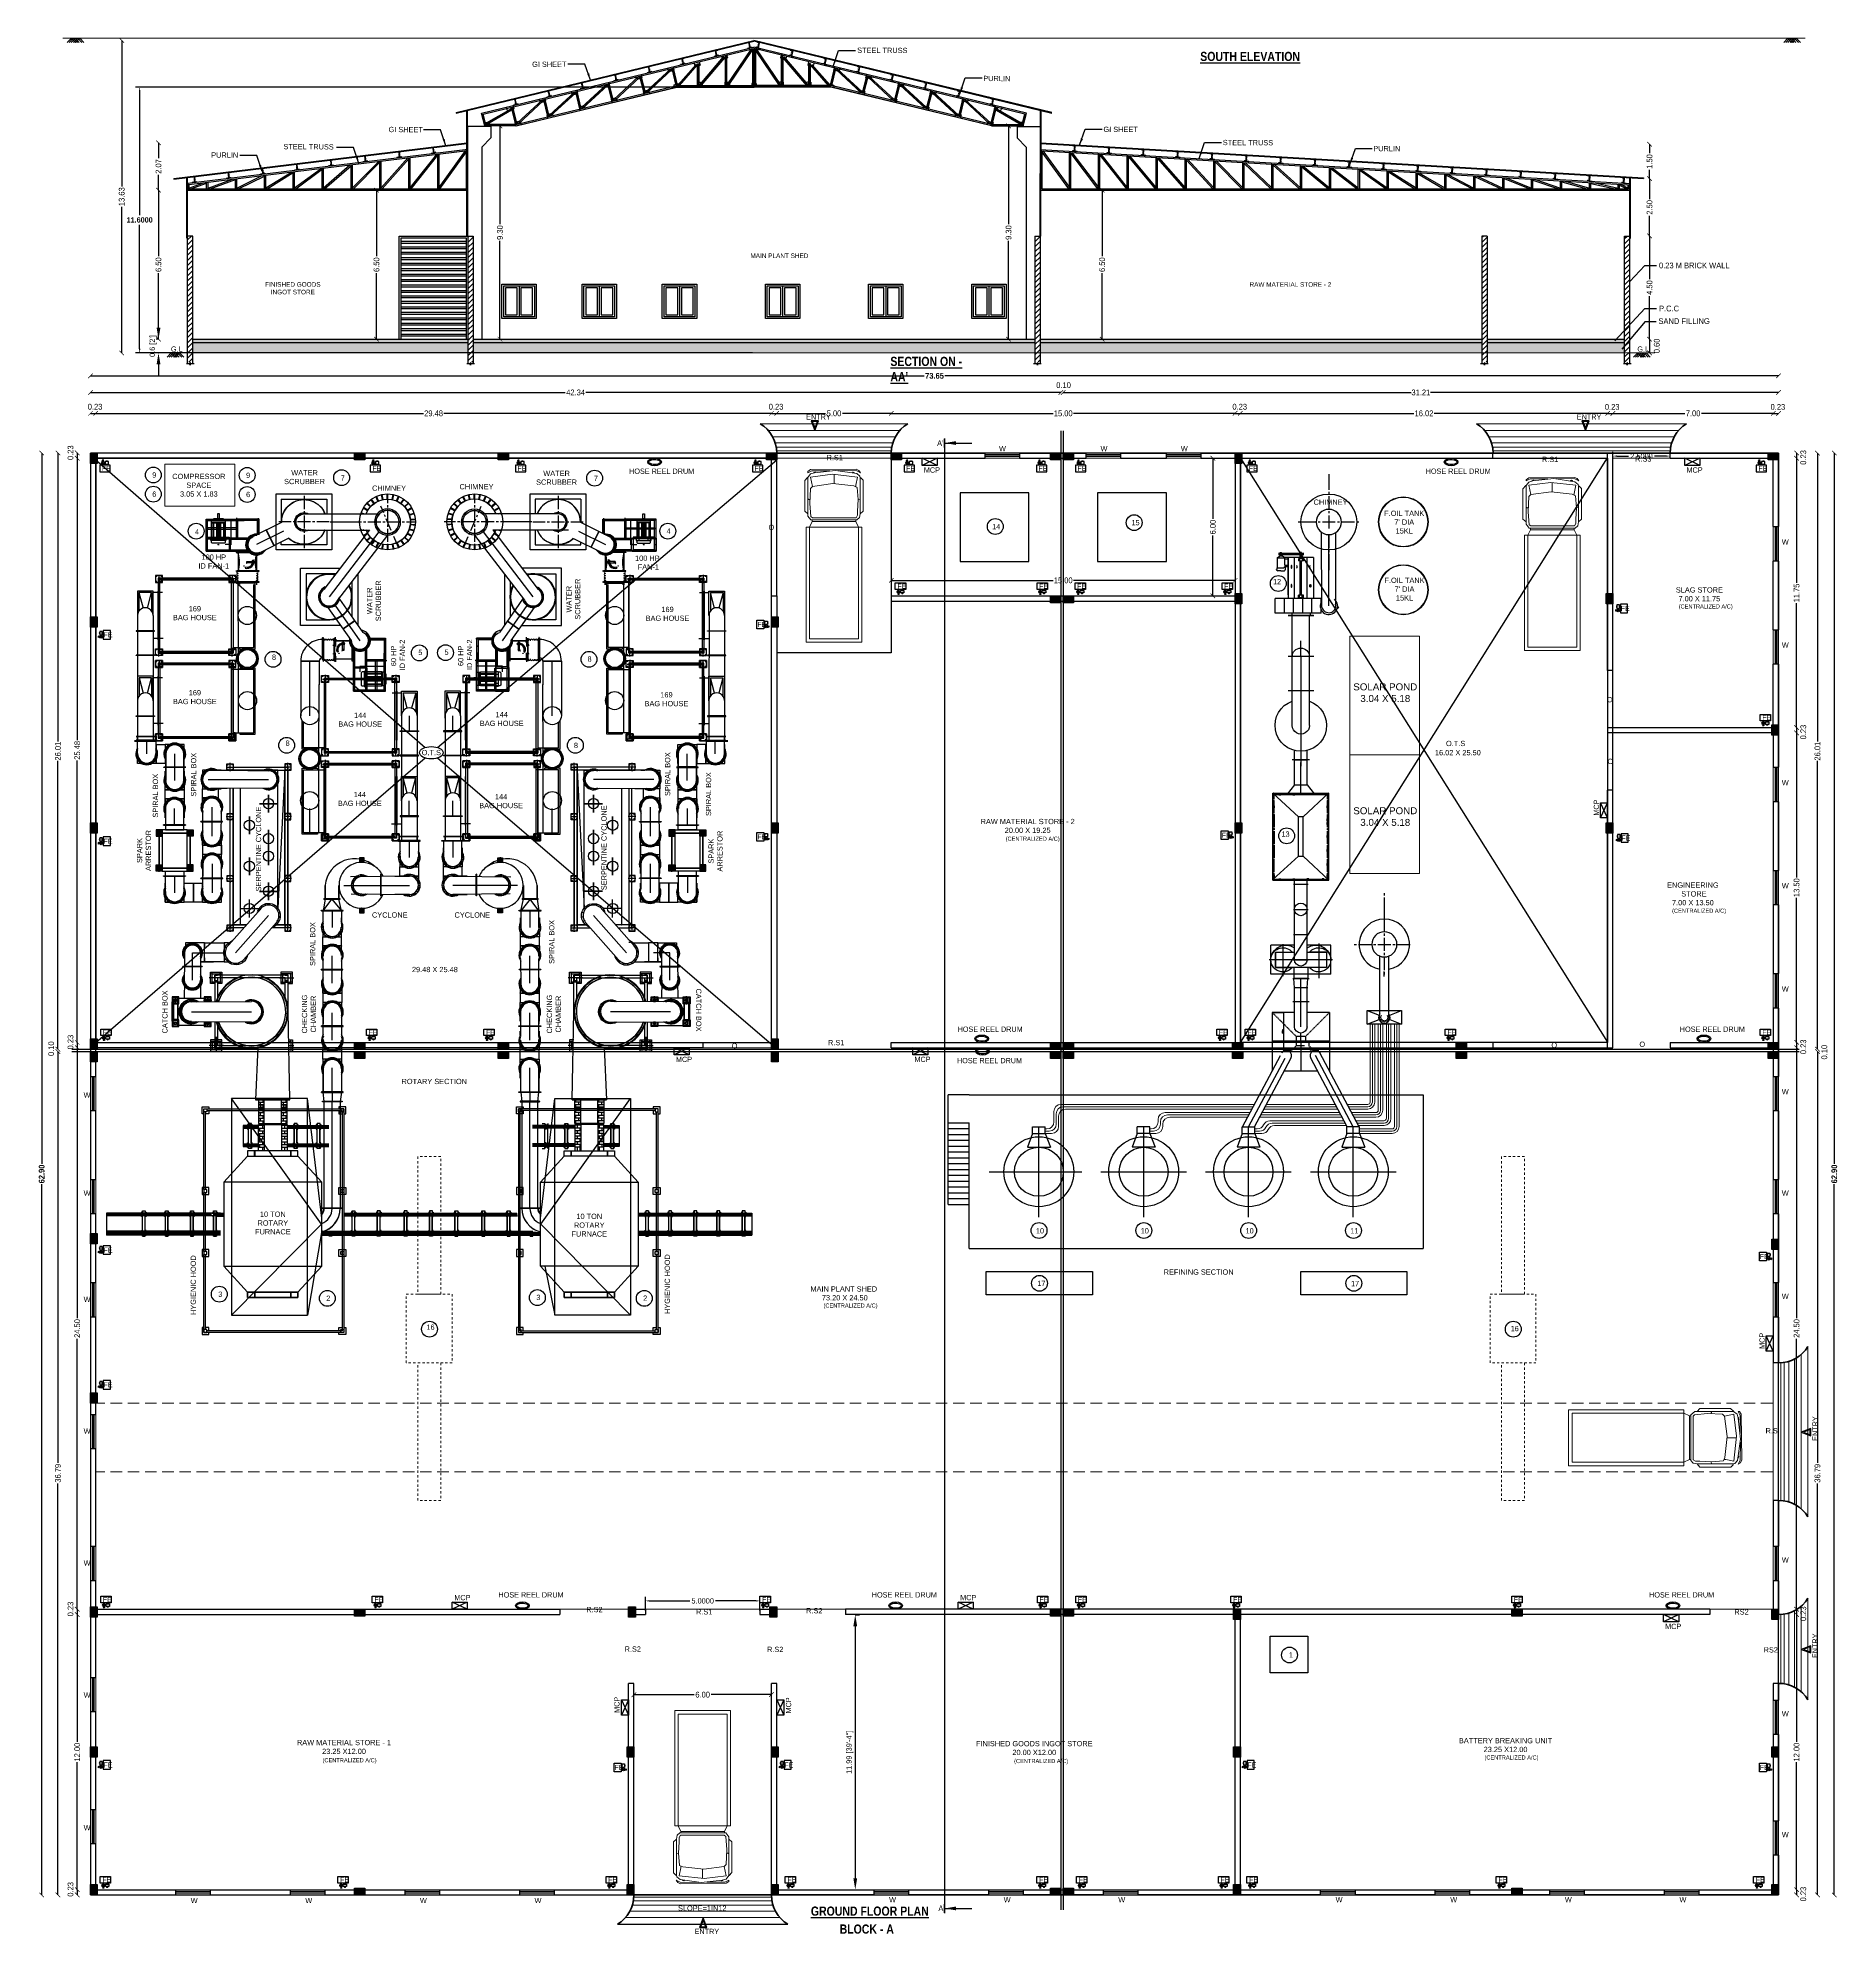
# Model space of a CAD drawing. Header units: metres. Extents: x -488 to 4759, y 38 to 2071.
# Drawn here: x 1116.4 to 1194.9, y 115.7 to 198.4 of the extents above; entities that cross this region are included whole.
import ezdxf
from ezdxf.lldxf.tags import DXFTag

# ---------------------------------------------------------------- set-up
doc = ezdxf.new("R2010")
doc.units = ezdxf.units.M
doc.header["$MEASUREMENT"] = 0
for name, pattern in [('DOT2', [0.125, 0, -0.125]), ('HIDDEN', [0.375, 0.25, -0.125]), ('HIDDEN2', [0.1875, 0.125, -0.0625])]:
    doc.linetypes.add(name, pattern=pattern)
for name, color, linetype in [('0 @ 1', 7, 'Continuous'), ('BLK_1_DA_RAMP_1', 1, 'Continuous'), ('BLK_1_FLR_0_CARPET_AREA', 10, 'Continuous'), ('BLK_1_FLR_0_EXIT_WIDTH_DOOR', 2, 'Continuous'), ('BLK_1_FLR_0_EXIT_WIDTH_DOOR @ 1', 2, 'Continuous'), ('BLK_1_FLR_0_REGULAR_ROOM', 117, 'Continuous'), ('BLK_1_HT_OF_BLDG', 5, 'Continuous'), ('BLK_1_PLINTH_HEIGHT', 7, 'Continuous')]:
    doc.layers.add(name, color=color, linetype=linetype)
for name, color, linetype, plot in [('BLK_1_COVERED_AREA', 44, 'Continuous', False), ('BLK_1_FLR_0_BLT_UP_AREA', 1, 'Continuous', False), ('BLK_1_FLR_0_BLT_UP_AREA_DEDUCT', 1, 'Continuous', False), ('WORKSHOP_AREA', 1, 'Continuous', False)]:
    doc.layers.add(name, color=color, linetype=linetype, plot=plot)
doc.layers.add('DIST_EXIT', color=7, linetype='Continuous', lineweight=0)
doc.layers.add('Human', color=197, linetype='Continuous', lineweight=5)
doc.styles.add('2', font='swissc.ttf', dxfattribs={"height": 0.23})
doc.styles.add('ARIAL', font='arial.ttf', dxfattribs={"height": 0.8})
doc.styles.add('Arial narrow', font='ARIALN.TTF', dxfattribs={"height": 0.6})
doc.styles.add('Arial narrow 0.2m', font='ARIALN.TTF', dxfattribs={"height": 0.35})
doc.styles.add('CODE', font='swissc.ttf', dxfattribs={"height": 0.25})
doc.styles.add('sa1', font='', dxfattribs={"height": 72})
doc.styles.add('SH', font='swissc.ttf', dxfattribs={"height": 10})
doc.styles.get("Standard").update_dxf_attribs({"font": 'arial.ttf', "height": 0.23})
doc.styles.add('SUBBU3', font='swissl.ttf', dxfattribs={"width": 0.8})
doc.styles.get('sa1').set_extended_font_data('Abadi MT Condensed Light')
tags = doc.linetypes.add('00$1$HIDDEN', pattern=[0.375, 0.25, -0.125]).pattern_tags.tags
tags[6:7] = [DXFTag(74, 4), DXFTag(75, 0), DXFTag(340, '0'), DXFTag(46, 1.0), DXFTag(50, 0.0), DXFTag(44, 0.0), DXFTag(45, 0.0)]
tags[4:5] = [DXFTag(74, 4), DXFTag(75, 0), DXFTag(340, '0'), DXFTag(46, 1.0), DXFTag(50, 0.0), DXFTag(44, 0.0), DXFTag(45, 0.0)]
doc.dimstyles.new('OUTER', dxfattribs={"dimscale": 0, "dimtxt": 0.3, "dimasz": 0.18, "dimexe": 0.18, "dimexo": 0.0625, "dimgap": 0.09, "dimtad": 0, "dimzin": 0, "dimdsep": 46, "dimtxsty": 'CODE', "dimcen": 0.09, "dimse1": 1, "dimse2": 1, "dimclrd": 8, "dimclrt": 1, "dimadec": 0, "dimazin": 0, "dimtfac": 1, "dimtofl": 0, "dimtmove": 0, "dimatfit": 3, "dimfxl": 0, "dimtolj": 1, "dimtzin": 0, "dimarcsym": 0})
doc.dimstyles.new('size 0.2m', dxfattribs={"dimtxt": 0.35, "dimasz": 0.15, "dimexe": 0.15, "dimexo": 0.1, "dimgap": 0.05, "dimtad": 1, "dimtoh": 1, "dimdsep": 46, "dimtxsty": 'Arial narrow 0.2m', "dimblk": 'OBLIQUE', "dimcen": 0.15, "dimse1": 1, "dimse2": 1, "dimclrd": 251, "dimclrt": 47, "dimadec": 0, "dimazin": 0, "dimtfac": 1, "dimtmove": 1, "dimatfit": 3, "dimfxl": 0, "dimarcsym": 0})
doc.dimstyles.new('STANDARD$0', dxfattribs={"dimtxt": 0.23, "dimasz": 3, "dimexe": 3, "dimexo": 1, "dimgap": 1.5, "dimtad": 1, "dimdec": 1, "dimzin": 1, "dimdsep": 46, "dimlunit": 4, "dimtxsty": 'Standard', "dimblk": 'OBLIQUE', "dimcen": 0.09375, "dimdle": 1, "dimclrd": 8, "dimclre": 8, "dimclrt": 7, "dimadec": 1, "dimazin": 0, "dimtfac": 1, "dimtdec": 1, "dimtix": 1, "dimtmove": 2, "dimatfit": 3, "dimldrblk": 'ARCHTICK', "dimfxl": 0, "dimfrac": 2, "dimtolj": 1, "dimtzin": 0, "dimarcsym": 0})

# ---------------------------------------------------------------- blocks, each defined once
blk = doc.blocks.new('4t33vrvc')
at = {"layer": 'Human', "color": 36}
for p, q in [((281958.3, 29384.4), (281958.3, 29381.7)), ((282033.5, 29384.4), (282033.5, 29381.7))]:
    blk.add_line(p, q, dxfattribs=at)
for points in [[(282043.9, 29393.8), (282043.9, 29585.8), (282043.9, 29591.8), (281947.9, 29591.8), (281947.9, 29585.8), (281947.9, 29393.8)], [(282037.9, 29585.8), (282037.9, 29393.8), (282033.5, 29384.4), (281958.3, 29384.4), (281953.9, 29393.8), (281953.9, 29585.8)]]:
    blk.add_lwpolyline(points, close=True, dxfattribs=at)
for points in [[(282040.8, 29371, 0), (282040.8, 29309.3, 0), (282042.2, 29309.3, 0), (282046.2, 29313.3, 0), (282046.2, 29366.3, 0), (282040.8, 29371, 0), (282039.5, 29377.7, 0), (282035.2, 29381.7, 0), (281956.3, 29381.7, 0), (281950.9, 29375, 0), (281950.9, 29308.6, 0), (281955.6, 29302.5, 0), (281962.3, 29300.5, 0), (281998.6, 29296.5, 0), (282034.8, 29301.9, 0), (282040.2, 29306.6, 0), (282040.8, 29309.3, 0)], [(282040.8, 29346.2, 0), (282037.5, 29346.8, 0), (282035.5, 29326, 0), (282030.1, 29323.3, 0), (281993.9, 29319.3, 0), (281959, 29324, 0), (281955.6, 29327.4, 0), (281954.3, 29353.5, 0), (281956.3, 29375.7, 0), (281959, 29377.8, 0), (282034.1, 29377.8, 0), (282036.1, 29373.7, 0), (282036.1, 29366.3, 0), (282037.5, 29346.8, 0)], [(281950.9, 29371, 0), (281945.5, 29366.3, 0), (281945.5, 29313.9, 0), (281950.2, 29308.6, 0), (281950.9, 29308.6, 0), (281951.6, 29308.6, 0)], [(281954.3, 29346.8, 0), (281952.9, 29346.8, 0), (281952.3, 29346.2, 0), (281950.9, 29346.2, 0)], [(282033.5, 29324, 0), (282033.5, 29322, 0), (282036.1, 29307.9, 0), (281993.2, 29303.2, 0), (281955.6, 29307.9, 0), (281959, 29324, 0)], [(281995.9, 29319.3, 0), (281995.9, 29303.2, 0)], [(282003.3, 29297.2, 0), (282003.3, 29296.5, 0), (282034.8, 29297.2, 0), (282041.5, 29300.5, 0), (282038.8, 29296.5, 0), (282034.1, 29294.5, 0), (281955.6, 29295.2, 0), (281950.9, 29298.5, 0), (281950.9, 29300.5, 0), (281957.6, 29297.2, 0), (281988.5, 29297.2, 0)], [(281964.3, 29300.5, 0), (281964.3, 29299.9, 0), (281963.7, 29299.2, 0), (281963, 29299.9, 0), (281961.7, 29299.9, 0), (281961, 29300.5, 0), (281961, 29301.2, 0)], [(282030.8, 29301.2, 0), (282030.8, 29300.5, 0), (282030.1, 29299.9, 0), (282028.8, 29299.9, 0), (282028.1, 29299.2, 0), (282027.4, 29299.9, 0), (282027.4, 29300.5, 0)]]:
    blk.add_polyline3d(points, dxfattribs=at)
blk = doc.blocks.new('_ArchTick')
at = {"const_width": 0.15}
blk.add_lwpolyline([(-0.5, -0.5), (0.5, 0.5)], dxfattribs=at)
blk = doc.blocks.new('*D65')
at = {"color": 0, "lineweight": -2}
for p, q in [((1167.635, 180.072), (1167.635, 177.436)), ((1167.635, 174.072), (1167.635, 176.707))]:
    blk.add_line(p, q, dxfattribs=at)
at = {"layer": 'Defpoints', "color": 0, "lineweight": -2}
for p in [(1167.635, 180.072), (1168.335, 180.072), (1168.335, 174.072)]:
    blk.add_point(p, dxfattribs=at)
at = {"color": 0, "lineweight": -2, "xscale": 0.2, "yscale": 0.2, "zscale": 0.2}
for p, rotation in [((1167.635, 180.072), 90), ((1167.635, 174.072), 270)]:
    blk.add_blockref('_ArchTick', p, dxfattribs=dict(at, rotation=rotation))
at = {"color": 0, "lineweight": -2, "insert": (1167.635, 177.072), "char_height": 0.25, "attachment_point": 5, "rotation": 90, "style": 'CODE'}
blk.add_mtext('\\A1;6.00', dxfattribs=at)
blk = doc.blocks.new('*D66')
at = {"color": 0, "lineweight": -2}
for p, q in [((1153.607, 174.747), (1160.665, 174.747)), ((1168.607, 174.747), (1161.55, 174.747))]:
    blk.add_line(p, q, dxfattribs=at)
at = {"layer": 'Defpoints', "color": 0, "lineweight": -2}
for p in [(1153.607, 175.143), (1168.607, 175.143), (1168.607, 174.747)]:
    blk.add_point(p, dxfattribs=at)
at = {"color": 0, "lineweight": -2, "xscale": 0.2, "yscale": 0.2, "zscale": 0.2, "rotation": 180}
blk.add_blockref('_ArchTick', (1153.607, 174.747), dxfattribs=at)
at = {"color": 0, "lineweight": -2, "xscale": 0.2, "yscale": 0.2, "zscale": 0.2}
blk.add_blockref('_ArchTick', (1168.607, 174.747), dxfattribs=at)
at = {"color": 0, "lineweight": -2, "insert": (1161.107, 174.747), "char_height": 0.25, "attachment_point": 5, "style": 'CODE'}
blk.add_mtext('\\A1;15.00', dxfattribs=at)
blk = doc.blocks.new('*D189')
at = {"color": 0, "lineweight": -2}
for p, q in [((1118.897, 182.033), (1133.191, 182.033)), ((1148.379, 182.033), (1134.085, 182.033))]:
    blk.add_line(p, q, dxfattribs=at)
at = {"layer": 'Defpoints', "color": 0, "lineweight": -2}
for p in [(1148.379, 182.033), (1118.897, 178.044), (1148.379, 173.813)]:
    blk.add_point(p, dxfattribs=at)
at = {"color": 0, "lineweight": -2, "xscale": 0.2, "yscale": 0.2, "zscale": 0.2, "rotation": 180}
blk.add_blockref('_ArchTick', (1118.897, 182.033), dxfattribs=at)
at = {"color": 0, "lineweight": -2, "xscale": 0.2, "yscale": 0.2, "zscale": 0.2}
blk.add_blockref('_ArchTick', (1148.379, 182.033), dxfattribs=at)
at = {"color": 0, "lineweight": -2, "insert": (1133.638, 182.033), "char_height": 0.25, "attachment_point": 5, "style": 'CODE'}
blk.add_mtext('\\A1;29.48', dxfattribs=at)
blk = doc.blocks.new('*D190')
at = {"color": 0, "lineweight": -2}
blk.add_line((1148.379, 182.033), (1148.607, 182.033), dxfattribs=at)
at = {"layer": 'Defpoints', "color": 0, "lineweight": -2}
for p in [(1148.607, 182.033), (1148.379, 173.813), (1148.607, 173.813)]:
    blk.add_point(p, dxfattribs=at)
at = {"color": 0, "lineweight": -2, "xscale": 0.2, "yscale": 0.2, "zscale": 0.2, "rotation": 180}
blk.add_blockref('_ArchTick', (1148.379, 182.033), dxfattribs=at)
at = {"color": 0, "lineweight": -2, "xscale": 0.2, "yscale": 0.2, "zscale": 0.2}
blk.add_blockref('_ArchTick', (1148.607, 182.033), dxfattribs=at)
at = {"color": 0, "lineweight": -2, "insert": (1148.579, 182.32), "char_height": 0.25, "attachment_point": 5, "style": 'CODE'}
blk.add_mtext('\\A1;0.23', dxfattribs=at)
blk = doc.blocks.new('*D191')
at = {"color": 0, "lineweight": -2}
for p, q in [((1148.607, 182.033), (1150.742, 182.033)), ((1153.607, 182.033), (1151.472, 182.033))]:
    blk.add_line(p, q, dxfattribs=at)
at = {"layer": 'Defpoints', "color": 0, "lineweight": -2}
for p in [(1153.607, 182.033), (1148.607, 173.813), (1153.607, 173.813)]:
    blk.add_point(p, dxfattribs=at)
at = {"color": 0, "lineweight": -2, "xscale": 0.2, "yscale": 0.2, "zscale": 0.2, "rotation": 180}
blk.add_blockref('_ArchTick', (1148.607, 182.033), dxfattribs=at)
at = {"color": 0, "lineweight": -2, "xscale": 0.2, "yscale": 0.2, "zscale": 0.2}
blk.add_blockref('_ArchTick', (1153.607, 182.033), dxfattribs=at)
at = {"color": 0, "lineweight": -2, "insert": (1151.107, 182.033), "char_height": 0.25, "attachment_point": 5, "style": 'CODE'}
blk.add_mtext('\\A1;5.00', dxfattribs=at)
blk = doc.blocks.new('*D192')
at = {"color": 0, "lineweight": -2}
for p, q in [((1153.607, 182.033), (1160.665, 182.033)), ((1168.607, 182.033), (1161.55, 182.033))]:
    blk.add_line(p, q, dxfattribs=at)
at = {"layer": 'Defpoints', "color": 0, "lineweight": -2}
for p in [(1168.607, 182.033), (1168.607, 178.875), (1153.607, 173.813)]:
    blk.add_point(p, dxfattribs=at)
at = {"color": 0, "lineweight": -2, "xscale": 0.2, "yscale": 0.2, "zscale": 0.2, "rotation": 180}
blk.add_blockref('_ArchTick', (1153.607, 182.033), dxfattribs=at)
at = {"color": 0, "lineweight": -2, "xscale": 0.2, "yscale": 0.2, "zscale": 0.2}
blk.add_blockref('_ArchTick', (1168.607, 182.033), dxfattribs=at)
at = {"color": 0, "lineweight": -2, "insert": (1161.107, 182.033), "char_height": 0.25, "attachment_point": 5, "style": 'CODE'}
blk.add_mtext('\\A1;15.00', dxfattribs=at)
blk = doc.blocks.new('*D193')
at = {"color": 0, "lineweight": -2}
blk.add_line((1168.607, 182.033), (1168.837, 182.033), dxfattribs=at)
at = {"layer": 'Defpoints', "color": 0, "lineweight": -2}
for p in [(1168.837, 182.033), (1168.607, 178.875), (1168.837, 178.87)]:
    blk.add_point(p, dxfattribs=at)
at = {"color": 0, "lineweight": -2, "xscale": 0.2, "yscale": 0.2, "zscale": 0.2, "rotation": 180}
blk.add_blockref('_ArchTick', (1168.607, 182.033), dxfattribs=at)
at = {"color": 0, "lineweight": -2, "xscale": 0.2, "yscale": 0.2, "zscale": 0.2}
blk.add_blockref('_ArchTick', (1168.837, 182.033), dxfattribs=at)
at = {"color": 0, "lineweight": -2, "insert": (1168.808, 182.32), "char_height": 0.25, "attachment_point": 5, "style": 'CODE'}
blk.add_mtext('\\A1;0.23', dxfattribs=at)
blk = doc.blocks.new('*D194')
at = {"color": 0, "lineweight": -2}
for p, q in [((1168.837, 182.033), (1176.405, 182.033)), ((1184.857, 182.033), (1177.289, 182.033))]:
    blk.add_line(p, q, dxfattribs=at)
at = {"layer": 'Defpoints', "color": 0, "lineweight": -2}
for p in [(1184.857, 182.033), (1168.837, 178.87), (1184.857, 178.724)]:
    blk.add_point(p, dxfattribs=at)
at = {"color": 0, "lineweight": -2, "xscale": 0.2, "yscale": 0.2, "zscale": 0.2, "rotation": 180}
blk.add_blockref('_ArchTick', (1168.837, 182.033), dxfattribs=at)
at = {"color": 0, "lineweight": -2, "xscale": 0.2, "yscale": 0.2, "zscale": 0.2}
blk.add_blockref('_ArchTick', (1184.857, 182.033), dxfattribs=at)
at = {"color": 0, "lineweight": -2, "insert": (1176.847, 182.033), "char_height": 0.25, "attachment_point": 5, "style": 'CODE'}
blk.add_mtext('\\A1;16.02', dxfattribs=at)
blk = doc.blocks.new('*D195')
at = {"color": 0, "lineweight": -2}
blk.add_line((1184.857, 182.033), (1185.087, 182.033), dxfattribs=at)
at = {"layer": 'Defpoints', "color": 0, "lineweight": -2}
for p in [(1185.087, 182.033), (1184.857, 178.724), (1185.087, 178.713)]:
    blk.add_point(p, dxfattribs=at)
at = {"color": 0, "lineweight": -2, "xscale": 0.2, "yscale": 0.2, "zscale": 0.2, "rotation": 180}
blk.add_blockref('_ArchTick', (1184.857, 182.033), dxfattribs=at)
at = {"color": 0, "lineweight": -2, "xscale": 0.2, "yscale": 0.2, "zscale": 0.2}
blk.add_blockref('_ArchTick', (1185.087, 182.033), dxfattribs=at)
at = {"color": 0, "lineweight": -2, "insert": (1185.056, 182.313), "char_height": 0.25, "attachment_point": 5, "style": 'CODE'}
blk.add_mtext('\\A1;0.23', dxfattribs=at)
blk = doc.blocks.new('*D186')
at = {"color": 0, "lineweight": -2}
for p, q in [((1185.087, 182.033), (1188.222, 182.033)), ((1192.087, 182.033), (1188.952, 182.033))]:
    blk.add_line(p, q, dxfattribs=at)
at = {"layer": 'Defpoints', "color": 0, "lineweight": -2}
for p in [(1192.087, 182.033), (1185.087, 178.713), (1192.087, 178.323)]:
    blk.add_point(p, dxfattribs=at)
at = {"color": 0, "lineweight": -2, "xscale": 0.2, "yscale": 0.2, "zscale": 0.2, "rotation": 180}
blk.add_blockref('_ArchTick', (1185.087, 182.033), dxfattribs=at)
at = {"color": 0, "lineweight": -2, "xscale": 0.2, "yscale": 0.2, "zscale": 0.2}
blk.add_blockref('_ArchTick', (1192.087, 182.033), dxfattribs=at)
at = {"color": 0, "lineweight": -2, "insert": (1188.587, 182.033), "char_height": 0.25, "attachment_point": 5, "style": 'CODE'}
blk.add_mtext('\\A1;7.00', dxfattribs=at)
blk = doc.blocks.new('*D187')
at = {"color": 0, "lineweight": -2}
blk.add_line((1192.087, 182.033), (1192.317, 182.033), dxfattribs=at)
at = {"layer": 'Defpoints', "color": 0, "lineweight": -2}
for p in [(1192.317, 182.033), (1192.087, 178.323), (1192.317, 178.438)]:
    blk.add_point(p, dxfattribs=at)
at = {"color": 0, "lineweight": -2, "xscale": 0.2, "yscale": 0.2, "zscale": 0.2, "rotation": 180}
blk.add_blockref('_ArchTick', (1192.087, 182.033), dxfattribs=at)
at = {"color": 0, "lineweight": -2, "xscale": 0.2, "yscale": 0.2, "zscale": 0.2}
blk.add_blockref('_ArchTick', (1192.317, 182.033), dxfattribs=at)
at = {"color": 0, "lineweight": -2, "insert": (1192.286, 182.313), "char_height": 0.25, "attachment_point": 5, "style": 'CODE'}
blk.add_mtext('\\A1;0.23', dxfattribs=at)
blk = doc.blocks.new('*D188')
at = {"color": 0, "lineweight": -2}
blk.add_line((1118.669, 182.033), (1118.897, 182.033), dxfattribs=at)
at = {"layer": 'Defpoints', "color": 0, "lineweight": -2}
for p in [(1118.897, 182.033), (1118.669, 173.813), (1118.897, 173.813)]:
    blk.add_point(p, dxfattribs=at)
at = {"color": 0, "lineweight": -2, "xscale": 0.2, "yscale": 0.2, "zscale": 0.2, "rotation": 180}
blk.add_blockref('_ArchTick', (1118.669, 182.033), dxfattribs=at)
at = {"color": 0, "lineweight": -2, "xscale": 0.2, "yscale": 0.2, "zscale": 0.2}
blk.add_blockref('_ArchTick', (1118.897, 182.033), dxfattribs=at)
at = {"color": 0, "lineweight": -2, "insert": (1118.869, 182.32), "char_height": 0.25, "attachment_point": 5, "style": 'CODE'}
blk.add_mtext('\\A1;0.23', dxfattribs=at)
blk = doc.blocks.new('*D95')
at = {"color": 0, "lineweight": -2}
for p, q in [((1118.092, 180.072), (1118.092, 167.779)), ((1118.092, 154.592), (1118.092, 166.884))]:
    blk.add_line(p, q, dxfattribs=at)
at = {"layer": 'Defpoints', "color": 0, "lineweight": -2}
for p in [(1119.231, 180.072), (1118.092, 154.592), (1119.202, 154.592)]:
    blk.add_point(p, dxfattribs=at)
at = {"color": 0, "lineweight": -2, "xscale": 0.2, "yscale": 0.2, "zscale": 0.2}
for p, rotation in [((1118.092, 180.072), 90), ((1118.092, 154.592), 270)]:
    blk.add_blockref('_ArchTick', p, dxfattribs=dict(at, rotation=rotation))
at = {"color": 0, "lineweight": -2, "insert": (1118.092, 167.332), "char_height": 0.25, "attachment_point": 5, "rotation": 90, "style": 'CODE'}
blk.add_mtext('\\A1;25.48', dxfattribs=at)
blk = doc.blocks.new('*D68')
at = {"color": 0, "lineweight": -2}
blk.add_line((1118.092, 154.592), (1118.092, 154.36), dxfattribs=at)
at = {"layer": 'Defpoints', "color": 0, "lineweight": -2}
for p in [(1118.092, 154.36), (1119.178, 154.36), (1119.201, 154.592)]:
    blk.add_point(p, dxfattribs=at)
at = {"color": 0, "lineweight": -2, "xscale": 0.2, "yscale": 0.2, "zscale": 0.2}
for p, rotation in [((1118.092, 154.592), 90), ((1118.092, 154.36), 270)]:
    blk.add_blockref('_ArchTick', p, dxfattribs=dict(at, rotation=rotation))
at = {"color": 0, "lineweight": -2, "insert": (1117.798, 154.604), "char_height": 0.25, "attachment_point": 5, "rotation": 90, "style": 'CODE'}
blk.add_mtext('\\A1;0.23', dxfattribs=at)
blk = doc.blocks.new('*D69')
at = {"color": 0, "lineweight": -2}
for p, q in [((1118.092, 154.36), (1118.092, 142.558)), ((1118.092, 129.862), (1118.092, 141.663))]:
    blk.add_line(p, q, dxfattribs=at)
at = {"layer": 'Defpoints', "color": 0, "lineweight": -2}
for p in [(1119.178, 154.36), (1118.092, 129.862), (1119.835, 129.862)]:
    blk.add_point(p, dxfattribs=at)
at = {"color": 0, "lineweight": -2, "xscale": 0.2, "yscale": 0.2, "zscale": 0.2}
for p, rotation in [((1118.092, 154.36), 90), ((1118.092, 129.862), 270)]:
    blk.add_blockref('_ArchTick', p, dxfattribs=dict(at, rotation=rotation))
at = {"color": 0, "lineweight": -2, "insert": (1118.092, 142.111), "char_height": 0.25, "attachment_point": 5, "rotation": 90, "style": 'CODE'}
blk.add_mtext('\\A1;24.50', dxfattribs=at)
blk = doc.blocks.new('*D70')
at = {"color": 0, "lineweight": -2}
blk.add_line((1118.092, 129.862), (1118.092, 129.632), dxfattribs=at)
at = {"layer": 'Defpoints', "color": 0, "lineweight": -2}
for p in [(1118.092, 129.632), (1119.827, 129.632), (1119.835, 129.862)]:
    blk.add_point(p, dxfattribs=at)
at = {"color": 0, "lineweight": -2, "xscale": 0.2, "yscale": 0.2, "zscale": 0.2}
for p, rotation in [((1118.092, 129.862), 90), ((1118.092, 129.632), 270)]:
    blk.add_blockref('_ArchTick', p, dxfattribs=dict(at, rotation=rotation))
at = {"color": 0, "lineweight": -2, "insert": (1117.798, 129.875), "char_height": 0.25, "attachment_point": 5, "rotation": 90, "style": 'CODE'}
blk.add_mtext('\\A1;0.23', dxfattribs=at)
blk = doc.blocks.new('*D71')
at = {"color": 0, "lineweight": -2}
for p, q in [((1118.092, 129.632), (1118.092, 124.074)), ((1118.092, 117.632), (1118.092, 123.189))]:
    blk.add_line(p, q, dxfattribs=at)
at = {"layer": 'Defpoints', "color": 0, "lineweight": -2}
for p in [(1119.827, 129.632), (1118.092, 117.632), (1119.776, 117.632)]:
    blk.add_point(p, dxfattribs=at)
at = {"color": 0, "lineweight": -2, "xscale": 0.2, "yscale": 0.2, "zscale": 0.2}
for p, rotation in [((1118.092, 129.632), 90), ((1118.092, 117.632), 270)]:
    blk.add_blockref('_ArchTick', p, dxfattribs=dict(at, rotation=rotation))
at = {"color": 0, "lineweight": -2, "insert": (1118.092, 123.632), "char_height": 0.25, "attachment_point": 5, "rotation": 90, "style": 'CODE'}
blk.add_mtext('\\A1;12.00', dxfattribs=at)
blk = doc.blocks.new('*D72')
at = {"color": 0, "lineweight": -2}
blk.add_line((1118.092, 117.632), (1118.092, 117.402), dxfattribs=at)
at = {"layer": 'Defpoints', "color": 0, "lineweight": -2}
for p in [(1119.776, 117.632), (1118.092, 117.402), (1119.776, 117.402)]:
    blk.add_point(p, dxfattribs=at)
at = {"color": 0, "lineweight": -2, "xscale": 0.2, "yscale": 0.2, "zscale": 0.2}
for p, rotation in [((1118.092, 117.632), 90), ((1118.092, 117.402), 270)]:
    blk.add_blockref('_ArchTick', p, dxfattribs=dict(at, rotation=rotation))
at = {"color": 0, "lineweight": -2, "insert": (1117.798, 117.645), "char_height": 0.25, "attachment_point": 5, "rotation": 90, "style": 'CODE'}
blk.add_mtext('\\A1;0.23', dxfattribs=at)
blk = doc.blocks.new('*D73')
at = {"color": 0, "lineweight": -2}
blk.add_line((1118.092, 180.304), (1118.092, 180.072), dxfattribs=at)
at = {"layer": 'Defpoints', "color": 0, "lineweight": -2}
for p in [(1118.092, 180.072), (1119.178, 180.072), (1119.202, 180.304)]:
    blk.add_point(p, dxfattribs=at)
at = {"color": 0, "lineweight": -2, "xscale": 0.2, "yscale": 0.2, "zscale": 0.2}
for p, rotation in [((1118.092, 180.304), 90), ((1118.092, 180.072), 270)]:
    blk.add_blockref('_ArchTick', p, dxfattribs=dict(at, rotation=rotation))
at = {"color": 0, "lineweight": -2, "insert": (1117.798, 180.316), "char_height": 0.25, "attachment_point": 5, "rotation": 90, "style": 'CODE'}
blk.add_mtext('\\A1;0.23', dxfattribs=at)
blk = doc.blocks.new('*D74')
at = {"color": 0, "lineweight": -2}
for p, q in [((1117.25, 154.192), (1117.25, 136.245)), ((1117.25, 117.402), (1117.25, 135.348))]:
    blk.add_line(p, q, dxfattribs=at)
at = {"layer": 'Defpoints', "color": 0, "lineweight": -2}
for p in [(1117.25, 154.192), (1118.667, 154.192), (1118.667, 117.402)]:
    blk.add_point(p, dxfattribs=at)
at = {"color": 0, "lineweight": -2, "xscale": 0.2, "yscale": 0.2, "zscale": 0.2}
for p, rotation in [((1117.25, 154.192), 90), ((1117.25, 117.402), 270)]:
    blk.add_blockref('_ArchTick', p, dxfattribs=dict(at, rotation=rotation))
at = {"color": 0, "lineweight": -2, "insert": (1117.25, 135.797), "char_height": 0.25, "attachment_point": 5, "rotation": 90, "style": 'CODE'}
blk.add_mtext('\\A1;36.79', dxfattribs=at)
blk = doc.blocks.new('*D75')
at = {"color": 0, "lineweight": -2}
for p, q in [((1117.25, 154.292), (1117.25, 154.492)), ((1117.25, 154.192), (1117.25, 153.992))]:
    blk.add_line(p, q, dxfattribs=at)
at = {"layer": 'Defpoints', "color": 0, "lineweight": -2}
for p in [(1117.25, 154.292), (1118.667, 154.292), (1118.667, 154.192)]:
    blk.add_point(p, dxfattribs=at)
at = {"color": 0, "lineweight": -2, "xscale": 0.2, "yscale": 0.2, "zscale": 0.2}
for p, rotation in [((1117.25, 154.292), 270), ((1117.25, 154.192), 90)]:
    blk.add_blockref('_ArchTick', p, dxfattribs=dict(at, rotation=rotation))
at = {"color": 0, "lineweight": -2, "insert": (1116.955, 154.318), "char_height": 0.25, "attachment_point": 5, "rotation": 90, "style": 'CODE'}
blk.add_mtext('\\A1;0.10', dxfattribs=at)
blk = doc.blocks.new('*D76')
at = {"color": 0, "lineweight": -2}
for p, q in [((1117.25, 180.302), (1117.25, 167.721)), ((1117.25, 154.292), (1117.25, 166.872))]:
    blk.add_line(p, q, dxfattribs=at)
at = {"layer": 'Defpoints', "color": 0, "lineweight": -2}
for p in [(1117.25, 180.302), (1118.667, 180.302), (1118.667, 154.292)]:
    blk.add_point(p, dxfattribs=at)
at = {"color": 0, "lineweight": -2, "xscale": 0.2, "yscale": 0.2, "zscale": 0.2}
for p, rotation in [((1117.25, 180.302), 90), ((1117.25, 154.292), 270)]:
    blk.add_blockref('_ArchTick', p, dxfattribs=dict(at, rotation=rotation))
at = {"color": 0, "lineweight": -2, "insert": (1117.25, 167.297), "char_height": 0.25, "attachment_point": 5, "rotation": 90, "style": 'CODE'}
blk.add_mtext('\\A1;26.01', dxfattribs=at)
blk = doc.blocks.new('*D77')
at = {"color": 0, "lineweight": -2}
for p, q in [((1116.54, 180.302), (1116.54, 149.301)), ((1116.54, 117.402), (1116.54, 148.402))]:
    blk.add_line(p, q, dxfattribs=at)
at = {"layer": 'Defpoints', "color": 0, "lineweight": -2}
for p in [(1116.54, 180.302), (1118.669, 180.302), (1118.669, 117.402)]:
    blk.add_point(p, dxfattribs=at)
at = {"color": 0, "lineweight": -2, "xscale": 0.2, "yscale": 0.2, "zscale": 0.2}
for p, rotation in [((1116.54, 180.302), 90), ((1116.54, 117.402), 270)]:
    blk.add_blockref('_ArchTick', p, dxfattribs=dict(at, rotation=rotation))
at = {"color": 0, "lineweight": -2, "insert": (1116.54, 148.852), "char_height": 0.25, "attachment_point": 5, "rotation": 90, "style": 'CODE'}
blk.add_mtext('\\A1;{\\fSwis721 Cn BT|b1|i0|c0|p34;62.90}', dxfattribs=at)
blk = doc.blocks.new('*D171')
at = {"color": 0, "lineweight": -2}
for p, q in [((1118.667, 182.944), (1139.385, 182.944)), ((1161.003, 182.944), (1140.285, 182.944))]:
    blk.add_line(p, q, dxfattribs=at)
at = {"layer": 'Defpoints', "color": 0, "lineweight": -2}
for p in [(1161.003, 182.944), (1118.667, 179.431), (1161.003, 179.431)]:
    blk.add_point(p, dxfattribs=at)
at = {"color": 0, "lineweight": -2, "xscale": 0.2, "yscale": 0.2, "zscale": 0.2, "rotation": 180}
blk.add_blockref('_ArchTick', (1118.667, 182.944), dxfattribs=at)
at = {"color": 0, "lineweight": -2, "xscale": 0.2, "yscale": 0.2, "zscale": 0.2}
blk.add_blockref('_ArchTick', (1161.003, 182.944), dxfattribs=at)
at = {"color": 0, "lineweight": -2, "insert": (1139.835, 182.944), "char_height": 0.25, "attachment_point": 5, "style": 'CODE'}
blk.add_mtext('\\A1;42.34', dxfattribs=at)
blk = doc.blocks.new('*D172')
at = {"color": 0, "lineweight": -2}
for p, q in [((1161.003, 182.944), (1160.803, 182.944)), ((1161.103, 182.944), (1161.303, 182.944))]:
    blk.add_line(p, q, dxfattribs=at)
at = {"layer": 'Defpoints', "color": 0, "lineweight": -2}
for p in [(1161.103, 182.944), (1161.003, 179.431), (1161.103, 178.635)]:
    blk.add_point(p, dxfattribs=at)
at = {"color": 0, "lineweight": -2, "xscale": 0.2, "yscale": 0.2, "zscale": 0.2}
blk.add_blockref('_ArchTick', (1161.003, 182.944), dxfattribs=at)
at = {"color": 0, "lineweight": -2, "xscale": 0.2, "yscale": 0.2, "zscale": 0.2, "rotation": 180}
blk.add_blockref('_ArchTick', (1161.103, 182.944), dxfattribs=at)
at = {"color": 0, "lineweight": -2, "insert": (1161.122, 183.261), "char_height": 0.25, "attachment_point": 5, "style": 'CODE'}
blk.add_mtext('\\A1;0.10', dxfattribs=at)
blk = doc.blocks.new('*D173')
at = {"color": 0, "lineweight": -2}
for p, q in [((1161.103, 182.944), (1176.284, 182.944)), ((1192.317, 182.944), (1177.136, 182.944))]:
    blk.add_line(p, q, dxfattribs=at)
at = {"layer": 'Defpoints', "color": 0, "lineweight": -2}
for p in [(1192.317, 182.944), (1192.317, 179.128), (1161.103, 178.635)]:
    blk.add_point(p, dxfattribs=at)
at = {"color": 0, "lineweight": -2, "xscale": 0.2, "yscale": 0.2, "zscale": 0.2, "rotation": 180}
blk.add_blockref('_ArchTick', (1161.103, 182.944), dxfattribs=at)
at = {"color": 0, "lineweight": -2, "xscale": 0.2, "yscale": 0.2, "zscale": 0.2}
blk.add_blockref('_ArchTick', (1192.317, 182.944), dxfattribs=at)
at = {"color": 0, "lineweight": -2, "insert": (1176.71, 182.944), "char_height": 0.25, "attachment_point": 5, "style": 'CODE'}
blk.add_mtext('\\A1;31.21', dxfattribs=at)
blk = doc.blocks.new('*D174')
at = {"color": 0, "lineweight": -2}
for p, q in [((1118.667, 183.668), (1155.042, 183.668)), ((1192.317, 183.668), (1155.942, 183.668))]:
    blk.add_line(p, q, dxfattribs=at)
at = {"layer": 'Defpoints', "color": 0, "lineweight": -2}
for p in [(1192.317, 183.668), (1118.667, 179.304), (1192.317, 179.304)]:
    blk.add_point(p, dxfattribs=at)
at = {"color": 0, "lineweight": -2, "xscale": 0.2, "yscale": 0.2, "zscale": 0.2, "rotation": 180}
blk.add_blockref('_ArchTick', (1118.667, 183.668), dxfattribs=at)
at = {"color": 0, "lineweight": -2, "xscale": 0.2, "yscale": 0.2, "zscale": 0.2}
blk.add_blockref('_ArchTick', (1192.317, 183.668), dxfattribs=at)
at = {"color": 0, "lineweight": -2, "insert": (1155.492, 183.668), "char_height": 0.25, "attachment_point": 5, "style": 'CODE'}
blk.add_mtext('\\A1;{\\fSwis721 Cn BT|b1|i0|c0|p34;73.65}', dxfattribs=at)
blk = doc.blocks.new('*D78')
at = {"color": 0, "lineweight": -2}
for p, q in [((1193.102, 180.072), (1193.102, 174.638)), ((1193.102, 168.322), (1193.102, 173.755))]:
    blk.add_line(p, q, dxfattribs=at)
at = {"layer": 'Defpoints', "color": 0, "lineweight": -2}
for p in [(1189.94, 180.072), (1188.815, 168.322), (1193.102, 168.322)]:
    blk.add_point(p, dxfattribs=at)
at = {"color": 0, "lineweight": -2, "xscale": 0.2, "yscale": 0.2, "zscale": 0.2}
for p, rotation in [((1193.102, 180.072), 90), ((1193.102, 168.322), 270)]:
    blk.add_blockref('_ArchTick', p, dxfattribs=dict(at, rotation=rotation))
at = {"color": 0, "lineweight": -2, "insert": (1193.102, 174.197), "char_height": 0.25, "attachment_point": 5, "rotation": 90, "style": 'CODE'}
blk.add_mtext('\\A1;11.75', dxfattribs=at)
blk = doc.blocks.new('*D79')
at = {"color": 0, "lineweight": -2}
blk.add_line((1193.102, 168.322), (1193.102, 168.092), dxfattribs=at)
at = {"layer": 'Defpoints', "color": 0, "lineweight": -2}
for p in [(1188.815, 168.322), (1188.884, 168.092), (1193.102, 168.092)]:
    blk.add_point(p, dxfattribs=at)
at = {"color": 0, "lineweight": -2, "xscale": 0.2, "yscale": 0.2, "zscale": 0.2}
for p, rotation in [((1193.102, 168.322), 90), ((1193.102, 168.092), 270)]:
    blk.add_blockref('_ArchTick', p, dxfattribs=dict(at, rotation=rotation))
at = {"color": 0, "lineweight": -2, "insert": (1193.395, 168.129), "char_height": 0.25, "attachment_point": 5, "rotation": 90, "style": 'CODE'}
blk.add_mtext('\\A1;0.23', dxfattribs=at)
blk = doc.blocks.new('*D80')
at = {"color": 0, "lineweight": -2}
for p, q in [((1193.102, 168.092), (1193.102, 161.784)), ((1193.102, 154.592), (1193.102, 160.899))]:
    blk.add_line(p, q, dxfattribs=at)
at = {"layer": 'Defpoints', "color": 0, "lineweight": -2}
for p in [(1188.884, 168.092), (1188.868, 154.592), (1193.102, 154.592)]:
    blk.add_point(p, dxfattribs=at)
at = {"color": 0, "lineweight": -2, "xscale": 0.2, "yscale": 0.2, "zscale": 0.2}
for p, rotation in [((1193.102, 168.092), 90), ((1193.102, 154.592), 270)]:
    blk.add_blockref('_ArchTick', p, dxfattribs=dict(at, rotation=rotation))
at = {"color": 0, "lineweight": -2, "insert": (1193.102, 161.342), "char_height": 0.25, "attachment_point": 5, "rotation": 90, "style": 'CODE'}
blk.add_mtext('\\A1;13.50', dxfattribs=at)
blk = doc.blocks.new('*D81')
at = {"color": 0, "lineweight": -2}
blk.add_line((1193.102, 154.592), (1193.102, 154.362), dxfattribs=at)
at = {"layer": 'Defpoints', "color": 0, "lineweight": -2}
for p in [(1188.853, 154.362), (1188.868, 154.592), (1193.102, 154.362)]:
    blk.add_point(p, dxfattribs=at)
at = {"color": 0, "lineweight": -2, "xscale": 0.2, "yscale": 0.2, "zscale": 0.2}
for p, rotation in [((1193.102, 154.592), 90), ((1193.102, 154.362), 270)]:
    blk.add_blockref('_ArchTick', p, dxfattribs=dict(at, rotation=rotation))
at = {"color": 0, "lineweight": -2, "insert": (1193.395, 154.399), "char_height": 0.25, "attachment_point": 5, "rotation": 90, "style": 'CODE'}
blk.add_mtext('\\A1;0.23', dxfattribs=at)
blk = doc.blocks.new('*D82')
at = {"color": 0, "lineweight": -2}
for p, q in [((1193.102, 154.362), (1193.102, 142.559)), ((1193.102, 129.862), (1193.102, 141.664))]:
    blk.add_line(p, q, dxfattribs=at)
at = {"layer": 'Defpoints', "color": 0, "lineweight": -2}
for p in [(1188.853, 154.362), (1186.438, 129.862), (1193.102, 129.862)]:
    blk.add_point(p, dxfattribs=at)
at = {"color": 0, "lineweight": -2, "xscale": 0.2, "yscale": 0.2, "zscale": 0.2}
for p, rotation in [((1193.102, 154.362), 90), ((1193.102, 129.862), 270)]:
    blk.add_blockref('_ArchTick', p, dxfattribs=dict(at, rotation=rotation))
at = {"color": 0, "lineweight": -2, "insert": (1193.102, 142.112), "char_height": 0.25, "attachment_point": 5, "rotation": 90, "style": 'CODE'}
blk.add_mtext('\\A1;24.50', dxfattribs=at)
blk = doc.blocks.new('*D83')
at = {"color": 0, "lineweight": -2}
blk.add_line((1193.102, 129.862), (1193.102, 129.632), dxfattribs=at)
at = {"layer": 'Defpoints', "color": 0, "lineweight": -2}
for p in [(1186.438, 129.862), (1186.545, 129.632), (1193.102, 129.632)]:
    blk.add_point(p, dxfattribs=at)
at = {"color": 0, "lineweight": -2, "xscale": 0.2, "yscale": 0.2, "zscale": 0.2}
for p, rotation in [((1193.102, 129.862), 90), ((1193.102, 129.632), 270)]:
    blk.add_blockref('_ArchTick', p, dxfattribs=dict(at, rotation=rotation))
at = {"color": 0, "lineweight": -2, "insert": (1193.395, 129.669), "char_height": 0.25, "attachment_point": 5, "rotation": 90, "style": 'CODE'}
blk.add_mtext('\\A1;0.23', dxfattribs=at)
blk = doc.blocks.new('*D84')
at = {"color": 0, "lineweight": -2}
for p, q in [((1193.102, 129.632), (1193.102, 124.074)), ((1193.102, 117.632), (1193.102, 123.189))]:
    blk.add_line(p, q, dxfattribs=at)
at = {"layer": 'Defpoints', "color": 0, "lineweight": -2}
for p in [(1186.545, 129.632), (1185.15, 117.632), (1193.102, 117.632)]:
    blk.add_point(p, dxfattribs=at)
at = {"color": 0, "lineweight": -2, "xscale": 0.2, "yscale": 0.2, "zscale": 0.2}
for p, rotation in [((1193.102, 129.632), 90), ((1193.102, 117.632), 270)]:
    blk.add_blockref('_ArchTick', p, dxfattribs=dict(at, rotation=rotation))
at = {"color": 0, "lineweight": -2, "insert": (1193.102, 123.632), "char_height": 0.25, "attachment_point": 5, "rotation": 90, "style": 'CODE'}
blk.add_mtext('\\A1;12.00', dxfattribs=at)
blk = doc.blocks.new('*D85')
at = {"color": 0, "lineweight": -2}
blk.add_line((1193.102, 117.632), (1193.102, 117.402), dxfattribs=at)
at = {"layer": 'Defpoints', "color": 0, "lineweight": -2}
for p in [(1185.15, 117.632), (1185.162, 117.402), (1193.102, 117.402)]:
    blk.add_point(p, dxfattribs=at)
at = {"color": 0, "lineweight": -2, "xscale": 0.2, "yscale": 0.2, "zscale": 0.2}
for p, rotation in [((1193.102, 117.632), 90), ((1193.102, 117.402), 270)]:
    blk.add_blockref('_ArchTick', p, dxfattribs=dict(at, rotation=rotation))
at = {"color": 0, "lineweight": -2, "insert": (1193.395, 117.439), "char_height": 0.25, "attachment_point": 5, "rotation": 90, "style": 'CODE'}
blk.add_mtext('\\A1;0.23', dxfattribs=at)
blk = doc.blocks.new('*D86')
at = {"color": 0, "lineweight": -2}
blk.add_line((1193.102, 180.302), (1193.102, 180.072), dxfattribs=at)
at = {"layer": 'Defpoints', "color": 0, "lineweight": -2}
for p in [(1188.815, 180.302), (1188.884, 180.072), (1193.102, 180.072)]:
    blk.add_point(p, dxfattribs=at)
at = {"color": 0, "lineweight": -2, "xscale": 0.2, "yscale": 0.2, "zscale": 0.2}
for p, rotation in [((1193.102, 180.302), 90), ((1193.102, 180.072), 270)]:
    blk.add_blockref('_ArchTick', p, dxfattribs=dict(at, rotation=rotation))
at = {"color": 0, "lineweight": -2, "insert": (1193.395, 180.109), "char_height": 0.25, "attachment_point": 5, "rotation": 90, "style": 'CODE'}
blk.add_mtext('\\A1;0.23', dxfattribs=at)
blk = doc.blocks.new('*D87')
at = {"color": 0, "lineweight": -2}
for p, q in [((1194.013, 154.192), (1194.013, 136.245)), ((1194.013, 117.402), (1194.013, 135.348))]:
    blk.add_line(p, q, dxfattribs=at)
at = {"layer": 'Defpoints', "color": 0, "lineweight": -2}
for p in [(1190.38, 154.192), (1194.013, 154.192), (1190.38, 117.402)]:
    blk.add_point(p, dxfattribs=at)
at = {"color": 0, "lineweight": -2, "xscale": 0.2, "yscale": 0.2, "zscale": 0.2}
for p, rotation in [((1194.013, 154.192), 90), ((1194.013, 117.402), 270)]:
    blk.add_blockref('_ArchTick', p, dxfattribs=dict(at, rotation=rotation))
at = {"color": 0, "lineweight": -2, "insert": (1194.013, 135.797), "char_height": 0.25, "attachment_point": 5, "rotation": 90, "style": 'CODE'}
blk.add_mtext('\\A1;36.79', dxfattribs=at)
blk = doc.blocks.new('*D88')
at = {"color": 0, "lineweight": -2}
for p, q in [((1194.013, 154.292), (1194.013, 154.492)), ((1194.013, 154.192), (1194.013, 153.992))]:
    blk.add_line(p, q, dxfattribs=at)
at = {"layer": 'Defpoints', "color": 0, "lineweight": -2}
for p in [(1187.737, 154.292), (1190.38, 154.192), (1194.013, 154.292)]:
    blk.add_point(p, dxfattribs=at)
at = {"color": 0, "lineweight": -2, "xscale": 0.2, "yscale": 0.2, "zscale": 0.2}
for p, rotation in [((1194.013, 154.292), 270), ((1194.013, 154.192), 90)]:
    blk.add_blockref('_ArchTick', p, dxfattribs=dict(at, rotation=rotation))
at = {"color": 0, "lineweight": -2, "insert": (1194.313, 154.166), "char_height": 0.25, "attachment_point": 5, "rotation": 90, "style": 'CODE'}
blk.add_mtext('\\A1;0.10', dxfattribs=at)
blk = doc.blocks.new('*D89')
at = {"color": 0, "lineweight": -2}
for p, q in [((1194.013, 180.302), (1194.013, 167.721)), ((1194.013, 154.292), (1194.013, 166.872))]:
    blk.add_line(p, q, dxfattribs=at)
at = {"layer": 'Defpoints', "color": 0, "lineweight": -2}
for p in [(1188.38, 180.302), (1194.013, 180.302), (1187.737, 154.292)]:
    blk.add_point(p, dxfattribs=at)
at = {"color": 0, "lineweight": -2, "xscale": 0.2, "yscale": 0.2, "zscale": 0.2}
for p, rotation in [((1194.013, 180.302), 90), ((1194.013, 154.292), 270)]:
    blk.add_blockref('_ArchTick', p, dxfattribs=dict(at, rotation=rotation))
at = {"color": 0, "lineweight": -2, "insert": (1194.013, 167.297), "char_height": 0.25, "attachment_point": 5, "rotation": 90, "style": 'CODE'}
blk.add_mtext('\\A1;26.01', dxfattribs=at)
blk = doc.blocks.new('*D64')
at = {"color": 0, "lineweight": -2}
for p, q in [((1194.748, 180.302), (1194.748, 149.301)), ((1194.748, 117.402), (1194.748, 148.402))]:
    blk.add_line(p, q, dxfattribs=at)
at = {"layer": 'Defpoints', "color": 0, "lineweight": -2}
for p in [(1190.144, 180.302), (1190.144, 117.402), (1194.748, 117.402)]:
    blk.add_point(p, dxfattribs=at)
at = {"color": 0, "lineweight": -2, "xscale": 0.2, "yscale": 0.2, "zscale": 0.2}
for p, rotation in [((1194.748, 180.302), 90), ((1194.748, 117.402), 270)]:
    blk.add_blockref('_ArchTick', p, dxfattribs=dict(at, rotation=rotation))
at = {"color": 0, "lineweight": -2, "insert": (1194.748, 148.852), "char_height": 0.25, "attachment_point": 5, "rotation": 90, "style": 'CODE'}
blk.add_mtext('\\A1;{\\fSwis721 Cn BT|b1|i0|c0|p34;62.90}', dxfattribs=at)
blk = doc.blocks.new('rghfhgh')
at = {"color": 0, "lineweight": 30}
for p, q in [((15101.258, 2367.846), (15101.236, 2367.801)), ((15101.258, 2367.909), (15101.258, 2367.846)), ((15101.274, 2367.909), (15101.274, 2367.846)), ((15101.274, 2367.846), (15101.296, 2367.801))]:
    blk.add_line(p, q, dxfattribs=at)
at = {"color": 0, "lineweight": 30, "ltscale": 0.1}
blk.add_line((15101.296, 2367.801), (15101.236, 2367.801), dxfattribs=at)
blk.add_lwpolyline([(15101.129, 2368.303), (15101.581, 2368.303), (15101.581, 2368.016), (15101.129, 2368.016)], close=True, dxfattribs=at)
at = {"color": 0, "lineweight": 30}
for points in [[(15101.281, 2367.879), (15101.252, 2367.879), (15101.252, 2367.909), (15101.281, 2367.909)], [(15101.274, 2367.909), (15101.258, 2367.909), (15101.258, 2367.985), (15101.274, 2367.985)], [(15101.359, 2367.974), (15101.507, 2367.974), (15101.507, 2367.864), (15101.359, 2367.864)]]:
    blk.add_lwpolyline(points, close=True, dxfattribs=at)
blk.add_circle((15101.269, 2367.915), 0.0611, dxfattribs=at)
blk.add_arc((15101.434, 2367.883), 0.0446, 204.8747, 335.1253, dxfattribs=at)
at = {"color": 0, "lineweight": 30, "style": 'SH'}
blk.add_text('FE', height=0.2239, dxfattribs=at).set_placement((15101.221, 2368.05))
blk = doc.blocks.new('DFFD')
at = {"color": 0, "lineweight": 30}
for p, q in [((15761.742, 2283.118), (15761.72, 2283.163)), ((15761.742, 2283.055), (15761.742, 2283.118)), ((15761.759, 2283.118), (15761.781, 2283.163)), ((15761.759, 2283.055), (15761.759, 2283.118))]:
    blk.add_line(p, q, dxfattribs=at)
at = {"color": 0, "lineweight": 30, "ltscale": 0.1}
blk.add_line((15761.781, 2283.163), (15761.72, 2283.163), dxfattribs=at)
blk.add_lwpolyline([(15761.613, 2282.661), (15762.065, 2282.661), (15762.065, 2282.948), (15761.613, 2282.948)], close=True, dxfattribs=at)
at = {"color": 0, "lineweight": 30}
for points in [[(15761.765, 2283.086), (15761.736, 2283.086), (15761.736, 2283.055), (15761.765, 2283.055)], [(15761.759, 2283.055), (15761.742, 2283.055), (15761.742, 2282.98), (15761.759, 2282.98)], [(15761.844, 2282.99), (15761.992, 2282.99), (15761.992, 2283.1), (15761.844, 2283.1)]]:
    blk.add_lwpolyline(points, close=True, dxfattribs=at)
blk.add_circle((15761.753, 2283.049), 0.0611, dxfattribs=at)
blk.add_arc((15761.919, 2283.082), 0.0446, 24.8747, 155.1253, dxfattribs=at)
at = {"color": 0, "lineweight": 30, "style": 'SH'}
blk.add_text('FE', height=0.2239, dxfattribs=at).set_placement((15761.705, 2282.69))
blk = doc.blocks.new('DFFDG')
at = {"color": 0, "lineweight": 30}
for p, q in [((15832.582, 2250.053), (15832.645, 2250.053)), ((15832.582, 2250.037), (15832.645, 2250.037)), ((15832.645, 2250.053), (15832.69, 2250.075)), ((15832.645, 2250.037), (15832.69, 2250.015))]:
    blk.add_line(p, q, dxfattribs=at)
at = {"color": 0, "lineweight": 30, "ltscale": 0.1}
blk.add_line((15832.69, 2250.075), (15832.69, 2250.015), dxfattribs=at)
blk.add_lwpolyline([(15832.166, 2249.95), (15832.166, 2250.325), (15832.475, 2250.325), (15832.475, 2249.95)], close=True, dxfattribs=at)
at = {"color": 0, "lineweight": 30}
for points in [[(15832.582, 2250.053), (15832.582, 2250.037), (15832.507, 2250.037), (15832.507, 2250.053)], [(15832.517, 2250.138), (15832.517, 2250.286), (15832.628, 2250.286), (15832.628, 2250.138)], [(15832.613, 2250.059), (15832.613, 2250.03), (15832.582, 2250.03), (15832.582, 2250.059)]]:
    blk.add_lwpolyline(points, close=True, dxfattribs=at)
blk.add_circle((15832.577, 2250.047), 0.0611, dxfattribs=at)
blk.add_arc((15832.609, 2250.213), 0.0446, 294.8747, 65.1253, dxfattribs=at)
at = {"color": 0, "lineweight": 30, "style": 'SH'}
blk.add_text('FE', height=0.2239, dxfattribs=at).set_placement((15832.185, 2250.024))
blk = doc.blocks.new('FDGDFG')
at = {"color": 0, "lineweight": 30}
for p, q in [((15762.51, 2224.136), (15762.465, 2224.158)), ((15762.51, 2224.12), (15762.465, 2224.098)), ((15762.573, 2224.136), (15762.51, 2224.136)), ((15762.573, 2224.12), (15762.51, 2224.12))]:
    blk.add_line(p, q, dxfattribs=at)
at = {"color": 0, "lineweight": 30, "ltscale": 0.1}
blk.add_line((15762.465, 2224.158), (15762.465, 2224.098), dxfattribs=at)
at = {"color": 0, "lineweight": 30}
for points in [[(15762.638, 2224.221), (15762.638, 2224.37), (15762.528, 2224.37), (15762.528, 2224.221)], [(15762.543, 2224.143), (15762.543, 2224.114), (15762.573, 2224.114), (15762.573, 2224.143)], [(15762.573, 2224.136), (15762.573, 2224.12), (15762.649, 2224.12), (15762.649, 2224.136)]]:
    blk.add_lwpolyline(points, close=True, dxfattribs=at)
at = {"color": 0, "lineweight": 30, "ltscale": 0.1}
blk.add_lwpolyline([(15762.99, 2224.034), (15762.99, 2224.409), (15762.68, 2224.409), (15762.68, 2224.034)], close=True, dxfattribs=at)
at = {"color": 0, "lineweight": 30}
blk.add_circle((15762.579, 2224.131), 0.0611, dxfattribs=at)
blk.add_arc((15762.547, 2224.296), 0.0446, 114.8747, 245.1253, dxfattribs=at)
at = {"color": 0, "lineweight": 30, "style": 'SH'}
blk.add_text('FE', height=0.2239, dxfattribs=at).set_placement((15762.69, 2224.108))
blk = doc.blocks.new('_OBLIQUE')
at = {"color": 0, "linetype": 'ByBlock'}
blk.add_line((-0.5, -0.5), (0.5, 0.5), dxfattribs=at)
blk = doc.blocks.new('*D175')
at = {"color": 0, "lineweight": -2}
for p, q in [((1121.637, 191.769), (1121.637, 188.883)), ((1121.637, 185.269), (1121.637, 188.154))]:
    blk.add_line(p, q, dxfattribs=at)
at = {"layer": 'Defpoints', "color": 0, "lineweight": -2}
for p in [(1121.637, 191.769), (1122.907, 191.769), (1123.392, 185.269)]:
    blk.add_point(p, dxfattribs=at)
at = {"color": 0, "lineweight": -2, "xscale": 0.2, "yscale": 0.2, "zscale": 0.2}
for p, rotation in [((1121.637, 191.769), 90), ((1121.637, 185.269), 270)]:
    blk.add_blockref('_ArchTick', p, dxfattribs=dict(at, rotation=rotation))
at = {"color": 0, "lineweight": -2, "insert": (1121.637, 188.519), "char_height": 0.25, "attachment_point": 5, "rotation": 90, "style": 'CODE'}
blk.add_mtext('\\A1;6.50', dxfattribs=at)
blk = doc.blocks.new('*D176')
at = {"color": 0, "lineweight": -2}
for p, q in [((1121.637, 193.835), (1121.637, 193.166)), ((1121.637, 191.769), (1121.637, 192.437))]:
    blk.add_line(p, q, dxfattribs=at)
at = {"layer": 'Defpoints', "color": 0, "lineweight": -2}
for p in [(1121.637, 193.835), (1135.094, 193.835), (1122.907, 191.769)]:
    blk.add_point(p, dxfattribs=at)
at = {"color": 0, "lineweight": -2, "xscale": 0.2, "yscale": 0.2, "zscale": 0.2}
for p, rotation in [((1121.637, 193.835), 90), ((1121.637, 191.769), 270)]:
    blk.add_blockref('_ArchTick', p, dxfattribs=dict(at, rotation=rotation))
at = {"color": 0, "lineweight": -2, "insert": (1121.637, 192.802), "char_height": 0.25, "attachment_point": 5, "rotation": 90, "style": 'CODE'}
blk.add_mtext('\\A1;2.07', dxfattribs=at)
blk = doc.blocks.new('*D177')
at = {"color": 0, "lineweight": -2}
for p, q in [((1120.032, 198.299), (1120.032, 191.926)), ((1120.032, 184.669), (1120.032, 191.042))]:
    blk.add_line(p, q, dxfattribs=at)
at = {"layer": 'Defpoints', "color": 0, "lineweight": -2}
for p in [(1147.617, 198.299), (1120.032, 184.669), (1147.617, 184.669)]:
    blk.add_point(p, dxfattribs=at)
at = {"color": 0, "lineweight": -2, "xscale": 0.2, "yscale": 0.2, "zscale": 0.2}
for p, rotation in [((1120.032, 198.299), 90), ((1120.032, 184.669), 270)]:
    blk.add_blockref('_ArchTick', p, dxfattribs=dict(at, rotation=rotation))
at = {"color": 0, "lineweight": -2, "insert": (1120.032, 191.484), "char_height": 0.25, "attachment_point": 5, "rotation": 90, "style": 'CODE'}
blk.add_mtext('\\A1;13.63', dxfattribs=at)
blk = doc.blocks.new('*D10')
at = {"layer": 'BLK_1_PLINTH_HEIGHT', "color": 4, "lineweight": -2, "ltscale": 400}
for p, q in [((1121.637, 185.769), (1121.637, 186.269)), ((1121.637, 184.169), (1121.637, 183.669))]:
    blk.add_line(p, q, dxfattribs=at)
at = {"layer": 'BLK_1_PLINTH_HEIGHT', "color": 0, "linetype": 'DOT2', "lineweight": -2, "ltscale": 400}
for p, q in [((1121.637, 185.269), (1121.457, 185.269)), ((1121.637, 184.669), (1121.457, 184.669))]:
    blk.add_line(p, q, dxfattribs=at)
at = {"layer": 'BLK_1_PLINTH_HEIGHT', "color": 4, "lineweight": -2, "ltscale": 400}
for points in [[(1121.554, 185.769), (1121.721, 185.769), (1121.637, 185.269)], [(1121.554, 184.169), (1121.721, 184.169), (1121.637, 184.669)]]:
    blk.add_solid(points, dxfattribs=at)
at = {"layer": 'Defpoints', "color": 0, "lineweight": -2, "ltscale": 400}
for p in [(1121.637, 184.669), (1122.339, 184.669), (1123.397, 185.269)]:
    blk.add_point(p, dxfattribs=at)
at = {"layer": 'BLK_1_PLINTH_HEIGHT', "color": 1, "lineweight": 0, "ltscale": 400, "insert": (1121.4, 184.969), "char_height": 0.23, "attachment_point": 5, "rotation": 90}
blk.add_mtext("0.6 [2']", dxfattribs=at)
blk = doc.blocks.new('*D11')
at = {"layer": 'BLK_1_HT_OF_BLDG', "color": 0, "lineweight": -2}
for p, q in [((1147.554, 196.269), (1120.635, 196.269)), ((1120.815, 196.089), (1120.815, 190.677)), ((1120.815, 184.849), (1120.815, 190.261)), ((1147.554, 184.669), (1120.635, 184.669))]:
    blk.add_line(p, q, dxfattribs=at)
for points in [[(1120.785, 196.089), (1120.845, 196.089), (1120.815, 196.269)], [(1120.785, 184.849), (1120.845, 184.849), (1120.815, 184.669)]]:
    blk.add_solid(points, dxfattribs=at)
at = {"layer": 'Defpoints', "color": 0, "lineweight": -2}
for p in [(1147.617, 196.269), (1120.815, 184.669), (1147.617, 184.669)]:
    blk.add_point(p, dxfattribs=at)
at = {"layer": 'BLK_1_HT_OF_BLDG', "color": 0, "lineweight": 0, "insert": (1120.815, 190.469), "char_height": 0.23, "attachment_point": 5}
blk.add_mtext('\\A1;{\\fSwis721 Cn BT|b1|i0|c0|p34;11.6000}', dxfattribs=at)
blk = doc.blocks.new('*D178')
at = {"color": 0, "lineweight": -2}
for p, q in [((1186.687, 193.769), (1186.687, 193.378)), ((1186.687, 192.269), (1186.687, 192.659))]:
    blk.add_line(p, q, dxfattribs=at)
at = {"layer": 'Defpoints', "color": 0, "lineweight": -2}
for p in [(1186.687, 193.769), (1186.687, 192.269), (1186.687, 192.269)]:
    blk.add_point(p, dxfattribs=at)
at = {"color": 0, "lineweight": -2, "xscale": 0.2, "yscale": 0.2, "zscale": 0.2}
for p, rotation in [((1186.687, 193.769), 90), ((1186.687, 192.269), 270)]:
    blk.add_blockref('_ArchTick', p, dxfattribs=dict(at, rotation=rotation))
at = {"color": 0, "lineweight": -2, "insert": (1186.687, 193.019), "char_height": 0.25, "attachment_point": 5, "rotation": 90, "style": 'CODE'}
blk.add_mtext('\\A1;1.50', dxfattribs=at)
blk = doc.blocks.new('*D179')
at = {"color": 0, "lineweight": -2}
for p, q in [((1186.687, 192.269), (1186.687, 191.383)), ((1186.687, 189.769), (1186.687, 190.654))]:
    blk.add_line(p, q, dxfattribs=at)
at = {"layer": 'Defpoints', "color": 0, "lineweight": -2}
for p in [(1186.687, 192.269), (1186.687, 189.769), (1186.687, 189.769)]:
    blk.add_point(p, dxfattribs=at)
at = {"color": 0, "lineweight": -2, "xscale": 0.2, "yscale": 0.2, "zscale": 0.2}
for p, rotation in [((1186.687, 192.269), 90), ((1186.687, 189.769), 270)]:
    blk.add_blockref('_ArchTick', p, dxfattribs=dict(at, rotation=rotation))
at = {"color": 0, "lineweight": -2, "insert": (1186.687, 191.019), "char_height": 0.25, "attachment_point": 5, "rotation": 90, "style": 'CODE'}
blk.add_mtext('\\A1;2.50', dxfattribs=at)
blk = doc.blocks.new('*D180')
at = {"color": 0, "lineweight": -2}
for p, q in [((1186.687, 189.769), (1186.687, 187.886)), ((1186.687, 185.269), (1186.687, 187.151))]:
    blk.add_line(p, q, dxfattribs=at)
at = {"layer": 'Defpoints', "color": 0, "lineweight": -2}
for p in [(1186.687, 189.769), (1186.687, 185.269), (1186.687, 185.269)]:
    blk.add_point(p, dxfattribs=at)
at = {"color": 0, "lineweight": -2, "xscale": 0.2, "yscale": 0.2, "zscale": 0.2}
for p, rotation in [((1186.687, 189.769), 90), ((1186.687, 185.269), 270)]:
    blk.add_blockref('_ArchTick', p, dxfattribs=dict(at, rotation=rotation))
at = {"color": 0, "lineweight": -2, "insert": (1186.687, 187.519), "char_height": 0.25, "attachment_point": 5, "rotation": 90, "style": 'CODE'}
blk.add_mtext('\\A1;4.50', dxfattribs=at)
blk = doc.blocks.new('*D181')
at = {"color": 0, "lineweight": -2}
blk.add_line((1186.687, 185.269), (1186.687, 184.669), dxfattribs=at)
at = {"layer": 'Defpoints', "color": 0, "lineweight": -2}
for p in [(1186.687, 185.269), (1186.687, 184.669), (1186.687, 184.669)]:
    blk.add_point(p, dxfattribs=at)
at = {"color": 0, "lineweight": -2, "xscale": 0.2, "yscale": 0.2, "zscale": 0.2}
for p, rotation in [((1186.687, 185.269), 90), ((1186.687, 184.669), 270)]:
    blk.add_blockref('_ArchTick', p, dxfattribs=dict(at, rotation=rotation))
at = {"color": 0, "lineweight": -2, "insert": (1187.003, 184.975), "char_height": 0.25, "attachment_point": 5, "rotation": 90, "style": 'CODE'}
blk.add_mtext('\\A1;0.60', dxfattribs=at)
blk = doc.blocks.new('*D182')
at = {"color": 0, "lineweight": -2}
for p, q in [((1162.807, 191.769), (1162.807, 188.883)), ((1162.807, 185.269), (1162.807, 188.154))]:
    blk.add_line(p, q, dxfattribs=at)
at = {"layer": 'Defpoints', "color": 0, "lineweight": -2}
for p in [(1162.807, 191.769), (1162.807, 185.269), (1162.807, 185.269)]:
    blk.add_point(p, dxfattribs=at)
at = {"color": 0, "lineweight": -2, "xscale": 0.2, "yscale": 0.2, "zscale": 0.2}
for p, rotation in [((1162.807, 191.769), 90), ((1162.807, 185.269), 270)]:
    blk.add_blockref('_ArchTick', p, dxfattribs=dict(at, rotation=rotation))
at = {"color": 0, "lineweight": -2, "insert": (1162.807, 188.519), "char_height": 0.25, "attachment_point": 5, "rotation": 90, "style": 'CODE'}
blk.add_mtext('\\A1;6.50', dxfattribs=at)
blk = doc.blocks.new('*D183')
at = {"color": 0, "lineweight": -2}
for p, q in [((1158.722, 194.568), (1158.722, 190.284)), ((1158.722, 185.269), (1158.722, 189.553))]:
    blk.add_line(p, q, dxfattribs=at)
at = {"layer": 'Defpoints', "color": 0, "lineweight": -2}
for p in [(1158.722, 194.568), (1158.722, 194.568), (1158.722, 185.269)]:
    blk.add_point(p, dxfattribs=at)
at = {"color": 0, "lineweight": -2, "xscale": 0.2, "yscale": 0.2, "zscale": 0.2}
for p, rotation in [((1158.722, 194.568), 90), ((1158.722, 185.269), 270)]:
    blk.add_blockref('_ArchTick', p, dxfattribs=dict(at, rotation=rotation))
at = {"color": 0, "lineweight": -2, "insert": (1158.722, 189.919), "char_height": 0.25, "attachment_point": 5, "rotation": 90, "style": 'CODE'}
blk.add_mtext('\\A1;9.30', dxfattribs=at)
blk = doc.blocks.new('*D184')
at = {"color": 0, "lineweight": -2}
for p, q in [((1136.535, 194.569), (1136.535, 190.284)), ((1136.535, 185.269), (1136.535, 189.553))]:
    blk.add_line(p, q, dxfattribs=at)
at = {"layer": 'Defpoints', "color": 0, "lineweight": -2}
for p in [(1136.535, 194.569), (1136.535, 185.269), (1136.535, 185.269)]:
    blk.add_point(p, dxfattribs=at)
at = {"color": 0, "lineweight": -2, "xscale": 0.2, "yscale": 0.2, "zscale": 0.2}
for p, rotation in [((1136.535, 194.569), 90), ((1136.535, 185.269), 270)]:
    blk.add_blockref('_ArchTick', p, dxfattribs=dict(at, rotation=rotation))
at = {"color": 0, "lineweight": -2, "insert": (1136.535, 189.919), "char_height": 0.25, "attachment_point": 5, "rotation": 90, "style": 'CODE'}
blk.add_mtext('\\A1;9.30', dxfattribs=at)
blk = doc.blocks.new('*D185')
at = {"color": 0, "lineweight": -2}
for p, q in [((1131.148, 191.769), (1131.148, 188.883)), ((1131.148, 185.269), (1131.148, 188.154))]:
    blk.add_line(p, q, dxfattribs=at)
at = {"layer": 'Defpoints', "color": 0, "lineweight": -2}
for p in [(1131.148, 191.769), (1131.148, 185.269), (1131.148, 185.269)]:
    blk.add_point(p, dxfattribs=at)
at = {"color": 0, "lineweight": -2, "xscale": 0.2, "yscale": 0.2, "zscale": 0.2}
for p, rotation in [((1131.148, 191.769), 90), ((1131.148, 185.269), 270)]:
    blk.add_blockref('_ArchTick', p, dxfattribs=dict(at, rotation=rotation))
at = {"color": 0, "lineweight": -2, "insert": (1131.148, 188.519), "char_height": 0.25, "attachment_point": 5, "rotation": 90, "style": 'CODE'}
blk.add_mtext('\\A1;6.50', dxfattribs=at)
blk = doc.blocks.new('*D67')
at = {"layer": 'BLK_1_FLR_0_EXIT_WIDTH_DOOR', "color": 0, "lineweight": -2}
for p, q in [((1142.377, 126.139), (1145.013, 126.139)), ((1148.377, 126.139), (1145.742, 126.139))]:
    blk.add_line(p, q, dxfattribs=at)
at = {"layer": 'Defpoints', "color": 0, "lineweight": -2}
for p in [(1148.377, 126.139), (1142.377, 117.632), (1148.377, 117.632)]:
    blk.add_point(p, dxfattribs=at)
at = {"layer": 'BLK_1_FLR_0_EXIT_WIDTH_DOOR', "color": 0, "lineweight": -2, "xscale": 0.2, "yscale": 0.2, "zscale": 0.2, "rotation": 180}
blk.add_blockref('_ArchTick', (1142.377, 126.139), dxfattribs=at)
at = {"layer": 'BLK_1_FLR_0_EXIT_WIDTH_DOOR', "color": 0, "lineweight": -2, "xscale": 0.2, "yscale": 0.2, "zscale": 0.2}
blk.add_blockref('_ArchTick', (1148.377, 126.139), dxfattribs=at)
at = {"layer": 'BLK_1_FLR_0_EXIT_WIDTH_DOOR', "color": 0, "lineweight": -2, "insert": (1145.377, 126.139), "char_height": 0.25, "attachment_point": 5, "style": 'CODE'}
blk.add_mtext('\\A1;6.00', dxfattribs=at)
blk = doc.blocks.new('*D23')
at = {"layer": 'Defpoints', "color": 0, "lineweight": -2}
for p in [(1152.034, 129.617), (1152.034, 117.632), (1152.034, 117.632)]:
    blk.add_point(p, dxfattribs=at)
at = {"layer": 'DIST_EXIT', "color": 0, "lineweight": -2}
for p, q in [((1152.034, 129.617), (1152.214, 129.617)), ((1152.034, 117.632), (1152.214, 117.632))]:
    blk.add_line(p, q, dxfattribs=at)
at = {"layer": 'DIST_EXIT', "color": 4, "lineweight": -2}
blk.add_line((1152.034, 129.117), (1152.034, 118.132), dxfattribs=at)
for points in [[(1151.951, 129.117), (1152.118, 129.117), (1152.034, 129.617)], [(1151.951, 118.132), (1152.118, 118.132), (1152.034, 117.632)]]:
    blk.add_solid(points, dxfattribs=at)
at = {"layer": 'DIST_EXIT', "color": 1, "lineweight": 0, "insert": (1151.797, 123.624), "char_height": 0.23, "attachment_point": 5, "rotation": 90}
blk.add_mtext('11.99 [39\'-4"]', dxfattribs=at)
blk = doc.blocks.new('*D60')
at = {"layer": 'BLK_1_FLR_0_EXIT_WIDTH_DOOR', "color": 0, "lineweight": -2}
for p, q in [((1185.087, 180.134), (1185.087, 180.349)), ((1187.587, 180.134), (1187.587, 180.349)), ((1185.267, 180.169), (1185.768, 180.169)), ((1187.407, 180.169), (1186.906, 180.169))]:
    blk.add_line(p, q, dxfattribs=at)
for points in [[(1185.267, 180.199), (1185.267, 180.139), (1185.087, 180.169)], [(1187.407, 180.199), (1187.407, 180.139), (1187.587, 180.169)]]:
    blk.add_solid(points, dxfattribs=at)
at = {"layer": 'Defpoints', "color": 0, "lineweight": -2}
for p in [(1185.087, 180.072), (1187.587, 180.169), (1187.587, 180.072)]:
    blk.add_point(p, dxfattribs=at)
at = {"layer": 'BLK_1_FLR_0_EXIT_WIDTH_DOOR', "color": 0, "insert": (1186.337, 180.169), "char_height": 0.23, "attachment_point": 5}
blk.add_mtext('\\A1;2.5000', dxfattribs=at)
blk = doc.blocks.new('*D61')
at = {"layer": 'BLK_1_FLR_0_EXIT_WIDTH_DOOR', "color": 0, "lineweight": -2}
for p, q in [((1142.877, 129.809), (1142.877, 130.409)), ((1143.057, 130.229), (1144.81, 130.229)), ((1147.697, 130.229), (1145.944, 130.229)), ((1147.877, 129.809), (1147.877, 130.409))]:
    blk.add_line(p, q, dxfattribs=at)
for points in [[(1143.057, 130.259), (1143.057, 130.199), (1142.877, 130.229)], [(1147.697, 130.259), (1147.697, 130.199), (1147.877, 130.229)]]:
    blk.add_solid(points, dxfattribs=at)
at = {"layer": 'Defpoints', "color": 0, "lineweight": -2}
for p in [(1147.877, 130.229), (1142.877, 129.747), (1147.877, 129.747)]:
    blk.add_point(p, dxfattribs=at)
at = {"layer": 'BLK_1_FLR_0_EXIT_WIDTH_DOOR', "color": 0, "insert": (1145.377, 130.229), "char_height": 0.23, "attachment_point": 5}
blk.add_mtext('\\A1;5.0000', dxfattribs=at)

msp = doc.modelspace()

# ---------------------------------------------------------------- hatches: boundary and pattern name
at = {"lineweight": -2}
h = msp.add_hatch(dxfattribs=at)
h.set_pattern_fill('ANSI31', color=256, scale=0.05)
h.set_pattern_definition([(45, (1129.13165, 115.23146), (-0.1122532, 0.1122532), [])])
h.paths.add_polyline_path([(1123.13665, 185.26859), (1122.90665, 185.26859), (1122.90665, 184.27203), (1123.13665, 184.27203)])
h.paths.add_polyline_path([(1135.36665, 185.26859), (1135.13665, 185.26859), (1135.13665, 184.27483), (1135.36665, 184.27483)])
h.paths.add_polyline_path([(1160.09665, 185.26859), (1159.86665, 185.26859), (1159.86665, 184.27361), (1160.09665, 184.27361)])
h.paths.add_polyline_path([(1179.59665, 185.26859), (1179.36665, 185.26859), (1179.36665, 184.29369), (1179.59665, 184.29369)])
h.paths.add_polyline_path([(1179.59665, 189.76859), (1179.36665, 189.76859), (1179.36665, 185.26859), (1179.59665, 185.26859)])
h.paths.add_polyline_path([(1185.82665, 185.26859), (1185.59665, 185.26859), (1185.59665, 184.26898), (1185.82665, 184.26898)])
h.paths.add_polyline_path([(1123.13665, 189.76859), (1122.90665, 189.76859), (1122.90665, 185.26859), (1123.13665, 185.26859)])
h.paths.add_polyline_path([(1135.36665, 189.7686), (1135.13665, 189.76859), (1135.13665, 185.26859), (1135.36665, 185.2686)])
h.paths.add_polyline_path([(1185.82665, 189.76859), (1185.59665, 189.76859), (1185.59665, 185.26859), (1185.82665, 185.26859)])
h.paths.add_polyline_path([(1160.09665, 189.76859), (1159.86665, 189.76859), (1159.86665, 185.26859), (1160.09665, 185.26859)])
h = msp.add_hatch(dxfattribs=at)
h.set_pattern_fill('AR-CONC', color=256, scale=0.0025)
h.set_pattern_definition([(50, (776.07946, 81.37365), (0.45546167, -0.0398477), [0.047625, -0.523875]), (355, (776.07946, 81.37365), (-0.08810855, 0.4776421), [0.0381, -0.41910146]), (100.45144, (776.1174, 81.37033), (0.3673531, 0.4377944), [0.040475, -0.4452256]), (46.1842, (776.07946, 81.50065), (0.6776976, -0.1051058), [0.0714375, -0.7858125]), (96.63556, (776.13594, 81.4919), (0.5935103, 0.6185653), [0.0607126, -0.667839]), (351.18415, (776.07946, 81.50065), (0.5935103, 0.6185653), [0.0571499, -0.6286493]), (21, (776.14296, 81.4689), (0.37903598, -0.255663), [0.047625, -0.523875]), (326, (776.14296, 81.4689), (0.15450507, 0.4604699), [0.0381, -0.4191]), (71.45144, (776.17455, 81.4476), (0.53354105, 0.2048069), [0.040475, -0.44522484]), (37.5, (776.07946, 81.37365), (0.00772151, 0.2113876), [0, -0.41402, 0, -0.42545, 0, -0.4206875]), (7.5, (776.07946, 81.37365), (0.16704916, 0.25045144), [0, -0.24257, 0, -0.404495, 0, -0.1603375]), (327.5, (775.93786, 81.37365), (0.33897649, -0.01432186), [0, -0.15875, 0, -0.4953, 0, -0.657225]), (317.5, (775.87436, 81.37365), (0.37032295, 0.06356623), [0, -0.206375, 0, -0.32893, 0, -0.466725])])
h.paths.add_polyline_path([(1179.59665, 185.26859), (1179.59665, 185.11859), (1185.59665, 185.11859), (1185.59665, 185.26859)])
h.paths.add_polyline_path([(1160.09665, 185.26859), (1160.09665, 185.11859), (1179.36665, 185.11859), (1179.36665, 185.26859)])
h.paths.add_polyline_path([(1159.86665, 185.11859), (1159.86665, 185.26859), (1135.36665, 185.26859), (1135.36665, 185.11859)])
h.paths.add_polyline_path([(1123.13525, 185.26859), (1123.13525, 185.11859), (1135.13665, 185.11859), (1135.13665, 185.26859)])
h = msp.add_hatch(dxfattribs=at)
h.set_pattern_fill('AR-SAND', color=256, scale=0.0025)
h.set_pattern_definition([(37.5, (776.07946, 81.37365), (-0.004000078, 0.12235331), [0, -0.09652, 0, -0.10795, 0, -0.1031875]), (7.5, (776.07946, 81.37365), (0.11238082, 0.179206275), [0, -0.05207, 0, -0.086995, 0, -0.0333375]), (327.5, (776.00136, 81.37365), (0.197748093, 0.000359296), [0, -0.03175, 0, -0.1143, 0, -0.149225]), (317.5, (776.00136, 81.37365), (0.19088911, 0.05573233), [0, -0.015875, 0, -0.07493, 0, -0.085725])])
h.paths.add_polyline_path([(1185.59665, 184.66859), (1185.59665, 185.11859), (1179.59665, 185.11859), (1179.59665, 184.66859)])
h.paths.add_polyline_path([(1179.36665, 184.66859), (1179.36665, 185.11859), (1159.86665, 185.11859), (1159.86665, 184.66859)])
h.paths.add_polyline_path([(1160.09665, 184.66859), (1160.09665, 185.11859), (1135.36665, 185.11859), (1135.36665, 184.66859)])
h.paths.add_polyline_path([(1135.13665, 184.66859), (1135.13665, 185.11859), (1123.13525, 185.11859), (1123.13525, 184.66859)])
at = {"lineweight": 30}
h = msp.add_hatch(color=256, dxfattribs=at)
h.dxf.hatch_style = 1
h.paths.add_polyline_path([(1118.66717, 180.30157), (1118.66717, 179.85157), (1118.96717, 179.85157), (1118.96717, 180.30157)])
h = msp.add_hatch(color=256, dxfattribs=at)
h.dxf.hatch_style = 1
h.paths.add_polyline_path([(1130.18972, 180.00157), (1130.63972, 180.00157), (1130.63972, 180.30157), (1130.18972, 180.30157)])
h = msp.add_hatch(color=256, dxfattribs=at)
h.dxf.hatch_style = 1
h.paths.add_polyline_path([(1136.45758, 180.00157), (1136.90758, 180.00157), (1136.90758, 180.30157), (1136.45758, 180.30157)])
h = msp.add_hatch(color=256, dxfattribs=at)
h.dxf.hatch_style = 1
h.paths.add_polyline_path([(1148.15717, 180.00157), (1148.60717, 180.00157), (1148.60717, 180.30157), (1148.15717, 180.30157)])
h = msp.add_hatch(color=256, dxfattribs=at)
h.dxf.hatch_style = 1
h.paths.add_polyline_path([(1153.60706, 180.00157), (1154.05706, 180.00157), (1154.05706, 180.30157), (1153.60706, 180.30157)])
h = msp.add_hatch(color=256, dxfattribs=at)
h.dxf.hatch_style = 1
h.paths.add_polyline_path([(1160.5531, 180.00157), (1161.0031, 180.00157), (1161.0031, 180.30157), (1160.5531, 180.30157)])
h = msp.add_hatch(color=256, dxfattribs=at)
h.dxf.hatch_style = 1
h.paths.add_polyline_path([(1161.1031, 180.00157), (1161.5531, 180.00157), (1161.5531, 180.30157), (1161.1031, 180.30157)])
h = msp.add_hatch(color=256, dxfattribs=at)
h.dxf.hatch_style = 1
h.paths.add_polyline_path([(1168.60566, 180.30157), (1168.60566, 179.85157), (1168.90566, 179.85157), (1168.90566, 180.30157)])
h = msp.add_hatch(color=256, dxfattribs=at)
h.dxf.hatch_style = 1
h.paths.add_polyline_path([(1191.86717, 180.00157), (1192.31717, 180.00157), (1192.31717, 180.30157), (1191.86717, 180.30157)])
h = msp.add_hatch(color=256, dxfattribs=at)
h.dxf.hatch_style = 1
h.paths.add_polyline_path([(1160.5531, 173.77157), (1161.0031, 173.77157), (1161.0031, 174.07157), (1160.5531, 174.07157)])
h = msp.add_hatch(color=256, dxfattribs=at)
h.dxf.hatch_style = 1
h.paths.add_polyline_path([(1161.1031, 173.77157), (1161.5531, 173.77157), (1161.5531, 174.07157), (1161.1031, 174.07157)])
h = msp.add_hatch(color=256, dxfattribs=at)
h.dxf.hatch_style = 1
h.paths.add_polyline_path([(1168.60566, 174.18003), (1168.60566, 173.73003), (1168.90566, 173.73003), (1168.90566, 174.18003)])
h = msp.add_hatch(color=256, dxfattribs=at)
h.dxf.hatch_style = 1
h.paths.add_polyline_path([(1184.78717, 174.18003), (1184.78717, 173.73003), (1185.08717, 173.73003), (1185.08717, 174.18003)])
h = msp.add_hatch(color=256, dxfattribs=at)
h.dxf.hatch_style = 1
h.paths.add_polyline_path([(1118.66717, 173.16189), (1118.66717, 172.71189), (1118.96717, 172.71189), (1118.96717, 173.16189)])
h = msp.add_hatch(color=256, dxfattribs=at)
h.dxf.hatch_style = 1
h.paths.add_polyline_path([(1148.37717, 173.16189), (1148.37717, 172.71189), (1148.67717, 172.71189), (1148.67717, 173.16189)])
h = msp.add_hatch(color=256, dxfattribs=at)
h.dxf.hatch_style = 1
h.paths.add_polyline_path([(1192.01717, 168.43865), (1192.01717, 167.98865), (1192.31717, 167.98865), (1192.31717, 168.43865)])
h = msp.add_hatch(color=256, dxfattribs=at)
h.dxf.hatch_style = 1
h.paths.add_polyline_path([(1118.66717, 164.16496), (1118.66717, 163.71496), (1118.96717, 163.71496), (1118.96717, 164.16496)])
h = msp.add_hatch(color=256, dxfattribs=at)
h.dxf.hatch_style = 1
h.paths.add_polyline_path([(1148.37717, 164.16496), (1148.37717, 163.71496), (1148.67717, 163.71496), (1148.67717, 164.16496)])
h = msp.add_hatch(color=256, dxfattribs=at)
h.dxf.hatch_style = 1
h.paths.add_polyline_path([(1168.60566, 164.16496), (1168.60566, 163.71496), (1168.90566, 163.71496), (1168.90566, 164.16496)])
h = msp.add_hatch(color=256, dxfattribs=at)
h.dxf.hatch_style = 1
h.paths.add_polyline_path([(1184.78717, 164.16496), (1184.78717, 163.71496), (1185.08717, 163.71496), (1185.08717, 164.16496)])
h = msp.add_hatch(color=256, dxfattribs=at)
h.dxf.hatch_style = 1
h.paths.add_polyline_path([(1118.66717, 154.74157), (1118.66717, 154.29157), (1118.96717, 154.29157), (1118.96717, 154.74157)])
h = msp.add_hatch(color=256, dxfattribs=at)
h.dxf.hatch_style = 1
h.paths.add_polyline_path([(1148.37717, 154.74157), (1148.37717, 154.29157), (1148.67717, 154.29157), (1148.67717, 154.74157)])
h = msp.add_hatch(color=256, dxfattribs=at)
h.dxf.hatch_style = 1
h.paths.add_polyline_path([(1118.66717, 154.19157), (1118.66717, 153.74157), (1118.96717, 153.74157), (1118.96717, 154.19157)])
h = msp.add_hatch(color=256, dxfattribs=at)
h.dxf.hatch_style = 1
h.paths.add_polyline_path([(1130.18972, 154.29157), (1130.63972, 154.29157), (1130.63972, 154.59157), (1130.18972, 154.59157)])
h = msp.add_hatch(color=256, dxfattribs=at)
h.dxf.hatch_style = 1
h.paths.add_polyline_path([(1130.18972, 153.89157), (1130.63972, 153.89157), (1130.63972, 154.19157), (1130.18972, 154.19157)])
h = msp.add_hatch(color=256, dxfattribs=at)
h.dxf.hatch_style = 1
h.paths.add_polyline_path([(1136.45758, 154.29157), (1136.90758, 154.29157), (1136.90758, 154.59157), (1136.45758, 154.59157)])
h = msp.add_hatch(color=256, dxfattribs=at)
h.dxf.hatch_style = 1
h.paths.add_polyline_path([(1136.45758, 153.89157), (1136.90758, 153.89157), (1136.90758, 154.19157), (1136.45758, 154.19157)])
h = msp.add_hatch(color=256, dxfattribs=at)
h.dxf.hatch_style = 1
h.paths.add_polyline_path([(1148.37717, 154.19157), (1148.37717, 153.74157), (1148.67717, 153.74157), (1148.67717, 154.19157)])
h = msp.add_hatch(color=256, dxfattribs=at)
h.dxf.hatch_style = 1
h.paths.add_polyline_path([(1160.5531, 154.29157), (1161.0031, 154.29157), (1161.0031, 154.59157), (1160.5531, 154.59157)])
h = msp.add_hatch(color=256, dxfattribs=at)
h.dxf.hatch_style = 1
h.paths.add_polyline_path([(1160.5531, 153.89157), (1161.0031, 153.89157), (1161.0031, 154.19157), (1160.5531, 154.19157)])
h = msp.add_hatch(color=256, dxfattribs=at)
h.dxf.hatch_style = 1
h.paths.add_polyline_path([(1161.1031, 154.29157), (1161.5531, 154.29157), (1161.5531, 154.59157), (1161.1031, 154.59157)])
h = msp.add_hatch(color=256, dxfattribs=at)
h.dxf.hatch_style = 1
h.paths.add_polyline_path([(1161.1031, 153.89157), (1161.5531, 153.89157), (1161.5531, 154.19157), (1161.1031, 154.19157)])
h = msp.add_hatch(color=256, dxfattribs=at)
h.dxf.hatch_style = 1
h.paths.add_polyline_path([(1168.48968, 154.29157), (1168.93968, 154.29157), (1168.93968, 154.59157), (1168.48968, 154.59157)])
h = msp.add_hatch(color=256, dxfattribs=at)
h.dxf.hatch_style = 1
h.paths.add_polyline_path([(1168.48968, 153.89157), (1168.93968, 153.89157), (1168.93968, 154.19157), (1168.48968, 154.19157)])
h = msp.add_hatch(color=256, dxfattribs=at)
h.dxf.hatch_style = 1
h.paths.add_polyline_path([(1178.25616, 154.29157), (1178.70616, 154.29157), (1178.70616, 154.59157), (1178.25616, 154.59157)])
h = msp.add_hatch(color=256, dxfattribs=at)
h.dxf.hatch_style = 1
h.paths.add_polyline_path([(1178.25616, 153.89157), (1178.70616, 153.89157), (1178.70616, 154.19157), (1178.25616, 154.19157)])
h = msp.add_hatch(color=256, dxfattribs=at)
h.dxf.hatch_style = 1
h.paths.add_polyline_path([(1191.86717, 154.29157), (1192.31717, 154.29157), (1192.31717, 154.59157), (1191.86717, 154.59157)])
h = msp.add_hatch(color=256, dxfattribs=at)
h.dxf.hatch_style = 1
h.paths.add_polyline_path([(1191.86717, 153.89157), (1192.31717, 153.89157), (1192.31717, 154.19157), (1191.86717, 154.19157)])
h = msp.add_hatch(color=256, dxfattribs=at)
h.dxf.hatch_style = 1
h.paths.add_polyline_path([(1118.66717, 146.25057), (1118.66717, 145.80057), (1118.96717, 145.80057), (1118.96717, 146.25057)])
h = msp.add_hatch(color=256, dxfattribs=at)
h.dxf.hatch_style = 1
h.paths.add_polyline_path([(1192.01717, 146.00456), (1192.01717, 145.55456), (1192.31717, 145.55456), (1192.31717, 146.00456)])
h = msp.add_hatch(color=256, dxfattribs=at)
h.dxf.hatch_style = 1
h.paths.add_polyline_path([(1118.66717, 139.31157), (1118.66717, 138.86157), (1118.96717, 138.86157), (1118.96717, 139.31157)])
h = msp.add_hatch(color=256, dxfattribs=at)
h.dxf.hatch_style = 1
h.paths.add_polyline_path([(1118.66717, 129.96869), (1118.66717, 129.51869), (1118.96717, 129.51869), (1118.96717, 129.96869)])
h = msp.add_hatch(color=256, dxfattribs=at)
h.dxf.hatch_style = 1
h.paths.add_polyline_path([(1142.14717, 129.96869), (1142.14717, 129.51869), (1142.44717, 129.51869), (1142.44717, 129.96869)])
h = msp.add_hatch(color=256, dxfattribs=at)
h.dxf.hatch_style = 1
h.paths.add_polyline_path([(1148.30717, 129.96869), (1148.30717, 129.51869), (1148.60717, 129.51869), (1148.60717, 129.96869)])
h = msp.add_hatch(color=256, dxfattribs=at)
h.dxf.hatch_style = 1
h.paths.add_polyline_path([(1130.18972, 129.56157), (1130.63972, 129.56157), (1130.63972, 129.86157), (1130.18972, 129.86157)])
h = msp.add_hatch(color=256, dxfattribs=at)
h.dxf.hatch_style = 1
h.paths.add_polyline_path([(1160.5531, 129.56157), (1161.0031, 129.56157), (1161.0031, 129.86157), (1160.5531, 129.86157)])
h = msp.add_hatch(color=256, dxfattribs=at)
h.dxf.hatch_style = 1
h.paths.add_polyline_path([(1161.1031, 129.56157), (1161.5531, 129.56157), (1161.5531, 129.86157), (1161.1031, 129.86157)])
h = msp.add_hatch(color=256, dxfattribs=at)
h.dxf.hatch_style = 1
h.paths.add_polyline_path([(1168.53717, 129.86157), (1168.53717, 129.41157), (1168.83717, 129.41157), (1168.83717, 129.86157)])
h = msp.add_hatch(color=256, dxfattribs=at)
h.dxf.hatch_style = 1
h.paths.add_polyline_path([(1180.6772, 129.56157), (1181.1272, 129.56157), (1181.1272, 129.86157), (1180.6772, 129.86157)])
h = msp.add_hatch(color=256, dxfattribs=at)
h.dxf.hatch_style = 1
h.paths.add_polyline_path([(1192.01717, 129.86157), (1192.01717, 129.41157), (1192.31717, 129.41157), (1192.31717, 129.86157)])
h = msp.add_hatch(color=256, dxfattribs=at)
h.dxf.hatch_style = 1
h.paths.add_polyline_path([(1118.66717, 123.85657), (1118.66717, 123.40657), (1118.96717, 123.40657), (1118.96717, 123.85657)])
h = msp.add_hatch(color=256, dxfattribs=at)
h.dxf.hatch_style = 1
h.paths.add_polyline_path([(1142.07717, 123.85657), (1142.07717, 123.40657), (1142.37717, 123.40657), (1142.37717, 123.85657)])
h = msp.add_hatch(color=256, dxfattribs=at)
h.dxf.hatch_style = 1
h.paths.add_polyline_path([(1148.37717, 123.85657), (1148.37717, 123.40657), (1148.67717, 123.40657), (1148.67717, 123.85657)])
h = msp.add_hatch(color=256, dxfattribs=at)
h.dxf.hatch_style = 1
h.paths.add_polyline_path([(1168.53717, 123.85657), (1168.53717, 123.40657), (1168.83717, 123.40657), (1168.83717, 123.85657)])
h = msp.add_hatch(color=256, dxfattribs=at)
h.dxf.hatch_style = 1
h.paths.add_polyline_path([(1192.01717, 123.85657), (1192.01717, 123.40657), (1192.31717, 123.40657), (1192.31717, 123.85657)])
h = msp.add_hatch(color=256, dxfattribs=at)
h.dxf.hatch_style = 1
h.paths.add_polyline_path([(1118.66717, 117.85157), (1118.66717, 117.40157), (1118.96717, 117.40157), (1118.96717, 117.85157)])
h = msp.add_hatch(color=256, dxfattribs=at)
h.dxf.hatch_style = 1
h.paths.add_polyline_path([(1130.18972, 117.40157), (1130.63972, 117.40157), (1130.63972, 117.70157), (1130.18972, 117.70157)])
h = msp.add_hatch(color=256, dxfattribs=at)
h.dxf.hatch_style = 1
h.paths.add_polyline_path([(1142.07717, 117.85157), (1142.07717, 117.40157), (1142.37717, 117.40157), (1142.37717, 117.85157)])
h = msp.add_hatch(color=256, dxfattribs=at)
h.dxf.hatch_style = 1
h.paths.add_polyline_path([(1148.37717, 117.85157), (1148.37717, 117.40157), (1148.67717, 117.40157), (1148.67717, 117.85157)])
h = msp.add_hatch(color=256, dxfattribs=at)
h.dxf.hatch_style = 1
h.paths.add_polyline_path([(1160.5531, 117.40157), (1161.0031, 117.40157), (1161.0031, 117.70157), (1160.5531, 117.70157)])
h = msp.add_hatch(color=256, dxfattribs=at)
h.dxf.hatch_style = 1
h.paths.add_polyline_path([(1161.1031, 117.40157), (1161.5531, 117.40157), (1161.5531, 117.70157), (1161.1031, 117.70157)])
h = msp.add_hatch(color=256, dxfattribs=at)
h.dxf.hatch_style = 1
h.paths.add_polyline_path([(1168.53717, 117.85157), (1168.53717, 117.40157), (1168.83717, 117.40157), (1168.83717, 117.85157)])
h = msp.add_hatch(color=256, dxfattribs=at)
h.dxf.hatch_style = 1
h.paths.add_polyline_path([(1180.6772, 117.40157), (1181.1272, 117.40157), (1181.1272, 117.70157), (1180.6772, 117.70157)])
h = msp.add_hatch(color=256, dxfattribs=at)
h.dxf.hatch_style = 1
h.paths.add_polyline_path([(1192.01717, 117.85157), (1192.01717, 117.40157), (1192.31717, 117.40157), (1192.31717, 117.85157)])

# ---------------------------------------------------------------- linework, layer by layer
at = {"lineweight": 9}
for p, q in [((1117.46857, 198.39561), (1193.47777, 198.39561)), ((1121.87803, 184.66859), (1186.91841, 184.66859))]:
    msp.add_line(p, q, dxfattribs=at)
at = {"lineweight": 30, "ltscale": 0.8}
for p, q in [((1117.83405, 198.39561, 0.16795), (1117.65498, 198.21577, 0.16795)), ((1117.91737, 198.39561, 0.16795), (1117.73829, 198.21577, 0.16795)), ((1118.00415, 198.39561, 0.16795), (1117.82508, 198.21577, 0.16795)), ((1117.83058, 198.39561, 0.16795), (1118.00966, 198.21577, 0.16795)), ((1117.91737, 198.39561, 0.16795), (1118.09644, 198.21577, 0.16795)), ((1118.11429, 198.39561, 0.16795), (1117.93521, 198.21577, 0.16795)), ((1118.00068, 198.39561, 0.16795), (1118.17976, 198.21577, 0.16795)), ((1118.1976, 198.39561, 0.16795), (1118.01853, 198.21577, 0.16795)), ((1118.11082, 198.39561, 0.16795), (1118.28989, 198.21577, 0.16795)), ((1118.1976, 198.39561, 0.16795), (1118.37668, 198.21577, 0.16795)), ((1192.72302, 198.39561, 0.16795), (1192.54394, 198.21577, 0.16795)), ((1192.80633, 198.39561, 0.16795), (1192.62726, 198.21577, 0.16795)), ((1192.89312, 198.39561, 0.16795), (1192.71404, 198.21577, 0.16795)), ((1192.71955, 198.39561, 0.16795), (1192.89862, 198.21577, 0.16795)), ((1192.80633, 198.39561, 0.16795), (1192.98541, 198.21577, 0.16795)), ((1193.00325, 198.39561, 0.16795), (1192.82418, 198.21577, 0.16795)), ((1192.88965, 198.39561, 0.16795), (1193.06872, 198.21577, 0.16795)), ((1193.08657, 198.39561, 0.16795), (1192.90749, 198.21577, 0.16795)), ((1192.99978, 198.39561, 0.16795), (1193.17886, 198.21577, 0.16795)), ((1193.08657, 198.39561, 0.16795), (1193.26564, 198.21577, 0.16795)), ((1122.19449, 184.66859, 0.16795), (1122.01541, 184.48875, 0.16795)), ((1122.2778, 184.66859, 0.16795), (1122.09873, 184.48875, 0.16795)), ((1122.36458, 184.66859, 0.16795), (1122.18551, 184.48875, 0.16795)), ((1122.19101, 184.66859, 0.16795), (1122.37009, 184.48875, 0.16795)), ((1122.2778, 184.66859, 0.16795), (1122.45687, 184.48875, 0.16795)), ((1122.47472, 184.66859, 0.16795), (1122.29565, 184.48875, 0.16795)), ((1122.36111, 184.66859, 0.16795), (1122.54019, 184.48875, 0.16795)), ((1122.55804, 184.66859, 0.16795), (1122.37896, 184.48875, 0.16795)), ((1122.47125, 184.66859, 0.16795), (1122.65032, 184.48875, 0.16795)), ((1122.55804, 184.66859, 0.16795), (1122.73711, 184.48875, 0.16795)), ((1186.17091, 184.66859, 0.16795), (1185.99184, 184.48875, 0.16795)), ((1186.25423, 184.66859, 0.16795), (1186.07515, 184.48875, 0.16795)), ((1186.34101, 184.66859, 0.16795), (1186.16194, 184.48875, 0.16795)), ((1186.16744, 184.66859, 0.16795), (1186.34652, 184.48875, 0.16795)), ((1186.25423, 184.66859, 0.16795), (1186.4333, 184.48875, 0.16795)), ((1186.45115, 184.66859, 0.16795), (1186.27208, 184.48875, 0.16795)), ((1186.33754, 184.66859, 0.16795), (1186.51662, 184.48875, 0.16795)), ((1186.53446, 184.66859, 0.16795), (1186.35539, 184.48875, 0.16795)), ((1186.44768, 184.66859, 0.16795), (1186.62675, 184.48875, 0.16795)), ((1186.53446, 184.66859, 0.16795), (1186.71354, 184.48875, 0.16795))]:
    msp.add_line(p, q, dxfattribs=at)
for p, q in [((1134.6258, 195.15419), (1147.61666, 198.29946)), ((1134.6258, 195.12332), (1147.61665, 198.26859)), ((1135.73196, 195.13176), (1147.61661, 198.00921)), ((1135.73371, 195.12477), (1147.61661, 198.00179)), ((1135.80508, 195.08771), (1147.60887, 197.94557)), ((1145.91706, 197.80769), (1145.97446, 197.82159)), ((1145.92629, 197.84698), (1145.93562, 197.84924)), ((1145.92629, 197.84698), (1145.98053, 197.62297)), ((1145.9308, 197.73691), (1145.99681, 197.75289)), ((1146.0028, 197.87785), (1145.9328, 197.86091)), ((1145.9328, 197.86091), (1145.99212, 197.61589)), ((1145.9328, 197.86091), (1145.99212, 197.61589)), ((1146.00002, 197.87329), (1145.93736, 197.85812)), ((1145.93736, 197.85812), (1145.99208, 197.63212)), ((1146.00478, 197.85363), (1146.00002, 197.87329)), ((1146.00845, 197.85452), (1146.0028, 197.87785)), ((1146.00845, 197.85452), (1146.00478, 197.85363)), ((1146.45222, 196.37008), (1147.49112, 197.89809)), ((1146.49054, 196.33786), (1147.53378, 197.87129)), ((1146.49881, 196.33224), (1147.54205, 197.86567)), ((1147.43894, 197.97607), (1147.3316, 197.95008)), ((1147.34185, 197.93397), (1147.33936, 197.94325)), ((1147.4578, 197.96504), (1147.34185, 197.93397)), ((1147.37547, 198.16079), (1147.43287, 198.17469)), ((1147.3847, 198.20008), (1147.39403, 198.20234)), ((1147.3847, 198.20008), (1147.43894, 197.97607)), ((1147.38921, 198.09001), (1147.45522, 198.10599)), ((1147.46121, 198.23096), (1147.39121, 198.21401)), ((1147.39121, 198.21401), (1147.45053, 197.96899)), ((1147.39121, 198.21401), (1147.45053, 197.96899)), ((1147.45843, 198.22639), (1147.39577, 198.21122)), ((1147.39577, 198.21122), (1147.45049, 197.98523)), ((1147.3961, 198.01757), (1147.46767, 198.0349)), ((1147.4478, 197.83164), (1147.41627, 197.94631)), ((1147.44794, 197.83159), (1147.41638, 197.94624)), ((1147.51771, 197.99761), (1147.44771, 197.98066)), ((1147.4478, 197.83164), (1147.50975, 197.81623)), ((1147.44794, 197.83159), (1147.5099, 197.81619)), ((1147.45049, 197.98523), (1147.51314, 198.0004)), ((1147.46319, 198.20673), (1147.45843, 198.22639)), ((1147.46686, 198.20762), (1147.46121, 198.23096)), ((1147.46686, 198.20762), (1147.46319, 198.20673)), ((1147.49112, 197.89809), (1147.54205, 197.86567)), ((1147.51206, 198.02095), (1147.50838, 198.02006)), ((1147.51314, 198.0004), (1147.50838, 198.02006)), ((1147.50975, 197.81623), (1147.61652, 197.8448)), ((1147.5099, 197.81619), (1147.61666, 197.8448)), ((1147.51206, 198.02095), (1147.51771, 197.99761)), ((1147.55652, 197.91712), (1147.55601, 196.27579)), ((1147.55652, 197.91712), (1147.61654, 197.9171)), ((1147.55664, 197.9171), (1147.55664, 196.27579)), ((1147.55664, 197.9171), (1147.61666, 197.9171)), ((1147.60934, 197.94354), (1147.60883, 196.27579)), ((1147.60945, 197.94354), (1147.60945, 196.27579)), ((1147.72326, 197.81616), (1147.61652, 197.8448)), ((1147.67656, 197.91708), (1147.61654, 197.9171)), ((1159.50037, 195.12809), (1147.61661, 198.00921)), ((1159.49863, 195.12111), (1147.61661, 198.00179)), ((1160.60653, 195.11931), (1147.61665, 198.26859)), ((1160.60654, 195.15018), (1147.61666, 198.29946)), ((1147.67668, 197.9171), (1147.61666, 197.9171)), ((1147.72341, 197.81619), (1147.61666, 197.8448)), ((1147.62375, 197.94353), (1147.62324, 196.27579)), ((1147.62386, 197.94354), (1147.62386, 196.27579)), ((1159.42725, 195.08406), (1147.62434, 197.94557)), ((1147.67656, 197.91708), (1147.67605, 196.27579)), ((1147.67668, 197.9171), (1147.67668, 196.27579)), ((1147.74207, 197.89805), (1147.69113, 197.86564)), ((1148.7339, 196.33189), (1147.69113, 197.86564)), ((1147.7422, 197.89809), (1147.69126, 197.86567)), ((1148.74217, 196.33751), (1147.6994, 197.87127)), ((1147.72117, 198.02091), (1147.71551, 197.99758)), ((1147.71551, 197.99758), (1147.78551, 197.98061)), ((1147.72008, 198.00036), (1147.72484, 198.02002)), ((1147.78273, 197.98518), (1147.72008, 198.00036)), ((1147.72117, 198.02091), (1147.72484, 198.02002)), ((1147.78523, 197.83154), (1147.72326, 197.81616)), ((1147.78537, 197.83159), (1147.72341, 197.81619)), ((1148.7805, 196.36972), (1147.74207, 197.89805)), ((1147.83713, 198.0175), (1147.76556, 198.03486)), ((1147.76642, 198.20758), (1147.77208, 198.23091)), ((1147.76642, 198.20758), (1147.7701, 198.20669)), ((1147.7701, 198.20669), (1147.77486, 198.22634)), ((1147.77208, 198.23091), (1147.84208, 198.21394)), ((1147.77486, 198.22634), (1147.83751, 198.21115)), ((1147.77541, 197.96499), (1147.89135, 197.93388)), ((1147.84404, 198.08994), (1147.77803, 198.10594)), ((1147.84208, 198.21394), (1147.78268, 197.96894)), ((1147.84208, 198.21394), (1147.78268, 197.96894)), ((1147.83751, 198.21115), (1147.78273, 197.98518)), ((1147.78523, 197.83154), (1147.81683, 197.94618)), ((1147.78537, 197.83159), (1147.81694, 197.94624)), ((1147.84858, 198.20001), (1147.79428, 197.97601)), ((1147.79428, 197.97601), (1147.90161, 197.94999)), ((1147.8578, 198.16072), (1147.80041, 198.17463)), ((1147.84858, 198.20001), (1147.83925, 198.20227)), ((1147.89135, 197.93388), (1147.89384, 197.94316)), ((1149.22472, 197.85402), (1149.23038, 197.87736)), ((1149.22472, 197.85402), (1149.2284, 197.85313)), ((1149.2284, 197.85313), (1149.23317, 197.87279)), ((1149.23038, 197.87736), (1149.30038, 197.86039)), ((1149.23317, 197.87279), (1149.29581, 197.8576)), ((1149.30234, 197.73639), (1149.23633, 197.75239)), ((1149.30038, 197.86039), (1149.24098, 197.61539)), ((1149.30038, 197.86039), (1149.24098, 197.61539)), ((1149.29581, 197.8576), (1149.24103, 197.63162)), ((1149.30688, 197.84646), (1149.25258, 197.62246)), ((1149.3161, 197.80717), (1149.25871, 197.82108)), ((1149.30688, 197.84646), (1149.29755, 197.84872)), ((1143.98362, 197.0597), (1142.89948, 196.06368)), ((1144.01884, 197.02396), (1142.93887, 196.02569)), ((1144.0241, 197.01862), (1142.94336, 196.02137)), ((1143.0637, 196.91676), (1142.95637, 196.89077)), ((1142.95863, 196.88144), (1142.95637, 196.89077)), ((1143.0753, 196.90969), (1142.95863, 196.88144)), ((1143.00024, 197.10149), (1143.05763, 197.11538)), ((1143.00947, 197.14077), (1143.0188, 197.14303)), ((1143.00947, 197.14077), (1143.0637, 196.91676)), ((1143.01398, 197.03071), (1143.07999, 197.04669)), ((1143.08598, 197.17165), (1143.01598, 197.1547)), ((1143.01598, 197.1547), (1143.0753, 196.90969)), ((1143.01598, 197.1547), (1143.0753, 196.90969)), ((1143.0832, 197.16709), (1143.02054, 197.15192)), ((1143.02054, 197.15192), (1143.07526, 196.92592)), ((1143.02087, 196.95827), (1143.09244, 196.9756)), ((1143.14248, 196.93831), (1143.07247, 196.92136)), ((1143.07526, 196.92592), (1143.13791, 196.94109)), ((1143.08796, 197.14743), (1143.0832, 197.16709)), ((1143.09163, 197.14832), (1143.08598, 197.17165)), ((1143.09163, 197.14832), (1143.08796, 197.14743)), ((1143.13683, 196.96164), (1143.13315, 196.96075)), ((1143.13791, 196.94109), (1143.13315, 196.96075)), ((1143.13683, 196.96164), (1143.14248, 196.93831)), ((1143.89074, 196.97594), (1143.86025, 197.09232)), ((1143.96384, 196.96302), (1143.89074, 196.97594)), ((1143.96384, 196.96302), (1144.13167, 197.00365)), ((1143.98362, 197.0597), (1144.0241, 197.01862)), ((1144.04146, 197.0695), (1144.10002, 197.08368)), ((1144.22597, 196.33081), (1144.04154, 197.06952)), ((1144.23293, 196.33273), (1144.04876, 197.07127)), ((1144.13167, 197.00365), (1144.09363, 197.14883)), ((1144.28386, 196.34676), (1144.10002, 197.08368)), ((1144.30645, 196.3706), (1145.09094, 197.25657)), ((1144.35177, 196.34768), (1145.13106, 197.22655)), ((1144.35925, 196.34105), (1145.13854, 197.21991)), ((1144.52212, 197.26987), (1144.41478, 197.24388)), ((1144.41704, 197.23454), (1144.41478, 197.24388)), ((1144.53371, 197.26279), (1144.41704, 197.23454)), ((1144.45865, 197.45459), (1144.51604, 197.46848)), ((1144.46788, 197.49388), (1144.47721, 197.49614)), ((1144.46788, 197.49388), (1144.52212, 197.26987)), ((1144.47239, 197.38381), (1144.5384, 197.39979)), ((1144.54439, 197.52475), (1144.47439, 197.5078)), ((1144.47439, 197.5078), (1144.53371, 197.26279)), ((1144.47439, 197.5078), (1144.53371, 197.26279)), ((1144.54161, 197.52019), (1144.47895, 197.50502)), ((1144.47895, 197.50502), (1144.53367, 197.27902)), ((1144.47928, 197.31137), (1144.55085, 197.3287)), ((1144.60089, 197.29141), (1144.53088, 197.27446)), ((1144.53367, 197.27902), (1144.59632, 197.29419)), ((1144.54637, 197.50053), (1144.54161, 197.52019)), ((1144.55004, 197.50142), (1144.54439, 197.52475)), ((1144.55004, 197.50142), (1144.54637, 197.50053)), ((1144.59524, 197.31474), (1144.59156, 197.31385)), ((1144.59632, 197.29419), (1144.59156, 197.31385)), ((1144.59524, 197.31474), (1144.60089, 197.29141)), ((1145.0009, 197.29432), (1145.03239, 197.18549)), ((1145.03239, 197.18549), (1145.09503, 197.16913)), ((1145.09094, 197.25657), (1145.13854, 197.21991)), ((1145.09503, 197.16913), (1145.27324, 197.21688)), ((1145.15576, 196.34092), (1145.15576, 197.27364)), ((1145.15576, 197.27364), (1145.22298, 197.27364)), ((1145.16296, 196.34092), (1145.16296, 197.27364)), ((1145.22298, 196.34092), (1145.22298, 197.27364)), ((1145.23153, 197.36105), (1145.27324, 197.21688)), ((1145.25928, 196.37008), (1146.29138, 197.57823)), ((1145.29828, 196.33873), (1146.33138, 197.54806)), ((1145.30588, 196.33224), (1146.33898, 197.54157)), ((1145.98053, 197.62297), (1145.87319, 197.59698)), ((1145.87545, 197.58764), (1145.87319, 197.59698)), ((1145.99212, 197.61589), (1145.87545, 197.58764)), ((1145.93769, 197.66447), (1146.00926, 197.6818)), ((1146.0593, 197.64451), (1145.9893, 197.62756)), ((1145.99208, 197.63212), (1146.05473, 197.64729)), ((1146.05365, 197.66784), (1146.04997, 197.66695)), ((1146.05473, 197.64729), (1146.04997, 197.66695)), ((1146.05365, 197.66784), (1146.0593, 197.64451)), ((1146.19182, 197.61343), (1146.22574, 197.49621)), ((1146.22574, 197.49621), (1146.29912, 197.49177)), ((1146.29138, 197.57823), (1146.33898, 197.54157)), ((1146.29912, 197.49177), (1146.46417, 197.53599)), ((1146.3562, 197.5953), (1146.3562, 196.33858)), ((1146.3562, 197.5953), (1146.41622, 197.5953)), ((1146.3634, 197.5953), (1146.3634, 196.33858)), ((1146.41622, 197.5953), (1146.41622, 196.33858)), ((1146.41622, 196.33858), (1146.41622, 197.5953)), ((1146.42245, 197.68016), (1146.46417, 197.53599)), ((1148.81067, 197.67979), (1148.76891, 197.53564)), ((1148.93395, 197.49136), (1148.76891, 197.53564)), ((1148.81688, 197.59493), (1148.81649, 196.32861)), ((1148.81649, 196.32861), (1148.81688, 197.59493)), ((1148.8769, 197.59491), (1148.81688, 197.59493)), ((1148.8697, 197.59491), (1148.86931, 196.32861)), ((1148.8769, 197.59491), (1148.87651, 196.32861)), ((1148.94172, 197.57782), (1148.8941, 197.54117)), ((1149.92683, 196.33152), (1148.8941, 197.54117)), ((1149.93443, 196.33802), (1148.9017, 197.54767)), ((1149.00733, 197.49579), (1148.93395, 197.49136)), ((1149.97343, 196.36935), (1148.94172, 197.57782)), ((1149.04128, 197.61299), (1149.00733, 197.49579)), ((1149.17947, 197.66736), (1149.17381, 197.64403)), ((1149.17381, 197.64403), (1149.24381, 197.62706)), ((1149.17838, 197.64681), (1149.18314, 197.66647)), ((1149.24103, 197.63162), (1149.17838, 197.64681)), ((1149.17947, 197.66736), (1149.18314, 197.66647)), ((1149.29543, 197.66395), (1149.22386, 197.6813)), ((1149.24098, 197.61539), (1149.35765, 197.58711)), ((1149.25258, 197.62246), (1149.35991, 197.59644)), ((1149.35765, 197.58711), (1149.35991, 197.59644)), ((1150.0015, 197.36032), (1149.95974, 197.21616)), ((1150.13793, 197.16835), (1149.95974, 197.21616)), ((1150.00973, 196.34018), (1150.01001, 197.27291)), ((1150.07724, 197.27289), (1150.01001, 197.27291)), ((1150.06975, 196.34016), (1150.07004, 197.27289)), ((1150.07695, 196.34016), (1150.07724, 197.27289)), ((1150.87346, 196.34004), (1150.09444, 197.21915)), ((1150.88094, 196.34667), (1150.10192, 197.22578)), ((1150.20058, 197.18469), (1150.13793, 197.16835)), ((1150.92627, 196.36958), (1150.14205, 197.25579)), ((1150.2321, 197.29352), (1150.20058, 197.18469)), ((1150.63777, 197.31381), (1150.63212, 197.29048)), ((1150.63212, 197.29048), (1150.70211, 197.27351)), ((1150.63668, 197.29326), (1150.64145, 197.31292)), ((1150.69933, 197.27807), (1150.63668, 197.29326)), ((1150.63777, 197.31381), (1150.64145, 197.31292)), ((1150.75373, 197.3104), (1150.68216, 197.32775)), ((1150.68303, 197.50047), (1150.68868, 197.5238)), ((1150.68303, 197.50047), (1150.6867, 197.49958)), ((1150.6867, 197.49958), (1150.69147, 197.51924)), ((1150.68868, 197.5238), (1150.75868, 197.50683)), ((1150.69147, 197.51924), (1150.75412, 197.50405)), ((1150.76064, 197.38284), (1150.69463, 197.39884)), ((1150.75868, 197.50683), (1150.69929, 197.26184)), ((1150.75868, 197.50683), (1150.69929, 197.26184)), ((1150.69929, 197.26184), (1150.81595, 197.23356)), ((1150.75412, 197.50405), (1150.69933, 197.27807)), ((1150.76519, 197.49291), (1150.71088, 197.26891)), ((1150.71088, 197.26891), (1150.81821, 197.24289)), ((1150.77441, 197.45361), (1150.71701, 197.46753)), ((1150.76519, 197.49291), (1150.75585, 197.49517)), ((1150.81595, 197.23356), (1150.81821, 197.24289)), ((1150.94885, 196.34573), (1151.13292, 197.0826)), ((1150.99978, 196.33169), (1151.18417, 197.07017)), ((1151.00674, 196.32977), (1151.1914, 197.06842)), ((1151.10124, 197.00257), (1151.13933, 197.14774)), ((1151.26906, 196.96189), (1151.10124, 197.00257)), ((1151.19148, 197.0684), (1151.13292, 197.0826)), ((1151.24931, 197.05858), (1151.20882, 197.01751)), ((1151.20882, 197.01751), (1152.28925, 196.01993)), ((1151.21408, 197.02285), (1152.29374, 196.02425)), ((1151.24931, 197.05858), (1152.33314, 196.06222)), ((1151.26906, 196.96189), (1151.34217, 196.97479)), ((1151.34217, 196.97479), (1151.3727, 197.09117)), ((1152.09607, 196.96026), (1152.09042, 196.93692)), ((1152.09042, 196.93692), (1152.16042, 196.91995)), ((1152.09498, 196.93971), (1152.09975, 196.95937)), ((1152.15763, 196.92452), (1152.09498, 196.93971)), ((1152.09607, 196.96026), (1152.09975, 196.95937)), ((1152.21203, 196.95685), (1152.14046, 196.9742)), ((1152.14133, 197.14692), (1152.14699, 197.17025)), ((1152.14133, 197.14692), (1152.145, 197.14603)), ((1152.145, 197.14603), (1152.14977, 197.16569)), ((1152.14699, 197.17025), (1152.21698, 197.15328)), ((1152.14977, 197.16569), (1152.21242, 197.1505)), ((1152.21895, 197.02929), (1152.15294, 197.04529)), ((1152.21698, 197.15328), (1152.15759, 196.90829)), ((1152.21698, 197.15328), (1152.15759, 196.90829)), ((1152.15759, 196.90829), (1152.27425, 196.88)), ((1152.21242, 197.1505), (1152.15763, 196.92452)), ((1152.22349, 197.13935), (1152.16918, 196.91536)), ((1152.16918, 196.91536), (1152.27651, 196.88934)), ((1152.23271, 197.10006), (1152.17531, 197.11398)), ((1152.22349, 197.13935), (1152.21416, 197.14162)), ((1152.27425, 196.88), (1152.27651, 196.88934)), ((1137.22473, 194.6286), (1144.24627, 196.32861)), ((1137.23189, 194.56857), (1144.25343, 196.26859)), ((1137.23766, 194.57578), (1144.25921, 196.27579)), ((1138.62513, 196.04221), (1138.68252, 196.05611)), ((1138.63436, 196.0815), (1138.64369, 196.08376)), ((1138.63436, 196.0815), (1138.68859, 195.85749)), ((1138.71087, 196.11237), (1138.64087, 196.09542)), ((1138.64087, 196.09542), (1138.70019, 195.85041)), ((1138.64087, 196.09542), (1138.70019, 195.85041)), ((1138.70808, 196.10781), (1138.64543, 196.09264)), ((1138.64543, 196.09264), (1138.70015, 195.86664)), ((1139.78347, 196.04279), (1138.69926, 195.04674)), ((1138.71284, 196.08815), (1138.70808, 196.10781)), ((1138.71652, 196.08904), (1138.71087, 196.11237)), ((1138.71652, 196.08904), (1138.71284, 196.08815)), ((1139.6906, 195.95902), (1139.6601, 196.07541)), ((1139.78347, 196.04279), (1139.82396, 196.00171)), ((1139.84131, 196.05259), (1139.89988, 196.06677)), ((1140.02489, 195.31728), (1139.84131, 196.05259)), ((1140.03191, 195.31898), (1139.84854, 196.05434)), ((1139.93153, 195.98674), (1139.89349, 196.13192)), ((1140.08325, 195.33141), (1139.89988, 196.06677)), ((1140.147, 196.21059), (1140.03966, 196.1846)), ((1140.04192, 196.17527), (1140.03966, 196.1846)), ((1140.1586, 196.20351), (1140.04192, 196.17527)), ((1140.08354, 196.39531), (1140.14093, 196.40921)), ((1140.09277, 196.4346), (1140.1021, 196.43686)), ((1140.09277, 196.4346), (1140.147, 196.21059)), ((1140.09728, 196.32453), (1140.16329, 196.34051)), ((1140.16928, 196.46548), (1140.09928, 196.44853)), ((1140.09928, 196.44853), (1140.1586, 196.20351)), ((1140.09928, 196.44853), (1140.1586, 196.20351)), ((1141.18355, 196.38177), (1140.09933, 195.38572)), ((1140.16649, 196.46091), (1140.10384, 196.44574)), ((1140.10384, 196.44574), (1140.15856, 196.21975)), ((1140.10417, 196.25209), (1140.17574, 196.26942)), ((1141.21898, 196.34582), (1140.14034, 195.34618)), ((1141.22403, 196.34068), (1140.14321, 195.34341)), ((1140.22578, 196.23213), (1140.15577, 196.21518)), ((1140.15856, 196.21975), (1140.22121, 196.23492)), ((1140.17125, 196.44125), (1140.16649, 196.46091)), ((1140.17493, 196.44214), (1140.16928, 196.46548)), ((1140.17493, 196.44214), (1140.17125, 196.44125)), ((1140.22013, 196.25546), (1140.21645, 196.25458)), ((1140.22121, 196.23492), (1140.21645, 196.25458)), ((1140.22013, 196.25546), (1140.22578, 196.23213)), ((1141.01763, 196.33739), (1141.01833, 196.33756)), ((1141.09067, 196.298), (1141.06018, 196.41439)), ((1141.16377, 196.28508), (1141.09067, 196.298)), ((1141.16377, 196.28508), (1141.3316, 196.32571)), ((1141.18355, 196.38177), (1141.22403, 196.34068)), ((1141.24139, 196.39157), (1141.29995, 196.40575)), ((1141.42497, 195.65626), (1141.24139, 196.39157)), ((1141.43199, 195.65796), (1141.24861, 196.39332)), ((1141.3316, 196.32571), (1141.29356, 196.47089)), ((1141.48333, 195.67039), (1141.29995, 196.40575)), ((1141.60529, 196.56366), (1141.49796, 196.53767)), ((1141.50021, 196.52834), (1141.49796, 196.53767)), ((1142.58354, 196.72072), (1141.49941, 195.7247)), ((1141.61689, 196.55659), (1141.50021, 196.52834)), ((1142.62043, 196.6833), (1141.54115, 195.68487)), ((1141.54183, 196.74838), (1141.59922, 196.76228)), ((1142.62403, 196.67964), (1141.54328, 195.68239)), ((1141.55106, 196.78767), (1141.56039, 196.78993)), ((1141.55106, 196.78767), (1141.60529, 196.56366)), ((1141.55557, 196.6776), (1141.62158, 196.69359)), ((1141.62757, 196.81855), (1141.55757, 196.8016)), ((1141.55757, 196.8016), (1141.61689, 196.55659)), ((1141.55757, 196.8016), (1141.61689, 196.55659)), ((1141.62478, 196.81398), (1141.56213, 196.79881)), ((1141.56213, 196.79881), (1141.61685, 196.57282)), ((1141.56246, 196.60516), (1141.63403, 196.62249)), ((1141.68407, 196.5852), (1141.61406, 196.56825)), ((1141.61685, 196.57282), (1141.6795, 196.58799)), ((1141.62954, 196.79432), (1141.62478, 196.81398)), ((1141.63322, 196.79521), (1141.62757, 196.81855)), ((1141.63322, 196.79521), (1141.62954, 196.79432)), ((1141.67842, 196.60854), (1141.67474, 196.60765)), ((1141.6795, 196.58799), (1141.67474, 196.60765)), ((1141.67842, 196.60854), (1141.68407, 196.5852)), ((1142.41763, 196.67635), (1142.41832, 196.67652)), ((1142.49067, 196.63696), (1142.46017, 196.75335)), ((1142.56376, 196.62404), (1142.49067, 196.63696)), ((1142.56376, 196.62404), (1142.7316, 196.66467)), ((1142.58354, 196.72072), (1142.62403, 196.67964)), ((1142.64138, 196.73053), (1142.69995, 196.74471)), ((1142.82504, 195.99524), (1142.64146, 196.73055)), ((1142.83206, 195.99694), (1142.64869, 196.7323)), ((1142.7316, 196.66467), (1142.69356, 196.80985)), ((1142.88339, 196.00937), (1142.69995, 196.74471)), ((1142.95459, 196.1143), (1142.78298, 196.07251)), ((1142.78298, 196.07251), (1142.82096, 195.92757)), ((1142.94336, 196.02137), (1142.89948, 196.06368)), ((1142.95459, 196.1143), (1143.02499, 196.09612)), ((1143.02499, 196.09612), (1143.05434, 195.98408)), ((1144.1255, 196.32154), (1144.14333, 196.35665)), ((1144.1255, 196.32154), (1144.14628, 196.2497)), ((1144.33268, 196.40688), (1144.14333, 196.35665)), ((1144.22597, 196.33081), (1144.28386, 196.34676)), ((1144.24627, 196.32861), (1147.61909, 196.32861)), ((1144.25343, 196.26859), (1147.61909, 196.26859)), ((1144.25921, 196.27579), (1147.61909, 196.27579)), ((1144.30645, 196.3706), (1144.35925, 196.34105)), ((1144.38909, 196.38233), (1144.33268, 196.40688)), ((1144.38909, 196.38233), (1144.422, 196.26859)), ((1145.13941, 196.47867), (1145.14167, 196.32861)), ((1145.13941, 196.47867), (1145.28526, 196.47867)), ((1145.15576, 196.34092), (1145.22298, 196.34092)), ((1145.25928, 196.37008), (1145.30588, 196.33224)), ((1145.28526, 196.47867), (1145.34975, 196.46285)), ((1145.34975, 196.46285), (1145.35172, 196.33178)), ((1146.33985, 196.47867), (1146.34211, 196.32861)), ((1146.33985, 196.47867), (1146.4857, 196.47867)), ((1146.33987, 196.47735), (1146.34211, 196.32861)), ((1146.3562, 196.33858), (1146.41622, 196.33858)), ((1146.45222, 196.37008), (1146.49881, 196.33224)), ((1146.4857, 196.47867), (1146.55018, 196.46285)), ((1146.55018, 196.46285), (1146.55216, 196.33178)), ((1147.54306, 196.4378), (1147.51535, 196.41234)), ((1147.51535, 196.41234), (1147.51671, 196.27579)), ((1147.54849, 196.43778), (1147.52079, 196.4123)), ((1147.52079, 196.4123), (1147.52219, 196.27579)), ((1147.61383, 196.43744), (1147.54306, 196.4378)), ((1147.61926, 196.43744), (1147.54849, 196.43778)), ((1147.61343, 196.44796), (1147.61366, 196.44796)), ((1147.61343, 196.44796), (1147.61366, 196.44796)), ((1147.61343, 196.44796), (1147.61366, 196.44796)), ((1147.61343, 196.44796), (1147.61366, 196.44796)), ((1147.61343, 196.44075), (1147.61365, 196.44075)), ((1147.61343, 196.44075), (1147.61365, 196.44075)), ((1147.61343, 196.44075), (1147.61365, 196.44075)), ((1147.61343, 196.44075), (1147.61365, 196.44075)), ((1147.61348, 196.43744), (1147.68425, 196.43776)), ((1147.61348, 196.43744), (1147.61365, 196.43744)), ((1147.61388, 196.44075), (1147.61365, 196.44075)), ((1147.61388, 196.44075), (1147.61365, 196.44075)), ((1147.61388, 196.44075), (1147.61365, 196.44075)), ((1147.61388, 196.44075), (1147.61365, 196.44075)), ((1147.61383, 196.43744), (1147.61365, 196.43744)), ((1147.61388, 196.44796), (1147.61366, 196.44796)), ((1147.61388, 196.44796), (1147.61366, 196.44796)), ((1147.61388, 196.44796), (1147.61366, 196.44796)), ((1147.61388, 196.44796), (1147.61366, 196.44796)), ((1147.61886, 196.44795), (1147.61909, 196.44795)), ((1147.61886, 196.44795), (1147.61909, 196.44795)), ((1147.61886, 196.44795), (1147.61909, 196.44795)), ((1147.61886, 196.44795), (1147.61909, 196.44795)), ((1147.61886, 196.44075), (1147.61909, 196.44075)), ((1147.61886, 196.44075), (1147.61909, 196.44075)), ((1147.61886, 196.44075), (1147.61909, 196.44075)), ((1147.61886, 196.44075), (1147.61909, 196.44075)), ((1147.61891, 196.43744), (1147.68968, 196.43778)), ((1147.61891, 196.43744), (1147.61909, 196.43744)), ((1147.61931, 196.44795), (1147.61909, 196.44795)), ((1147.61931, 196.44795), (1147.61909, 196.44795)), ((1147.61931, 196.44795), (1147.61909, 196.44795)), ((1147.61931, 196.44795), (1147.61909, 196.44795)), ((1147.61931, 196.44075), (1147.61909, 196.44075)), ((1147.61931, 196.44075), (1147.61909, 196.44075)), ((1147.61931, 196.44075), (1147.61909, 196.44075)), ((1147.61931, 196.44075), (1147.61909, 196.44075)), ((1147.61926, 196.43744), (1147.61909, 196.43744)), ((1150.98215, 196.32861), (1147.61909, 196.32861)), ((1150.96921, 196.27579), (1147.61909, 196.27579)), ((1150.97497, 196.26859), (1147.61909, 196.26859)), ((1147.68425, 196.43776), (1147.71194, 196.41227)), ((1147.68968, 196.43778), (1147.71738, 196.4123)), ((1147.71194, 196.41227), (1147.7105, 196.27579)), ((1147.71738, 196.4123), (1147.71598, 196.27579)), ((1148.68256, 196.46252), (1148.68055, 196.33145)), ((1148.74706, 196.47832), (1148.68256, 196.46252)), ((1148.7805, 196.36972), (1148.7339, 196.33189)), ((1148.7805, 196.36972), (1148.7339, 196.33189)), ((1148.89291, 196.47827), (1148.74706, 196.47832)), ((1148.87651, 196.33819), (1148.81649, 196.33821)), ((1148.89291, 196.47827), (1148.8906, 196.32822)), ((1148.89289, 196.47695), (1148.8906, 196.32822)), ((1149.883, 196.46215), (1149.88099, 196.33108)), ((1149.94749, 196.47795), (1149.883, 196.46215)), ((1149.97343, 196.36935), (1149.92683, 196.33152)), ((1150.09334, 196.4779), (1149.94749, 196.47795)), ((1150.07695, 196.34016), (1150.00973, 196.34018)), ((1150.09334, 196.4779), (1150.09104, 196.32785)), ((1150.84364, 196.38133), (1150.81069, 196.2676)), ((1150.84364, 196.38133), (1150.90005, 196.40587)), ((1150.92627, 196.36958), (1150.87346, 196.34004)), ((1150.90005, 196.40587), (1151.08938, 196.35557)), ((1151.00674, 196.32977), (1150.94885, 196.34573)), ((1157.98115, 194.57581), (1150.96921, 196.27579)), ((1157.98692, 194.56861), (1150.97497, 196.26859)), ((1157.9941, 194.62863), (1150.98215, 196.32861)), ((1151.10721, 196.32046), (1151.0864, 196.24863)), ((1151.10721, 196.32046), (1151.08938, 196.35557)), ((1152.20765, 196.0947), (1152.17826, 195.98267)), ((1152.27805, 196.11286), (1152.20765, 196.0947)), ((1152.27805, 196.11286), (1152.44965, 196.07102)), ((1152.28925, 196.01993), (1152.33314, 196.06222)), ((1152.34921, 196.00791), (1152.53289, 196.74319)), ((1152.40054, 195.99546), (1152.58414, 196.73076)), ((1152.40756, 195.99376), (1152.59137, 196.72901)), ((1152.44965, 196.07102), (1152.41163, 195.92609)), ((1152.50121, 196.66316), (1152.5393, 196.80833)), ((1152.66903, 196.62248), (1152.50121, 196.66316)), ((1152.59145, 196.72899), (1152.53289, 196.74319)), ((1152.64928, 196.71917), (1152.60879, 196.6781)), ((1152.60879, 196.6781), (1153.68922, 195.68052)), ((1152.61239, 196.68175), (1153.69136, 195.683)), ((1152.64928, 196.71917), (1153.73311, 195.72281)), ((1152.66903, 196.62248), (1152.74214, 196.63538)), ((1152.74214, 196.63538), (1152.77267, 196.75176)), ((1152.81519, 196.67475), (1152.81449, 196.67492)), ((1153.55438, 196.60671), (1153.54872, 196.58337)), ((1153.54872, 196.58337), (1153.61872, 196.5664)), ((1153.55328, 196.58616), (1153.55805, 196.60581)), ((1153.61593, 196.57097), (1153.55328, 196.58616)), ((1153.55438, 196.60671), (1153.55805, 196.60581)), ((1153.67033, 196.6033), (1153.59877, 196.62065)), ((1153.59963, 196.79337), (1153.60529, 196.8167)), ((1153.59963, 196.79337), (1153.6033, 196.79248)), ((1153.6033, 196.79248), (1153.60807, 196.81214)), ((1153.60529, 196.8167), (1153.67529, 196.79973)), ((1153.60807, 196.81214), (1153.67072, 196.79695)), ((1153.67725, 196.67573), (1153.61124, 196.69174)), ((1153.67529, 196.79973), (1153.61589, 196.55474)), ((1153.67529, 196.79973), (1153.61589, 196.55474)), ((1153.61589, 196.55474), (1153.73255, 196.52645)), ((1153.67072, 196.79695), (1153.61593, 196.57097)), ((1153.68179, 196.7858), (1153.62748, 196.56181)), ((1153.62748, 196.56181), (1153.73482, 196.53578)), ((1153.69101, 196.74651), (1153.63362, 196.76042)), ((1153.68179, 196.7858), (1153.67246, 196.78806)), ((1153.73255, 196.52645), (1153.73482, 196.53578)), ((1153.74918, 195.6685), (1153.93278, 196.4038)), ((1153.80051, 195.65605), (1153.98411, 196.39135)), ((1153.80753, 195.65435), (1153.99134, 196.3896)), ((1153.9011, 196.32377), (1153.93919, 196.46894)), ((1154.06892, 196.28309), (1153.9011, 196.32377)), ((1153.99134, 196.3896), (1153.93278, 196.4038)), ((1154.04917, 196.37978), (1154.00868, 196.33871)), ((1154.00868, 196.33871), (1155.08919, 195.34111)), ((1154.01374, 196.34384), (1155.09207, 195.34387)), ((1154.04917, 196.37978), (1155.13308, 195.3834)), ((1154.06892, 196.28309), (1154.14203, 196.29599)), ((1154.14203, 196.29599), (1154.17256, 196.41236)), ((1154.21508, 196.33536), (1154.21438, 196.33553)), ((1155.01256, 196.25318), (1155.0069, 196.22985)), ((1155.0069, 196.22985), (1155.0769, 196.21288)), ((1155.01147, 196.23263), (1155.01623, 196.25229)), ((1155.07411, 196.21745), (1155.01147, 196.23263)), ((1155.01256, 196.25318), (1155.01623, 196.25229)), ((1155.12852, 196.24977), (1155.05695, 196.26712)), ((1155.05781, 196.43985), (1155.06347, 196.46318)), ((1155.05781, 196.43985), (1155.06149, 196.43895)), ((1155.06149, 196.43895), (1155.06625, 196.45861)), ((1155.06347, 196.46318), (1155.13347, 196.44621)), ((1155.06625, 196.45861), (1155.1289, 196.44342)), ((1155.13543, 196.32221), (1155.06942, 196.33821)), ((1155.13347, 196.44621), (1155.07407, 196.20121)), ((1155.13347, 196.44621), (1155.07407, 196.20121)), ((1155.07407, 196.20121), (1155.19073, 196.17293)), ((1155.1289, 196.44342), (1155.07411, 196.21745)), ((1155.13997, 196.43228), (1155.08567, 196.20828)), ((1155.08567, 196.20828), (1155.193, 196.18226)), ((1155.14919, 196.39299), (1155.0918, 196.4069)), ((1155.13997, 196.43228), (1155.13064, 196.43454)), ((1155.14915, 195.32909), (1155.33275, 196.06439)), ((1155.19073, 196.17293), (1155.193, 196.18226)), ((1155.20048, 195.31664), (1155.38408, 196.05194)), ((1155.2075, 195.31494), (1155.39131, 196.05019)), ((1155.30107, 195.98436), (1155.33916, 196.12953)), ((1155.39131, 196.05019), (1155.33275, 196.06439)), ((1155.44914, 196.04037), (1155.40865, 195.9993)), ((1155.44914, 196.04037), (1156.53305, 195.04399)), ((1155.542, 195.95658), (1155.57253, 196.07295)), ((1156.51611, 196.08629), (1156.52177, 196.10963)), ((1156.51611, 196.08629), (1156.51979, 196.0854)), ((1156.51979, 196.0854), (1156.52455, 196.10506)), ((1156.52177, 196.10963), (1156.59177, 196.09266)), ((1156.52455, 196.10506), (1156.5872, 196.08987)), ((1156.59177, 196.09266), (1156.53237, 195.84766)), ((1156.59177, 196.09266), (1156.53237, 195.84766)), ((1156.5872, 196.08987), (1156.53242, 195.86389)), ((1156.59827, 196.07873), (1156.54397, 195.85473)), ((1156.60749, 196.03943), (1156.5501, 196.05335)), ((1156.59827, 196.07873), (1156.58894, 196.08099)), ((1135.09364, 189.76859), (1135.09364, 195.23659)), ((1135.12364, 189.76859), (1135.12364, 195.24386)), ((1137.11162, 195.36503), (1135.93319, 194.68904)), ((1137.13815, 195.32021), (1135.96068, 194.64571)), ((1137.14147, 195.3146), (1135.96446, 194.63975)), ((1136.80914, 195.38515), (1136.83762, 195.27695)), ((1136.90813, 195.24987), (1136.83762, 195.27695)), ((1136.90813, 195.24987), (1137.13908, 195.31067)), ((1136.99605, 195.36783), (1137.0259, 195.3174)), ((1137.04117, 195.37463), (1137.09973, 195.38881)), ((1137.22475, 194.63933), (1137.04117, 195.37463)), ((1137.23177, 194.64103), (1137.04839, 195.37638)), ((1137.2831, 194.65346), (1137.09973, 195.38881)), ((1137.10088, 195.45578), (1137.13908, 195.31067)), ((1137.23018, 195.50438), (1137.12284, 195.4784)), ((1137.1251, 195.46906), (1137.12284, 195.4784)), ((1137.24178, 195.49731), (1137.1251, 195.46906)), ((1137.16672, 195.68911), (1137.22411, 195.703)), ((1137.17595, 195.7284), (1137.18528, 195.73066)), ((1137.17595, 195.7284), (1137.23018, 195.50438)), ((1137.18045, 195.61833), (1137.24647, 195.63431)), ((1137.25246, 195.75927), (1137.18245, 195.74232)), ((1137.18245, 195.74232), (1137.24178, 195.49731)), ((1137.18245, 195.74232), (1137.24178, 195.49731)), ((1137.24967, 195.75471), (1137.18702, 195.73954)), ((1137.18702, 195.73954), (1137.24174, 195.51354)), ((1137.18735, 195.54589), (1137.25892, 195.56322)), ((1137.30896, 195.52593), (1137.23895, 195.50898)), ((1137.24174, 195.51354), (1137.30439, 195.52871)), ((1137.25443, 195.73505), (1137.24967, 195.75471)), ((1137.25811, 195.73594), (1137.25246, 195.75927)), ((1137.25811, 195.73594), (1137.25443, 195.73505)), ((1138.3834, 195.70381), (1137.29919, 194.70776)), ((1137.30331, 195.54926), (1137.29963, 195.54837)), ((1137.30439, 195.52871), (1137.29963, 195.54837)), ((1137.30331, 195.54926), (1137.30896, 195.52593)), ((1138.41863, 195.66806), (1137.3388, 194.66957)), ((1138.42389, 195.66273), (1137.34306, 194.66546)), ((1138.29052, 195.62005), (1138.26003, 195.73643)), ((1138.36362, 195.60712), (1138.29052, 195.62005)), ((1138.36362, 195.60712), (1138.53145, 195.64776)), ((1138.3834, 195.70381), (1138.42389, 195.66273)), ((1138.44124, 195.71361), (1138.4998, 195.72779)), ((1138.62482, 194.9783), (1138.44124, 195.71361)), ((1138.63184, 194.98), (1138.44847, 195.71536)), ((1138.53145, 195.64776), (1138.49341, 195.79294)), ((1138.68318, 194.99243), (1138.4998, 195.72779)), ((1138.68859, 195.85749), (1138.58125, 195.8315)), ((1138.58351, 195.82216), (1138.58125, 195.8315)), ((1138.70019, 195.85041), (1138.58351, 195.82216)), ((1138.63886, 195.97143), (1138.70488, 195.98741)), ((1138.64576, 195.89899), (1138.71733, 195.91632)), ((1138.76737, 195.87903), (1138.69736, 195.86208)), ((1138.70015, 195.86664), (1138.7628, 195.88181)), ((1139.81991, 196.00581), (1138.73912, 195.00831)), ((1139.82396, 196.00171), (1138.74313, 195.00443)), ((1138.76172, 195.90236), (1138.75804, 195.90147)), ((1138.7628, 195.88181), (1138.75804, 195.90147)), ((1138.76172, 195.90236), (1138.76737, 195.87903)), ((1139.76369, 195.9461), (1139.6906, 195.95902)), ((1139.76369, 195.9461), (1139.93153, 195.98674)), ((1140.15444, 195.43635), (1139.98283, 195.39455)), ((1139.98283, 195.39455), (1140.02081, 195.24962)), ((1140.08325, 195.33141), (1140.02489, 195.31728)), ((1140.14321, 195.34341), (1140.09933, 195.38572)), ((1140.15444, 195.43635), (1140.22484, 195.41816)), ((1140.22484, 195.41816), (1140.25419, 195.30612)), ((1141.55452, 195.77532), (1141.38291, 195.73353)), ((1141.38291, 195.73353), (1141.42088, 195.58859)), ((1141.48333, 195.67039), (1141.42497, 195.65626)), ((1141.54328, 195.68239), (1141.49941, 195.7247)), ((1141.55452, 195.77532), (1141.62491, 195.75714)), ((1141.62491, 195.75714), (1141.65427, 195.6451)), ((1142.8834, 196.00937), (1142.82504, 195.99524)), ((1152.34921, 196.00791), (1152.40756, 195.99376)), ((1153.60762, 195.75529), (1153.57823, 195.64326)), ((1153.67802, 195.77345), (1153.60762, 195.75529)), ((1153.67802, 195.77345), (1153.84962, 195.73161)), ((1153.68922, 195.68052), (1153.73311, 195.72281)), ((1153.74918, 195.6685), (1153.80753, 195.65435)), ((1153.84962, 195.73161), (1153.8116, 195.58668)), ((1155.00759, 195.41588), (1154.9782, 195.30385)), ((1155.07799, 195.43404), (1155.00759, 195.41588)), ((1155.07799, 195.43404), (1155.24958, 195.3922)), ((1155.08919, 195.34111), (1155.13308, 195.3834)), ((1155.14915, 195.32909), (1155.2075, 195.31494)), ((1155.24958, 195.3922), (1155.21157, 195.24727)), ((1155.46889, 195.94368), (1155.30107, 195.98436)), ((1155.40865, 195.9993), (1156.48916, 195.0017)), ((1155.41269, 196.00341), (1156.49318, 195.00557)), ((1155.46889, 195.94368), (1155.542, 195.95658)), ((1156.47086, 195.89963), (1156.4652, 195.8763)), ((1156.4652, 195.8763), (1156.5352, 195.85933)), ((1156.46977, 195.87908), (1156.47453, 195.89874)), ((1156.53242, 195.86389), (1156.46977, 195.87908)), ((1156.47086, 195.89963), (1156.47453, 195.89874)), ((1156.58682, 195.89622), (1156.51525, 195.91357)), ((1156.59373, 195.96866), (1156.52772, 195.98466)), ((1156.53237, 195.84766), (1156.64904, 195.81938)), ((1156.54397, 195.85473), (1156.6513, 195.82871)), ((1156.54912, 194.98968), (1156.73272, 195.72498)), ((1156.60045, 194.97723), (1156.78405, 195.71253)), ((1156.60747, 194.97553), (1156.79128, 195.71078)), ((1156.64904, 195.81938), (1156.6513, 195.82871)), ((1156.70104, 195.64495), (1156.73913, 195.79012)), ((1156.86886, 195.60427), (1156.70104, 195.64495)), ((1156.79128, 195.71078), (1156.73272, 195.72498)), ((1156.84911, 195.70096), (1156.80862, 195.65989)), ((1156.80862, 195.65989), (1157.88913, 194.66229)), ((1156.81387, 195.66523), (1157.8934, 194.6664)), ((1156.84911, 195.70096), (1157.93302, 194.70458)), ((1156.86886, 195.60427), (1156.94197, 195.61717)), ((1156.94197, 195.61717), (1156.9725, 195.73354)), ((1157.92916, 195.54608), (1157.9235, 195.52275)), ((1157.9235, 195.52275), (1157.9935, 195.50578)), ((1157.92807, 195.52553), (1157.93283, 195.54519)), ((1157.99072, 195.51034), (1157.92807, 195.52553)), ((1157.92916, 195.54608), (1157.93283, 195.54519)), ((1157.94909, 194.65027), (1158.13269, 195.38557)), ((1158.04512, 195.54267), (1157.97355, 195.56002)), ((1157.97441, 195.73274), (1157.98007, 195.75607)), ((1157.97441, 195.73274), (1157.97809, 195.73185)), ((1157.97809, 195.73185), (1157.98286, 195.75151)), ((1157.98007, 195.75607), (1158.05007, 195.7391)), ((1157.98286, 195.75151), (1158.0455, 195.73632)), ((1158.05203, 195.61511), (1157.98602, 195.63111)), ((1158.05007, 195.7391), (1157.99067, 195.49411)), ((1158.05007, 195.7391), (1157.99067, 195.49411)), ((1157.99067, 195.49411), (1158.10734, 195.46582)), ((1158.0455, 195.73632), (1157.99072, 195.51034)), ((1158.00042, 194.63782), (1158.18402, 195.37312)), ((1158.05657, 195.72517), (1158.00227, 195.50118)), ((1158.00227, 195.50118), (1158.1096, 195.47516)), ((1158.00744, 194.63612), (1158.19125, 195.37137)), ((1158.06579, 195.68588), (1158.0084, 195.6998)), ((1158.05657, 195.72517), (1158.04724, 195.72744)), ((1158.09092, 195.31136), (1159.26773, 194.63616)), ((1158.13156, 195.45254), (1158.09331, 195.30744)), ((1158.32425, 195.24657), (1158.09331, 195.30744)), ((1158.09425, 195.31698), (1159.27151, 194.64211)), ((1158.10734, 195.46582), (1158.1096, 195.47516)), ((1158.12079, 195.36179), (1159.29901, 194.68544)), ((1158.19125, 195.37137), (1158.13269, 195.38557)), ((1158.23636, 195.36456), (1158.20649, 195.31413)), ((1158.32425, 195.24657), (1158.39476, 195.27363)), ((1158.42328, 195.38182), (1158.39476, 195.27363)), ((1160.10704, 189.76474), (1160.10873, 195.24)), ((1160.13704, 189.76473), (1160.13873, 195.23273)), ((1134.6258, 195.15419), (1134.6258, 195.12332)), ((1136.13665, 194.55184), (1135.13665, 194.55184)), ((1135.13665, 189.76859), (1135.13665, 194.55184)), ((1135.87255, 194.56865), (1135.73196, 195.13176)), ((1135.87828, 194.57586), (1135.74096, 195.12653)), ((1135.93272, 194.57585), (1135.80508, 195.08771)), ((1137.22473, 194.6286), (1135.85633, 194.62868)), ((1137.23189, 194.56857), (1135.87255, 194.56865)), ((1135.87888, 194.72011), (1135.87563, 194.58647)), ((1137.23766, 194.57578), (1135.87828, 194.57586)), ((1135.87888, 194.72011), (1135.9834, 194.71784)), ((1135.96446, 194.63975), (1135.93319, 194.68904)), ((1135.9834, 194.71784), (1136.05836, 194.69359)), ((1136.05836, 194.69359), (1136.05549, 194.57585)), ((1136.13665, 194.55184), (1136.13665, 194.05184)), ((1137.35429, 194.75839), (1137.18268, 194.7166)), ((1137.18268, 194.7166), (1137.21958, 194.57578)), ((1137.2831, 194.65346), (1137.22475, 194.63933)), ((1137.34306, 194.66546), (1137.29919, 194.70776)), ((1137.35429, 194.75839), (1137.42469, 194.74021)), ((1137.42469, 194.74021), (1137.45405, 194.62817)), ((1138.75437, 195.09737), (1138.58276, 195.05558)), ((1138.58276, 195.05558), (1138.62073, 194.91064)), ((1138.68318, 194.99243), (1138.62482, 194.9783)), ((1138.74313, 195.00443), (1138.69926, 195.04674)), ((1138.75437, 195.09737), (1138.82476, 195.07919)), ((1138.82476, 195.07919), (1138.85412, 194.96714)), ((1156.40756, 195.07647), (1156.37817, 194.96444)), ((1156.47796, 195.09463), (1156.40756, 195.07647)), ((1156.47796, 195.09463), (1156.64955, 195.05279)), ((1156.48916, 195.0017), (1156.53305, 195.04399)), ((1156.54912, 194.98968), (1156.60747, 194.97553)), ((1156.64955, 195.05279), (1156.61154, 194.90786)), ((1157.80753, 194.73706), (1157.77814, 194.62503)), ((1157.87793, 194.75522), (1157.80753, 194.73706)), ((1157.87793, 194.75522), (1158.04952, 194.71338)), ((1157.88913, 194.66229), (1157.93302, 194.70458)), ((1157.94909, 194.65027), (1158.00744, 194.63612)), ((1157.98115, 194.57581), (1159.35469, 194.57547)), ((1157.98692, 194.56861), (1159.36042, 194.56827)), ((1157.9941, 194.62863), (1159.36788, 194.62829)), ((1158.04952, 194.71338), (1158.0115, 194.56845)), ((1159.09665, 194.55184), (1159.09665, 194.05184)), ((1159.09665, 194.55184), (1160.09665, 194.55184)), ((1159.24881, 194.71425), (1159.17385, 194.69002)), ((1159.17385, 194.69002), (1159.1766, 194.57551)), ((1159.35333, 194.71649), (1159.24881, 194.71425)), ((1159.26773, 194.63616), (1159.29901, 194.68544)), ((1159.30026, 194.57548), (1159.42725, 195.08406)), ((1159.35333, 194.71649), (1159.35693, 194.56649)), ((1159.35469, 194.57547), (1159.49138, 195.12286)), ((1159.36042, 194.56827), (1159.50037, 195.12809)), ((1160.09665, 194.55184), (1160.09665, 184.19631)), ((1160.5908, 195.12313), (1160.5908, 195.154)), ((1122.30665, 192.2776), (1135.09364, 193.83457)), ((1122.30665, 192.24738), (1135.09364, 193.80434)), ((1122.91386, 192.06947), (1135.13665, 193.55774)), ((1133.59537, 193.57565), (1133.65399, 193.58279)), ((1133.6091, 193.6136), (1133.61863, 193.61476)), ((1133.6091, 193.6136), (1133.63696, 193.3848)), ((1133.68868, 193.63538), (1133.61718, 193.62668)), ((1133.61718, 193.62668), (1133.64765, 193.37643)), ((1133.61718, 193.62668), (1133.64765, 193.37643)), ((1133.68538, 193.63117), (1133.62139, 193.62338)), ((1133.62139, 193.62338), (1133.6495, 193.39256)), ((1133.68783, 193.61109), (1133.68538, 193.63117)), ((1133.69158, 193.61155), (1133.68783, 193.61109)), ((1133.69158, 193.61155), (1133.68868, 193.63538)), ((1135.73667, 193.65184), (1135.73663, 185.26859)), ((1136.13665, 194.05184), (1135.73667, 193.65184)), ((1159.09665, 194.05184), (1159.49668, 193.65184)), ((1159.49668, 193.65184), (1159.49668, 185.26859)), ((1160.11114, 193.79881), (1186.42665, 192.27082)), ((1160.11288, 193.82876), (1186.42665, 192.30087)), ((1161.53659, 193.69444), (1161.5381, 193.7184)), ((1161.53659, 193.69444), (1161.54036, 193.6942)), ((1161.5381, 193.7184), (1161.60998, 193.71387)), ((1161.54036, 193.6942), (1161.54163, 193.71439)), ((1161.54163, 193.71439), (1161.60597, 193.71034)), ((1161.63349, 193.59211), (1161.56571, 193.59638)), ((1161.63473, 193.6642), (1161.57579, 193.66791)), ((1161.60597, 193.71034), (1161.59135, 193.47827)), ((1161.60998, 193.71387), (1161.59413, 193.46228)), ((1161.60998, 193.71387), (1161.59413, 193.46228)), ((1161.61881, 193.70129), (1161.60432, 193.47126)), ((1161.61881, 193.70129), (1161.60923, 193.70189)), ((1163.03407, 193.60749), (1163.03557, 193.63145)), ((1163.03407, 193.60749), (1163.03784, 193.60725)), ((1163.03557, 193.63145), (1163.10746, 193.62692)), ((1163.03784, 193.60725), (1163.03911, 193.62744)), ((1163.03911, 193.62744), (1163.10345, 193.62339)), ((1163.1322, 193.57725), (1163.07327, 193.58096)), ((1163.10345, 193.62339), (1163.08883, 193.39132)), ((1163.10746, 193.62692), (1163.09161, 193.37533)), ((1163.10746, 193.62692), (1163.09161, 193.37533)), ((1163.11629, 193.61434), (1163.1018, 193.38431)), ((1163.11629, 193.61434), (1163.1067, 193.61494)), ((1122.96667, 192.01546), (1135.12945, 193.49642)), ((1126.24366, 192.72886), (1126.17217, 192.72016)), ((1126.24657, 192.70503), (1126.24366, 192.72886)), ((1127.63936, 192.85043), (1127.69798, 192.85757)), ((1127.64478, 192.77854), (1127.71221, 192.78675)), ((1127.65309, 192.88839), (1127.66262, 192.88955)), ((1127.65309, 192.88839), (1127.68094, 192.65959)), ((1127.73267, 192.91017), (1127.66117, 192.90146)), ((1127.66117, 192.90146), (1127.69164, 192.65122)), ((1127.66117, 192.90146), (1127.69164, 192.65122)), ((1127.72937, 192.90596), (1127.66538, 192.89817)), ((1127.66538, 192.89817), (1127.69348, 192.66735)), ((1127.73182, 192.88588), (1127.72937, 192.90596)), ((1127.73557, 192.88634), (1127.73182, 192.88588)), ((1127.73557, 192.88634), (1127.73267, 192.91017)), ((1128.83654, 191.86844), (1129.98354, 192.86984)), ((1128.83654, 191.82861), (1128.83654, 192.73018)), ((1128.88216, 191.82861), (1130.03654, 192.83647)), ((1129.16995, 192.84089), (1129.06032, 192.82755)), ((1129.06148, 192.81801), (1129.06032, 192.82755)), ((1129.18064, 192.83252), (1129.06148, 192.81801)), ((1129.12836, 193.03174), (1129.18698, 193.03888)), ((1129.13222, 192.88709), (1129.20532, 192.89599)), ((1129.13379, 192.95984), (1129.20121, 192.96805)), ((1129.14209, 193.06969), (1129.15162, 193.07085)), ((1129.14209, 193.06969), (1129.16995, 192.84089)), ((1129.22167, 193.09147), (1129.15017, 193.08277)), ((1129.15017, 193.08277), (1129.18064, 192.83252)), ((1129.15017, 193.08277), (1129.18064, 192.83252)), ((1129.21837, 193.08726), (1129.15438, 193.07947)), ((1129.15438, 193.07947), (1129.18249, 192.84865)), ((1129.25069, 192.85314), (1129.17919, 192.84444)), ((1129.18249, 192.84865), (1129.24648, 192.85644)), ((1129.22082, 193.06718), (1129.21837, 193.08726)), ((1129.22457, 193.06764), (1129.22082, 193.06718)), ((1129.22457, 193.06764), (1129.22167, 193.09147)), ((1129.24779, 192.87698), (1129.24403, 192.87652)), ((1129.24648, 192.85644), (1129.24403, 192.87652)), ((1129.24779, 192.87698), (1129.25069, 192.85314)), ((1130.03654, 191.82861), (1130.03654, 192.87629)), ((1130.09656, 191.87106), (1131.24828, 193.02384)), ((1130.09656, 191.82861), (1130.09656, 192.8836)), ((1130.13897, 191.82861), (1131.29656, 192.98727)), ((1130.65895, 193.0222), (1130.54932, 193.00885)), ((1130.55048, 192.99932), (1130.54932, 193.00885)), ((1130.66964, 193.01383), (1130.55048, 192.99932)), ((1130.61736, 193.21304), (1130.67598, 193.22018)), ((1130.62122, 193.06839), (1130.69432, 193.0773)), ((1130.62279, 193.14114), (1130.69021, 193.14935)), ((1130.63109, 193.25099), (1130.64063, 193.25215)), ((1130.63109, 193.25099), (1130.65895, 193.0222)), ((1130.71067, 193.27277), (1130.63917, 193.26407)), ((1130.63917, 193.26407), (1130.66964, 193.01383)), ((1130.63917, 193.26407), (1130.66964, 193.01383)), ((1130.70738, 193.26856), (1130.64338, 193.26077)), ((1130.64338, 193.26077), (1130.67149, 193.02995)), ((1130.73969, 193.03445), (1130.66819, 193.02574)), ((1130.67149, 193.02995), (1130.73548, 193.03774)), ((1130.70982, 193.24849), (1130.70738, 193.26856)), ((1130.71357, 193.24894), (1130.70982, 193.24849)), ((1130.71357, 193.24894), (1130.71067, 193.27277)), ((1130.73679, 193.05828), (1130.73304, 193.05782)), ((1130.73548, 193.03774), (1130.73304, 193.05782)), ((1130.73679, 193.05828), (1130.73969, 193.03445)), ((1131.29656, 191.82861), (1131.29656, 193.02972)), ((1131.35659, 191.87385), (1132.51166, 193.17767)), ((1131.35659, 191.82861), (1131.35659, 193.03703)), ((1131.39667, 191.82861), (1132.55659, 193.1379)), ((1132.14795, 193.2035), (1132.03832, 193.19015)), ((1132.03948, 193.18062), (1132.03832, 193.19015)), ((1132.15865, 193.19513), (1132.03948, 193.18062)), ((1132.10636, 193.39434), (1132.16499, 193.40148)), ((1132.11023, 193.2497), (1132.18333, 193.2586)), ((1132.11179, 193.32245), (1132.17922, 193.33066)), ((1132.12009, 193.4323), (1132.12963, 193.43346)), ((1132.12009, 193.4323), (1132.14795, 193.2035)), ((1132.19968, 193.45408), (1132.12818, 193.44537)), ((1132.12818, 193.44537), (1132.15865, 193.19513)), ((1132.12818, 193.44537), (1132.15865, 193.19513)), ((1132.19638, 193.44987), (1132.13239, 193.44208)), ((1132.13239, 193.44208), (1132.16049, 193.21126)), ((1132.22869, 193.21575), (1132.1572, 193.20705)), ((1132.16049, 193.21126), (1132.22448, 193.21905)), ((1132.19882, 193.42979), (1132.19638, 193.44987)), ((1132.20258, 193.43025), (1132.19882, 193.42979)), ((1132.20258, 193.43025), (1132.19968, 193.45408)), ((1132.22579, 193.23958), (1132.22204, 193.23913)), ((1132.22448, 193.21905), (1132.22204, 193.23913)), ((1132.22579, 193.23958), (1132.22869, 193.21575)), ((1132.55659, 191.82861), (1132.55659, 193.18314)), ((1132.61661, 191.87679), (1133.77416, 193.33139)), ((1132.61661, 191.82861), (1132.61661, 193.19045)), ((1132.65495, 191.82861), (1133.81661, 193.28838)), ((1133.63696, 193.3848), (1133.52733, 193.37146)), ((1133.52849, 193.36192), (1133.52733, 193.37146)), ((1133.64765, 193.37643), (1133.52849, 193.36192)), ((1133.59923, 193.431), (1133.67233, 193.4399)), ((1133.60079, 193.50375), (1133.66822, 193.51196)), ((1133.7177, 193.39705), (1133.6462, 193.38835)), ((1133.6495, 193.39256), (1133.71349, 193.40035)), ((1133.7148, 193.42089), (1133.71104, 193.42043)), ((1133.71349, 193.40035), (1133.71104, 193.42043)), ((1133.7148, 193.42089), (1133.7177, 193.39705)), ((1133.81661, 191.82861), (1133.81661, 193.33656)), ((1133.87663, 191.87985), (1135.03605, 193.48504)), ((1133.87663, 191.82861), (1133.87663, 193.34387)), ((1133.91364, 191.82861), (1135.07663, 193.43875)), ((1135.07663, 191.82861), (1135.07663, 193.48998)), ((1135.12945, 191.77579), (1135.12945, 193.49642)), ((1135.13665, 191.76859), (1135.13665, 193.26859)), ((1160.09665, 193.54923), (1185.81665, 192.05582)), ((1160.12121, 193.5478), (1160.12121, 191.76859)), ((1160.18121, 193.48422), (1185.75665, 191.9992)), ((1160.18121, 193.48422), (1160.18121, 191.82859)), ((1160.18121, 193.4331), (1161.34416, 191.82859)), ((1160.21989, 193.48197), (1161.38121, 191.87971)), ((1161.38121, 191.82859), (1161.38121, 193.41454)), ((1161.44121, 191.82859), (1161.44121, 193.41106)), ((1161.44121, 193.36141), (1162.60356, 191.82859)), ((1161.4806, 193.40877), (1162.64121, 191.87824)), ((1161.52451, 193.50275), (1161.523, 193.47879)), ((1161.523, 193.47879), (1161.59488, 193.47426)), ((1161.52451, 193.50275), (1161.52828, 193.50251)), ((1161.52701, 193.48233), (1161.52828, 193.50251)), ((1161.59135, 193.47827), (1161.52701, 193.48233)), ((1161.63929, 193.51958), (1161.5658, 193.52421)), ((1161.59413, 193.46228), (1161.71394, 193.45473)), ((1161.60432, 193.47126), (1161.71454, 193.46432)), ((1161.71394, 193.45473), (1161.71454, 193.46432)), ((1162.64121, 191.82859), (1162.64121, 193.34138)), ((1162.70121, 191.82859), (1162.70121, 193.3379)), ((1162.70121, 193.28969), (1163.86289, 191.82859)), ((1162.7414, 193.33556), (1163.90121, 191.8768)), ((1163.02199, 193.4158), (1163.02048, 193.39184)), ((1163.02048, 193.39184), (1163.09236, 193.38731)), ((1163.02199, 193.4158), (1163.02576, 193.41556)), ((1163.02449, 193.39538), (1163.02576, 193.41556)), ((1163.08883, 193.39132), (1163.02449, 193.39538)), ((1163.13097, 193.50516), (1163.06318, 193.50943)), ((1163.13677, 193.43263), (1163.06328, 193.43726)), ((1163.09161, 193.37533), (1163.21141, 193.36778)), ((1163.1018, 193.38431), (1163.21202, 193.37737)), ((1163.21141, 193.36778), (1163.21202, 193.37737)), ((1163.90121, 191.82859), (1163.90121, 193.26822)), ((1163.96121, 191.82859), (1163.96121, 193.26474)), ((1163.96121, 193.21795), (1165.12212, 191.82859)), ((1164.0023, 193.26235), (1165.16121, 191.87538)), ((1164.51947, 193.32885), (1164.51796, 193.30489)), ((1164.51796, 193.30489), (1164.58984, 193.30036)), ((1164.51947, 193.32885), (1164.52324, 193.32861)), ((1164.52197, 193.30843), (1164.52324, 193.32861)), ((1164.5863, 193.30437), (1164.52197, 193.30843)), ((1164.53154, 193.52054), (1164.53305, 193.5445)), ((1164.53154, 193.52054), (1164.53532, 193.5203)), ((1164.53305, 193.5445), (1164.60494, 193.53997)), ((1164.53532, 193.5203), (1164.53659, 193.54049)), ((1164.53659, 193.54049), (1164.60092, 193.53644)), ((1164.62845, 193.41821), (1164.56066, 193.42248)), ((1164.63425, 193.34568), (1164.56075, 193.35031)), ((1164.62968, 193.4903), (1164.57074, 193.49401)), ((1164.60092, 193.53644), (1164.5863, 193.30437)), ((1164.60494, 193.53997), (1164.58909, 193.28838)), ((1164.60494, 193.53997), (1164.58909, 193.28838)), ((1164.58909, 193.28838), (1164.70889, 193.28083)), ((1164.61377, 193.52739), (1164.59927, 193.29736)), ((1164.59927, 193.29736), (1164.7095, 193.29042)), ((1164.61377, 193.52739), (1164.60418, 193.52799)), ((1164.70889, 193.28083), (1164.7095, 193.29042)), ((1165.16121, 191.82859), (1165.16121, 193.19506)), ((1165.22121, 191.82859), (1165.22121, 193.19157)), ((1165.22121, 193.14618), (1166.38124, 191.82859)), ((1165.26334, 193.18913), (1166.42121, 191.87399)), ((1166.01694, 193.2419), (1166.01543, 193.21794)), ((1166.01543, 193.21794), (1166.08732, 193.21341)), ((1166.01694, 193.2419), (1166.02072, 193.24166)), ((1166.01945, 193.22148), (1166.02072, 193.24166)), ((1166.08378, 193.21742), (1166.01945, 193.22148)), ((1166.02902, 193.43359), (1166.03053, 193.45755)), ((1166.02902, 193.43359), (1166.03279, 193.43335)), ((1166.03053, 193.45755), (1166.10241, 193.45302)), ((1166.03279, 193.43335), (1166.03407, 193.45354)), ((1166.03407, 193.45354), (1166.0984, 193.44949)), ((1166.12593, 193.33126), (1166.05814, 193.33553)), ((1166.13173, 193.25873), (1166.05823, 193.26336)), ((1166.12716, 193.40335), (1166.06822, 193.40706)), ((1166.0984, 193.44949), (1166.08378, 193.21742)), ((1166.10241, 193.45302), (1166.08656, 193.20143)), ((1166.10241, 193.45302), (1166.08656, 193.20143)), ((1166.08656, 193.20143), (1166.20637, 193.19388)), ((1166.11124, 193.44044), (1166.09675, 193.21041)), ((1166.09675, 193.21041), (1166.20697, 193.20347)), ((1166.11124, 193.44044), (1166.10166, 193.44104)), ((1166.20637, 193.19388), (1166.20697, 193.20347)), ((1166.42121, 191.82859), (1166.42121, 193.1219)), ((1166.48121, 191.82859), (1166.48121, 193.11841)), ((1166.48121, 193.07437), (1167.64024, 191.82859)), ((1166.52453, 193.1159), (1167.68121, 191.87263)), ((1167.51442, 193.15495), (1167.51291, 193.13099)), ((1167.51291, 193.13099), (1167.5848, 193.12646)), ((1167.51442, 193.15495), (1167.5182, 193.15471)), ((1167.51692, 193.13453), (1167.5182, 193.15471)), ((1167.58126, 193.13047), (1167.51692, 193.13453)), ((1167.5265, 193.34664), (1167.52801, 193.3706)), ((1167.5265, 193.34664), (1167.53027, 193.3464)), ((1167.52801, 193.3706), (1167.59989, 193.36607)), ((1167.53027, 193.3464), (1167.53154, 193.36659)), ((1167.53154, 193.36659), (1167.59588, 193.36254)), ((1167.62341, 193.24431), (1167.55562, 193.24858)), ((1167.6292, 193.17178), (1167.55571, 193.17641)), ((1167.62464, 193.3164), (1167.5657, 193.32011)), ((1167.59588, 193.36254), (1167.58126, 193.13047)), ((1167.59989, 193.36607), (1167.58404, 193.11448)), ((1167.59989, 193.36607), (1167.58404, 193.11448)), ((1167.58404, 193.11448), (1167.70385, 193.10693)), ((1167.60872, 193.35349), (1167.59423, 193.12346)), ((1167.59423, 193.12346), (1167.70445, 193.11652)), ((1167.60872, 193.35349), (1167.59914, 193.35409)), ((1167.68121, 191.82859), (1167.68121, 193.04874)), ((1167.70385, 193.10693), (1167.70445, 193.11652)), ((1167.74121, 191.82859), (1167.74121, 193.04525)), ((1167.74121, 193.00253), (1168.89908, 191.82859)), ((1167.78591, 193.04266), (1168.94121, 191.87131)), ((1168.94121, 191.82859), (1168.94121, 192.97558)), ((1169.00121, 191.82859), (1169.00121, 192.97209)), ((1169.00121, 192.93065), (1170.15773, 191.82859)), ((1169.0119, 193.068), (1169.01039, 193.04404)), ((1169.01039, 193.04404), (1169.08227, 193.03951)), ((1169.0119, 193.068), (1169.01567, 193.06776)), ((1169.0144, 193.04758), (1169.01567, 193.06776)), ((1169.07874, 193.04352), (1169.0144, 193.04758)), ((1169.02398, 193.25969), (1169.02549, 193.28365)), ((1169.02398, 193.25969), (1169.02775, 193.25945)), ((1169.02549, 193.28365), (1169.09737, 193.27912)), ((1169.02775, 193.25945), (1169.02902, 193.27964)), ((1169.02902, 193.27964), (1169.09336, 193.27559)), ((1169.04752, 192.9694), (1170.20121, 191.87003)), ((1169.12088, 193.15736), (1169.05309, 193.16163)), ((1169.12668, 193.08483), (1169.05319, 193.08946)), ((1169.12212, 193.22945), (1169.06318, 193.23316)), ((1169.09336, 193.27559), (1169.07874, 193.04352)), ((1169.09737, 193.27912), (1169.08152, 193.02753)), ((1169.09737, 193.27912), (1169.08152, 193.02753)), ((1169.08152, 193.02753), (1169.20133, 193.01998)), ((1169.1062, 193.26654), (1169.09171, 193.03651)), ((1169.09171, 193.03651), (1169.20193, 193.02957)), ((1169.1062, 193.26654), (1169.09661, 193.26714)), ((1169.20133, 193.01998), (1169.20193, 193.02957)), ((1170.20121, 191.82859), (1170.20121, 192.90241)), ((1170.26121, 191.82859), (1170.26121, 192.89893)), ((1170.26121, 192.85873), (1171.41614, 191.82859)), ((1170.30942, 192.89613), (1171.46121, 191.86879)), ((1170.50938, 192.98105), (1170.50787, 192.95709)), ((1170.50787, 192.95709), (1170.57975, 192.95256)), ((1170.50938, 192.98105), (1170.51315, 192.98081)), ((1170.51188, 192.96063), (1170.51315, 192.98081)), ((1170.57622, 192.95657), (1170.51188, 192.96063)), ((1170.52145, 193.17274), (1170.52296, 193.1967)), ((1170.52145, 193.17274), (1170.52523, 193.1725)), ((1170.52296, 193.1967), (1170.59485, 193.19217)), ((1170.52523, 193.1725), (1170.5265, 193.19269)), ((1170.5265, 193.19269), (1170.59084, 193.18864)), ((1170.61836, 193.07041), (1170.55057, 193.07468)), ((1170.62416, 192.99788), (1170.55066, 193.00251)), ((1170.61959, 193.1425), (1170.56066, 193.14621)), ((1170.59084, 193.18864), (1170.57622, 192.95657)), ((1170.59485, 193.19217), (1170.579, 192.94058)), ((1170.59485, 193.19217), (1170.579, 192.94058)), ((1170.579, 192.94058), (1170.6988, 192.93303)), ((1170.60368, 193.17959), (1170.58919, 192.94956)), ((1170.58919, 192.94956), (1170.69941, 192.94262)), ((1170.60368, 193.17959), (1170.59409, 193.18019)), ((1170.6988, 192.93303), (1170.69941, 192.94262)), ((1171.46121, 191.82859), (1171.46121, 192.82925)), ((1171.52121, 191.82859), (1171.52121, 192.82577)), ((1171.52121, 192.78676), (1172.67427, 191.82859)), ((1171.57168, 192.82284), (1172.72121, 191.8676)), ((1172.00686, 192.8941), (1172.00535, 192.87014)), ((1172.00535, 192.87014), (1172.07723, 192.86561)), ((1172.00686, 192.8941), (1172.01063, 192.89386)), ((1172.00936, 192.87368), (1172.01063, 192.89386)), ((1172.07369, 192.86962), (1172.00936, 192.87368)), ((1172.01893, 193.08579), (1172.02044, 193.10975)), ((1172.01893, 193.08579), (1172.02271, 193.08555)), ((1172.02044, 193.10975), (1172.09233, 193.10522)), ((1172.02271, 193.08555), (1172.02398, 193.10574)), ((1172.02398, 193.10574), (1172.08831, 193.10169)), ((1172.11584, 192.98346), (1172.04805, 192.98773)), ((1172.12164, 192.91093), (1172.04814, 192.91556)), ((1172.11707, 193.05555), (1172.05813, 193.05926)), ((1172.08831, 193.10169), (1172.07369, 192.86962)), ((1172.09233, 193.10522), (1172.07647, 192.85363)), ((1172.09233, 193.10522), (1172.07647, 192.85363)), ((1172.07647, 192.85363), (1172.19628, 192.84608)), ((1172.10115, 193.09264), (1172.08666, 192.86261)), ((1172.08666, 192.86261), (1172.19688, 192.85567)), ((1172.10115, 193.09264), (1172.09157, 193.09324)), ((1172.19628, 192.84608), (1172.19688, 192.85567)), ((1172.72121, 191.82859), (1172.72121, 192.75609)), ((1172.78121, 191.82859), (1172.78121, 192.75261)), ((1172.8344, 192.74952), (1173.98121, 191.86645)), ((1173.50433, 192.80715), (1173.50282, 192.78319)), ((1173.50282, 192.78319), (1173.57471, 192.77866)), ((1173.50433, 192.80715), (1173.50811, 192.80691)), ((1173.50684, 192.78673), (1173.50811, 192.80691)), ((1173.57117, 192.78267), (1173.50684, 192.78673)), ((1173.51641, 192.99884), (1173.51792, 193.0228)), ((1173.51641, 192.99884), (1173.52018, 192.9986)), ((1173.51792, 193.0228), (1173.5898, 193.01827)), ((1173.52018, 192.9986), (1173.52146, 193.01879)), ((1173.52146, 193.01879), (1173.58579, 193.01474)), ((1173.61332, 192.89651), (1173.54553, 192.90078)), ((1173.61912, 192.82398), (1173.54562, 192.82861)), ((1173.61455, 192.9686), (1173.55561, 192.97231)), ((1173.58579, 193.01474), (1173.57117, 192.78267)), ((1173.5898, 193.01827), (1173.57395, 192.76668)), ((1173.5898, 193.01827), (1173.57395, 192.76668)), ((1173.57395, 192.76668), (1173.69376, 192.75913)), ((1173.59863, 193.00569), (1173.58414, 192.77566)), ((1173.58414, 192.77566), (1173.69436, 192.76872)), ((1173.59863, 193.00569), (1173.58905, 193.00629)), ((1173.69376, 192.75913), (1173.69436, 192.76872)), ((1175.01389, 192.91189), (1175.0154, 192.93585)), ((1175.01389, 192.91189), (1175.01766, 192.91165)), ((1175.0154, 192.93585), (1175.08728, 192.93132)), ((1175.01766, 192.91165), (1175.01893, 192.93184)), ((1175.01893, 192.93184), (1175.08327, 192.92779)), ((1175.11079, 192.80956), (1175.04301, 192.81383)), ((1175.11659, 192.73703), (1175.0431, 192.74166)), ((1175.11203, 192.88165), (1175.05309, 192.88536)), ((1175.08327, 192.92779), (1175.06865, 192.69572)), ((1175.08728, 192.93132), (1175.07143, 192.67973)), ((1175.08728, 192.93132), (1175.07143, 192.67973)), ((1175.09611, 192.91874), (1175.08162, 192.68871)), ((1175.09611, 192.91874), (1175.08653, 192.91934)), ((1176.51137, 192.82494), (1176.51287, 192.8489)), ((1176.51137, 192.82494), (1176.51514, 192.8247)), ((1176.51287, 192.8489), (1176.58476, 192.84437)), ((1176.51514, 192.8247), (1176.51641, 192.84489)), ((1176.51641, 192.84489), (1176.58075, 192.84084)), ((1176.60827, 192.72261), (1176.54048, 192.72688)), ((1176.6095, 192.7947), (1176.55057, 192.79841)), ((1176.58075, 192.84084), (1176.56613, 192.60877)), ((1176.58476, 192.84437), (1176.56891, 192.59278)), ((1176.58476, 192.84437), (1176.56891, 192.59278)), ((1176.59359, 192.83179), (1176.5791, 192.60176)), ((1176.59359, 192.83179), (1176.584, 192.83239)), ((1178.00884, 192.73799), (1178.01035, 192.76195)), ((1178.00884, 192.73799), (1178.01262, 192.73775)), ((1178.01035, 192.76195), (1178.08224, 192.75742)), ((1178.01262, 192.73775), (1178.01389, 192.75794)), ((1178.01389, 192.75794), (1178.07822, 192.75389)), ((1178.07822, 192.75389), (1178.0636, 192.52182)), ((1178.08224, 192.75742), (1178.06639, 192.50583)), ((1178.08224, 192.75742), (1178.06639, 192.50583)), ((1178.09107, 192.74484), (1178.07657, 192.51481)), ((1178.09107, 192.74484), (1178.08148, 192.74544)), ((1122.30665, 192.2776), (1122.30665, 192.24738)), ((1122.87665, 189.66859), (1122.87665, 192.31678)), ((1122.90665, 189.76655), (1122.90665, 192.32044)), ((1122.90665, 192.0162), (1122.90665, 191.76859)), ((1122.91386, 192.06947), (1122.91386, 191.76859)), ((1122.96667, 191.86054), (1123.60489, 192.09317)), ((1122.96667, 192.01546), (1122.96667, 191.82861)), ((1123.05428, 191.82861), (1123.73643, 192.07725)), ((1123.21394, 192.11568), (1123.10431, 192.10233)), ((1123.10547, 192.0928), (1123.10431, 192.10233)), ((1123.22463, 192.10731), (1123.10547, 192.0928)), ((1123.17235, 192.30652), (1123.23097, 192.31366)), ((1123.17621, 192.16188), (1123.24931, 192.17078)), ((1123.17778, 192.23463), (1123.2452, 192.24284)), ((1123.18608, 192.34448), (1123.19561, 192.34564)), ((1123.18608, 192.34448), (1123.21394, 192.11568)), ((1123.26566, 192.36626), (1123.19416, 192.35755)), ((1123.19416, 192.35755), (1123.22463, 192.10731)), ((1123.19416, 192.35755), (1123.22463, 192.10731)), ((1123.26236, 192.36205), (1123.19837, 192.35426)), ((1123.19837, 192.35426), (1123.22648, 192.12344)), ((1123.29468, 192.12793), (1123.22318, 192.11922)), ((1123.22648, 192.12344), (1123.29047, 192.13123)), ((1123.26481, 192.34197), (1123.26236, 192.36205)), ((1123.26856, 192.34243), (1123.26481, 192.34197)), ((1123.26856, 192.34243), (1123.26566, 192.36626)), ((1123.29178, 192.15176), (1123.28802, 192.15131)), ((1123.29047, 192.13123), (1123.28802, 192.15131)), ((1123.29178, 192.15176), (1123.29468, 192.12793)), ((1123.73643, 191.82861), (1123.73643, 192.10918)), ((1123.79646, 191.86051), (1124.86348, 192.24641)), ((1123.79646, 191.82861), (1123.79646, 192.11649)), ((1123.88466, 191.82861), (1124.99646, 192.2307)), ((1124.70294, 192.29698), (1124.59331, 192.28364)), ((1124.59447, 192.2741), (1124.59331, 192.28364)), ((1124.71363, 192.28861), (1124.59447, 192.2741)), ((1124.66135, 192.48783), (1124.71997, 192.49497)), ((1124.66521, 192.34318), (1124.73831, 192.35208)), ((1124.66678, 192.41593), (1124.7342, 192.42414)), ((1124.67508, 192.52578), (1124.68461, 192.52694)), ((1124.67508, 192.52578), (1124.70294, 192.29698)), ((1124.75466, 192.54756), (1124.68316, 192.53886)), ((1124.68316, 192.53886), (1124.71363, 192.28861)), ((1124.68316, 192.53886), (1124.71363, 192.28861)), ((1124.75136, 192.54335), (1124.68737, 192.53556)), ((1124.68737, 192.53556), (1124.71548, 192.30474)), ((1124.78368, 192.30923), (1124.71218, 192.30053)), ((1124.71548, 192.30474), (1124.77947, 192.31253)), ((1124.75381, 192.52327), (1124.75136, 192.54335)), ((1124.75756, 192.52373), (1124.75381, 192.52327)), ((1124.75756, 192.52373), (1124.75466, 192.54756)), ((1124.78078, 192.33307), (1124.77703, 192.33261)), ((1124.77947, 192.31253), (1124.77703, 192.33261)), ((1124.78078, 192.33307), (1124.78368, 192.30923)), ((1124.99646, 191.82861), (1124.99646, 192.26261)), ((1125.05648, 191.86201), (1126.16565, 192.40497)), ((1125.05648, 191.82861), (1125.05648, 192.26991)), ((1125.12471, 191.82861), (1126.25648, 192.38263)), ((1126.19194, 192.47829), (1126.08231, 192.46494)), ((1126.08347, 192.45541), (1126.08231, 192.46494)), ((1126.20264, 192.46992), (1126.08347, 192.45541)), ((1126.15035, 192.66913), (1126.20898, 192.67627)), ((1126.15421, 192.52448), (1126.22732, 192.53339)), ((1126.15578, 192.59723), (1126.22321, 192.60544)), ((1126.16408, 192.70708), (1126.17362, 192.70824)), ((1126.16408, 192.70708), (1126.19194, 192.47829)), ((1126.17217, 192.72016), (1126.20264, 192.46992)), ((1126.17217, 192.72016), (1126.20264, 192.46992)), ((1126.24037, 192.72465), (1126.17638, 192.71686)), ((1126.17638, 192.71686), (1126.20448, 192.48604)), ((1126.27268, 192.49054), (1126.20119, 192.48183)), ((1126.20448, 192.48604), (1126.26847, 192.49383)), ((1126.24281, 192.70457), (1126.24037, 192.72465)), ((1126.24657, 192.70503), (1126.24281, 192.70457)), ((1126.25648, 191.82861), (1126.25648, 192.41603)), ((1126.26978, 192.51437), (1126.26603, 192.51391)), ((1126.26847, 192.49383), (1126.26603, 192.51391)), ((1126.26978, 192.51437), (1126.27268, 192.49054)), ((1126.3165, 191.86387), (1127.44536, 192.56079)), ((1126.3165, 191.82861), (1126.3165, 192.42334)), ((1126.37361, 191.82861), (1127.5165, 192.53419)), ((1127.5165, 191.82861), (1127.5165, 192.56945)), ((1127.68094, 192.65959), (1127.57131, 192.64624)), ((1127.57248, 192.63671), (1127.57131, 192.64624)), ((1127.69164, 192.65122), (1127.57248, 192.63671)), ((1127.57652, 191.86593), (1128.72694, 192.71684)), ((1127.57652, 191.82861), (1127.57652, 192.57676)), ((1127.62697, 191.82861), (1128.77652, 192.67888)), ((1127.64322, 192.70579), (1127.71632, 192.71469)), ((1127.76169, 192.67184), (1127.69019, 192.66313)), ((1127.69348, 192.66735), (1127.75748, 192.67514)), ((1127.75878, 192.69567), (1127.75503, 192.69522)), ((1127.75748, 192.67514), (1127.75503, 192.69522)), ((1127.75878, 192.69567), (1127.76169, 192.67184)), ((1128.77652, 191.82861), (1128.77652, 192.72287)), ((1172.78121, 192.71475), (1173.93204, 191.82859)), ((1173.98121, 191.82859), (1173.98121, 192.68293)), ((1174.04121, 191.82859), (1174.04121, 192.67945)), ((1174.04121, 192.64267), (1175.18935, 191.82859)), ((1174.09771, 192.67617), (1175.24121, 191.86537)), ((1175.00181, 192.7202), (1175.0003, 192.69624)), ((1175.0003, 192.69624), (1175.07218, 192.69171)), ((1175.00181, 192.7202), (1175.00558, 192.71996)), ((1175.00431, 192.69978), (1175.00558, 192.71996)), ((1175.06865, 192.69572), (1175.00431, 192.69978)), ((1175.07143, 192.67973), (1175.19124, 192.67218)), ((1175.08162, 192.68871), (1175.19184, 192.68177)), ((1175.19124, 192.67218), (1175.19184, 192.68177)), ((1175.24121, 191.82859), (1175.24121, 192.60977)), ((1175.30121, 191.82859), (1175.30121, 192.60629)), ((1175.30121, 192.57054), (1176.44605, 191.82859)), ((1175.3618, 192.60277), (1176.50121, 191.86434)), ((1176.49929, 192.63325), (1176.49778, 192.60929)), ((1176.49778, 192.60929), (1176.56966, 192.60476)), ((1176.49929, 192.63325), (1176.50306, 192.63301)), ((1176.50121, 191.82859), (1176.50121, 192.53661)), ((1176.50179, 192.61283), (1176.50306, 192.63301)), ((1176.56613, 192.60877), (1176.50179, 192.61283)), ((1176.61407, 192.65008), (1176.54058, 192.65471)), ((1176.56121, 191.82859), (1176.56121, 192.53313)), ((1176.56121, 192.49834), (1177.70196, 191.82859)), ((1176.56891, 192.59278), (1176.68871, 192.58523)), ((1176.5791, 192.60176), (1176.68932, 192.59482)), ((1176.62697, 192.52931), (1177.76121, 191.86338)), ((1176.68871, 192.58523), (1176.68932, 192.59482)), ((1177.76121, 191.82859), (1177.76121, 192.46345)), ((1177.82121, 191.82859), (1177.82121, 192.45996)), ((1177.82121, 192.42607), (1178.95678, 191.82859)), ((1177.89364, 192.45576), (1179.02121, 191.86249)), ((1177.99677, 192.5463), (1177.99526, 192.52234)), ((1177.99526, 192.52234), (1178.06714, 192.51781)), ((1177.99677, 192.5463), (1178.00054, 192.54606)), ((1177.99927, 192.52588), (1178.00054, 192.54606)), ((1178.0636, 192.52182), (1177.99927, 192.52588)), ((1178.10575, 192.63566), (1178.03796, 192.63993)), ((1178.11155, 192.56313), (1178.03805, 192.56776)), ((1178.10698, 192.70775), (1178.04804, 192.71146)), ((1178.06639, 192.50583), (1178.18619, 192.49828)), ((1178.07657, 192.51481), (1178.1868, 192.50787)), ((1178.18619, 192.49828), (1178.1868, 192.50787)), ((1179.02121, 191.82859), (1179.02121, 192.39029)), ((1179.08121, 191.82859), (1179.08121, 192.3868)), ((1179.08121, 192.35372), (1180.21009, 191.82859)), ((1179.16249, 192.38208), (1180.28121, 191.86168)), ((1179.49424, 192.45935), (1179.49273, 192.43539)), ((1179.49273, 192.43539), (1179.56462, 192.43086)), ((1179.49424, 192.45935), (1179.49802, 192.45911)), ((1179.49675, 192.43893), (1179.49802, 192.45911)), ((1179.56108, 192.43487), (1179.49675, 192.43893)), ((1179.50632, 192.65104), (1179.50783, 192.675)), ((1179.50632, 192.65104), (1179.51009, 192.6508)), ((1179.50783, 192.675), (1179.57971, 192.67047)), ((1179.51009, 192.6508), (1179.51137, 192.67099)), ((1179.51137, 192.67099), (1179.5757, 192.66694)), ((1179.60323, 192.54871), (1179.53544, 192.55298)), ((1179.60903, 192.47618), (1179.53553, 192.48081)), ((1179.60446, 192.6208), (1179.54552, 192.62451)), ((1179.5757, 192.66694), (1179.56108, 192.43487)), ((1179.57971, 192.67047), (1179.56386, 192.41888)), ((1179.57971, 192.67047), (1179.56386, 192.41888)), ((1179.56386, 192.41888), (1179.68367, 192.41133)), ((1179.58854, 192.65789), (1179.57405, 192.42786)), ((1179.57405, 192.42786), (1179.68427, 192.42092)), ((1179.58854, 192.65789), (1179.57896, 192.65849)), ((1179.68367, 192.41133), (1179.68427, 192.42092)), ((1180.28121, 191.82859), (1180.28121, 192.31713)), ((1180.34121, 191.82859), (1180.34121, 192.31364)), ((1180.34121, 192.28128), (1181.46116, 191.82859)), ((1180.4347, 192.30822), (1181.54121, 191.86095)), ((1180.4347, 192.30822), (1181.54121, 191.86095)), ((1180.99172, 192.3724), (1180.99021, 192.34844)), ((1180.99021, 192.34844), (1181.0621, 192.34391)), ((1180.99172, 192.3724), (1180.9955, 192.37216)), ((1180.99422, 192.35198), (1180.9955, 192.37216)), ((1181.05856, 192.34792), (1180.99422, 192.35198)), ((1181.0038, 192.56409), (1181.00531, 192.58805)), ((1181.0038, 192.56409), (1181.00757, 192.56385)), ((1181.00531, 192.58805), (1181.07719, 192.58352)), ((1181.00757, 192.56385), (1181.00884, 192.58404)), ((1181.00884, 192.58404), (1181.07318, 192.57999)), ((1181.10071, 192.46176), (1181.03292, 192.46603)), ((1181.1065, 192.38923), (1181.03301, 192.39386)), ((1181.10194, 192.53385), (1181.043, 192.53756)), ((1181.07318, 192.57999), (1181.05856, 192.34792)), ((1181.07719, 192.58352), (1181.06134, 192.33193)), ((1181.07719, 192.58352), (1181.06134, 192.33193)), ((1181.06134, 192.33193), (1181.18115, 192.32438)), ((1181.08602, 192.57094), (1181.07153, 192.34091)), ((1181.07153, 192.34091), (1181.18175, 192.33397)), ((1181.08602, 192.57094), (1181.07644, 192.57154)), ((1181.18115, 192.32438), (1181.18175, 192.33397)), ((1181.54121, 191.82859), (1181.54121, 192.24397)), ((1181.60121, 191.82859), (1181.60121, 192.24048)), ((1181.60121, 192.20876), (1182.70881, 191.82859)), ((1181.71244, 192.23402), (1182.80121, 191.86031)), ((1182.4892, 192.28545), (1182.48769, 192.26149)), ((1182.48769, 192.26149), (1182.55957, 192.25696)), ((1182.4892, 192.28545), (1182.49297, 192.28521)), ((1182.4917, 192.26503), (1182.49297, 192.28521)), ((1182.55604, 192.26097), (1182.4917, 192.26503)), ((1182.50128, 192.47714), (1182.50279, 192.5011)), ((1182.50128, 192.47714), (1182.50505, 192.4769)), ((1182.50279, 192.5011), (1182.57467, 192.49657)), ((1182.50505, 192.4769), (1182.50632, 192.49709)), ((1182.50632, 192.49709), (1182.57066, 192.49304)), ((1182.59818, 192.37481), (1182.53039, 192.37908)), ((1182.60398, 192.30228), (1182.53049, 192.30691)), ((1182.59942, 192.4469), (1182.54048, 192.45061)), ((1182.57066, 192.49304), (1182.55604, 192.26097)), ((1182.57467, 192.49657), (1182.55882, 192.24498)), ((1182.57467, 192.49657), (1182.55882, 192.24498)), ((1182.55882, 192.24498), (1182.67863, 192.23743)), ((1182.5835, 192.48399), (1182.56901, 192.25396)), ((1182.56901, 192.25396), (1182.67923, 192.24702)), ((1182.5835, 192.48399), (1182.57391, 192.48459)), ((1182.67863, 192.23743), (1182.67923, 192.24702)), ((1182.80121, 191.82859), (1182.80121, 192.1708)), ((1182.86121, 191.82859), (1182.86121, 192.16732)), ((1182.86121, 192.13615), (1183.95078, 191.82859)), ((1183.00025, 192.15925), (1184.06121, 191.85976)), ((1183.98668, 192.1985), (1183.98517, 192.17454)), ((1183.98517, 192.17454), (1184.05705, 192.17001)), ((1183.98668, 192.1985), (1183.99045, 192.19826)), ((1183.98918, 192.17808), (1183.99045, 192.19826)), ((1184.05352, 192.17402), (1183.98918, 192.17808)), ((1183.99875, 192.39019), (1184.00026, 192.41415)), ((1183.99875, 192.39019), (1184.00253, 192.38995)), ((1184.00026, 192.41415), (1184.07215, 192.40962)), ((1184.00253, 192.38995), (1184.0038, 192.41014)), ((1184.0038, 192.41014), (1184.06814, 192.40609)), ((1184.09566, 192.28786), (1184.02787, 192.29213)), ((1184.10146, 192.21533), (1184.02796, 192.21996)), ((1184.09689, 192.35995), (1184.03796, 192.36366)), ((1184.06814, 192.40609), (1184.05352, 192.17402)), ((1184.07215, 192.40962), (1184.0563, 192.15803)), ((1184.07215, 192.40962), (1184.0563, 192.15803)), ((1184.0563, 192.15803), (1184.1761, 192.15048)), ((1184.06121, 191.82859), (1184.06121, 192.09764)), ((1184.08098, 192.39704), (1184.06649, 192.16701)), ((1184.06649, 192.16701), (1184.17671, 192.16007)), ((1184.08098, 192.39704), (1184.07139, 192.39764)), ((1184.12121, 191.82859), (1184.12121, 192.09416)), ((1184.12121, 192.06343), (1185.18238, 191.82859)), ((1184.1761, 192.15048), (1184.17671, 192.16007)), ((1184.30944, 192.08323), (1185.32121, 191.85932)), ((1185.32121, 191.82859), (1185.32121, 192.02448)), ((1185.38121, 191.82859), (1185.38121, 192.021)), ((1185.38121, 191.98729), (1185.69087, 191.82859)), ((1185.4554, 192.01669), (1185.75665, 191.8623)), ((1185.48416, 192.11155), (1185.48265, 192.08759)), ((1185.48265, 192.08759), (1185.55453, 192.08306)), ((1185.48416, 192.11155), (1185.48793, 192.11131)), ((1185.48666, 192.09113), (1185.48793, 192.11131)), ((1185.55099, 192.08707), (1185.48666, 192.09113)), ((1185.49623, 192.30324), (1185.49774, 192.3272)), ((1185.49623, 192.30324), (1185.50001, 192.303)), ((1185.49774, 192.3272), (1185.56963, 192.32267)), ((1185.50001, 192.303), (1185.50128, 192.32319)), ((1185.50128, 192.32319), (1185.56561, 192.31914)), ((1185.59314, 192.20091), (1185.52535, 192.20518)), ((1185.59894, 192.12838), (1185.52544, 192.13301)), ((1185.59437, 192.273), (1185.53543, 192.27671)), ((1185.56561, 192.31914), (1185.55099, 192.08707)), ((1185.56963, 192.32267), (1185.55377, 192.07108)), ((1185.56963, 192.32267), (1185.55377, 192.07108)), ((1185.55377, 192.07108), (1185.67358, 192.06353)), ((1185.57845, 192.31009), (1185.56396, 192.08006)), ((1185.56396, 192.08006), (1185.67418, 192.07312)), ((1185.57845, 192.31009), (1185.56887, 192.31069)), ((1185.67358, 192.06353), (1185.67418, 192.07312)), ((1185.75665, 191.82859), (1185.75665, 191.9992)), ((1185.81665, 191.76859), (1185.81665, 192.05582)), ((1185.82665, 189.76859), (1185.82665, 192.30566)), ((1185.85665, 189.66859), (1185.85665, 192.30392)), ((1186.42665, 192.30087), (1186.42665, 192.27082)), ((1122.91386, 191.76859), (1135.13665, 191.76859)), ((1122.96667, 191.82861), (1135.07663, 191.82861)), ((1160.12121, 191.76859), (1185.81665, 191.76859)), ((1160.18121, 191.82859), (1185.75665, 191.82859)), ((1122.90665, 189.66859), (1122.87665, 189.66859)), ((1122.90665, 184.19631), (1122.90665, 189.76859)), ((1123.13665, 189.76859), (1122.90665, 189.76859)), ((1123.13665, 184.19631), (1123.13665, 189.76859)), ((1132.13665, 185.26859), (1132.13665, 189.76859)), ((1132.13665, 189.76859), (1135.13665, 189.76859)), ((1132.21665, 185.26859), (1132.21665, 189.68859)), ((1132.21665, 189.68859), (1135.05665, 189.68859)), ((1132.21665, 189.5405), (1135.05665, 189.5405)), ((1132.21665, 189.46113), (1135.05665, 189.46113)), ((1135.05665, 189.68859), (1135.05665, 185.26859)), ((1135.13665, 189.76859), (1135.13665, 184.19631)), ((1135.13665, 189.76859), (1135.36665, 189.76859)), ((1135.36665, 189.76859), (1135.36665, 184.19631)), ((1159.86665, 189.76859), (1159.86665, 184.19631)), ((1159.86665, 189.76859), (1160.09665, 189.76859)), ((1160.10704, 189.76474), (1160.13704, 189.76473)), ((1179.36665, 189.76859), (1179.36665, 184.19631)), ((1179.59665, 189.76859), (1179.36665, 189.76859)), ((1179.59665, 189.76859), (1179.59665, 184.19631)), ((1185.59665, 184.19631), (1185.59665, 189.76859)), ((1185.59665, 189.76859), (1185.82665, 189.76859)), ((1185.82665, 184.19631), (1185.82665, 189.76859)), ((1185.82665, 189.66859), (1185.85665, 189.66859)), ((1132.21665, 189.30238), (1135.05665, 189.30238)), ((1132.21665, 189.223), (1135.05665, 189.223)), ((1132.21665, 189.06425), (1135.05665, 189.06425)), ((1132.21665, 188.98488), (1135.05665, 188.98488)), ((1132.21665, 188.82613), (1135.05665, 188.82613)), ((1132.21665, 188.74675), (1135.05665, 188.74675)), ((1132.21665, 188.588), (1135.05665, 188.588)), ((1132.21665, 188.50863), (1135.05665, 188.50863)), ((1132.21665, 188.34988), (1135.05665, 188.34988)), ((1132.21665, 188.2705), (1135.05665, 188.2705)), ((1132.21665, 188.11175), (1135.05665, 188.11175)), ((1132.21665, 188.03238), (1135.05665, 188.03238)), ((1132.21665, 187.87363), (1135.05665, 187.87363)), ((1132.21665, 187.79425), (1135.05665, 187.79425)), ((1132.21665, 187.6355), (1135.05665, 187.6355)), ((1132.21665, 187.55613), (1135.05665, 187.55613)), ((1132.21665, 187.39738), (1135.05665, 187.39738)), ((1132.21665, 187.318), (1135.05665, 187.318)), ((1132.21665, 187.15925), (1135.05665, 187.15925)), ((1132.21665, 187.07988), (1135.05665, 187.07988)), ((1137.36665, 187.58859), (1137.36665, 186.24859)), ((1140.86665, 187.58859), (1140.86665, 186.24859)), ((1144.36665, 187.58859), (1144.36665, 186.24859)), ((1148.86665, 187.58859), (1148.86665, 186.24859)), ((1153.36665, 187.58859), (1153.36665, 186.24859)), ((1157.86665, 187.58859), (1157.86665, 186.24859)), ((1132.21665, 186.92113), (1135.05665, 186.92113)), ((1132.21665, 186.84175), (1135.05665, 186.84175)), ((1132.21665, 186.683), (1135.05665, 186.683)), ((1132.21665, 186.60363), (1135.05665, 186.60363)), ((1132.21665, 186.44488), (1135.05665, 186.44488)), ((1132.21665, 186.3655), (1135.05665, 186.3655)), ((1132.21665, 186.20675), (1135.05665, 186.20675)), ((1132.21665, 186.12738), (1135.05665, 186.12738)), ((1132.21665, 185.96863), (1135.05665, 185.96863)), ((1132.21665, 185.88925), (1135.05665, 185.88925)), ((1132.21665, 185.7305), (1135.05665, 185.7305)), ((1132.21665, 185.65113), (1135.05665, 185.65113)), ((1132.21665, 185.49238), (1135.05665, 185.49238)), ((1132.21665, 185.413), (1135.05665, 185.413)), ((1159.86365, 185.11859), (1159.86665, 185.11859)), ((1118.66717, 180.30157), (1118.66717, 153.11157)), ((1118.89717, 153.11157), (1118.89717, 180.07157)), ((1148.60717, 180.30157), (1153.60717, 180.30157)), ((1148.60717, 180.17177), (1148.60717, 180.13077)), ((1148.60717, 174.07157), (1148.60717, 180.07157)), ((1153.60717, 180.07157), (1153.60717, 180.30157)), ((1153.60717, 180.30157), (1157.69897, 180.30157)), ((1153.60717, 180.07157), (1153.60717, 171.59157)), ((1153.60717, 180.07157), (1157.69897, 180.07157)), ((1157.69897, 180.07157), (1157.69897, 180.30157)), ((1159.19897, 180.21657), (1157.69897, 180.21657)), ((1159.19897, 180.15657), (1157.69897, 180.15657)), ((1159.19897, 180.30157), (1162.10717, 180.30157)), ((1159.19897, 180.30157), (1159.19897, 180.07157)), ((1159.19897, 180.07157), (1162.10717, 180.07157)), ((1162.10717, 180.07157), (1162.10717, 180.30157)), ((1163.60717, 180.21657), (1162.10717, 180.21657)), ((1163.60717, 180.15657), (1162.10717, 180.15657)), ((1163.60717, 180.30157), (1165.60717, 180.30157)), ((1163.60717, 180.30157), (1163.60717, 180.07157)), ((1163.60717, 180.07157), (1165.60717, 180.07157)), ((1165.60717, 180.07157), (1165.60717, 180.30157)), ((1167.10717, 180.21657), (1165.60717, 180.21657)), ((1167.10717, 180.15657), (1165.60717, 180.15657)), ((1167.10717, 180.30157), (1179.85717, 180.30157)), ((1167.10717, 180.30157), (1167.10717, 180.07157)), ((1167.10717, 180.07157), (1168.60717, 180.07157)), ((1168.60717, 180.07157), (1168.60717, 174.07157)), ((1168.83717, 180.07157), (1168.83717, 154.36157)), ((1168.83717, 180.07157), (1179.85717, 180.07157)), ((1179.85717, 180.07157), (1179.85717, 180.30157)), ((1179.85717, 180.30157), (1184.85717, 180.30157)), ((1184.85717, 170.82157), (1184.85717, 180.30157)), ((1184.85717, 180.30157), (1185.08717, 180.30157)), ((1185.08717, 170.82157), (1185.08717, 180.30157)), ((1185.08717, 180.30157), (1187.58717, 180.30157)), ((1187.58717, 180.07157), (1187.58717, 180.30157)), ((1187.58717, 180.30157), (1192.31717, 180.30157)), ((1187.58717, 180.07157), (1192.08717, 180.07157)), ((1192.08717, 177.09157), (1192.08717, 180.07157)), ((1192.31717, 180.30157), (1192.31717, 177.09157)), ((1172.69417, 179.37535), (1172.69416, 178.70124)), ((1126.98576, 178.29469), (1126.98576, 177.26094)), ((1127.9868, 178.43478), (1127.9868, 177.8594)), ((1130.75784, 177.78324), (1130.56743, 177.89244)), ((1130.77294, 177.80762), (1130.58276, 177.91899)), ((1130.87937, 177.95375), (1130.71424, 178.10006)), ((1130.89807, 177.97503), (1130.7356, 178.12378)), ((1131.03111, 178.09686), (1130.90133, 178.27301)), ((1131.05556, 178.11203), (1130.92566, 178.29072)), ((1131.2109, 178.20336), (1131.12114, 178.4037)), ((1131.23822, 178.21559), (1131.14849, 178.41588)), ((1131.46044, 177.695), (1131.3389, 177.97813)), ((1131.40866, 178.27038), (1131.36276, 178.48552)), ((1131.43958, 178.27642), (1131.39305, 178.49195)), ((1131.61577, 178.29469), (1131.61577, 178.51528)), ((1131.63087, 178.51537), (1131.63087, 178.11814)), ((1131.63087, 178.02379), (1131.63087, 177.92937)), ((1131.63087, 177.83804), (1131.63087, 177.27488)), ((1131.64669, 178.29469), (1131.64669, 178.51527)), ((1131.82648, 178.27642), (1131.87021, 178.49165)), ((1131.85308, 178.27038), (1131.89951, 178.48541)), ((1132.02424, 178.21559), (1132.11386, 178.41562)), ((1132.05085, 178.20336), (1132.14105, 178.40349)), ((1132.20618, 178.11203), (1132.33645, 178.29046)), ((1132.23063, 178.09686), (1132.36076, 178.27275)), ((1132.36511, 177.97503), (1132.52804, 178.12172)), ((1132.38668, 177.95375), (1132.54819, 178.09927)), ((1132.48952, 177.80762), (1132.67917, 177.91868)), ((1132.50462, 177.78324), (1132.69449, 177.89213)), ((1134.54872, 177.78324), (1134.37031, 177.88556)), ((1134.56383, 177.80762), (1134.3854, 177.9121)), ((1134.66666, 177.95375), (1134.51363, 178.09164)), ((1134.68824, 177.97503), (1134.5336, 178.11426)), ((1134.82271, 178.09686), (1134.698, 178.26543)), ((1134.84717, 178.11203), (1134.72209, 178.28335)), ((1135.0025, 178.20336), (1134.91492, 178.39766)), ((1135.02911, 178.21559), (1134.94197, 178.41009)), ((1135.20026, 178.27038), (1135.15456, 178.48207)), ((1135.22687, 178.27642), (1135.18374, 178.48865)), ((1135.40665, 178.29469), (1135.40665, 178.51498)), ((1135.42247, 178.51528), (1135.42247, 178.11814)), ((1135.42247, 178.02379), (1135.42247, 177.92937)), ((1135.42247, 177.83804), (1135.42247, 177.27488)), ((1135.43758, 178.29469), (1135.43758, 178.51537)), ((1135.59291, 177.695), (1135.71444, 177.97813)), ((1135.61376, 178.27642), (1135.6609, 178.49474)), ((1135.64469, 178.27038), (1135.69126, 178.48868)), ((1135.81512, 178.21559), (1135.90727, 178.42126)), ((1135.84245, 178.20336), (1135.93475, 178.40939)), ((1135.99778, 178.11203), (1136.13279, 178.29773)), ((1136.02223, 178.09686), (1136.15734, 178.28024)), ((1136.15527, 177.97503), (1136.32589, 178.13124)), ((1136.17397, 177.95375), (1136.34757, 178.10756)), ((1136.2804, 177.80762), (1136.48177, 177.92554)), ((1136.29551, 177.78324), (1136.49732, 177.89898)), ((1139.06654, 178.43478), (1139.06654, 177.8594)), ((1140.06758, 178.29469), (1140.06758, 177.26094)), ((1172.69416, 178.60991), (1172.69416, 178.51549)), ((1172.69416, 178.42092), (1172.69416, 177.85791)), ((1127.00389, 177.27717), (1125.74046, 176.64941)), ((1127.42372, 177.29617), (1126.88796, 177.29617)), ((1127.61285, 177.29617), (1127.51864, 177.29617)), ((1128.26727, 177.29617), (1127.7049, 177.29617)), ((1127.95437, 177.65236), (1131.18496, 177.65236)), ((1127.9868, 177.76497), (1127.9868, 177.67062)), ((1127.9868, 177.57627), (1127.9868, 177.01305)), ((1128.4564, 177.29617), (1128.36147, 177.29617)), ((1129.08636, 177.29617), (1128.54989, 177.29617)), ((1129.12591, 177.29617), (1129.61852, 177.29617)), ((1129.44466, 177.29617), (1130.00559, 177.29617)), ((1129.71345, 177.29617), (1129.80765, 177.29617)), ((1129.74098, 177.29617), (1129.83519, 177.29617)), ((1129.9294, 177.29617), (1130.4896, 177.29617)), ((1130.5047, 177.64625), (1130.46676, 177.65852)), ((1130.60179, 177.64625), (1130.4758, 177.68636)), ((1130.58453, 177.29617), (1130.67802, 177.29617)), ((1130.77294, 177.29617), (1131.33603, 177.29617)), ((1131.42736, 177.29617), (1131.52156, 177.29617)), ((1131.53379, 177.52148), (1131.49783, 177.60669)), ((1131.79268, 176.9187), (1131.56974, 177.43619)), ((1131.61577, 177.29617), (1132.17885, 177.29617)), ((1131.63087, 177.18046), (1131.63087, 177.08611)), ((1132.27378, 177.29617), (1132.36511, 177.29617)), ((1132.46003, 177.29617), (1132.85007, 177.29617)), ((1132.57797, 177.61885), (1132.78609, 177.68593)), ((1132.58732, 177.59145), (1132.79502, 177.65839)), ((1132.624, 177.4149), (1132.84181, 177.43782)), ((1132.624, 177.17744), (1132.84181, 177.15452)), ((1132.62687, 177.38448), (1132.84498, 177.40743)), ((1132.62687, 177.20484), (1132.84471, 177.18192)), ((1134.59331, 177.29617), (1134.1007, 177.29617)), ((1134.42647, 177.38448), (1134.22332, 177.40586)), ((1134.42647, 177.20484), (1134.22359, 177.18349)), ((1134.42935, 177.4149), (1134.22645, 177.43625)), ((1134.42935, 177.17744), (1134.22645, 177.15609)), ((1134.46602, 177.59145), (1134.27206, 177.65396)), ((1134.47537, 177.61885), (1134.28088, 177.68153)), ((1134.77957, 177.29617), (1134.68824, 177.29617)), ((1135.43758, 177.29617), (1134.87449, 177.29617)), ((1135.26067, 176.9187), (1135.4836, 177.43619)), ((1135.42247, 177.18046), (1135.42247, 177.08611)), ((1135.51956, 177.52148), (1135.55551, 177.60669)), ((1135.62599, 177.29617), (1135.53178, 177.29617)), ((1136.2804, 177.29617), (1135.71732, 177.29617)), ((1139.0589, 177.65236), (1135.86838, 177.65236)), ((1136.46882, 177.29617), (1136.37533, 177.29617)), ((1136.45156, 177.64625), (1136.59118, 177.6907)), ((1136.54864, 177.64625), (1136.60029, 177.66296)), ((1137.12395, 177.29617), (1136.56374, 177.29617)), ((1137.60868, 177.29617), (1137.04776, 177.29617)), ((1137.31236, 177.29617), (1137.21816, 177.29617)), ((1137.92743, 177.29617), (1137.43482, 177.29617)), ((1137.7971, 177.29617), (1137.70289, 177.29617)), ((1137.96698, 177.29617), (1138.50346, 177.29617)), ((1138.59695, 177.29617), (1138.69187, 177.29617)), ((1138.78608, 177.29617), (1139.34844, 177.29617)), ((1139.06654, 177.76497), (1139.06654, 177.67062)), ((1139.06654, 177.57627), (1139.06654, 177.01305)), ((1139.44049, 177.29617), (1139.5347, 177.29617)), ((1139.62963, 177.29617), (1140.16538, 177.29617)), ((1140.04205, 177.28085), (1141.32724, 176.64228)), ((1171.35943, 177.29497), (1172.05074, 177.29497)), ((1171.3821, 177.29447), (1171.47645, 177.29447)), ((1171.56778, 177.29475), (1172.13101, 177.29475)), ((1172.22507, 177.29475), (1172.3195, 177.29475)), ((1172.41413, 177.29475), (1172.97427, 177.29475)), ((1172.69416, 177.76356), (1172.69416, 177.67223)), ((1172.69416, 177.57809), (1172.69416, 177.01443)), ((1173.06891, 177.29497), (1173.16304, 177.29497)), ((1173.25739, 177.29475), (1173.82062, 177.29475)), ((1173.91195, 177.29475), (1174.0063, 177.29475)), ((1192.08717, 177.09157), (1192.31717, 177.09157)), ((1192.17217, 177.09157), (1192.17217, 175.59157)), ((1192.23217, 177.09157), (1192.23217, 175.59157)), ((1127.09399, 176.8965), (1125.91, 176.30821)), ((1127.32265, 176.58468), (1126.07953, 175.96701)), ((1126.32852, 176.9416), (1126.66759, 176.2592)), ((1126.33421, 176.94443), (1126.67327, 176.26202)), ((1126.33989, 176.94725), (1126.67896, 176.26485)), ((1127.97716, 176.93998), (1130.81623, 176.93998)), ((1127.9868, 176.92172), (1127.9868, 176.82737)), ((1127.9868, 176.73294), (1127.9868, 176.15454)), ((1130.83668, 176.94609), (1128.85041, 174.3544)), ((1128.98568, 176.29456), (1128.96195, 176.29456)), ((1131.25511, 176.86403), (1129.08045, 174.02926)), ((1131.62847, 176.72381), (1129.45268, 173.88759)), ((1130.5047, 176.94609), (1130.46676, 176.93382)), ((1130.60179, 176.94609), (1130.4764, 176.90419)), ((1130.75784, 176.8091), (1130.5684, 176.69817)), ((1130.77294, 176.7817), (1130.58308, 176.67281)), ((1130.87937, 176.63859), (1130.71537, 176.49099)), ((1130.89807, 176.61421), (1130.73597, 176.46816)), ((1131.03111, 176.49548), (1130.90242, 176.31852)), ((1131.05556, 176.47722), (1130.92712, 176.30059)), ((1131.2109, 176.38898), (1131.12114, 176.18864)), ((1131.23822, 176.37675), (1131.14849, 176.17646)), ((1131.40866, 176.31894), (1131.3629, 176.10678)), ((1131.43958, 176.31282), (1131.3932, 176.10036)), ((1131.61577, 176.29456), (1131.61577, 176.07706)), ((1131.63087, 176.99176), (1131.63087, 176.43155)), ((1131.63087, 176.3372), (1131.63087, 176.24285)), ((1131.64669, 176.29456), (1131.64669, 176.07707)), ((1131.82648, 176.31282), (1131.87006, 176.10066)), ((1131.86891, 176.74819), (1131.83223, 176.83341)), ((1131.85308, 176.31894), (1131.89936, 176.1069)), ((1132.11421, 176.17687), (1131.90558, 176.65988)), ((1132.02424, 176.37675), (1132.11386, 176.17672)), ((1132.05085, 176.38898), (1132.14105, 176.18885)), ((1132.20618, 176.47722), (1132.33498, 176.30084)), ((1132.23063, 176.49548), (1132.35968, 176.31878)), ((1132.36511, 176.61421), (1132.52765, 176.47019)), ((1132.38668, 176.63859), (1132.54708, 176.4918)), ((1132.48952, 176.7817), (1132.67885, 176.67312)), ((1132.50462, 176.8091), (1132.69352, 176.69848)), ((1132.57797, 176.97349), (1132.7854, 176.90435)), ((1132.58732, 177.00089), (1132.79502, 176.93395)), ((1134.46602, 177.00089), (1134.27206, 176.93838)), ((1134.47537, 176.97349), (1134.28153, 176.90888)), ((1134.54872, 176.8091), (1134.37121, 176.70515)), ((1134.56383, 176.7817), (1134.38578, 176.67959)), ((1134.66666, 176.63859), (1134.51467, 176.49949)), ((1134.68824, 176.61421), (1134.53404, 176.47759)), ((1134.82271, 176.49548), (1134.69903, 176.32612)), ((1134.84717, 176.47722), (1134.72354, 176.30794)), ((1135.0025, 176.38898), (1134.91492, 176.19468)), ((1134.94154, 176.18244), (1135.14776, 176.65988)), ((1135.02911, 176.37675), (1134.94197, 176.18225)), ((1135.20026, 176.31894), (1135.15472, 176.11024)), ((1135.22687, 176.31282), (1135.1839, 176.10365)), ((1135.18444, 176.74819), (1135.22112, 176.83341)), ((1135.40665, 176.29456), (1135.40665, 176.07736)), ((1135.42247, 176.99176), (1135.42247, 176.43155)), ((1135.42247, 176.3372), (1135.42247, 176.24285)), ((1135.43758, 176.29456), (1135.43758, 176.07697)), ((1135.61376, 176.31282), (1135.66075, 176.09757)), ((1135.64469, 176.31894), (1135.69112, 176.10363)), ((1135.79824, 176.86403), (1137.9729, 174.02926)), ((1135.81512, 176.37675), (1135.90727, 176.17108)), ((1135.84245, 176.38898), (1135.93475, 176.18295)), ((1135.99778, 176.47722), (1136.13132, 176.29359)), ((1136.02223, 176.49548), (1136.1562, 176.31127)), ((1136.15527, 176.61421), (1136.32558, 176.46077)), ((1136.17397, 176.63859), (1136.34637, 176.48343)), ((1136.21667, 176.94609), (1138.20294, 174.3544)), ((1139.07619, 176.93998), (1136.22141, 176.93998)), ((1136.2804, 176.7817), (1136.48151, 176.66637)), ((1136.29551, 176.8091), (1136.49628, 176.69153)), ((1136.45156, 176.94609), (1136.5905, 176.89966)), ((1136.54864, 176.94609), (1136.60029, 176.92938)), ((1138.06766, 176.29456), (1138.09139, 176.29456)), ((1139.06654, 176.92172), (1139.06654, 176.82737)), ((1139.06654, 176.73294), (1139.06654, 176.15454)), ((1139.52302, 176.93998), (1139.26609, 176.93998)), ((1139.74084, 176.57964), (1140.97381, 175.96701)), ((1139.95936, 176.8965), (1141.14335, 176.30821)), ((1140.50586, 176.19952), (1140.84493, 176.88193)), ((1140.51155, 176.19669), (1140.85061, 176.8791)), ((1140.51723, 176.19387), (1140.8563, 176.87627)), ((1172.39156, 173.59874), (1172.38237, 176.84167)), ((1172.69403, 173.63634), (1172.69415, 176.74368)), ((1172.69416, 176.73455), (1172.69416, 176.1711)), ((1172.9965, 173.67395), (1172.99644, 176.83324)), ((1131.63087, 176.14843), (1131.63087, 176.07697)), ((1135.42247, 176.14843), (1135.42247, 176.07706)), ((1170.4353, 175.73054), (1170.54187, 175.80087)), ((1170.43551, 175.73054), (1170.43551, 175.30128)), ((1170.43551, 175.73054), (1170.77955, 175.73054)), ((1171.6013, 175.92542), (1170.49621, 175.92542)), ((1171.6013, 175.89191), (1170.49621, 175.89191)), ((1171.6013, 175.85869), (1170.49621, 175.85869)), ((1170.67024, 175.80036), (1170.54238, 175.80036)), ((1170.57841, 175.96217), (1170.6332, 175.96217)), ((1170.6332, 175.89522), (1170.57841, 175.89522)), ((1170.57862, 175.80058), (1170.57862, 175.96195)), ((1170.6332, 175.80087), (1170.6332, 175.96217)), ((1170.77955, 175.73054), (1170.66995, 175.80036)), ((1170.92568, 175.74578), (1170.75517, 175.74578)), ((1170.77955, 175.42613), (1170.77955, 175.73054)), ((1170.92568, 175.67883), (1170.77955, 175.67883)), ((1170.77955, 175.42613), (1170.77955, 175.30128)), ((1170.92568, 175.39902), (1170.77955, 175.39902)), ((1170.92568, 174.1201), (1170.92568, 175.74578)), ((1170.92568, 175.74578), (1170.92568, 173.9496)), ((1171.44626, 175.74607), (1170.92596, 175.74607)), ((1171.04743, 175.37435), (1171.04469, 175.365)), ((1171.04469, 175.365), (1171.04469, 175.35587)), ((1171.04469, 175.35587), (1171.04469, 175.34371)), ((1171.05073, 175.38348), (1171.04743, 175.37435)), ((1171.05354, 175.38959), (1171.05073, 175.38348)), ((1171.05685, 175.3924), (1171.05354, 175.38959)), ((1171.05987, 175.39542), (1171.05685, 175.3924)), ((1171.06267, 175.39542), (1171.05987, 175.39542)), ((1171.06878, 175.3924), (1171.06267, 175.39542)), ((1171.07209, 175.38959), (1171.06878, 175.3924)), ((1171.07482, 175.38348), (1171.07209, 175.38959)), ((1171.07482, 175.37435), (1171.07482, 175.38348)), ((1171.07813, 175.365), (1171.07482, 175.37435)), ((1171.08122, 175.35587), (1171.07813, 175.365)), ((1171.08122, 175.34371), (1171.08122, 175.35587)), ((1171.19665, 173.9496), (1171.19665, 175.74607)), ((1171.27729, 175.39571), (1171.28039, 175.39571)), ((1171.28039, 175.39571), (1171.28369, 175.3924)), ((1171.28369, 175.3924), (1171.28671, 175.38959)), ((1171.28671, 175.38959), (1171.28952, 175.38327)), ((1171.28952, 175.38327), (1171.29283, 175.37413)), ((1171.29283, 175.37413), (1171.29283, 175.36522)), ((1171.29283, 175.36522), (1171.29585, 175.35608)), ((1171.29585, 175.35608), (1171.29585, 175.34371)), ((1171.42188, 175.69098), (1171.36708, 175.69098)), ((1171.42188, 175.59635), (1171.36708, 175.59635)), ((1171.36737, 175.69098), (1171.36737, 175.59635)), ((1171.42188, 175.69731), (1171.42188, 175.59081)), ((1171.52846, 175.69681), (1171.42188, 175.69681)), ((1171.52846, 175.59052), (1171.42188, 175.59052)), ((1171.50084, 175.96217), (1171.44604, 175.96217)), ((1171.44626, 175.69731), (1171.44626, 175.96195)), ((1171.44626, 174.10795), (1171.44626, 175.59081)), ((1171.50084, 175.6971), (1171.50084, 175.96217)), ((1171.50084, 174.10817), (1171.50084, 175.59081)), ((1172.02495, 175.74578), (1171.50106, 175.74578)), ((1171.52846, 175.69681), (1171.52846, 175.59052)), ((1171.58325, 175.69098), (1171.52846, 175.69098)), ((1171.58325, 175.59663), (1171.52846, 175.59663)), ((1171.58325, 175.69098), (1171.58325, 175.59663)), ((1171.75398, 173.9496), (1171.75398, 175.74578)), ((1171.8694, 175.35608), (1171.87271, 175.36522)), ((1171.8694, 175.34371), (1171.8694, 175.35608)), ((1171.87271, 175.37413), (1171.8758, 175.38327)), ((1171.87271, 175.36522), (1171.87271, 175.37413)), ((1171.8758, 175.38327), (1171.87853, 175.38959)), ((1171.87853, 175.38959), (1171.88184, 175.3924)), ((1171.88184, 175.3924), (1171.88766, 175.39571)), ((1172.02495, 175.74578), (1172.02495, 173.9496)), ((1172.69412, 176.07684), (1172.69412, 175.98249)), ((1172.69412, 175.88813), (1172.69412, 175.19705)), ((1192.08717, 172.59157), (1192.08717, 175.59157)), ((1192.31717, 175.59157), (1192.08717, 175.59157)), ((1192.31717, 175.59157), (1192.31717, 172.59157)), ((1170.43551, 175.30128), (1170.42034, 175.30128)), ((1170.42034, 175.30107), (1170.42034, 175.22218)), ((1170.43551, 175.30128), (1170.73086, 175.30128)), ((1170.60602, 175.15825), (1170.46902, 175.15825)), ((1170.60602, 175.15846), (1170.7428, 175.15846)), ((1170.7917, 175.30157), (1170.73086, 175.30157)), ((1170.92568, 175.33178), (1170.77955, 175.33178)), ((1170.7917, 175.30157), (1170.7917, 175.2224)), ((1171.04469, 175.34371), (1171.04469, 175.33178)), ((1171.04469, 175.33178), (1171.04469, 175.31955)), ((1171.04469, 175.31955), (1171.04469, 175.31042)), ((1171.04469, 175.31042), (1171.04743, 175.30107)), ((1171.04743, 174.54634), (1171.04469, 174.53691)), ((1171.04469, 174.53691), (1171.04469, 174.52498)), ((1171.04743, 175.30107), (1171.04743, 175.29194)), ((1171.04743, 175.29194), (1171.05073, 175.28302)), ((1171.05073, 174.55238), (1171.04743, 174.54634)), ((1171.05073, 175.28302), (1171.05354, 175.27978)), ((1171.05354, 174.55827), (1171.05073, 174.55238)), ((1171.05354, 175.27978), (1171.05987, 175.27698)), ((1171.05685, 174.56431), (1171.05354, 174.55827)), ((1171.05987, 174.56431), (1171.05685, 174.56431)), ((1171.05987, 175.27698), (1171.06267, 175.27389)), ((1171.06267, 174.56431), (1171.05987, 174.56431)), ((1171.06267, 175.27389), (1171.06598, 175.27698)), ((1171.06878, 174.56431), (1171.06267, 174.56431)), ((1171.06598, 175.27698), (1171.06878, 175.27978)), ((1171.06878, 175.27978), (1171.07209, 175.28302)), ((1171.07209, 174.55827), (1171.06878, 174.56431)), ((1171.07209, 175.28302), (1171.07482, 175.29194)), ((1171.07482, 174.55238), (1171.07209, 174.55827)), ((1171.07482, 175.29194), (1171.07813, 175.30107)), ((1171.07482, 174.54634), (1171.07482, 174.55238)), ((1171.07813, 174.53691), (1171.07482, 174.54634)), ((1171.07813, 175.31042), (1171.08122, 175.31955)), ((1171.07813, 175.30107), (1171.07813, 175.31042)), ((1171.08122, 174.52498), (1171.07813, 174.53691)), ((1171.08122, 175.33178), (1171.08122, 175.34371)), ((1171.08122, 175.31955), (1171.08122, 175.33178)), ((1171.28952, 175.29194), (1171.28671, 175.2828)), ((1171.29283, 175.30107), (1171.28952, 175.29194)), ((1171.29585, 175.31042), (1171.29283, 175.30107)), ((1171.29585, 175.34371), (1171.29585, 175.33149)), ((1171.29585, 175.33149), (1171.29585, 175.31955)), ((1171.29585, 175.31955), (1171.29585, 175.31042)), ((1171.8694, 175.33149), (1171.8694, 175.34371)), ((1171.8694, 175.31955), (1171.8694, 175.33149)), ((1171.8694, 175.31042), (1171.8694, 175.31955)), ((1171.87271, 175.30107), (1171.8694, 175.31042)), ((1171.8694, 174.52476), (1171.87271, 174.53691)), ((1171.8758, 175.29194), (1171.87271, 175.30107)), ((1171.87271, 174.54605), (1171.8758, 174.55238)), ((1171.87271, 174.53691), (1171.87271, 174.54605)), ((1171.87853, 175.2828), (1171.8758, 175.29194)), ((1171.8758, 174.55238), (1171.87853, 174.55827)), ((1171.88184, 175.28), (1171.87853, 175.2828)), ((1171.87853, 174.55827), (1171.88184, 174.56431)), ((1171.88493, 175.27698), (1171.88184, 175.28)), ((1171.88184, 174.56431), (1171.88766, 174.56431)), ((1171.88766, 175.27367), (1171.88493, 175.27698)), ((1171.89076, 175.27698), (1171.88766, 175.27367)), ((1171.88766, 174.56431), (1171.89076, 174.56431)), ((1171.89406, 175.28), (1171.89076, 175.27698)), ((1171.89076, 174.56431), (1171.89406, 174.56431)), ((1171.89708, 175.2828), (1171.89406, 175.28)), ((1171.89406, 174.56431), (1171.89708, 174.55827)), ((1171.89708, 174.55827), (1171.89989, 174.55238)), ((1171.89989, 174.55238), (1171.9032, 174.54605)), ((1171.9032, 174.54605), (1171.9032, 174.53691)), ((1171.9032, 174.53691), (1171.90622, 174.52476)), ((1129.52917, 173.9202), (1130.54556, 172.47058)), ((1137.52418, 173.9202), (1136.50779, 172.47058)), ((1148.37867, 174.07157), (1148.60717, 174.07157)), ((1148.60717, 174.07157), (1148.60717, 154.36157)), ((1153.60717, 174.07157), (1168.60717, 174.07157)), ((1153.60717, 174.07157), (1153.60717, 173.84157)), ((1153.60717, 173.84157), (1168.60717, 173.84157)), ((1168.60717, 173.84157), (1168.60717, 154.59157)), ((1170.35634, 173.31971), (1170.35634, 173.9496)), ((1172.39057, 173.9496), (1170.35634, 173.9496)), ((1170.75517, 173.31942), (1170.75517, 173.9496)), ((1171.04469, 174.52498), (1171.04469, 174.51563)), ((1171.04469, 174.51563), (1171.04469, 174.50369)), ((1171.04469, 174.50369), (1171.04469, 174.49125)), ((1171.04469, 174.49125), (1171.04469, 174.4791)), ((1171.04469, 174.4791), (1171.04743, 174.46996)), ((1171.04743, 174.46996), (1171.04743, 174.46105)), ((1171.04743, 174.46105), (1171.05073, 174.45472)), ((1171.05073, 174.45472), (1171.05354, 174.44868)), ((1171.05354, 174.44868), (1171.05987, 174.44587)), ((1171.05987, 174.44587), (1171.06267, 174.44587)), ((1171.06267, 174.44587), (1171.06598, 174.44587)), ((1171.06598, 174.44587), (1171.06878, 174.44868)), ((1171.06878, 174.44868), (1171.07209, 174.45472)), ((1171.07209, 174.45472), (1171.07482, 174.46105)), ((1171.07482, 174.46105), (1171.07813, 174.46996)), ((1171.07813, 174.4791), (1171.08122, 174.49125)), ((1171.07813, 174.46996), (1171.07813, 174.4791)), ((1171.08122, 174.51563), (1171.08122, 174.52498)), ((1171.08122, 174.50369), (1171.08122, 174.51563)), ((1171.08122, 174.49125), (1171.08122, 174.50369)), ((1171.15371, 173.31942), (1171.15371, 173.9496)), ((1171.42188, 174.10184), (1171.36708, 174.10184)), ((1171.36708, 174.00468), (1171.42188, 174.00468)), ((1171.36737, 174.00418), (1171.36737, 174.10184)), ((1171.42188, 173.99835), (1171.42188, 174.10817)), ((1171.52846, 174.10795), (1171.42188, 174.10795)), ((1171.42188, 173.99807), (1171.52846, 173.99807)), ((1171.44949, 173.9496), (1171.44949, 173.99835)), ((1171.50408, 173.9496), (1171.50408, 173.99835)), ((1171.52846, 173.99807), (1171.52846, 174.10795)), ((1171.58325, 174.10184), (1171.52846, 174.10184)), ((1171.52846, 174.00439), (1171.58325, 174.00439)), ((1171.55585, 173.31942), (1171.55585, 173.9496)), ((1171.58325, 174.00468), (1171.58325, 174.10184)), ((1171.8694, 174.51563), (1171.8694, 174.52476)), ((1171.8694, 174.50347), (1171.8694, 174.51563)), ((1171.8694, 174.49154), (1171.8694, 174.50347)), ((1171.8694, 174.47931), (1171.8694, 174.49154)), ((1171.87271, 174.47018), (1171.8694, 174.47931)), ((1171.8758, 174.46105), (1171.87271, 174.47018)), ((1171.87853, 174.45472), (1171.8758, 174.46105)), ((1171.88184, 174.44868), (1171.87853, 174.45472)), ((1171.88493, 174.44558), (1171.88184, 174.44868)), ((1171.88766, 174.44558), (1171.88493, 174.44558)), ((1171.89076, 174.44558), (1171.88766, 174.44558)), ((1171.89406, 174.44868), (1171.89076, 174.44558)), ((1171.89708, 174.45472), (1171.89406, 174.44868)), ((1171.89989, 174.46105), (1171.89708, 174.45472)), ((1171.9032, 174.47018), (1171.89989, 174.46105)), ((1171.90622, 174.47931), (1171.9032, 174.47018)), ((1171.90622, 174.52476), (1171.90622, 174.51563)), ((1171.90622, 174.51563), (1171.90622, 174.50347)), ((1171.90622, 174.50347), (1171.90622, 174.49154)), ((1171.90622, 174.49154), (1171.90622, 174.47931)), ((1171.95462, 173.31942), (1171.95462, 173.9496)), ((1172.35625, 173.3192), (1172.35625, 173.94938)), ((1129.34555, 173.65115), (1130.4231, 172.11431)), ((1130.18902, 172.97908), (1129.68989, 172.62912)), ((1130.19267, 172.97388), (1129.69353, 172.62392)), ((1130.19631, 172.96869), (1129.69718, 172.61872)), ((1137.70779, 173.65115), (1136.63025, 172.11431)), ((1136.85703, 172.96869), (1137.35617, 172.61872)), ((1136.86068, 172.97388), (1137.35981, 172.62392)), ((1136.86432, 172.97908), (1137.36346, 172.62912)), ((1172.35625, 173.31971), (1170.35634, 173.31971)), ((1170.91654, 173.22176), (1172.03379, 173.22176)), ((1170.92568, 173.22205), (1172.02495, 173.22205)), ((1171.02614, 173.22205), (1171.9242, 173.22205)), ((1171.07482, 173.31942), (1171.07482, 173.22205)), ((1171.09949, 171.41953), (1171.09949, 173.22205)), ((1171.85113, 171.41975), (1171.85113, 173.22226)), ((1171.87551, 173.31942), (1171.87551, 173.22205)), ((1173.1214, 173.5558), (1173.04295, 173.49849)), ((1173.0678, 173.63002), (1173.12168, 173.55627)), ((1171.47366, 171.42917), (1171.47366, 172.10782)), ((1192.08717, 172.59157), (1192.31717, 172.59157)), ((1192.17217, 172.59157), (1192.17217, 171.09157)), ((1192.23217, 172.59157), (1192.23217, 171.09157)), ((1153.60717, 171.59157), (1148.60717, 171.59157)), ((1172.03379, 171.41975), (1170.91654, 171.41975)), ((1171.09949, 168.42109), (1171.09949, 171.41953)), ((1171.47366, 171.42004), (1171.47366, 166.64317)), ((1171.85113, 168.42109), (1171.85113, 171.41975)), ((1185.08717, 170.82157), (1184.85717, 170.82157)), ((1192.08717, 168.32157), (1192.08717, 171.09157)), ((1192.31717, 171.09157), (1192.08717, 171.09157)), ((1192.31717, 171.09157), (1192.31717, 166.59157)), ((1172.03379, 169.92193), (1170.91654, 169.92193)), ((1184.85717, 168.32157), (1184.85717, 168.09157)), ((1192.08717, 168.32157), (1184.85717, 168.32157)), ((1192.08717, 168.09157), (1184.85717, 168.09157)), ((1192.08717, 168.09157), (1192.08717, 166.59157)), ((1171.19995, 166.92026), (1171.19995, 167.32815)), ((1171.75067, 166.92026), (1171.75067, 167.32815)), ((1171.84811, 166.92026), (1171.10222, 166.92026)), ((1171.19967, 166.92026), (1171.75067, 166.92026)), ((1171.19995, 165.82099), (1171.19995, 166.92026)), ((1171.47366, 165.4653), (1171.47366, 166.79844)), ((1171.75067, 165.82149), (1171.75067, 166.92026)), ((1192.08717, 166.59157), (1192.31717, 166.59157)), ((1192.17217, 166.59157), (1192.17217, 165.09157)), ((1192.23217, 166.59157), (1192.23217, 165.09157)), ((1170.25576, 165.46501), (1172.69416, 165.46501)), ((1172.69416, 165.44704), (1170.25576, 165.44704)), ((1171.3765, 164.43909), (1170.25598, 165.4648)), ((1170.25627, 161.66244), (1170.25627, 165.4648)), ((1170.25627, 161.69588), (1170.25627, 165.44653)), ((1170.29251, 165.45897), (1170.27453, 165.45897)), ((1170.29251, 165.43761), (1170.27453, 165.43761)), ((1170.27705, 165.45919), (1170.28014, 165.4653)), ((1170.28014, 165.45617), (1170.27705, 165.45919)), ((1170.27705, 165.4379), (1170.28014, 165.44071)), ((1170.28014, 165.43179), (1170.27705, 165.4379)), ((1170.28014, 165.4653), (1170.28316, 165.4653)), ((1170.28316, 165.45315), (1170.28014, 165.45617)), ((1170.28014, 165.44071), (1170.28316, 165.44401)), ((1170.28316, 165.43179), (1170.28014, 165.43179)), ((1170.28316, 165.4653), (1170.28928, 165.4653)), ((1170.28928, 165.45617), (1170.28316, 165.45315)), ((1170.28316, 165.44401), (1170.28928, 165.44071)), ((1170.28928, 165.43179), (1170.28316, 165.43179)), ((1170.28338, 165.45286), (1170.28338, 165.46782)), ((1170.28338, 165.42827), (1170.28338, 165.44675)), ((1170.28928, 165.4653), (1170.28928, 165.45919)), ((1170.28928, 165.45919), (1170.28928, 165.45617)), ((1170.28928, 165.44071), (1170.28928, 165.4379)), ((1170.28928, 165.4379), (1170.28928, 165.43179)), ((1170.48729, 165.43761), (1170.50556, 165.43761)), ((1170.4906, 165.44042), (1170.49642, 165.44373)), ((1170.4906, 165.43761), (1170.4906, 165.44042)), ((1170.4906, 165.43157), (1170.4906, 165.43761)), ((1170.49642, 165.43157), (1170.4906, 165.43157)), ((1170.49642, 165.42827), (1170.49642, 165.44704)), ((1170.49642, 165.44373), (1170.49944, 165.44042)), ((1170.49944, 165.43157), (1170.49642, 165.43157)), ((1170.49944, 165.44042), (1170.50275, 165.43761)), ((1170.50275, 165.43761), (1170.49944, 165.43157)), ((1170.51469, 165.39504), (1170.51469, 165.44675)), ((1170.51498, 165.44704), (1170.59689, 165.44704)), ((1170.59689, 165.39504), (1170.59689, 165.44704)), ((1170.73086, 165.43761), (1170.74913, 165.43761)), ((1170.73388, 165.43761), (1170.73719, 165.44042)), ((1170.73719, 165.43157), (1170.73388, 165.43761)), ((1170.73719, 165.44042), (1170.73999, 165.44373)), ((1170.73999, 165.43157), (1170.73719, 165.43157)), ((1170.73999, 165.42848), (1170.73999, 165.44704)), ((1170.73999, 165.44373), (1170.74604, 165.44042)), ((1170.74604, 165.43157), (1170.73999, 165.43157)), ((1170.74604, 165.44042), (1170.74604, 165.43761)), ((1170.74604, 165.43761), (1170.74604, 165.43157)), ((1171.19995, 165.82099), (1170.87419, 165.41935)), ((1170.97745, 165.4379), (1170.99263, 165.4379)), ((1170.98047, 165.44071), (1170.98659, 165.44351)), ((1170.98047, 165.4379), (1170.98047, 165.44071)), ((1170.98047, 165.43179), (1170.98047, 165.4379)), ((1170.98659, 165.43179), (1170.98047, 165.43179)), ((1170.98659, 165.42877), (1170.98659, 165.44675)), ((1170.98659, 165.44351), (1170.98961, 165.44071)), ((1170.98961, 165.43179), (1170.98659, 165.43179)), ((1170.98961, 165.44071), (1170.99263, 165.4379)), ((1170.99263, 165.4379), (1170.98961, 165.43179)), ((1171.12962, 165.39504), (1171.12962, 165.44675)), ((1171.12991, 165.44675), (1171.20909, 165.44675)), ((1171.19967, 165.82149), (1171.75067, 165.82149)), ((1171.20909, 165.39504), (1171.20909, 165.44675)), ((1171.22095, 165.4379), (1171.239, 165.4379)), ((1171.22405, 165.43761), (1171.22707, 165.44092)), ((1171.22707, 165.43157), (1171.22405, 165.43761)), ((1171.22707, 165.44092), (1171.23009, 165.44373)), ((1171.23009, 165.43157), (1171.22707, 165.43157)), ((1171.23009, 165.42848), (1171.23009, 165.44704)), ((1171.23009, 165.44373), (1171.23339, 165.44092)), ((1171.23339, 165.43157), (1171.23009, 165.43157)), ((1171.23339, 165.44092), (1171.2362, 165.43761)), ((1171.2362, 165.43761), (1171.23339, 165.43157)), ((1171.48257, 165.43761), (1171.46733, 165.43761)), ((1171.46783, 165.43761), (1171.47064, 165.44071)), ((1171.47064, 165.43157), (1171.46783, 165.43761)), ((1171.47064, 165.44071), (1171.47366, 165.44351)), ((1171.47366, 165.43157), (1171.47064, 165.43157)), ((1171.47366, 165.42848), (1171.47366, 165.44675)), ((1171.47366, 165.44351), (1171.47977, 165.44071)), ((1171.47977, 165.43157), (1171.47366, 165.43157)), ((1171.47977, 165.44071), (1171.47977, 165.43761)), ((1171.47977, 165.43761), (1171.47977, 165.43157)), ((1172.69416, 165.48328), (1171.57412, 164.43909)), ((1171.72938, 165.4374), (1171.7114, 165.4374)), ((1171.71414, 165.44071), (1171.72003, 165.44373)), ((1171.71414, 165.4379), (1171.71414, 165.44071)), ((1171.71414, 165.43179), (1171.71414, 165.4379)), ((1171.72003, 165.43179), (1171.71414, 165.43179)), ((1171.72003, 165.44373), (1171.72327, 165.44071)), ((1171.72327, 165.43179), (1171.72003, 165.43179)), ((1171.72054, 165.42827), (1171.72054, 165.44653)), ((1171.72327, 165.44071), (1171.72636, 165.4379)), ((1171.72636, 165.4379), (1171.72327, 165.43179)), ((1171.8205, 165.44704), (1171.74154, 165.44704)), ((1171.74154, 165.39504), (1171.74154, 165.44704)), ((1171.75067, 165.8212), (1172.07644, 165.41935)), ((1171.8205, 165.39504), (1171.8205, 165.44704)), ((1171.97317, 165.43761), (1171.95469, 165.43761)), ((1171.95771, 165.43761), (1171.96051, 165.44071)), ((1171.96051, 165.43179), (1171.95771, 165.43761)), ((1171.96051, 165.44071), (1171.96353, 165.44401)), ((1171.96353, 165.43179), (1171.96051, 165.43179)), ((1171.96353, 165.44401), (1171.96986, 165.44071)), ((1171.96986, 165.43179), (1171.96353, 165.43179)), ((1171.96404, 165.42827), (1171.96404, 165.44653)), ((1171.96986, 165.44071), (1171.96986, 165.43761)), ((1171.96986, 165.43761), (1171.96986, 165.43179)), ((1172.21955, 165.43761), (1172.20099, 165.43761)), ((1172.20459, 165.44042), (1172.21041, 165.44373)), ((1172.20459, 165.4374), (1172.20459, 165.44042)), ((1172.20459, 165.43157), (1172.20459, 165.4374)), ((1172.21041, 165.43157), (1172.20459, 165.43157)), ((1172.21041, 165.42827), (1172.21041, 165.44675)), ((1172.21041, 165.44373), (1172.21372, 165.44042)), ((1172.21372, 165.43157), (1172.21041, 165.43157)), ((1172.21372, 165.44042), (1172.21674, 165.4374)), ((1172.21674, 165.4374), (1172.21372, 165.43157)), ((1172.47799, 165.44704), (1172.39882, 165.44704)), ((1172.39882, 165.39475), (1172.39882, 165.44653)), ((1172.47799, 165.39526), (1172.47799, 165.44704)), ((1172.50841, 165.43761), (1172.49043, 165.43761)), ((1172.49345, 165.43761), (1172.49626, 165.44042)), ((1172.49626, 165.43129), (1172.49345, 165.43761)), ((1172.49626, 165.44042), (1172.49985, 165.44351)), ((1172.49985, 165.43129), (1172.49626, 165.43129)), ((1172.49928, 165.42827), (1172.49928, 165.44675)), ((1172.49985, 165.44351), (1172.50568, 165.44042)), ((1172.50568, 165.43129), (1172.49985, 165.43129)), ((1172.50568, 165.44042), (1172.50568, 165.43761)), ((1172.50568, 165.43761), (1172.50568, 165.43129)), ((1172.66065, 165.45919), (1172.67892, 165.45919)), ((1172.66065, 165.43761), (1172.67892, 165.43761)), ((1172.66367, 165.45897), (1172.66367, 165.46501)), ((1172.66367, 165.46501), (1172.67007, 165.46501)), ((1172.66367, 165.45588), (1172.66367, 165.45897)), ((1172.67007, 165.45286), (1172.66367, 165.45588)), ((1172.66367, 165.44071), (1172.67007, 165.44351)), ((1172.66367, 165.43761), (1172.66367, 165.44071)), ((1172.66367, 165.43129), (1172.66367, 165.43761)), ((1172.67007, 165.43129), (1172.66367, 165.43129)), ((1172.66979, 165.45286), (1172.66979, 165.46811)), ((1172.66979, 165.42848), (1172.66979, 165.44704)), ((1172.67007, 165.46501), (1172.67309, 165.46501)), ((1172.67309, 165.45588), (1172.67007, 165.45286)), ((1172.67007, 165.44351), (1172.67309, 165.44071)), ((1172.67309, 165.43129), (1172.67007, 165.43129)), ((1172.67309, 165.46501), (1172.6759, 165.45897)), ((1172.6759, 165.45897), (1172.67309, 165.45588)), ((1172.67309, 165.44071), (1172.6759, 165.43761)), ((1172.6759, 165.43761), (1172.67309, 165.43129)), ((1172.69416, 161.66265), (1172.69416, 165.46501)), ((1172.69416, 161.69617), (1172.69416, 165.44704)), ((1184.85717, 154.36157), (1184.85717, 165.59157)), ((1185.08717, 165.59157), (1184.85717, 165.59157)), ((1185.08717, 154.36157), (1185.08717, 165.59157)), ((1170.32602, 164.9079), (1170.27425, 164.9079)), ((1170.27425, 164.82851), (1170.32602, 164.82851)), ((1170.29251, 165.32802), (1170.27453, 165.32802)), ((1170.29251, 165.21519), (1170.27453, 165.21519)), ((1170.29251, 164.97183), (1170.27453, 164.97183)), ((1170.27453, 164.82879), (1170.27453, 164.90768)), ((1170.29251, 164.72524), (1170.27453, 164.72524)), ((1170.27705, 165.32831), (1170.28014, 165.33442)), ((1170.28014, 165.325), (1170.27705, 165.32831)), ((1170.27705, 165.21569), (1170.28014, 165.21871)), ((1170.28014, 165.2126), (1170.27705, 165.21569)), ((1170.27705, 164.97212), (1170.28014, 164.97514)), ((1170.28014, 164.96601), (1170.27705, 164.97212)), ((1170.27705, 164.72553), (1170.28014, 164.73164)), ((1170.28014, 164.72222), (1170.27705, 164.72553)), ((1170.28014, 165.33442), (1170.28316, 165.33442)), ((1170.28316, 165.32219), (1170.28014, 165.325)), ((1170.28014, 165.21871), (1170.28316, 165.22151)), ((1170.28316, 165.20929), (1170.28014, 165.2126)), ((1170.28014, 164.97514), (1170.28316, 164.97823)), ((1170.28316, 164.96601), (1170.28014, 164.96601)), ((1170.28014, 164.73164), (1170.28316, 164.73164)), ((1170.28316, 164.71941), (1170.28014, 164.72222)), ((1170.28316, 165.33442), (1170.28928, 165.33442)), ((1170.28928, 165.325), (1170.28316, 165.32219)), ((1170.28316, 165.22151), (1170.28928, 165.21871)), ((1170.28928, 165.2126), (1170.28316, 165.20929)), ((1170.28316, 164.97823), (1170.28928, 164.97514)), ((1170.28928, 164.96601), (1170.28316, 164.96601)), ((1170.28316, 164.73164), (1170.28928, 164.73164)), ((1170.28928, 164.72222), (1170.28316, 164.71941)), ((1170.28338, 165.31867), (1170.28338, 165.33715)), ((1170.28338, 165.20627), (1170.28338, 165.22453)), ((1170.28338, 164.9627), (1170.28338, 164.97794)), ((1170.28338, 164.71589), (1170.28338, 164.73416)), ((1170.28928, 165.33442), (1170.28928, 165.32831)), ((1170.28928, 165.32831), (1170.28928, 165.325)), ((1170.28928, 165.21871), (1170.28928, 165.21569)), ((1170.28928, 165.21569), (1170.28928, 165.2126)), ((1170.28928, 164.97514), (1170.28928, 164.97212)), ((1170.28928, 164.97212), (1170.28928, 164.96601)), ((1170.28928, 164.73164), (1170.28928, 164.72553)), ((1170.28928, 164.72553), (1170.28928, 164.72222)), ((1170.30165, 165.19433), (1170.30165, 165.41935)), ((1170.30165, 165.41913), (1172.65152, 165.41913)), ((1170.30165, 164.5822), (1170.30165, 165.15449)), ((1170.30474, 165.41633), (1172.64872, 165.41633)), ((1170.30474, 165.20044), (1170.30474, 165.41633)), ((1170.30474, 164.58824), (1170.30474, 165.14867)), ((1170.31056, 165.41022), (1172.64239, 165.41022)), ((1170.31078, 165.20656), (1170.31078, 165.41022)), ((1170.31078, 164.59464), (1170.31078, 165.14263)), ((1170.32602, 164.82851), (1170.32602, 164.9079)), ((1170.51498, 165.39504), (1170.59689, 165.39504)), ((1171.12991, 165.39504), (1171.20909, 165.39504)), ((1171.8205, 165.39504), (1171.74154, 165.39504)), ((1172.47799, 165.39526), (1172.39882, 165.39526)), ((1172.62693, 164.82879), (1172.62693, 164.9079)), ((1172.62693, 164.9079), (1172.67892, 164.9079)), ((1172.67892, 164.82879), (1172.62693, 164.82879)), ((1172.64239, 165.20627), (1172.64239, 165.41022)), ((1172.64239, 164.59414), (1172.64239, 165.14212)), ((1172.64872, 165.19994), (1172.64872, 165.41633)), ((1172.64872, 164.58824), (1172.64872, 165.14816)), ((1172.65152, 165.19412), (1172.65152, 165.41913)), ((1172.65152, 164.5822), (1172.65152, 165.15449)), ((1172.66065, 165.32831), (1172.67892, 165.32831)), ((1172.66065, 165.2154), (1172.67892, 165.2154)), ((1172.66065, 164.97212), (1172.67892, 164.97212)), ((1172.66065, 164.72553), (1172.67892, 164.72553)), ((1172.66367, 165.3278), (1172.66367, 165.33413)), ((1172.66367, 165.33413), (1172.67007, 165.33413)), ((1172.66367, 165.32478), (1172.66367, 165.3278)), ((1172.67007, 165.32198), (1172.66367, 165.32478)), ((1172.66367, 165.21842), (1172.67007, 165.22151)), ((1172.66367, 165.2154), (1172.66367, 165.21842)), ((1172.66367, 165.21209), (1172.66367, 165.2154)), ((1172.67007, 165.20907), (1172.66367, 165.21209)), ((1172.66367, 164.97463), (1172.67007, 164.97794)), ((1172.66367, 164.97183), (1172.66367, 164.97463)), ((1172.66367, 164.96579), (1172.66367, 164.97183)), ((1172.67007, 164.96579), (1172.66367, 164.96579)), ((1172.66367, 164.72502), (1172.66367, 164.73135)), ((1172.66367, 164.73135), (1172.67007, 164.73135)), ((1172.66367, 164.722), (1172.66367, 164.72502)), ((1172.67007, 164.7192), (1172.66367, 164.722)), ((1172.66979, 165.31889), (1172.66979, 165.33715)), ((1172.66979, 165.20627), (1172.66979, 165.22432)), ((1172.66979, 164.9627), (1172.66979, 164.97823)), ((1172.66979, 164.71611), (1172.66979, 164.73437)), ((1172.67007, 165.33413), (1172.67309, 165.33413)), ((1172.67309, 165.32478), (1172.67007, 165.32198)), ((1172.67007, 165.22151), (1172.67309, 165.21842)), ((1172.67309, 165.21209), (1172.67007, 165.20907)), ((1172.67007, 164.97794), (1172.67309, 164.97463)), ((1172.67309, 164.96579), (1172.67007, 164.96579)), ((1172.67007, 164.73135), (1172.67309, 164.73135)), ((1172.67309, 164.722), (1172.67007, 164.7192)), ((1172.67309, 165.33413), (1172.6759, 165.3278)), ((1172.6759, 165.3278), (1172.67309, 165.32478)), ((1172.67309, 165.21842), (1172.6759, 165.2154)), ((1172.6759, 165.2154), (1172.67309, 165.21209)), ((1172.67309, 164.97463), (1172.6759, 164.97183)), ((1172.6759, 164.97183), (1172.67309, 164.96579)), ((1172.67309, 164.73135), (1172.6759, 164.72502)), ((1172.6759, 164.72502), (1172.67309, 164.722)), ((1172.67892, 164.82879), (1172.67892, 164.9079)), ((1192.08717, 165.09157), (1192.08717, 162.09157)), ((1192.31717, 165.09157), (1192.08717, 165.09157)), ((1192.31717, 165.09157), (1192.31717, 162.09157)), ((1170.32602, 164.33863), (1170.27425, 164.33863)), ((1170.27425, 164.25643), (1170.32602, 164.25643)), ((1170.32602, 164.18639), (1170.27425, 164.18639)), ((1170.27425, 164.10398), (1170.32602, 164.10398)), ((1170.29251, 164.48145), (1170.27453, 164.48145)), ((1170.27453, 164.25622), (1170.27453, 164.33863)), ((1170.29251, 164.24759), (1170.27453, 164.24759)), ((1170.29251, 164.23486), (1170.27453, 164.23486)), ((1170.27453, 164.10419), (1170.27453, 164.18639)), ((1170.29251, 164.00071), (1170.27453, 164.00071)), ((1170.29251, 163.99158), (1170.27453, 163.99158)), ((1170.27705, 164.48174), (1170.28014, 164.48505)), ((1170.28014, 164.47591), (1170.27705, 164.48174)), ((1170.27705, 164.2473), (1170.28014, 164.25061)), ((1170.28014, 164.24119), (1170.27705, 164.2473)), ((1170.27705, 164.23515), (1170.28014, 164.24119)), ((1170.28014, 164.23234), (1170.27705, 164.23515)), ((1170.27705, 164.00071), (1170.28014, 164.00704)), ((1170.28014, 163.9979), (1170.27705, 164.00071)), ((1170.27705, 163.99186), (1170.28014, 163.9946)), ((1170.28014, 163.98575), (1170.27705, 163.99186)), ((1170.28014, 164.48505), (1170.28316, 164.48778)), ((1170.28316, 164.47591), (1170.28014, 164.47591)), ((1170.28014, 164.25061), (1170.28316, 164.25341)), ((1170.28316, 164.24119), (1170.28014, 164.24119)), ((1170.28014, 164.24119), (1170.28316, 164.24119)), ((1170.28316, 164.22903), (1170.28014, 164.23234)), ((1170.28014, 164.00704), (1170.28316, 164.00704)), ((1170.28316, 163.9946), (1170.28014, 163.9979)), ((1170.28014, 163.9946), (1170.28316, 163.9979)), ((1170.28316, 163.98575), (1170.28014, 163.98575)), ((1170.28316, 164.48778), (1170.28928, 164.48505)), ((1170.28928, 164.47591), (1170.28316, 164.47591)), ((1170.28316, 164.25341), (1170.28928, 164.25061)), ((1170.28928, 164.24119), (1170.28316, 164.24119)), ((1170.28316, 164.24119), (1170.28928, 164.24119)), ((1170.28928, 164.23234), (1170.28316, 164.22903)), ((1170.28316, 164.00704), (1170.28928, 164.00704)), ((1170.28928, 163.9979), (1170.28316, 163.9946)), ((1170.28316, 163.9979), (1170.28928, 163.9946)), ((1170.28928, 163.98575), (1170.28316, 163.98575)), ((1170.28338, 164.47261), (1170.28338, 164.49087)), ((1170.28338, 164.23817), (1170.28338, 164.25643)), ((1170.28338, 164.22573), (1170.28338, 164.24428)), ((1170.28338, 163.99158), (1170.28338, 164.00984)), ((1170.28338, 163.98244), (1170.28338, 164.00049)), ((1170.28928, 164.48505), (1170.28928, 164.48174)), ((1170.28928, 164.48174), (1170.28928, 164.47591)), ((1170.28928, 164.25061), (1170.28928, 164.2473)), ((1170.28928, 164.2473), (1170.28928, 164.24119)), ((1170.28928, 164.24119), (1170.28928, 164.23515)), ((1170.28928, 164.23515), (1170.28928, 164.23234)), ((1170.28928, 164.00704), (1170.28928, 164.00071)), ((1170.28928, 164.00071), (1170.28928, 163.9979)), ((1170.28928, 163.9946), (1170.28928, 163.99186)), ((1170.28928, 163.99186), (1170.28928, 163.98575)), ((1170.30165, 164.54236), (1170.30165, 163.97029)), ((1170.30165, 163.93067), (1170.30165, 163.86069)), ((1170.30165, 163.24569), (1170.30165, 163.81783)), ((1170.30474, 163.97633), (1170.30474, 164.53654)), ((1170.30474, 164.53654), (1170.30474, 163.97633)), ((1170.30474, 163.864), (1170.30474, 163.92462)), ((1170.30474, 163.92462), (1170.30474, 163.864)), ((1170.30474, 163.2518), (1170.30474, 163.81222)), ((1170.30474, 163.81222), (1170.30474, 163.2518)), ((1170.30474, 163.2518), (1170.30474, 163.81222)), ((1170.31078, 163.98273), (1170.31078, 164.53071)), ((1170.31078, 163.86983), (1170.31078, 163.9183)), ((1170.31078, 163.25791), (1170.31078, 163.8087)), ((1170.32602, 164.25643), (1170.32602, 164.33863)), ((1170.32602, 164.10398), (1170.32602, 164.18639)), ((1171.57412, 164.43909), (1171.37621, 164.43909)), ((1171.3765, 162.71906), (1171.3765, 164.43909)), ((1171.57412, 162.71906), (1171.57412, 164.43909)), ((1172.62693, 164.25643), (1172.62693, 164.33892)), ((1172.62693, 164.33892), (1172.67892, 164.33892)), ((1172.67892, 164.25643), (1172.62693, 164.25643)), ((1172.62693, 164.10419), (1172.62693, 164.18639)), ((1172.62693, 164.18639), (1172.67892, 164.18639)), ((1172.67892, 164.10419), (1172.62693, 164.10419)), ((1172.64239, 163.98244), (1172.64239, 164.53042)), ((1172.64239, 163.86983), (1172.64239, 163.9183)), ((1172.64239, 163.25813), (1172.64239, 163.80892)), ((1172.64872, 163.97611), (1172.64872, 164.53625)), ((1172.64872, 164.53625), (1172.64872, 163.97611)), ((1172.64872, 163.86371), (1172.64872, 163.92434)), ((1172.64872, 163.92434), (1172.64872, 163.86371)), ((1172.64872, 163.25158), (1172.64872, 163.81172)), ((1172.64872, 163.81172), (1172.64872, 163.25158)), ((1172.64872, 163.25158), (1172.64872, 163.81172)), ((1172.65152, 164.54258), (1172.65152, 163.97029)), ((1172.65152, 163.93067), (1172.65152, 163.86069)), ((1172.65152, 163.24569), (1172.65152, 163.81805)), ((1172.66065, 164.48174), (1172.67892, 164.48174)), ((1172.66065, 164.24759), (1172.67892, 164.24759)), ((1172.66065, 164.23515), (1172.67892, 164.23515)), ((1172.66065, 164.00071), (1172.67892, 164.00071)), ((1172.66065, 163.99158), (1172.67892, 163.99158)), ((1172.66367, 164.48454), (1172.67007, 164.48756)), ((1172.66367, 164.48174), (1172.66367, 164.48454)), ((1172.66367, 164.47591), (1172.66367, 164.48174)), ((1172.67007, 164.47591), (1172.66367, 164.47591)), ((1172.66367, 164.25011), (1172.67007, 164.25313)), ((1172.66367, 164.2473), (1172.66367, 164.25011)), ((1172.66367, 164.24119), (1172.66367, 164.2473)), ((1172.67007, 164.24119), (1172.66367, 164.24119)), ((1172.66367, 164.23486), (1172.66367, 164.24119)), ((1172.66367, 164.24119), (1172.67007, 164.24119)), ((1172.66367, 164.23206), (1172.66367, 164.23486)), ((1172.67007, 164.22903), (1172.66367, 164.23206)), ((1172.66367, 164.00049), (1172.66367, 164.00682)), ((1172.66367, 164.00682), (1172.67007, 164.00682)), ((1172.66367, 163.9974), (1172.66367, 164.00049)), ((1172.67007, 163.9946), (1172.66367, 163.9974)), ((1172.66367, 163.9946), (1172.67007, 163.9974)), ((1172.66367, 163.99158), (1172.66367, 163.9946)), ((1172.66367, 163.98525), (1172.66367, 163.99158)), ((1172.67007, 163.98525), (1172.66367, 163.98525)), ((1172.66979, 164.47261), (1172.66979, 164.49109)), ((1172.66979, 164.23795), (1172.66979, 164.25672)), ((1172.66979, 164.22623), (1172.66979, 164.24428)), ((1172.66979, 163.99186), (1172.66979, 164.00984)), ((1172.66979, 163.98244), (1172.66979, 164.00071)), ((1172.67007, 164.48756), (1172.67309, 164.48454)), ((1172.67309, 164.47591), (1172.67007, 164.47591)), ((1172.67007, 164.25313), (1172.67309, 164.25011)), ((1172.67309, 164.24119), (1172.67007, 164.24119)), ((1172.67007, 164.24119), (1172.67309, 164.24119)), ((1172.67309, 164.23206), (1172.67007, 164.22903)), ((1172.67007, 164.00682), (1172.67309, 164.00682)), ((1172.67309, 163.9974), (1172.67007, 163.9946)), ((1172.67007, 163.9974), (1172.67309, 163.9946)), ((1172.67309, 163.98525), (1172.67007, 163.98525)), ((1172.67309, 164.48454), (1172.6759, 164.48174)), ((1172.6759, 164.48174), (1172.67309, 164.47591)), ((1172.67309, 164.25011), (1172.6759, 164.2473)), ((1172.6759, 164.2473), (1172.67309, 164.24119)), ((1172.67309, 164.24119), (1172.6759, 164.23486)), ((1172.6759, 164.23486), (1172.67309, 164.23206)), ((1172.67309, 164.00682), (1172.6759, 164.00049)), ((1172.6759, 164.00049), (1172.67309, 163.9974)), ((1172.67309, 163.9946), (1172.6759, 163.99158)), ((1172.6759, 163.99158), (1172.67309, 163.98525)), ((1172.67892, 164.25643), (1172.67892, 164.33892)), ((1172.67892, 164.10419), (1172.67892, 164.18639)), ((1170.32602, 163.6141), (1170.27425, 163.6141)), ((1170.27425, 163.5319), (1170.32602, 163.5319)), ((1170.32602, 163.00219), (1170.27425, 163.00219)), ((1170.29251, 163.75692), (1170.27453, 163.75692)), ((1170.27453, 163.53162), (1170.27453, 163.6141)), ((1170.29251, 163.51033), (1170.27453, 163.51033)), ((1170.29251, 163.26705), (1170.27453, 163.26705)), ((1170.29251, 163.02326), (1170.27453, 163.02326)), ((1170.27453, 162.9197), (1170.27453, 163.00219)), ((1170.27705, 163.75743), (1170.28014, 163.76045)), ((1170.28014, 163.75131), (1170.27705, 163.75743)), ((1170.27705, 163.51083), (1170.28014, 163.51695)), ((1170.28014, 163.50753), (1170.27705, 163.51083)), ((1170.27705, 163.26726), (1170.28014, 163.27035)), ((1170.28014, 163.26424), (1170.27705, 163.26726)), ((1170.27705, 163.02376), (1170.28014, 163.02678)), ((1170.28014, 163.01765), (1170.27705, 163.02376)), ((1170.28014, 163.76045), (1170.28316, 163.76354)), ((1170.28316, 163.75131), (1170.28014, 163.75131)), ((1170.28014, 163.51695), (1170.28316, 163.51695)), ((1170.28316, 163.50472), (1170.28014, 163.50753)), ((1170.28014, 163.27035), (1170.28316, 163.27337)), ((1170.28316, 163.26093), (1170.28014, 163.26424)), ((1170.28014, 163.02678), (1170.28316, 163.0298)), ((1170.28316, 163.01765), (1170.28014, 163.01765)), ((1170.28316, 163.76354), (1170.28928, 163.76045)), ((1170.28928, 163.75131), (1170.28316, 163.75131)), ((1170.28316, 163.51695), (1170.28928, 163.51695)), ((1170.28928, 163.50753), (1170.28316, 163.50472)), ((1170.28316, 163.27337), (1170.28928, 163.27035)), ((1170.28928, 163.26424), (1170.28316, 163.26093)), ((1170.28316, 163.0298), (1170.28928, 163.02678)), ((1170.28928, 163.01765), (1170.28316, 163.01765)), ((1170.28338, 163.76605), (1170.28338, 163.748)), ((1170.28338, 163.51946), (1170.28338, 163.50422)), ((1170.28338, 163.27618), (1170.28338, 163.25763)), ((1170.28338, 163.02959), (1170.28338, 163.01434)), ((1170.28928, 163.76045), (1170.28928, 163.75743)), ((1170.28928, 163.75743), (1170.28928, 163.75131)), ((1170.28928, 163.51695), (1170.28928, 163.51083)), ((1170.28928, 163.51083), (1170.28928, 163.50753)), ((1170.28928, 163.27035), (1170.28928, 163.26726)), ((1170.28928, 163.26726), (1170.28928, 163.26424)), ((1170.28928, 163.02678), (1170.28928, 163.02376)), ((1170.28928, 163.02376), (1170.28928, 163.01765)), ((1170.30165, 163.20614), (1170.30165, 162.63378)), ((1170.30474, 162.63989), (1170.30474, 163.20002)), ((1170.30474, 163.20002), (1170.30474, 162.63989)), ((1170.31078, 162.646), (1170.31078, 163.197)), ((1170.32602, 163.5319), (1170.32602, 163.6141)), ((1170.32602, 162.91999), (1170.32602, 163.00219)), ((1172.62693, 163.5319), (1172.62693, 163.61432)), ((1172.62693, 163.61432), (1172.67892, 163.61432)), ((1172.67892, 163.5319), (1172.62693, 163.5319)), ((1172.62693, 162.92021), (1172.62693, 163.00219)), ((1172.62693, 163.00219), (1172.67892, 163.00219)), ((1172.64239, 162.646), (1172.64239, 163.19679)), ((1172.64872, 162.63967), (1172.64872, 163.20002)), ((1172.64872, 163.20002), (1172.64872, 162.63967)), ((1172.65152, 163.20614), (1172.65152, 162.63378)), ((1172.66065, 163.75714), (1172.67892, 163.75714)), ((1172.66065, 163.51083), (1172.67892, 163.51083)), ((1172.66065, 163.26705), (1172.67892, 163.26705)), ((1172.66065, 163.02376), (1172.67892, 163.02376)), ((1172.66367, 163.76023), (1172.67007, 163.76325)), ((1172.66367, 163.75714), (1172.66367, 163.76023)), ((1172.66367, 163.75081), (1172.66367, 163.75714)), ((1172.67007, 163.75081), (1172.66367, 163.75081)), ((1172.66367, 163.51033), (1172.66367, 163.51644)), ((1172.66367, 163.51644), (1172.67007, 163.51644)), ((1172.66367, 163.50753), (1172.66367, 163.51033)), ((1172.67007, 163.50451), (1172.66367, 163.50753)), ((1172.66367, 163.27007), (1172.67007, 163.27309)), ((1172.66367, 163.26705), (1172.66367, 163.27007)), ((1172.66367, 163.26374), (1172.66367, 163.26705)), ((1172.67007, 163.26072), (1172.66367, 163.26374)), ((1172.66367, 163.02628), (1172.67007, 163.0293)), ((1172.66367, 163.02348), (1172.66367, 163.02628)), ((1172.66367, 163.01736), (1172.66367, 163.02348)), ((1172.67007, 163.01736), (1172.66367, 163.01736)), ((1172.66979, 163.76627), (1172.66979, 163.748)), ((1172.66979, 163.51946), (1172.66979, 163.50451)), ((1172.66979, 163.27618), (1172.66979, 163.25813)), ((1172.66979, 163.02959), (1172.66979, 163.01434)), ((1172.67007, 163.76325), (1172.67309, 163.76023)), ((1172.67309, 163.75081), (1172.67007, 163.75081)), ((1172.67007, 163.51644), (1172.67309, 163.51644)), ((1172.67309, 163.50753), (1172.67007, 163.50451)), ((1172.67007, 163.27309), (1172.67309, 163.27007)), ((1172.67309, 163.26374), (1172.67007, 163.26072)), ((1172.67007, 163.0293), (1172.67309, 163.02628)), ((1172.67309, 163.01736), (1172.67007, 163.01736)), ((1172.67309, 163.76023), (1172.6759, 163.75714)), ((1172.6759, 163.75714), (1172.67309, 163.75081)), ((1172.67309, 163.51644), (1172.6759, 163.51033)), ((1172.6759, 163.51033), (1172.67309, 163.50753)), ((1172.67309, 163.27007), (1172.6759, 163.26705)), ((1172.6759, 163.26705), (1172.67309, 163.26374)), ((1172.67309, 163.02628), (1172.6759, 163.02348)), ((1172.6759, 163.02348), (1172.67309, 163.01736)), ((1172.67892, 163.5319), (1172.67892, 163.61432)), ((1172.67892, 162.92021), (1172.67892, 163.00219)), ((1171.3765, 162.71906), (1170.25598, 161.69588)), ((1170.27425, 162.91999), (1170.32602, 162.91999)), ((1170.27425, 162.30779), (1170.27425, 162.39028)), ((1170.27425, 162.39028), (1170.32602, 162.39028)), ((1170.32602, 162.30779), (1170.27425, 162.30779)), ((1170.29251, 162.77667), (1170.27453, 162.77667)), ((1170.29251, 162.53331), (1170.27453, 162.53331)), ((1170.29251, 162.28672), (1170.27453, 162.28672)), ((1170.27705, 162.77717), (1170.28014, 162.78321)), ((1170.28014, 162.77437), (1170.27705, 162.77717)), ((1170.27705, 162.5336), (1170.28014, 162.5364)), ((1170.28014, 162.52749), (1170.27705, 162.5336)), ((1170.27705, 162.28701), (1170.28014, 162.29312)), ((1170.28014, 162.28399), (1170.27705, 162.28701)), ((1170.28014, 162.78321), (1170.28316, 162.78321)), ((1170.28316, 162.77106), (1170.28014, 162.77437)), ((1170.28014, 162.5364), (1170.28316, 162.53971)), ((1170.28316, 162.52749), (1170.28014, 162.52749)), ((1170.28014, 162.29312), (1170.28316, 162.29312)), ((1170.28316, 162.2809), (1170.28014, 162.28399)), ((1170.28316, 162.78321), (1170.28928, 162.78321)), ((1170.28928, 162.77437), (1170.28316, 162.77106)), ((1170.28316, 162.53971), (1170.28928, 162.5364)), ((1170.28928, 162.52749), (1170.28316, 162.52749)), ((1170.28316, 162.29312), (1170.28928, 162.29312)), ((1170.28928, 162.28399), (1170.28316, 162.2809)), ((1170.28338, 162.78602), (1170.28338, 162.76775)), ((1170.28338, 162.54223), (1170.28338, 162.52396)), ((1170.28338, 162.29564), (1170.28338, 162.28068)), ((1170.28928, 162.78321), (1170.28928, 162.77717)), ((1170.28928, 162.77717), (1170.28928, 162.77437)), ((1170.28928, 162.5364), (1170.28928, 162.5336)), ((1170.28928, 162.5336), (1170.28928, 162.52749)), ((1170.28928, 162.29312), (1170.28928, 162.28701)), ((1170.28928, 162.28701), (1170.28928, 162.28399)), ((1170.30165, 162.02165), (1170.30165, 162.59422)), ((1170.30474, 162.02798), (1170.30474, 162.58811)), ((1170.31078, 162.03409), (1170.31078, 162.58487)), ((1171.37621, 162.71906), (1171.57412, 162.71906)), ((1172.69416, 161.67481), (1171.57412, 162.71906)), ((1172.67892, 162.92021), (1172.62693, 162.92021)), ((1172.62693, 162.30808), (1172.62693, 162.39028)), ((1172.62693, 162.39028), (1172.67892, 162.39028)), ((1172.67892, 162.30808), (1172.62693, 162.30808)), ((1172.64239, 162.03409), (1172.64239, 162.58509)), ((1172.64872, 162.02776), (1172.64872, 162.58811)), ((1172.65152, 162.02165), (1172.65152, 162.59422)), ((1172.66065, 162.77688), (1172.67892, 162.77688)), ((1172.66065, 162.5336), (1172.67892, 162.5336)), ((1172.66065, 162.28672), (1172.67892, 162.28672)), ((1172.66367, 162.77667), (1172.66367, 162.783)), ((1172.66367, 162.783), (1172.67007, 162.783)), ((1172.66367, 162.77386), (1172.66367, 162.77667)), ((1172.67007, 162.77077), (1172.66367, 162.77386)), ((1172.66367, 162.5364), (1172.67007, 162.53921)), ((1172.66367, 162.53331), (1172.66367, 162.5364)), ((1172.66367, 162.52698), (1172.66367, 162.53331)), ((1172.67007, 162.52698), (1172.66367, 162.52698)), ((1172.66367, 162.28672), (1172.66367, 162.29262)), ((1172.66367, 162.29262), (1172.67007, 162.29262)), ((1172.66367, 162.2837), (1172.66367, 162.28672)), ((1172.67007, 162.28068), (1172.66367, 162.2837)), ((1172.66979, 162.78602), (1172.66979, 162.76775)), ((1172.66979, 162.54244), (1172.66979, 162.52447)), ((1172.66979, 162.29585), (1172.66979, 162.28068)), ((1172.67007, 162.783), (1172.67309, 162.783)), ((1172.67309, 162.77386), (1172.67007, 162.77077)), ((1172.67007, 162.53921), (1172.67309, 162.5364)), ((1172.67309, 162.52698), (1172.67007, 162.52698)), ((1172.67007, 162.29262), (1172.67309, 162.29262)), ((1172.67309, 162.2837), (1172.67007, 162.28068)), ((1172.67309, 162.783), (1172.6759, 162.77667)), ((1172.6759, 162.77667), (1172.67309, 162.77386)), ((1172.67309, 162.5364), (1172.6759, 162.53331)), ((1172.6759, 162.53331), (1172.67309, 162.52698)), ((1172.67309, 162.29262), (1172.6759, 162.28672)), ((1172.6759, 162.28672), (1172.67309, 162.2837)), ((1172.67892, 162.30808), (1172.67892, 162.39028)), ((1170.25576, 161.69617), (1172.69416, 161.69617)), ((1170.25576, 161.66265), (1172.69416, 161.66265)), ((1170.32602, 161.90011), (1170.27425, 161.90011)), ((1170.27425, 161.82072), (1170.32602, 161.82072)), ((1170.29251, 162.04322), (1170.27453, 162.04322)), ((1170.27453, 161.82094), (1170.27453, 161.90011)), ((1170.29251, 161.79943), (1170.27453, 161.79943)), ((1170.29251, 161.69005), (1170.27453, 161.69005)), ((1170.27705, 162.04344), (1170.28014, 162.04653)), ((1170.28014, 162.04042), (1170.27705, 162.04344)), ((1170.27705, 161.79994), (1170.28014, 161.80296)), ((1170.28014, 161.79382), (1170.27705, 161.79994)), ((1170.27705, 161.69034), (1170.28014, 161.69336)), ((1170.28014, 161.68725), (1170.27705, 161.69034)), ((1170.28014, 162.04653), (1170.28316, 162.04926)), ((1170.28316, 162.03711), (1170.28014, 162.04042)), ((1170.28014, 161.80296), (1170.28316, 161.80598)), ((1170.28316, 161.79382), (1170.28014, 161.79382)), ((1170.28014, 161.69336), (1170.28316, 161.69638)), ((1170.28316, 161.68423), (1170.28014, 161.68725)), ((1170.28316, 162.04926), (1170.28928, 162.04653)), ((1170.28928, 162.04042), (1170.28316, 162.03711)), ((1170.28316, 161.80598), (1170.28928, 161.80296)), ((1170.28928, 161.79382), (1170.28316, 161.79382)), ((1170.28316, 161.69638), (1170.28928, 161.69336)), ((1170.28928, 161.68725), (1170.28316, 161.68423)), ((1170.28338, 162.05235), (1170.28338, 162.03409)), ((1170.28338, 161.80576), (1170.28338, 161.7903)), ((1170.28338, 161.69897), (1170.28338, 161.68092)), ((1170.28928, 162.04653), (1170.28928, 162.04344)), ((1170.28928, 162.04344), (1170.28928, 162.04042)), ((1170.28928, 161.80296), (1170.28928, 161.79994)), ((1170.28928, 161.79994), (1170.28928, 161.79382)), ((1170.28928, 161.69336), (1170.28928, 161.69034)), ((1170.28928, 161.69034), (1170.28928, 161.68725)), ((1170.30165, 161.70832), (1170.30165, 161.98209)), ((1170.30165, 161.70832), (1172.65152, 161.70832)), ((1170.30474, 161.71163), (1170.30474, 161.97648)), ((1170.30474, 161.71112), (1172.64872, 161.71112)), ((1170.31056, 161.71745), (1172.64239, 161.71745)), ((1170.31078, 161.71745), (1170.31078, 161.97318)), ((1170.32602, 161.82072), (1170.32602, 161.90011)), ((1170.48729, 161.69034), (1170.50556, 161.69034)), ((1170.4906, 161.69307), (1170.49642, 161.69617)), ((1170.4906, 161.68984), (1170.4906, 161.69307)), ((1170.4906, 161.68703), (1170.4906, 161.68984)), ((1170.49642, 161.68372), (1170.4906, 161.68703)), ((1170.49642, 161.69919), (1170.49642, 161.68121)), ((1170.49642, 161.69617), (1170.49944, 161.69307)), ((1170.49944, 161.68703), (1170.49642, 161.68372)), ((1170.49944, 161.69307), (1170.50275, 161.68984)), ((1170.50275, 161.68984), (1170.49944, 161.68703)), ((1170.51469, 161.7327), (1170.51469, 161.68121)), ((1170.51498, 161.7327), (1170.59689, 161.7327)), ((1170.51498, 161.68092), (1170.59689, 161.68092)), ((1170.59689, 161.7327), (1170.59689, 161.68092)), ((1170.73086, 161.69005), (1170.74913, 161.69005)), ((1170.73388, 161.69005), (1170.73719, 161.69286)), ((1170.73719, 161.68674), (1170.73388, 161.69005)), ((1170.73719, 161.69286), (1170.73999, 161.69617)), ((1170.73999, 161.68394), (1170.73719, 161.68674)), ((1170.73999, 161.69919), (1170.73999, 161.68121)), ((1170.73999, 161.69617), (1170.74604, 161.69286)), ((1170.74604, 161.68674), (1170.73999, 161.68394)), ((1170.74604, 161.69286), (1170.74604, 161.69005)), ((1170.74604, 161.69005), (1170.74604, 161.68674)), ((1170.97745, 161.69005), (1170.99263, 161.69005)), ((1170.98047, 161.69336), (1170.98659, 161.69617)), ((1170.98047, 161.69005), (1170.98047, 161.69336)), ((1170.98047, 161.68725), (1170.98047, 161.69005)), ((1170.98659, 161.68394), (1170.98047, 161.68725)), ((1170.98659, 161.69947), (1170.98659, 161.68121)), ((1170.98659, 161.69617), (1170.98961, 161.69336)), ((1170.98961, 161.68725), (1170.98659, 161.68394)), ((1170.98961, 161.69336), (1170.99263, 161.69005)), ((1170.99263, 161.69005), (1170.98961, 161.68725)), ((1171.12962, 161.73291), (1171.12962, 161.68121)), ((1171.12991, 161.7327), (1171.20909, 161.7327)), ((1171.12991, 161.68092), (1171.20909, 161.68092)), ((1171.15098, 161.49495), (1171.79943, 161.49495)), ((1171.19967, 160.39316), (1171.19967, 161.49524)), ((1171.19995, 161.49495), (1171.19995, 161.66265)), ((1171.20909, 161.7327), (1171.20909, 161.68092)), ((1171.22095, 161.69034), (1171.239, 161.69034)), ((1171.22405, 161.68984), (1171.22707, 161.69307)), ((1171.22707, 161.68703), (1171.22405, 161.68984)), ((1171.22707, 161.69307), (1171.23009, 161.69617)), ((1171.23009, 161.68423), (1171.22707, 161.68703)), ((1171.23009, 161.69919), (1171.23009, 161.68121)), ((1171.23009, 161.69617), (1171.23339, 161.69307)), ((1171.23339, 161.68703), (1171.23009, 161.68423)), ((1171.23339, 161.69307), (1171.2362, 161.68984)), ((1171.2362, 161.68984), (1171.23339, 161.68703)), ((1171.48257, 161.69034), (1171.46733, 161.69034)), ((1171.46783, 161.68984), (1171.47064, 161.69307)), ((1171.47064, 161.68703), (1171.46783, 161.68984)), ((1171.47064, 161.69307), (1171.47366, 161.69617)), ((1171.47366, 161.68394), (1171.47064, 161.68703)), ((1171.47366, 161.69919), (1171.47366, 161.68121)), ((1171.47366, 161.69617), (1171.47977, 161.69307)), ((1171.47977, 161.68703), (1171.47366, 161.68394)), ((1171.47977, 161.69307), (1171.47977, 161.68984)), ((1171.47977, 161.68984), (1171.47977, 161.68703)), ((1171.72938, 161.68984), (1171.7114, 161.68984)), ((1171.71414, 161.69307), (1171.72003, 161.69638)), ((1171.71414, 161.69005), (1171.71414, 161.69307)), ((1171.71414, 161.68725), (1171.71414, 161.69005)), ((1171.72003, 161.68394), (1171.71414, 161.68725)), ((1171.72003, 161.69638), (1171.72327, 161.69307)), ((1171.72327, 161.68725), (1171.72003, 161.68394)), ((1171.72054, 161.69919), (1171.72054, 161.6807)), ((1171.72327, 161.69307), (1171.72636, 161.69005)), ((1171.72636, 161.69005), (1171.72327, 161.68725)), ((1171.8205, 161.73291), (1171.74154, 161.73291)), ((1171.74154, 161.7327), (1171.74154, 161.68121)), ((1171.8205, 161.68121), (1171.74154, 161.68121)), ((1171.75067, 161.49524), (1171.75067, 161.66265)), ((1171.75067, 160.39345), (1171.75067, 161.49524)), ((1171.8205, 161.73291), (1171.8205, 161.68121)), ((1171.97317, 161.68984), (1171.95469, 161.68984)), ((1171.95771, 161.69005), (1171.96051, 161.69336)), ((1171.96051, 161.68703), (1171.95771, 161.69005)), ((1171.96051, 161.69336), (1171.96353, 161.69638)), ((1171.96353, 161.68423), (1171.96051, 161.68703)), ((1171.96353, 161.69638), (1171.96986, 161.69336)), ((1171.96986, 161.68703), (1171.96353, 161.68423)), ((1171.96404, 161.69897), (1171.96404, 161.6807)), ((1171.96986, 161.69336), (1171.96986, 161.69005)), ((1171.96986, 161.69005), (1171.96986, 161.68703)), ((1172.21955, 161.69005), (1172.20099, 161.69005)), ((1172.20459, 161.69307), (1172.21041, 161.69617)), ((1172.20459, 161.68984), (1172.20459, 161.69307)), ((1172.20459, 161.68674), (1172.20459, 161.68984)), ((1172.21041, 161.68394), (1172.20459, 161.68674)), ((1172.21041, 161.69919), (1172.21041, 161.6807)), ((1172.21041, 161.69617), (1172.21372, 161.69307)), ((1172.21372, 161.68674), (1172.21041, 161.68394)), ((1172.21372, 161.69307), (1172.21674, 161.68984)), ((1172.21674, 161.68984), (1172.21372, 161.68674)), ((1172.47799, 161.73291), (1172.39882, 161.73291)), ((1172.39882, 161.73241), (1172.39882, 161.6807)), ((1172.47799, 161.68121), (1172.39882, 161.68121)), ((1172.47799, 161.73291), (1172.47799, 161.68121)), ((1172.50841, 161.69005), (1172.49043, 161.69005)), ((1172.49345, 161.68984), (1172.49626, 161.69286)), ((1172.49626, 161.68703), (1172.49345, 161.68984)), ((1172.49626, 161.69286), (1172.49985, 161.69588)), ((1172.49985, 161.68372), (1172.49626, 161.68703)), ((1172.49928, 161.69919), (1172.49928, 161.6807)), ((1172.49985, 161.69588), (1172.50568, 161.69286)), ((1172.50568, 161.68703), (1172.49985, 161.68372)), ((1172.50568, 161.69286), (1172.50568, 161.68984)), ((1172.50568, 161.68984), (1172.50568, 161.68703)), ((1172.62693, 161.82094), (1172.62693, 161.9004)), ((1172.62693, 161.9004), (1172.67892, 161.9004)), ((1172.67892, 161.82094), (1172.62693, 161.82094)), ((1172.64239, 161.71745), (1172.64239, 161.97296)), ((1172.64872, 161.71112), (1172.64872, 161.97598)), ((1172.65152, 161.70832), (1172.65152, 161.98231)), ((1172.66065, 162.04322), (1172.67892, 162.04322)), ((1172.66065, 161.79965), (1172.67892, 161.79965)), ((1172.66065, 161.69005), (1172.67892, 161.69005)), ((1172.66367, 162.04624), (1172.67007, 162.04926)), ((1172.66367, 162.04322), (1172.66367, 162.04624)), ((1172.66367, 162.03991), (1172.66367, 162.04322)), ((1172.67007, 162.03711), (1172.66367, 162.03991)), ((1172.66367, 161.80245), (1172.67007, 161.80547)), ((1172.66367, 161.79965), (1172.66367, 161.80245)), ((1172.66367, 161.79354), (1172.66367, 161.79965)), ((1172.67007, 161.79354), (1172.66367, 161.79354)), ((1172.66367, 161.69307), (1172.67007, 161.69617)), ((1172.66367, 161.69005), (1172.66367, 161.69307)), ((1172.66367, 161.68674), (1172.66367, 161.69005)), ((1172.67007, 161.68372), (1172.66367, 161.68674)), ((1172.66979, 162.05207), (1172.66979, 162.03409)), ((1172.66979, 161.80598), (1172.66979, 161.7908)), ((1172.66979, 161.69919), (1172.66979, 161.68092)), ((1172.67007, 162.04926), (1172.67309, 162.04624)), ((1172.67309, 162.03991), (1172.67007, 162.03711)), ((1172.67007, 161.80547), (1172.67309, 161.80245)), ((1172.67309, 161.79354), (1172.67007, 161.79354)), ((1172.67007, 161.69617), (1172.67309, 161.69307)), ((1172.67309, 161.68674), (1172.67007, 161.68372)), ((1172.67309, 162.04624), (1172.6759, 162.04322)), ((1172.6759, 162.04322), (1172.67309, 162.03991)), ((1172.67309, 161.80245), (1172.6759, 161.79965)), ((1172.6759, 161.79965), (1172.67309, 161.79354)), ((1172.67309, 161.69307), (1172.6759, 161.69005)), ((1172.6759, 161.69005), (1172.67309, 161.68674)), ((1172.67892, 161.82094), (1172.67892, 161.9004)), ((1192.08717, 162.09157), (1192.31717, 162.09157)), ((1192.17217, 162.09157), (1192.17217, 160.59157)), ((1192.23217, 162.09157), (1192.23217, 160.59157)), ((1175.1152, 161.09971), (1175.1152, 161.00508)), ((1175.1152, 160.91094), (1175.1152, 159.43339)), ((1192.08717, 160.59157), (1192.08717, 157.59157)), ((1192.31717, 160.59157), (1192.08717, 160.59157)), ((1192.31717, 160.59157), (1192.31717, 157.59157)), ((1126.0956, 160.42413), (1124.70257, 158.84997)), ((1126.43799, 160.12114), (1125.00112, 158.49744)), ((1126.78238, 159.82626), (1125.3435, 158.19445)), ((1140.61525, 160.12114), (1142.05213, 158.49744)), ((1171.15098, 160.39316), (1171.79943, 160.39316)), ((1171.19967, 158.19512), (1171.19967, 160.39316)), ((1171.75067, 158.19512), (1171.75067, 160.39316)), ((1142.21301, 159.0121), (1142.21149, 159.00725)), ((1170.16433, 157.57408), (1170.16433, 158.83444)), ((1171.19967, 158.83444), (1170.16461, 158.83444)), ((1171.19967, 158.83444), (1170.16461, 158.83444)), ((1170.69433, 158.87075), (1170.69433, 157.48555)), ((1171.1512, 159.29389), (1171.79964, 159.29389)), ((1172.78579, 158.83444), (1171.75067, 158.83444)), ((1172.78579, 158.83444), (1171.75067, 158.83444)), ((1172.25608, 158.91361), (1172.25608, 157.39753)), ((1172.78579, 157.57408), (1172.78579, 158.83444)), ((1173.80328, 158.86987), (1173.89742, 158.86987)), ((1173.99205, 158.86987), (1174.55499, 158.86987)), ((1174.64963, 158.86987), (1174.74075, 158.86987)), ((1174.8351, 158.86987), (1175.39854, 158.86987)), ((1175.11491, 159.15278), (1175.11491, 158.58955)), ((1175.1152, 159.33896), (1175.1152, 159.24763)), ((1175.49268, 158.86987), (1175.58401, 158.86987)), ((1175.67864, 158.86987), (1176.24158, 158.86987)), ((1172.86166, 158.19512), (1170.08824, 158.19512)), ((1170.19503, 158.37174), (1170.22545, 158.442)), ((1170.21941, 157.96378), (1170.19503, 158.01556)), ((1170.22545, 158.442), (1170.26508, 158.50593)), ((1170.26508, 158.50593), (1170.31355, 158.56044)), ((1170.31355, 158.56044), (1170.36856, 158.61251)), ((1170.36245, 158.52391), (1171.02312, 158.52391)), ((1170.36245, 158.52391), (1171.19967, 158.52391)), ((1170.36274, 158.52391), (1170.36274, 157.86331)), ((1170.36274, 157.86331), (1170.36274, 158.52391)), ((1170.36274, 158.01556), (1170.36274, 157.86331)), ((1170.36856, 158.61251), (1170.43249, 158.65206)), ((1170.43249, 158.65206), (1170.49923, 158.68557)), ((1170.49923, 158.68557), (1170.56927, 158.70657)), ((1170.56927, 158.70657), (1170.64234, 158.7188)), ((1170.64234, 158.7188), (1170.71842, 158.72182)), ((1170.71842, 158.72182), (1170.79149, 158.71269)), ((1170.79149, 158.71269), (1170.86455, 158.69471)), ((1170.86455, 158.69471), (1170.93179, 158.664)), ((1170.93179, 158.664), (1170.99572, 158.62768)), ((1170.99572, 158.62768), (1171.05332, 158.579)), ((1171.05332, 158.579), (1171.10532, 158.52391)), ((1171.15098, 158.19512), (1171.79943, 158.19512)), ((1171.75067, 158.52391), (1172.58789, 158.52391)), ((1171.84509, 158.52391), (1171.89356, 158.579)), ((1171.89356, 158.579), (1171.9516, 158.62768)), ((1172.58789, 158.52391), (1171.927, 158.52391)), ((1171.9516, 158.62768), (1172.01553, 158.664)), ((1172.01553, 158.664), (1172.08535, 158.69471)), ((1172.08535, 158.69471), (1172.15842, 158.71269)), ((1172.15842, 158.71269), (1172.23148, 158.72182)), ((1172.23148, 158.72182), (1172.30757, 158.7188)), ((1172.30757, 158.7188), (1172.38063, 158.70657)), ((1172.38063, 158.70657), (1172.45068, 158.68557)), ((1172.45068, 158.68557), (1172.51784, 158.65206)), ((1172.51784, 158.65206), (1172.58177, 158.61251)), ((1172.58177, 158.61251), (1172.63636, 158.56044)), ((1172.58789, 158.52391), (1172.58789, 157.86331)), ((1172.58789, 158.52391), (1172.58789, 157.86331)), ((1172.58789, 158.01556), (1172.58789, 157.86331)), ((1172.63636, 158.56044), (1172.68533, 158.50593)), ((1172.68533, 158.50593), (1172.72488, 158.442)), ((1172.72488, 158.442), (1172.75207, 158.37174)), ((1172.75257, 158.01556), (1172.73099, 157.96378)), ((1174.91729, 155.68685), (1174.91729, 158.35842)), ((1175.11491, 158.4952), (1175.11491, 158.40107)), ((1175.1152, 158.30952), (1175.1152, 157.74651)), ((1175.31634, 155.68685), (1175.31634, 158.35842)), ((1172.78579, 157.57408), (1170.16433, 157.57408)), ((1170.36274, 157.86331), (1171.02333, 157.86331)), ((1172.58789, 157.86331), (1170.36274, 157.86331)), ((1171.12049, 157.37315), (1171.82985, 157.37315)), ((1171.19945, 156.97461), (1171.16896, 157.37315)), ((1171.16925, 157.8631), (1171.16925, 157.37315)), ((1171.78116, 157.37315), (1171.16925, 157.37315)), ((1171.47395, 155.27255), (1171.47395, 157.37315)), ((1171.75067, 156.97461), (1171.78116, 157.37315)), ((1171.78116, 157.8631), (1171.78116, 157.37315)), ((1172.58789, 157.86331), (1171.9275, 157.86331)), ((1175.11491, 157.46338), (1175.11491, 157.68677)), ((1175.1152, 157.65245), (1175.1152, 157.55781)), ((1192.08717, 157.59157), (1192.31717, 157.59157)), ((1192.17217, 157.59157), (1192.17217, 156.09157)), ((1192.23217, 157.59157), (1192.23217, 156.09157)), ((1171.12078, 156.37442), (1171.83013, 156.37442)), ((1171.78116, 156.97461), (1171.16896, 156.97461)), ((1171.19967, 155.27255), (1171.19967, 156.9741)), ((1171.75067, 155.27255), (1171.75067, 156.9741)), ((1170.2407, 155.88145), (1170.22545, 155.89691)), ((1170.22545, 155.89641), (1170.22545, 153.51578)), ((1170.22545, 155.89641), (1170.22545, 153.33866)), ((1171.19967, 155.89641), (1170.22545, 155.89641)), ((1170.22545, 155.89641), (1170.47514, 155.89641)), ((1170.22876, 155.89641), (1170.72777, 155.89641)), ((1170.26839, 155.85383), (1170.24983, 155.87231)), ((1170.29528, 155.82996), (1170.27702, 155.8452)), ((1170.31988, 155.80205), (1170.30463, 155.82054)), ((1170.34727, 155.77487), (1170.32901, 155.79343)), ((1170.37467, 155.74747), (1170.35641, 155.76603)), ((1170.40207, 155.72317), (1170.38402, 155.74143)), ((1170.42638, 155.69598), (1170.4079, 155.71403)), ((1170.45407, 155.66808), (1170.43551, 155.68635)), ((1170.48118, 155.64377), (1170.4632, 155.65923)), ((1170.50584, 155.61659), (1170.49031, 155.63464)), ((1170.53296, 155.58919), (1170.51469, 155.60746)), ((1170.56014, 155.56208), (1170.54209, 155.58006)), ((1170.58775, 155.5377), (1170.56927, 155.55568)), ((1170.61213, 155.5098), (1170.59408, 155.52806)), ((1170.72475, 155.89669), (1170.71892, 155.86929)), ((1170.71892, 155.86929), (1170.72777, 155.86929)), ((1170.71892, 155.86929), (1170.72777, 155.86929)), ((1170.72777, 155.86929), (1170.72475, 155.89669)), ((1170.72777, 155.86929), (1170.72475, 155.89669)), ((1170.72475, 154.25275), (1170.72475, 155.86929)), ((1172.72517, 155.89641), (1171.75096, 155.89641)), ((1172.35374, 155.52806), (1172.33849, 155.5098)), ((1172.38063, 155.55568), (1172.36258, 155.5377)), ((1172.40825, 155.58006), (1172.38998, 155.56208)), ((1172.43565, 155.60746), (1172.41716, 155.58919)), ((1172.46002, 155.63464), (1172.44205, 155.61659)), ((1172.48742, 155.65923), (1172.46945, 155.64377)), ((1172.51511, 155.68635), (1172.49684, 155.66808)), ((1172.5392, 155.71403), (1172.52374, 155.69598)), ((1172.5666, 155.74143), (1172.54833, 155.72317)), ((1172.59371, 155.76603), (1172.57573, 155.74747)), ((1172.6214, 155.79343), (1172.60335, 155.77487)), ((1172.64571, 155.82054), (1172.62773, 155.80205)), ((1172.67289, 155.8452), (1172.65462, 155.82996)), ((1172.70079, 155.87231), (1172.68253, 155.85383)), ((1172.72488, 155.89691), (1172.70942, 155.88145)), ((1172.72517, 155.89641), (1172.72517, 153.34129)), ((1174.36629, 155.38546), (1174.36629, 155.98493)), ((1174.36629, 155.98493), (1175.86713, 155.98493)), ((1174.36629, 155.98472), (1174.88378, 155.77768)), ((1174.36629, 155.38546), (1174.88378, 155.5925)), ((1175.34935, 155.77768), (1175.86713, 155.98472)), ((1175.34985, 155.5925), (1175.86713, 155.38546)), ((1175.86713, 155.98493), (1175.86713, 155.38546)), ((1192.08717, 156.09157), (1192.08717, 154.59157)), ((1192.31717, 156.09157), (1192.08717, 156.09157)), ((1192.31717, 156.09157), (1192.31717, 153.11157)), ((1170.63975, 155.48261), (1170.62127, 155.50066)), ((1170.66715, 155.45831), (1170.64888, 155.47348)), ((1170.66693, 155.11837), (1170.66693, 155.11406)), ((1170.66693, 155.11406), (1170.71562, 155.11406)), ((1170.67355, 155.06408), (1170.66693, 155.06408)), ((1170.66693, 155.06408), (1170.66693, 155.02927)), ((1170.66693, 155.02927), (1170.67247, 155.02927)), ((1170.69455, 155.02546), (1170.66693, 155.01841)), ((1170.66693, 155.01841), (1170.66693, 154.99051)), ((1170.66693, 154.99051), (1170.67355, 154.99051)), ((1170.67355, 155.03639), (1170.67355, 155.06408)), ((1170.67355, 155.01309), (1170.68469, 155.01661)), ((1170.67355, 154.99051), (1170.67355, 155.01309)), ((1170.69124, 155.43091), (1170.67628, 155.44889)), ((1170.71562, 155.1206), (1170.67757, 155.1206)), ((1170.68469, 155.13455), (1170.67908, 155.13455)), ((1170.68088, 155.0681), (1170.68088, 155.07522)), ((1170.68088, 155.0681), (1170.68088, 155.0681)), ((1170.69455, 155.01841), (1170.69455, 155.02546)), ((1170.69785, 155.09579), (1170.69785, 155.09579)), ((1170.71864, 155.40351), (1170.70015, 155.42178)), ((1170.70166, 155.02546), (1170.70166, 155.01841)), ((1170.70166, 155.02546), (1170.70166, 155.02546)), ((1170.71562, 155.11406), (1170.71562, 155.1206)), ((1170.71562, 155.05034), (1170.71562, 155.05696)), ((1170.74604, 155.37633), (1170.72777, 155.39438)), ((1170.77322, 155.35173), (1170.75495, 155.37)), ((1170.7981, 155.32412), (1170.78005, 155.34238)), ((1170.82521, 155.29693), (1170.80723, 155.3152)), ((1170.85261, 155.27255), (1170.83435, 155.28758)), ((1170.87699, 155.24516), (1170.86153, 155.26342)), ((1170.90439, 155.21776), (1170.88612, 155.23602)), ((1170.93179, 155.19345), (1170.91352, 155.20862)), ((1170.9589, 155.16627), (1170.94063, 155.18432)), ((1170.98378, 155.13836), (1170.96552, 155.15663)), ((1171.01089, 155.11125), (1170.99263, 155.12952)), ((1171.03829, 155.08687), (1171.02003, 155.10183)), ((1171.06267, 155.05947), (1171.04771, 155.07774)), ((1171.08985, 155.03236), (1171.0718, 155.05063)), ((1171.11725, 155.0077), (1171.09899, 155.02294)), ((1171.14185, 154.98059), (1171.12639, 154.99885)), ((1171.16946, 154.95268), (1171.15098, 154.97117)), ((1171.19665, 154.9255), (1171.17838, 154.94377)), ((1171.22405, 154.90119), (1171.20578, 154.91946)), ((1171.24835, 154.87379), (1171.23289, 154.89206)), ((1171.27575, 154.84942), (1171.25749, 154.86466)), ((1171.27554, 154.8497), (1171.27554, 154.8223)), ((1171.27554, 154.77333), (1171.27554, 154.74895)), ((1171.30013, 154.84942), (1171.27575, 154.84942)), ((1171.27575, 154.7368), (1171.27575, 154.7094)), ((1171.27575, 154.69717), (1171.27575, 154.67287)), ((1171.27604, 154.80958), (1171.27604, 154.78527)), ((1171.33666, 154.84942), (1171.31257, 154.84942)), ((1171.37621, 154.84942), (1171.3486, 154.84942)), ((1171.41275, 154.84942), (1171.38844, 154.84942)), ((1171.44957, 154.84942), (1171.42468, 154.84942)), ((1171.4889, 154.84942), (1171.4615, 154.84942)), ((1171.47366, 154.64849), (1171.47366, 154.99856)), ((1171.52565, 154.84942), (1171.50084, 154.84942)), ((1171.56197, 154.84942), (1171.53737, 154.84942)), ((1171.5985, 154.84942), (1171.57412, 154.84942)), ((1171.63784, 154.84942), (1171.61346, 154.84942)), ((1171.67458, 154.84942), (1171.65021, 154.84942)), ((1171.67437, 154.8497), (1171.67437, 154.8223)), ((1171.69285, 154.86466), (1171.67458, 154.84942)), ((1171.67458, 154.80958), (1171.67458, 154.78527)), ((1171.67458, 154.77333), (1171.67458, 154.74895)), ((1171.67458, 154.69717), (1171.67458, 154.67287)), ((1171.67487, 154.7368), (1171.67487, 154.7094)), ((1171.71694, 154.89206), (1171.70198, 154.87379)), ((1171.74434, 154.91946), (1171.72636, 154.90119)), ((1171.77224, 154.94377), (1171.75398, 154.9255)), ((1171.79633, 154.97117), (1171.78138, 154.95268)), ((1171.82323, 154.99885), (1171.80525, 154.98059)), ((1171.85113, 155.02294), (1171.83287, 155.0077)), ((1171.87832, 155.05063), (1171.86005, 155.03236)), ((1171.9032, 155.07774), (1171.88766, 155.05947)), ((1171.93031, 155.10183), (1171.91204, 155.08687)), ((1171.95771, 155.12952), (1171.93944, 155.11125)), ((1171.98209, 155.15663), (1171.96684, 155.13836)), ((1172.00949, 155.18432), (1171.99093, 155.16627)), ((1172.03688, 155.20862), (1172.01862, 155.19345)), ((1172.06428, 155.23602), (1172.04602, 155.21776)), ((1172.08888, 155.26342), (1172.07061, 155.24516)), ((1172.11599, 155.28758), (1172.09772, 155.27255)), ((1172.14368, 155.3152), (1172.12541, 155.29693)), ((1172.16806, 155.34238), (1172.15252, 155.32412)), ((1172.19517, 155.37), (1172.1769, 155.35173)), ((1172.22257, 155.39438), (1172.20408, 155.37633)), ((1172.24996, 155.42178), (1172.23148, 155.40351)), ((1172.27434, 155.44889), (1172.25608, 155.43091)), ((1172.30196, 155.47348), (1172.28348, 155.45831)), ((1172.32936, 155.50066), (1172.31109, 155.48261)), ((1175.86713, 155.38546), (1174.36629, 155.38546)), ((1118.89717, 154.59157), (1145.37867, 154.59157)), ((1145.37867, 154.35957), (1118.89717, 154.35957)), ((1145.37867, 154.59157), (1145.37867, 154.35957)), ((1148.60717, 154.36157), (1148.37867, 154.36157)), ((1153.60717, 154.36157), (1153.60717, 154.59157)), ((1153.60717, 154.59157), (1168.60717, 154.59157)), ((1153.60717, 154.36157), (1168.83717, 154.36157)), ((1168.83717, 154.36157), (1179.85717, 154.36157)), ((1168.93174, 150.9147), (1170.58576, 154.01374)), ((1169.19086, 150.9147), (1170.78743, 153.90611)), ((1169.44997, 150.9147), (1171.04117, 153.89603)), ((1170.23768, 154.64849), (1170.22545, 154.64849)), ((1170.27443, 154.64849), (1170.24983, 154.64849)), ((1170.31376, 154.64849), (1170.28636, 154.64849)), ((1170.3503, 154.64849), (1170.32592, 154.64849)), ((1170.38711, 154.64849), (1170.36274, 154.64849)), ((1170.42667, 154.64849), (1170.39898, 154.64849)), ((1170.46291, 154.64849), (1170.43861, 154.64849)), ((1170.49973, 154.64849), (1170.47535, 154.64849)), ((1170.53598, 154.64849), (1170.51167, 154.64849)), ((1170.5756, 154.64849), (1170.55122, 154.64849)), ((1170.61235, 154.64849), (1170.58804, 154.64849)), ((1170.60882, 154.15531), (1170.60919, 154.15509)), ((1170.64866, 154.64849), (1170.62429, 154.64849)), ((1170.68822, 154.64849), (1170.66384, 154.64849)), ((1170.72504, 154.64849), (1170.70066, 154.64849)), ((1170.71892, 154.25275), (1170.72806, 154.25275)), ((1170.71892, 154.25275), (1170.72806, 154.25275)), ((1170.72475, 154.22204), (1170.71892, 154.25275)), ((1171.04441, 154.22204), (1170.71892, 154.22204)), ((1170.72806, 154.25275), (1170.72475, 154.22204)), ((1170.72806, 154.25275), (1170.72475, 154.22204)), ((1170.76128, 154.64849), (1170.7369, 154.64849)), ((1170.80083, 154.64849), (1170.77322, 154.64849)), ((1170.83765, 154.64849), (1170.81327, 154.64849)), ((1170.8739, 154.64849), (1170.84959, 154.64849)), ((1170.91352, 154.64849), (1170.88584, 154.64849)), ((1170.94977, 154.64849), (1170.92546, 154.64849)), ((1170.98659, 154.64849), (1170.96221, 154.64849)), ((1171.02614, 154.64849), (1170.99874, 154.64849)), ((1171.06267, 154.64849), (1171.03808, 154.64849)), ((1171.06569, 154.2375), (1171.05052, 154.22204)), ((1171.09949, 154.64849), (1171.07482, 154.64849)), ((1171.09338, 154.26469), (1171.07482, 154.24642)), ((1171.11747, 154.2923), (1171.09899, 154.27432)), ((1171.13876, 154.64849), (1171.11136, 154.64849)), ((1171.14465, 154.31668), (1171.1266, 154.30143)), ((1171.17529, 154.64849), (1171.15098, 154.64849)), ((1171.17205, 154.34429), (1171.154, 154.32581)), ((1171.19665, 154.37169), (1171.1814, 154.35321)), ((1171.21182, 154.64849), (1171.18773, 154.64849)), ((1171.22426, 154.39888), (1171.20578, 154.38061)), ((1171.24231, 154.64849), (1171.22405, 154.64849)), ((1171.25166, 154.64849), (1171.22405, 154.64849)), ((1171.25166, 154.42347), (1171.23318, 154.40492)), ((1171.28186, 154.64849), (1171.25749, 154.64849)), ((1171.27575, 154.44756), (1171.26058, 154.4321)), ((1171.27575, 154.64849), (1171.26338, 154.64849)), ((1171.27554, 154.66093), (1171.27554, 154.63655)), ((1171.27554, 154.6244), (1171.27554, 154.59671)), ((1171.27554, 154.51149), (1171.27554, 154.48438)), ((1171.27575, 154.58485), (1171.27575, 154.56047)), ((1171.27604, 154.54803), (1171.27604, 154.52365)), ((1171.27604, 154.47194), (1171.27604, 154.44756)), ((1171.30013, 154.44756), (1171.27604, 154.44756)), ((1171.31868, 154.64849), (1171.2943, 154.64849)), ((1171.33695, 154.44756), (1171.31257, 154.44756)), ((1171.35493, 154.64849), (1171.33055, 154.64849)), ((1171.37621, 154.44756), (1171.34882, 154.44756)), ((1171.39448, 154.64849), (1171.37017, 154.64849)), ((1171.41303, 154.44756), (1171.38866, 154.44756)), ((1171.4313, 154.64849), (1171.40692, 154.64849)), ((1171.44957, 154.44756), (1171.42497, 154.44756)), ((1171.46754, 154.64849), (1171.44324, 154.64849)), ((1171.4889, 154.44756), (1171.4615, 154.44756)), ((1171.47366, 154.64827), (1171.47366, 153.33866)), ((1171.50717, 154.64849), (1171.47948, 154.64849)), ((1171.52565, 154.44756), (1171.50106, 154.44756)), ((1171.54341, 154.64849), (1171.51911, 154.64849)), ((1171.56218, 154.44756), (1171.53759, 154.44756)), ((1171.58023, 154.64849), (1171.55585, 154.64849)), ((1171.5985, 154.44756), (1171.57412, 154.44756)), ((1171.61979, 154.64849), (1171.59217, 154.64849)), ((1171.63834, 154.44756), (1171.61367, 154.44756)), ((1171.6561, 154.64849), (1171.63172, 154.64849)), ((1171.69285, 154.64849), (1171.66847, 154.64849)), ((1171.67437, 154.66093), (1171.67437, 154.63655)), ((1171.68703, 154.64849), (1171.67458, 154.64849)), ((1171.72658, 154.64849), (1171.69896, 154.64849)), ((1171.72658, 154.64849), (1171.705, 154.64849)), ((1171.76289, 154.64849), (1171.73852, 154.64849)), ((1171.79964, 154.64849), (1171.77534, 154.64849)), ((1171.82698, 154.44756), (1171.80261, 154.44756)), ((1171.83927, 154.64849), (1171.81158, 154.64849)), ((1171.82677, 154.58485), (1171.82677, 154.56047)), ((1171.82677, 154.51149), (1171.82677, 154.48438)), ((1171.82698, 154.6244), (1171.82698, 154.59671)), ((1171.82698, 154.54803), (1171.82698, 154.52365)), ((1171.82698, 154.47194), (1171.82698, 154.44756)), ((1171.82698, 154.44756), (1171.84223, 154.4321)), ((1171.87551, 154.64849), (1171.85113, 154.64849)), ((1171.85158, 154.42347), (1171.86963, 154.40492)), ((1171.87898, 154.39888), (1171.89703, 154.38061)), ((1171.88633, 154.2375), (1171.90151, 154.22204)), ((1171.91233, 154.64849), (1171.88795, 154.64849)), ((1171.90307, 154.37169), (1171.92133, 154.35321)), ((1173.50205, 150.9147), (1171.90547, 153.90611)), ((1171.90762, 154.22204), (1172.2331, 154.22204)), ((1171.94857, 154.64849), (1171.9242, 154.64849)), ((1171.93025, 154.34429), (1171.94873, 154.32581)), ((1171.95765, 154.31668), (1171.97613, 154.30143)), ((1171.98813, 154.64849), (1171.96382, 154.64849)), ((1171.98505, 154.2923), (1172.0003, 154.27432)), ((1172.02495, 154.64849), (1172.00057, 154.64849)), ((1172.00993, 154.26469), (1172.02791, 154.24642)), ((1172.06119, 154.64849), (1172.03688, 154.64849)), ((1172.03733, 154.2375), (1172.05251, 154.22204)), ((1172.10082, 154.64849), (1172.07644, 154.64849)), ((1173.76117, 150.9147), (1172.10714, 154.01374)), ((1172.13735, 154.64849), (1172.11275, 154.64849)), ((1172.17388, 154.64849), (1172.1495, 154.64849)), ((1172.21343, 154.64849), (1172.18603, 154.64849)), ((1172.2331, 154.25275), (1172.22397, 154.25275)), ((1172.22397, 154.25275), (1172.22728, 154.22204)), ((1172.2331, 154.25275), (1172.22397, 154.25275)), ((1172.22397, 154.25275), (1172.22728, 154.22204)), ((1172.24996, 154.64849), (1172.22559, 154.64849)), ((1172.22728, 154.22204), (1172.2331, 154.25275)), ((1172.2865, 154.64849), (1172.26212, 154.64849)), ((1172.32605, 154.64849), (1172.29843, 154.64849)), ((1174.02029, 150.9147), (1172.30344, 154.13146)), ((1172.36237, 154.64849), (1172.33827, 154.64849)), ((1172.3432, 154.15531), (1172.34284, 154.15509)), ((1172.39911, 154.64849), (1172.37481, 154.64849)), ((1172.43874, 154.64849), (1172.41134, 154.64849)), ((1172.47527, 154.64849), (1172.45068, 154.64849)), ((1172.5118, 154.64849), (1172.48742, 154.64849)), ((1172.55135, 154.64849), (1172.52396, 154.64849)), ((1172.58789, 154.64849), (1172.56351, 154.64849)), ((1172.62471, 154.64849), (1172.60033, 154.64849)), ((1172.66397, 154.64849), (1172.63657, 154.64849)), ((1172.7005, 154.64849), (1172.6762, 154.64849)), ((1172.72488, 154.64849), (1172.71294, 154.64849)), ((1179.85717, 154.59157), (1179.85717, 154.36157)), ((1184.85717, 154.36157), (1185.08717, 154.36157)), ((1187.58717, 154.59157), (1192.08717, 154.59157)), ((1187.58717, 154.59157), (1187.58717, 154.36157)), ((1187.58717, 154.36157), (1192.08717, 154.36157)), ((1192.08717, 154.36157), (1192.08717, 153.11157)), ((1118.66717, 153.11157), (1118.89717, 153.11157)), ((1118.75217, 153.11157), (1118.75217, 151.61157)), ((1118.81217, 153.11157), (1118.81217, 151.61157)), ((1172.20833, 153.33866), (1170.7437, 153.33866)), ((1192.08717, 153.11157), (1192.31717, 153.11157)), ((1192.17217, 153.11157), (1192.17217, 151.61157)), ((1192.23217, 153.11157), (1192.23217, 151.61157)), ((1156.08277, 147.52737), (1156.08277, 152.30257)), ((1156.99717, 152.30257), (1156.08277, 152.30257)), ((1156.99717, 152.30257), (1176.80917, 152.30257)), ((1176.80917, 152.30257), (1176.80917, 145.59697)), ((1118.66717, 151.61157), (1118.66717, 148.61157)), ((1118.89717, 151.61157), (1118.66717, 151.61157)), ((1118.89717, 148.61157), (1118.89717, 151.61157)), ((1123.62157, 151.69297), (1129.71747, 151.69297)), ((1123.62157, 148.17586), (1123.62157, 151.56287)), ((1123.68662, 148.17586), (1123.68661, 151.56287)), ((1129.71747, 151.69297), (1129.71747, 141.93937)), ((1137.33747, 151.69297), (1137.33747, 141.93937)), ((1143.43337, 151.69297), (1137.33747, 151.69297)), ((1143.36832, 148.17586), (1143.36832, 151.56287)), ((1143.43337, 148.17586), (1143.43337, 151.56287)), ((1192.08717, 151.61157), (1192.08717, 148.61157)), ((1192.31717, 151.61157), (1192.08717, 151.61157)), ((1192.31717, 151.61157), (1192.31717, 148.61157)), ((1156.08277, 151.08337), (1156.99717, 151.08337)), ((1156.08277, 150.82937), (1156.99717, 150.82937)), ((1156.08277, 150.57537), (1156.99717, 150.57537)), ((1156.99717, 145.59697), (1156.99717, 151.08337)), ((1159.77132, 150.61633), (1159.54602, 150.01657)), ((1159.77132, 150.61633), (1159.77132, 150.9147)), ((1159.77132, 150.61633), (1160.32211, 150.61633)), ((1159.77154, 150.9147), (1160.32261, 150.9147)), ((1160.04524, 146.96923), (1160.04524, 150.9147)), ((1160.32211, 150.61633), (1160.32211, 150.9147)), ((1160.32211, 150.61633), (1160.54734, 150.01657)), ((1164.34043, 150.61633), (1164.11793, 150.01657)), ((1164.89143, 150.9147), (1164.3373, 150.9147)), ((1164.34014, 150.61633), (1164.34016, 150.87672)), ((1164.89093, 150.61633), (1164.34014, 150.61633)), ((1164.61724, 146.96923), (1164.61724, 150.90064)), ((1164.89093, 150.61633), (1164.89094, 150.9147)), ((1164.89121, 150.61633), (1165.11645, 150.01657)), ((1168.91518, 150.61633), (1168.68994, 150.01657)), ((1168.91496, 150.9147), (1169.46625, 150.9147)), ((1168.91546, 150.61633), (1168.91546, 150.9147)), ((1168.91546, 150.61633), (1169.46625, 150.61633)), ((1169.19086, 146.96923), (1169.19086, 150.9147)), ((1169.46625, 150.61633), (1169.46625, 150.9147)), ((1169.46625, 150.61633), (1169.69156, 150.01657)), ((1173.48577, 150.61633), (1173.26047, 150.01657)), ((1173.48577, 150.61633), (1173.48577, 150.9147)), ((1174.03706, 150.9147), (1173.48577, 150.9147)), ((1174.03656, 150.61633), (1173.48577, 150.61633)), ((1173.76117, 146.96923), (1173.76117, 150.9147)), ((1174.03656, 150.61633), (1174.03656, 150.9147)), ((1174.03685, 150.61633), (1174.26208, 150.01657)), ((1156.08277, 150.32137), (1156.99717, 150.32137)), ((1156.08277, 150.06737), (1156.99717, 150.06737)), ((1156.08277, 149.81337), (1156.99717, 149.81337)), ((1159.54602, 150.01657), (1160.54734, 150.01657)), ((1165.11645, 150.01657), (1164.11793, 150.01657)), ((1169.69156, 150.01657), (1168.69023, 150.01657)), ((1173.26047, 150.01657), (1174.26179, 150.01657)), ((1156.08277, 149.55937), (1156.99717, 149.55937)), ((1156.08277, 149.30537), (1156.99717, 149.30537)), ((1156.08277, 149.05137), (1156.99717, 149.05137)), ((1157.87141, 148.94977), (1161.91463, 148.94977)), ((1162.74828, 148.94977), (1166.48671, 148.94977)), ((1167.32021, 148.94977), (1171.05863, 148.94977)), ((1171.89221, 148.94977), (1175.63063, 148.94977)), ((1118.66717, 148.61157), (1118.89717, 148.61157)), ((1118.75217, 148.61157), (1118.75217, 147.11157)), ((1118.81217, 148.61157), (1118.81217, 147.11157)), ((1156.08277, 148.79737), (1156.99717, 148.79737)), ((1156.08277, 148.54337), (1156.99717, 148.54337)), ((1156.08277, 148.28937), (1156.99717, 148.28937)), ((1192.08717, 148.61157), (1192.31717, 148.61157)), ((1192.17217, 148.61157), (1192.17217, 147.11157)), ((1192.23217, 148.61157), (1192.23217, 147.11157)), ((1123.62157, 145.47096), (1123.62157, 148.04576)), ((1123.68662, 145.47096), (1123.68662, 148.04576)), ((1143.36832, 145.47096), (1143.36832, 148.04576)), ((1143.43336, 145.47096), (1143.43337, 148.04576)), ((1156.08277, 148.03537), (1156.99717, 148.03537)), ((1156.08277, 147.78137), (1156.99717, 147.78137)), ((1156.08277, 147.52737), (1156.99717, 147.52737)), ((1118.66717, 147.11157), (1118.66717, 144.11157)), ((1118.89717, 147.11157), (1118.66717, 147.11157)), ((1118.89717, 144.11157), (1118.89717, 147.11157)), ((1192.08717, 147.11157), (1192.08717, 144.11157)), ((1192.31717, 147.11157), (1192.08717, 147.11157)), ((1192.31717, 147.11157), (1192.31717, 144.11157)), ((1156.99717, 145.59697), (1176.80917, 145.59697)), ((1123.62157, 141.93937), (1123.62157, 145.34086)), ((1123.68662, 142.06947), (1123.68662, 145.34086)), ((1143.36832, 142.06947), (1143.36832, 145.34086)), ((1143.43336, 141.93937), (1143.43336, 145.34086)), ((1118.66717, 144.11157), (1118.89717, 144.11157)), ((1118.75217, 144.11157), (1118.75217, 142.61157)), ((1118.81217, 144.11157), (1118.81217, 142.61157)), ((1192.08717, 144.11157), (1192.31717, 144.11157)), ((1192.17217, 144.11157), (1192.17217, 142.61157)), ((1192.23217, 144.11157), (1192.23217, 142.61157)), ((1118.66717, 142.61157), (1118.66717, 138.36157)), ((1118.89717, 142.61157), (1118.66717, 142.61157)), ((1118.89717, 138.36157), (1118.89717, 142.61157)), ((1192.08717, 142.61157), (1192.08717, 140.61157)), ((1192.31717, 142.61157), (1192.08717, 142.61157)), ((1192.31717, 142.61157), (1192.31717, 140.61157)), ((1129.71747, 141.93937), (1123.62157, 141.93937)), ((1137.33747, 141.93937), (1143.43336, 141.93937)), ((1192.31717, 140.61157), (1192.08717, 140.61157)), ((1192.31717, 134.61157), (1192.31717, 140.61157)), ((1118.66717, 138.36157), (1118.89717, 138.36157)), ((1118.75217, 138.36157), (1118.75217, 136.86157)), ((1118.81217, 138.36157), (1118.81217, 136.86157)), ((1118.66717, 136.86157), (1118.66717, 132.61157)), ((1118.89717, 136.86157), (1118.66717, 136.86157)), ((1118.89717, 132.61157), (1118.89717, 136.86157)), ((1192.31717, 134.61157), (1192.08717, 134.61157)), ((1192.08717, 134.61157), (1192.08717, 132.61157)), ((1192.31717, 134.61157), (1192.31717, 132.61157)), ((1118.66717, 132.61157), (1118.89717, 132.61157)), ((1118.75217, 132.61157), (1118.75217, 131.11157)), ((1118.81217, 132.61157), (1118.81217, 131.11157)), ((1192.08717, 132.61157), (1192.31717, 132.61157)), ((1192.17217, 132.61157), (1192.17217, 131.11157)), ((1192.23217, 132.61157), (1192.23217, 131.11157)), ((1118.66717, 131.11157), (1118.66717, 126.89234)), ((1118.89717, 131.11157), (1118.66717, 131.11157)), ((1118.89717, 129.86157), (1118.89717, 131.11157)), ((1192.08717, 131.11157), (1192.08717, 129.63157)), ((1192.31717, 131.11157), (1192.08717, 131.11157)), ((1192.31717, 131.11157), (1192.31717, 129.63157)), ((1118.89717, 129.86157), (1139.14717, 129.86157)), ((1118.89717, 129.63157), (1139.14717, 129.63157)), ((1118.89717, 126.89234), (1118.89717, 129.63157)), ((1139.14717, 129.86157), (1139.14717, 129.63157)), ((1142.14717, 129.86157), (1142.87717, 129.86157)), ((1142.14717, 129.63157), (1142.14717, 129.86157)), ((1142.14717, 129.63157), (1142.87717, 129.63157)), ((1142.87717, 129.86157), (1142.87717, 129.63157)), ((1147.87717, 129.86157), (1148.60717, 129.86157)), ((1147.87717, 129.86157), (1147.87717, 129.63157)), ((1147.87717, 129.63157), (1148.60717, 129.63157)), ((1148.60717, 129.63157), (1148.60717, 129.86157)), ((1151.60717, 129.86157), (1151.60717, 129.63157)), ((1189.31717, 129.86157), (1151.60717, 129.86157)), ((1168.60717, 129.63157), (1151.60717, 129.63157)), ((1168.60717, 117.63157), (1168.60717, 129.63157)), ((1189.31717, 129.63157), (1168.83717, 129.63157)), ((1168.83717, 117.63157), (1168.83717, 129.63157)), ((1189.31717, 129.86157), (1189.31717, 129.63157)), ((1192.31717, 129.63157), (1192.08717, 129.63157)), ((1192.31717, 126.63157), (1192.31717, 129.63157)), ((1118.66717, 126.89234), (1118.89717, 126.89234)), ((1118.75217, 126.89234), (1118.75217, 125.39234)), ((1118.81217, 126.89234), (1118.81217, 125.39234)), ((1142.14717, 117.63157), (1142.14717, 126.63157)), ((1142.37717, 126.63157), (1142.14717, 126.63157)), ((1142.37717, 117.40157), (1142.37717, 126.63157)), ((1148.37717, 117.40157), (1148.37717, 126.63157)), ((1148.60717, 126.63157), (1148.37717, 126.63157)), ((1148.60717, 117.63157), (1148.60717, 126.63157)), ((1192.08717, 126.63157), (1192.08717, 125.90177)), ((1192.31717, 126.63157), (1192.08717, 126.63157)), ((1192.31717, 126.63157), (1192.31717, 125.90177)), ((1192.08717, 125.90177), (1192.31717, 125.90177)), ((1192.17217, 125.90177), (1192.17217, 124.40177)), ((1192.23217, 125.90177), (1192.23217, 124.40177)), ((1118.66717, 125.39234), (1118.66717, 121.13157)), ((1118.89717, 125.39234), (1118.66717, 125.39234)), ((1118.89717, 121.13157), (1118.89717, 125.39234)), ((1192.08717, 124.40177), (1192.08717, 120.63157)), ((1192.31717, 124.40177), (1192.08717, 124.40177)), ((1192.31717, 124.40177), (1192.31717, 120.63157)), ((1118.66717, 121.13157), (1118.89717, 121.13157)), ((1118.75217, 121.13157), (1118.75217, 119.63157)), ((1118.81217, 121.13157), (1118.81217, 119.63157)), ((1192.08717, 120.63157), (1192.31717, 120.63157)), ((1192.17217, 120.63157), (1192.17217, 119.13157)), ((1192.23217, 120.63157), (1192.23217, 119.13157)), ((1118.66717, 119.63157), (1118.66717, 117.40157)), ((1118.89717, 119.63157), (1118.66717, 119.63157)), ((1118.89717, 117.63157), (1118.89717, 119.63157)), ((1192.08717, 119.13157), (1192.08717, 117.63157)), ((1192.31717, 119.13157), (1192.08717, 119.13157)), ((1192.31717, 119.13157), (1192.31717, 117.40157)), ((1118.89717, 117.63157), (1122.39717, 117.63157)), ((1122.39717, 117.40157), (1122.39717, 117.63157)), ((1123.89717, 117.54657), (1122.39717, 117.54657)), ((1123.89717, 117.48657), (1122.39717, 117.48657)), ((1123.89717, 117.63157), (1127.39717, 117.63157)), ((1123.89717, 117.63157), (1123.89717, 117.40157)), ((1127.39717, 117.40157), (1127.39717, 117.63157)), ((1128.89717, 117.54657), (1127.39717, 117.54657)), ((1128.89717, 117.48657), (1127.39717, 117.48657)), ((1128.89717, 117.63157), (1132.39717, 117.63157)), ((1128.89717, 117.63157), (1128.89717, 117.40157)), ((1132.39717, 117.40157), (1132.39717, 117.63157)), ((1133.89717, 117.54657), (1132.39717, 117.54657)), ((1133.89717, 117.48657), (1132.39717, 117.48657)), ((1133.89717, 117.63157), (1137.39717, 117.63157)), ((1133.89717, 117.63157), (1133.89717, 117.40157)), ((1137.39717, 117.40157), (1137.39717, 117.63157)), ((1138.89717, 117.54657), (1137.39717, 117.54657)), ((1138.89717, 117.48657), (1137.39717, 117.48657)), ((1138.89717, 117.63157), (1142.14717, 117.63157)), ((1138.89717, 117.63157), (1138.89717, 117.40157)), ((1148.60717, 117.63157), (1152.85717, 117.63157)), ((1152.85717, 117.40157), (1152.85717, 117.63157)), ((1154.35717, 117.54657), (1152.85717, 117.54657)), ((1154.35717, 117.48657), (1152.85717, 117.48657)), ((1154.35717, 117.63157), (1157.85717, 117.63157)), ((1154.35717, 117.63157), (1154.35717, 117.40157)), ((1157.85717, 117.40157), (1157.85717, 117.63157)), ((1159.35717, 117.54657), (1157.85717, 117.54657)), ((1159.35717, 117.48657), (1157.85717, 117.48657)), ((1159.35717, 117.63157), (1162.85717, 117.63157)), ((1159.35717, 117.63157), (1159.35717, 117.40157)), ((1162.85717, 117.40157), (1162.85717, 117.63157)), ((1164.35717, 117.54657), (1162.85717, 117.54657)), ((1164.35717, 117.48657), (1162.85717, 117.48657)), ((1164.35717, 117.63157), (1168.60717, 117.63157)), ((1164.35717, 117.63157), (1164.35717, 117.40157)), ((1168.83717, 117.63157), (1172.33717, 117.63157)), ((1172.33717, 117.40157), (1172.33717, 117.63157)), ((1173.83717, 117.54657), (1172.33717, 117.54657)), ((1173.83717, 117.48657), (1172.33717, 117.48657)), ((1173.83717, 117.63157), (1177.33717, 117.63157)), ((1173.83717, 117.63157), (1173.83717, 117.40157)), ((1177.33717, 117.40157), (1177.33717, 117.63157)), ((1178.83717, 117.54657), (1177.33717, 117.54657)), ((1178.83717, 117.48657), (1177.33717, 117.48657)), ((1178.83717, 117.63157), (1182.33717, 117.63157)), ((1178.83717, 117.63157), (1178.83717, 117.40157)), ((1182.33717, 117.40157), (1182.33717, 117.63157)), ((1183.83717, 117.54657), (1182.33717, 117.54657)), ((1183.83717, 117.48657), (1182.33717, 117.48657)), ((1183.83717, 117.63157), (1187.33717, 117.63157)), ((1183.83717, 117.63157), (1183.83717, 117.40157)), ((1187.33717, 117.40157), (1187.33717, 117.63157)), ((1188.83717, 117.54657), (1187.33717, 117.54657)), ((1188.83717, 117.48657), (1187.33717, 117.48657)), ((1188.83717, 117.63157), (1192.08717, 117.63157)), ((1188.83717, 117.63157), (1188.83717, 117.40157)), ((1118.66857, 117.40157), (1122.39717, 117.40157)), ((1123.89717, 117.40157), (1127.39717, 117.40157)), ((1128.89717, 117.40157), (1132.39717, 117.40157)), ((1133.89717, 117.40157), (1137.39717, 117.40157)), ((1138.89717, 117.40157), (1142.37717, 117.40157)), ((1152.85717, 117.40157), (1148.37717, 117.40157)), ((1157.85717, 117.40157), (1154.35717, 117.40157)), ((1162.85717, 117.40157), (1159.35717, 117.40157)), ((1172.33717, 117.40157), (1164.35717, 117.40157)), ((1177.33717, 117.40157), (1173.83717, 117.40157)), ((1182.33717, 117.40157), (1178.83717, 117.40157)), ((1187.33717, 117.40157), (1183.83717, 117.40157)), ((1192.31717, 117.40157), (1188.83717, 117.40157))]:
    msp.add_line(p, q)
at = {"lineweight": 30}
for p, q in [((1186.47474, 188.47893), (1185.82665, 187.78217)), ((1186.47474, 186.60135), (1185.16798, 185.19646)), ((1186.49842, 186.0419), (1185.48228, 184.83036)), ((1155.93033, 180.54972), (1155.93033, 180.92286)), ((1155.93033, 116.62631), (1155.93033, 116.99946))]:
    msp.add_line(p, q, dxfattribs=at)
at = {"lineweight": 30, "ltscale": 1.5}
for p, q in [((1186.47474, 188.47893), (1186.9965, 188.47893)), ((1186.47474, 186.60135), (1186.9965, 186.60135)), ((1186.49842, 186.0419), (1186.98297, 186.0419))]:
    msp.add_line(p, q, dxfattribs=at)
at = {"lineweight": -2}
for p, q in [((1123.13525, 185.11859), (1135.13665, 185.11859)), ((1123.13665, 185.26859), (1135.13665, 185.26859)), ((1135.36665, 185.26859), (1159.86665, 185.26859)), ((1135.36665, 185.11859), (1159.86665, 185.11859)), ((1160.09665, 185.26859), (1179.36665, 185.26859)), ((1160.09665, 185.11859), (1179.36665, 185.11859)), ((1179.59665, 185.26859), (1185.59665, 185.26859)), ((1179.59665, 185.11859), (1185.59665, 185.11859))]:
    msp.add_line(p, q, dxfattribs=at)
at = {"linetype": 'HIDDEN', "lineweight": 18, "ltscale": 200}
for p, q in [((1147.88932, 181.58157), (1154.32501, 181.58157)), ((1148.24288, 181.28157), (1153.97146, 181.28157)), ((1179.13932, 181.58157), (1188.30501, 181.58157)), ((1179.49288, 181.28157), (1187.95146, 181.28157)), ((1148.43392, 181.00157), (1153.78041, 181.00157)), ((1148.53818, 180.75157), (1153.67615, 180.75157)), ((1148.58629, 180.55157), (1153.62804, 180.55157)), ((1148.60727, 180.40157), (1153.6104, 180.40157)), ((1179.68392, 181.00157), (1187.76041, 181.00157)), ((1179.78818, 180.75157), (1187.65615, 180.75157)), ((1179.83629, 180.55157), (1187.60804, 180.55157)), ((1179.85727, 180.40157), (1187.5904, 180.40157)), ((1192.76717, 134.54248), (1192.76717, 140.68066)), ((1193.01717, 134.43822), (1193.01717, 140.78492)), ((1193.29717, 134.24626), (1193.29717, 140.97505)), ((1193.59717, 133.8927), (1193.59717, 141.32952)), ((1192.31717, 134.61157), (1192.31717, 140.61157)), ((1192.41717, 134.61157), (1192.41717, 140.61157)), ((1192.56717, 134.59059), (1192.56717, 140.61157)), ((1193.29717, 126.26718), (1193.29717, 129.99505)), ((1193.59717, 125.91362), (1193.59717, 130.34952)), ((1192.31717, 126.63157), (1192.31717, 129.63157)), ((1192.41717, 126.62823), (1192.41717, 129.63157)), ((1192.56717, 126.61059), (1192.56717, 129.63157)), ((1192.76717, 126.56248), (1192.76717, 129.70066)), ((1193.01717, 126.45822), (1193.01717, 129.80492)), ((1142.20382, 116.70157), (1148.55052, 116.70157)), ((1142.30808, 116.95157), (1148.44626, 116.95157)), ((1142.35619, 117.15157), (1148.37717, 117.15157)), ((1142.37717, 117.40157), (1148.37717, 117.40157)), ((1142.37717, 117.30157), (1148.37717, 117.30157)), ((1141.6583, 116.12157), (1149.09512, 116.12157)), ((1142.01186, 116.42157), (1148.74064, 116.42157))]:
    msp.add_line(p, q, dxfattribs=at)
at = {"linetype": '00$1$HIDDEN', "lineweight": -2, "ltscale": 3}
for p, q in [((1161.0031, 181.2716), (1161.0031, 116.75768)), ((1161.1031, 181.2716), (1161.1031, 116.75768)), ((1117.85909, 154.29157), (1193.21732, 154.29157)), ((1117.85909, 154.19157), (1193.21732, 154.19157))]:
    msp.add_line(p, q, dxfattribs=at)
at = {"linetype": '00$1$HIDDEN', "lineweight": -2, "ltscale": 2}
for p, q in [((1155.93033, 180.93713), (1155.93033, 116.61161)), ((1118.81717, 180.07657), (1133.27499, 167.45933)), ((1133.80771, 167.45863), (1148.60717, 180.00157)), ((1168.83717, 154.59157), (1184.85717, 180.09763)), ((1168.83717, 180.07157), (1184.85717, 154.60306)), ((1118.89717, 154.59157), (1133.27285, 167.00118)), ((1133.80557, 167.00055), (1148.37717, 154.51657))]:
    msp.add_line(p, q, dxfattribs=at)
at = {"lineweight": 30, "ltscale": 0.25}
for p, q in [((1155.61065, 179.75982), (1154.95151, 180.07157)), ((1155.61065, 180.07157), (1154.95151, 179.75982)), ((1188.88409, 179.75982), (1188.22496, 180.07157)), ((1188.88409, 180.07157), (1188.22496, 179.75982)), ((1184.54542, 164.39017), (1184.85717, 165.04931)), ((1184.85717, 164.39017), (1184.54542, 165.04931)), ((1144.79528, 154.04782), (1144.13615, 154.35957)), ((1144.79528, 154.35957), (1144.13615, 154.04782)), ((1155.20027, 154.04982), (1154.54114, 154.36157)), ((1155.20027, 154.36157), (1154.54114, 154.04982)), ((1191.77542, 141.12727), (1192.08717, 141.7864)), ((1192.08717, 141.12727), (1191.77542, 141.7864)), ((1135.10959, 129.86157), (1134.45046, 130.17332)), ((1135.10959, 130.17332), (1134.45046, 129.86157)), ((1157.17764, 129.86157), (1156.5185, 130.17332)), ((1157.17764, 130.17332), (1156.5185, 129.86157)), ((1187.96116, 129.31982), (1187.30203, 129.63157)), ((1187.96116, 129.63157), (1187.30203, 129.31982)), ((1142.14717, 125.90998), (1141.83542, 125.25084)), ((1141.83542, 125.90998), (1142.14717, 125.25084)), ((1148.91891, 125.90998), (1148.60717, 125.25084)), ((1148.60717, 125.90998), (1148.91891, 125.25084))]:
    msp.add_line(p, q, dxfattribs=at)
at = {"lineweight": 13}
for p, q in [((1159.19897, 180.30157), (1157.69897, 180.30157)), ((1159.19897, 180.07157), (1157.69897, 180.07157)), ((1163.60717, 180.30157), (1162.10717, 180.30157)), ((1163.60717, 180.07157), (1162.10717, 180.07157)), ((1167.10717, 180.30157), (1165.60717, 180.30157)), ((1167.10717, 180.07157), (1165.60717, 180.07157)), ((1192.08717, 177.09157), (1192.08717, 175.59157)), ((1192.31717, 177.09157), (1192.31717, 175.59157)), ((1192.08717, 172.59157), (1192.08717, 171.09157)), ((1192.31717, 172.59157), (1192.31717, 171.09157)), ((1192.08717, 166.59157), (1192.08717, 165.09157)), ((1192.31717, 166.59157), (1192.31717, 165.09157)), ((1192.08717, 162.09157), (1192.08717, 160.59157)), ((1192.31717, 162.09157), (1192.31717, 160.59157)), ((1192.08717, 157.59157), (1192.08717, 156.09157)), ((1192.31717, 157.59157), (1192.31717, 156.09157)), ((1174.49261, 155.38546), (1174.49261, 151.98793)), ((1174.59421, 155.38546), (1174.59421, 151.98793)), ((1174.69581, 155.38546), (1174.69581, 151.98793)), ((1174.84821, 155.38546), (1174.84821, 151.63233)), ((1174.94981, 155.38546), (1174.94981, 151.63233)), ((1175.05141, 155.38546), (1175.05141, 151.63233)), ((1175.20381, 155.38546), (1175.20381, 151.27673)), ((1175.30541, 155.38546), (1175.30541, 151.27673)), ((1175.40701, 155.38546), (1175.40701, 151.27673)), ((1175.55941, 155.38546), (1175.55941, 150.92113)), ((1175.66101, 150.92113), (1175.66101, 155.38546)), ((1175.76261, 150.92113), (1175.76261, 155.38546)), ((1118.66717, 153.11157), (1118.66717, 151.61157)), ((1118.89717, 153.11157), (1118.89717, 151.61157)), ((1192.08717, 153.11157), (1192.08717, 151.61157)), ((1192.31717, 153.11157), (1192.31717, 151.61157)), ((1160.70262, 151.58153), (1160.70262, 151.12433)), ((1160.80422, 151.47993), (1160.80422, 151.02273)), ((1160.90582, 151.37833), (1160.90582, 150.92113)), ((1169.45032, 151.88633), (1161.00742, 151.88633)), ((1169.39609, 151.78473), (1161.10902, 151.78473)), ((1169.34186, 151.68313), (1161.21062, 151.68313)), ((1169.26052, 151.53073), (1165.55134, 151.53073)), ((1169.2063, 151.42913), (1165.65294, 151.42913)), ((1173.22748, 151.42913), (1169.72454, 151.42913)), ((1173.17326, 151.53073), (1169.77877, 151.53073)), ((1173.09192, 151.68313), (1169.86011, 151.68313)), ((1173.03769, 151.78473), (1169.91433, 151.78473)), ((1172.98347, 151.88633), (1169.96856, 151.88633)), ((1174.39101, 151.88633), (1173.50171, 151.88633)), ((1174.39101, 151.78473), (1173.55594, 151.78473)), ((1174.39101, 151.68313), (1173.61016, 151.68313)), ((1174.74661, 151.53073), (1173.6915, 151.53073)), ((1174.74661, 151.42913), (1173.74573, 151.42913)), ((1160.39782, 150.81953), (1160.32232, 150.81953)), ((1160.49942, 150.71793), (1160.32232, 150.71793)), ((1160.60102, 150.61633), (1160.32232, 150.61633)), ((1164.94174, 150.81953), (1164.89094, 150.81953)), ((1165.14494, 150.61633), (1164.89094, 150.61633)), ((1165.04334, 150.71793), (1164.89432, 150.71793)), ((1165.24654, 151.22593), (1165.24654, 151.12433)), ((1165.34814, 151.12433), (1165.34814, 151.02273)), ((1165.44974, 151.02273), (1165.44974, 150.92113)), ((1169.15207, 151.32753), (1165.75454, 151.32753)), ((1169.57249, 150.81953), (1169.46625, 150.81953)), ((1169.67409, 150.71793), (1169.46625, 150.71793)), ((1169.77569, 150.61633), (1169.46625, 150.61633)), ((1173.28171, 151.32753), (1169.67032, 151.32753)), ((1173.36305, 151.17513), (1170.12665, 151.17513)), ((1173.41727, 151.07353), (1170.22825, 151.07353)), ((1173.4715, 150.97193), (1170.32985, 150.97193)), ((1174.74661, 151.32753), (1173.79995, 151.32753)), ((1175.10221, 151.17513), (1173.88129, 151.17513)), ((1175.10221, 151.07353), (1173.93552, 151.07353)), ((1175.10221, 150.97193), (1173.98974, 150.97193)), ((1174.03656, 150.81953), (1175.45781, 150.81953)), ((1174.03656, 150.71793), (1175.45781, 150.71793)), ((1174.03685, 150.61633), (1175.45781, 150.61633)), ((1118.66717, 148.61157), (1118.66717, 147.11157)), ((1118.89717, 148.61157), (1118.89717, 147.11157)), ((1192.08717, 148.61157), (1192.08717, 147.11157)), ((1192.31717, 148.61157), (1192.31717, 147.11157)), ((1118.66717, 144.11157), (1118.66717, 142.61157)), ((1118.89717, 144.11157), (1118.89717, 142.61157)), ((1192.08717, 144.11157), (1192.08717, 142.61157)), ((1192.31717, 144.11157), (1192.31717, 142.61157)), ((1118.66717, 138.36157), (1118.66717, 136.86157)), ((1118.89717, 138.36157), (1118.89717, 136.86157)), ((1118.66717, 132.61157), (1118.66717, 131.11157)), ((1118.89717, 132.61157), (1118.89717, 131.11157)), ((1192.08717, 132.61157), (1192.08717, 131.11157)), ((1192.31717, 132.61157), (1192.31717, 131.11157)), ((1118.66717, 126.89234), (1118.66717, 125.39234)), ((1118.89717, 126.89234), (1118.89717, 125.39234)), ((1192.08717, 125.90177), (1192.08717, 124.40177)), ((1192.31717, 125.90177), (1192.31717, 124.40177)), ((1118.66717, 121.13157), (1118.66717, 119.63157)), ((1118.89717, 121.13157), (1118.89717, 119.63157)), ((1192.08717, 120.63157), (1192.08717, 119.13157)), ((1192.31717, 120.63157), (1192.31717, 119.13157)), ((1123.89717, 117.63157), (1122.39717, 117.63157)), ((1128.89717, 117.63157), (1127.39717, 117.63157)), ((1133.89717, 117.63157), (1132.39717, 117.63157)), ((1138.89717, 117.63157), (1137.39717, 117.63157)), ((1154.35717, 117.63157), (1152.85717, 117.63157)), ((1159.35717, 117.63157), (1157.85717, 117.63157)), ((1164.35717, 117.63157), (1162.85717, 117.63157)), ((1173.83717, 117.63157), (1172.33717, 117.63157)), ((1178.83717, 117.63157), (1177.33717, 117.63157)), ((1183.83717, 117.63157), (1182.33717, 117.63157)), ((1188.83717, 117.63157), (1187.33717, 117.63157)), ((1123.89717, 117.40157), (1122.39717, 117.40157)), ((1128.89717, 117.40157), (1127.39717, 117.40157)), ((1133.89717, 117.40157), (1132.39717, 117.40157)), ((1138.89717, 117.40157), (1137.39717, 117.40157)), ((1154.35717, 117.40157), (1152.85717, 117.40157)), ((1159.35717, 117.40157), (1157.85717, 117.40157)), ((1164.35717, 117.40157), (1162.85717, 117.40157)), ((1173.83717, 117.40157), (1172.33717, 117.40157)), ((1178.83717, 117.40157), (1177.33717, 117.40157)), ((1183.83717, 117.40157), (1182.33717, 117.40157)), ((1188.83717, 117.40157), (1187.33717, 117.40157))]:
    msp.add_line(p, q, dxfattribs=at)
at = {"linetype": 'HIDDEN', "lineweight": 18, "ltscale": 0.05}
msp.add_line((1168.83717, 154.59157), (1179.85717, 154.59157), dxfattribs=at)
at = {"linetype": 'HIDDEN2', "lineweight": 15, "ltscale": 4}
for p, q in [((1192.04917, 138.86157), (1118.89717, 138.86157)), ((1192.04917, 135.86157), (1118.89717, 135.86157))]:
    msp.add_line(p, q, dxfattribs=at)
for points in [[(1136.61665, 187.66859), (1138.11665, 187.66859), (1138.11665, 186.16859), (1136.61665, 186.16859)], [(1136.69665, 187.58859), (1138.03665, 187.58859), (1138.03665, 186.24859), (1136.69665, 186.24859)], [(1137.28665, 187.50859), (1136.77665, 187.50859), (1136.77665, 186.32859), (1137.28665, 186.32859)], [(1137.95665, 187.50859), (1137.44665, 187.50859), (1137.44665, 186.32859), (1137.95665, 186.32859)], [(1140.11665, 187.66859), (1141.61665, 187.66859), (1141.61665, 186.16859), (1140.11665, 186.16859)], [(1140.19665, 187.58859), (1141.53665, 187.58859), (1141.53665, 186.24859), (1140.19665, 186.24859)], [(1140.78665, 187.50859), (1140.27665, 187.50859), (1140.27665, 186.32859), (1140.78665, 186.32859)], [(1141.45665, 187.50859), (1140.94665, 187.50859), (1140.94665, 186.32859), (1141.45665, 186.32859)], [(1143.61665, 187.66859), (1145.11665, 187.66859), (1145.11665, 186.16859), (1143.61665, 186.16859)], [(1143.69665, 187.58859), (1145.03665, 187.58859), (1145.03665, 186.24859), (1143.69665, 186.24859)], [(1144.28665, 187.50859), (1143.77665, 187.50859), (1143.77665, 186.32859), (1144.28665, 186.32859)], [(1144.95665, 187.50859), (1144.44665, 187.50859), (1144.44665, 186.32859), (1144.95665, 186.32859)], [(1148.11665, 187.66859), (1149.61665, 187.66859), (1149.61665, 186.16859), (1148.11665, 186.16859)], [(1148.19665, 187.58859), (1149.53665, 187.58859), (1149.53665, 186.24859), (1148.19665, 186.24859)], [(1148.78665, 187.50859), (1148.27665, 187.50859), (1148.27665, 186.32859), (1148.78665, 186.32859)], [(1149.45665, 187.50859), (1148.94665, 187.50859), (1148.94665, 186.32859), (1149.45665, 186.32859)], [(1152.61665, 187.66859), (1154.11665, 187.66859), (1154.11665, 186.16859), (1152.61665, 186.16859)], [(1152.69665, 187.58859), (1154.03665, 187.58859), (1154.03665, 186.24859), (1152.69665, 186.24859)], [(1153.28665, 187.50859), (1152.77665, 187.50859), (1152.77665, 186.32859), (1153.28665, 186.32859)], [(1153.95665, 187.50859), (1153.44665, 187.50859), (1153.44665, 186.32859), (1153.95665, 186.32859)], [(1157.11665, 187.66859), (1158.61665, 187.66859), (1158.61665, 186.16859), (1157.11665, 186.16859)], [(1157.19665, 187.58859), (1158.53665, 187.58859), (1158.53665, 186.24859), (1157.19665, 186.24859)], [(1157.78665, 187.50859), (1157.27665, 187.50859), (1157.27665, 186.32859), (1157.78665, 186.32859)], [(1158.45665, 187.50859), (1157.94665, 187.50859), (1157.94665, 186.32859), (1158.45665, 186.32859)], [(1126.76688, 178.51537), (1129.20528, 178.51537), (1129.20528, 176.07697), (1126.76688, 176.07697)], [(1137.84806, 178.51537), (1140.28646, 178.51537), (1140.28646, 176.07697), (1137.84806, 176.07697)], [(1156.60717, 175.57157), (1159.60717, 175.57157), (1159.60717, 178.57157), (1156.60717, 178.57157)], [(1162.60717, 175.57157), (1165.60717, 175.57157), (1165.60717, 178.57157), (1162.60717, 178.57157)], [(1124.82336, 177.38978), (1124.82336, 177.38978), (1124.82336, 177.38978), (1124.82336, 177.38978), (1124.82336, 177.37352), (1124.82336, 177.40604), (1124.82336, 177.37352), (1124.82336, 177.38978), (1124.82336, 177.38978), (1124.82336, 177.38978), (1124.82336, 177.38978), (1124.82336, 177.38978), (1124.82336, 177.38978), (1124.82336, 177.38978), (1124.82336, 177.37352), (1124.82336, 177.40604), (1124.82336, 177.37352), (1124.82336, 177.38978), (1124.82336, 177.38978)], [(1142.22998, 177.38978), (1142.22998, 177.38978), (1142.22998, 177.38978), (1142.22998, 177.38978), (1142.22998, 177.37352), (1142.22998, 177.40604), (1142.22998, 177.37352), (1142.22998, 177.38978), (1142.22998, 177.38978), (1142.22998, 177.38978), (1142.22998, 177.38978), (1142.22998, 177.38978), (1142.22998, 177.38978), (1142.22998, 177.38978), (1142.22998, 177.37352), (1142.22998, 177.40604), (1142.22998, 177.37352), (1142.22998, 177.38978), (1142.22998, 177.38978)], [(1124.57401, 176.60921), (1124.57401, 176.48453), (1123.92353, 176.48453), (1123.92353, 176.60921)], [(1125.48468, 176.29481), (1125.5172, 176.29481)], [(1126.22731, 176.03462), (1126.16226, 175.96957), (1126.08095, 175.92621), (1125.99422, 175.8991), (1125.90207, 175.88826), (1125.80992, 175.90452), (1125.72319, 175.93705), (1125.6473, 175.99125), (1125.58225, 176.0563), (1125.53346, 176.13761), (1125.50636, 176.22434), (1125.50094, 176.31649), (1125.51178, 176.40864), (1125.54431, 176.49537), (1125.59851, 176.57668), (1125.66356, 176.63631), (1125.74487, 176.68509), (1125.8316, 176.7122), (1125.92375, 176.72304), (1125.91291, 176.72304), (1125.91833, 176.7122), (1125.91291, 176.72304), (1125.90749, 176.7122), (1125.91833, 176.7122), (1125.91291, 176.72304), (1125.90749, 176.7122), (1125.91833, 176.7122), (1125.91291, 176.72304), (1125.92375, 176.72304), (1125.8316, 176.7122), (1125.74487, 176.68509), (1125.66356, 176.63631), (1125.59851, 176.57668), (1125.54431, 176.49537), (1125.51178, 176.40864), (1125.50094, 176.31649), (1125.50636, 176.22434), (1125.53346, 176.13761), (1125.58225, 176.0563), (1125.6473, 175.99125), (1125.72319, 175.93705), (1125.80992, 175.90452), (1125.90207, 175.88826), (1125.99422, 175.8991), (1126.08095, 175.92621), (1126.16226, 175.96957)], [(1125.51178, 176.46285), (1125.54431, 176.44659)], [(1125.60393, 176.60379), (1125.62562, 176.5821)], [(1125.73945, 176.70136), (1125.75029, 176.66883)], [(1125.91291, 176.72304), (1125.90207, 176.73388), (1125.89665, 176.72846), (1125.91291, 176.72304), (1125.92375, 176.72304), (1125.92375, 176.73388), (1125.91291, 176.72304), (1125.90207, 176.73388), (1125.89665, 176.72846), (1125.91291, 176.72304), (1125.92375, 176.73388), (1125.92375, 176.72304)], [(1125.90749, 176.7122), (1125.91291, 176.72304), (1125.90207, 176.71762), (1125.91291, 176.72304), (1125.89665, 176.72846), (1125.90207, 176.71762), (1125.91291, 176.72304), (1125.89665, 176.72846), (1125.90207, 176.71762), (1125.91291, 176.72304)], [(1125.90207, 176.73388), (1125.91291, 176.72304), (1125.91291, 176.7393), (1125.92375, 176.73388), (1125.91291, 176.72304), (1125.91291, 176.7393), (1125.91291, 176.75014), (1125.91291, 176.7393), (1125.91291, 176.72304), (1125.92375, 176.73388), (1125.91291, 176.7393), (1125.91291, 176.72304)], [(1125.90207, 176.7393), (1125.90207, 176.70678)], [(1140.82604, 176.03462), (1140.89109, 175.96957), (1140.9724, 175.92621), (1141.05913, 175.8991), (1141.15128, 175.88826), (1141.24343, 175.90452), (1141.33016, 175.93705), (1141.40605, 175.99125), (1141.47109, 176.0563), (1141.51988, 176.13761), (1141.54698, 176.22434), (1141.5524, 176.31649), (1141.54156, 176.40864), (1141.50904, 176.49537), (1141.45483, 176.57668), (1141.38978, 176.63631), (1141.30848, 176.68509), (1141.22175, 176.7122), (1141.17559, 176.71763), (1141.22175, 176.7122), (1141.30848, 176.68509), (1141.38978, 176.63631), (1141.45483, 176.57668), (1141.50904, 176.49537), (1141.54156, 176.40864), (1141.5524, 176.31649), (1141.54698, 176.22434), (1141.51988, 176.13761), (1141.47109, 176.0563), (1141.40605, 175.99125), (1141.33016, 175.93705), (1141.24343, 175.90452), (1141.15128, 175.88826), (1141.05913, 175.8991), (1140.9724, 175.92621), (1140.89109, 175.96957)], [(1141.3139, 176.70136), (1141.30305, 176.66883)], [(1141.44941, 176.60379), (1141.42773, 176.5821)], [(1141.54156, 176.46285), (1141.50904, 176.44659)], [(1141.56867, 176.29481), (1141.53614, 176.29481)], [(1142.47933, 176.60921), (1142.47933, 176.48453), (1143.12981, 176.48453), (1143.12981, 176.60921)], [(1125.52262, 176.13219), (1125.54973, 176.14303)], [(1125.61477, 175.99125), (1125.64188, 176.01836)], [(1125.76113, 175.90452), (1125.77197, 175.93163)], [(1125.92375, 175.872), (1125.92375, 175.90994)], [(1126.09179, 175.90994), (1126.07553, 175.94247)], [(1126.22731, 176.00751), (1126.20562, 176.0292)], [(1140.82604, 176.00751), (1140.84772, 176.0292)], [(1140.96155, 175.90994), (1140.97782, 175.94247)], [(1141.12959, 175.872), (1141.12959, 175.90994)], [(1141.29221, 175.90452), (1141.28137, 175.93163)], [(1141.43857, 175.99125), (1141.41147, 176.01836)], [(1141.53072, 176.13219), (1141.50362, 176.14303)], [(1145.35769, 171.65084), (1142.2354, 171.65084), (1142.15952, 171.57495), (1142.15952, 174.84902), (1142.2354, 174.77313), (1145.35769, 174.77313)], [(1121.6035, 172.14954), (1121.62518, 172.14954), (1121.62518, 174.27985), (1121.6035, 174.27985)], [(1128.65221, 174.09973), (1128.68474, 174.09431)], [(1128.65764, 173.93169), (1128.69016, 173.93711)], [(1128.71184, 174.25692), (1128.73894, 174.24066)], [(1128.7281, 173.77991), (1128.75521, 173.79617)], [(1128.82568, 174.3816), (1128.84736, 174.3545)], [(1129.32979, 173.67692), (1129.31353, 173.70402)], [(1129.44363, 173.80159), (1129.41652, 173.81785)], [(1137.60972, 173.80159), (1137.63682, 173.81785)], [(1137.72355, 173.67692), (1137.73981, 173.70402)], [(1138.22767, 174.3816), (1138.20599, 174.3545)], [(1138.32524, 173.77991), (1138.29814, 173.79617)], [(1138.3415, 174.25692), (1138.3144, 174.24066)], [(1138.39571, 173.93169), (1138.36319, 173.93711)], [(1138.40113, 174.09973), (1138.36861, 174.09431)], [(1145.44984, 172.14954), (1145.42816, 172.14954), (1145.42816, 174.27985), (1145.44984, 174.27985)], [(1128.85278, 173.66065), (1128.86904, 173.69318)], [(1129.00998, 173.60103), (1129.0154, 173.63355)], [(1129.17802, 173.60645), (1129.16718, 173.63897)], [(1137.87533, 173.60645), (1137.88617, 173.63897)], [(1138.04337, 173.60103), (1138.03795, 173.63355)], [(1138.20057, 173.66065), (1138.1843, 173.69318)], [(1120.66031, 172.52898), (1121.46256, 172.52898), (1121.46256, 172.54525), (1120.66031, 172.54525)], [(1128.80504, 171.29308), (1128.7942, 171.29308), (1128.7942, 172.24169), (1128.80504, 172.24169), (1128.80504, 171.29308), (1128.80504, 172.24169), (1128.7942, 172.24169), (1128.7942, 171.29308)], [(1128.7942, 171.36897), (1128.7942, 172.1658), (1128.7942, 171.36897), (1128.7942, 172.1658)], [(1128.79962, 171.29308), (1128.80504, 171.29308), (1128.80504, 172.24169), (1128.79962, 172.24169), (1128.79962, 171.29308), (1128.79962, 172.24169), (1128.80504, 172.24169), (1128.80504, 171.29308)], [(1128.81046, 172.17122), (1128.81046, 171.36897)], [(1129.99758, 172.10075), (1130.00843, 172.10617), (1129.99758, 172.11159), (1130.003, 172.11702), (1130.00843, 172.10617), (1129.99758, 172.11159), (1129.98132, 172.11159), (1129.99758, 172.11159), (1130.00843, 172.10617), (1130.003, 172.11702), (1129.99758, 172.11159), (1130.00843, 172.10617)], [(1129.99216, 172.10075), (1130.03011, 172.10075)], [(1130.00843, 172.10617), (1129.99758, 172.10075), (1130.00843, 172.09533), (1130.00843, 172.10617), (1130.00843, 172.12244), (1130.003, 172.11702), (1130.00843, 172.10617), (1129.99758, 172.10075), (1130.00843, 172.09533), (1130.00843, 172.10617), (1130.003, 172.11702), (1130.00843, 172.12244)], [(1130.01927, 172.10617), (1130.00843, 172.10617), (1130.01385, 172.09533), (1130.00843, 172.10617), (1130.00843, 172.09533), (1130.01385, 172.09533), (1130.00843, 172.10617), (1130.00843, 172.09533), (1130.01385, 172.09533), (1130.00843, 172.10617)], [(1130.72395, 172.42599), (1130.70227, 172.39889)], [(1130.82152, 172.28506), (1130.789, 172.27421)], [(1130.85947, 172.12244), (1130.82694, 172.12244)], [(1136.19388, 172.12244), (1136.2264, 172.12244)], [(1136.23182, 172.28506), (1136.26435, 172.27421)], [(1136.3294, 172.42599), (1136.35108, 172.39889)], [(1137.06118, 172.10075), (1137.02324, 172.10075)], [(1137.03408, 172.10617), (1137.04492, 172.10617), (1137.0395, 172.09533), (1137.04492, 172.10617), (1137.04492, 172.09533), (1137.0395, 172.09533), (1137.04492, 172.10617), (1137.04492, 172.09533), (1137.0395, 172.09533), (1137.04492, 172.10617)], [(1137.04492, 172.10617), (1137.05576, 172.10075), (1137.04492, 172.09533), (1137.04492, 172.10617), (1137.04492, 172.12244), (1137.05034, 172.11702), (1137.04492, 172.10617), (1137.05576, 172.10075), (1137.04492, 172.09533), (1137.04492, 172.10617), (1137.05034, 172.11702), (1137.04492, 172.12244)], [(1137.05576, 172.10075), (1137.04492, 172.10617), (1137.05576, 172.11159), (1137.05034, 172.11702), (1137.04492, 172.10617), (1137.05576, 172.11159), (1137.07202, 172.11159), (1137.05576, 172.11159), (1137.04492, 172.10617), (1137.05034, 172.11702), (1137.05576, 172.11159), (1137.04492, 172.10617)], [(1138.24288, 172.17122), (1138.24288, 171.36897)], [(1138.2483, 171.29308), (1138.25914, 171.29308), (1138.25914, 172.24169), (1138.2483, 172.24169), (1138.2483, 171.29308), (1138.2483, 172.24169), (1138.25914, 172.24169), (1138.25914, 171.29308)], [(1138.25372, 171.29308), (1138.2483, 171.29308), (1138.2483, 172.24169), (1138.25372, 172.24169), (1138.25372, 171.29308), (1138.25372, 172.24169), (1138.2483, 172.24169), (1138.2483, 171.29308)], [(1138.25914, 171.36897), (1138.25914, 172.1658), (1138.25914, 171.36897), (1138.25914, 172.1658)], [(1146.39304, 172.52898), (1145.59078, 172.52898), (1145.59078, 172.54525), (1146.39304, 172.54525)], [(1120.66031, 171.4828), (1121.46256, 171.4828), (1121.46256, 171.46654), (1120.66031, 171.46654)], [(1121.77696, 171.19009), (1121.77696, 171.23345)], [(1128.80504, 171.8514), (1128.80504, 171.78636)], [(1128.80504, 171.47738), (1128.80504, 171.77009)], [(1130.03011, 171.93813), (1130.06263, 171.94898)], [(1130.12768, 171.7972), (1130.14936, 171.8243)], [(1130.26862, 171.71047), (1130.28488, 171.73757)], [(1130.43666, 171.67794), (1130.43666, 171.71589)], [(1130.59928, 171.71589), (1130.58843, 171.74841)], [(1130.74021, 171.81346), (1130.71311, 171.83514)], [(1130.82694, 171.9544), (1130.79984, 171.97066)], [(1136.2264, 171.9544), (1136.25351, 171.97066)], [(1136.31313, 171.81346), (1136.34024, 171.83514)], [(1136.45407, 171.71589), (1136.46491, 171.74841)], [(1136.61669, 171.67794), (1136.61669, 171.71589)], [(1136.78473, 171.71047), (1136.76847, 171.73757)], [(1136.92567, 171.7972), (1136.90398, 171.8243)], [(1137.02324, 171.93813), (1136.99071, 171.94898)], [(1138.2483, 171.8514), (1138.2483, 171.78636)], [(1138.2483, 171.47738), (1138.2483, 171.77009)], [(1145.27638, 171.19009), (1145.27638, 171.23345)], [(1146.39304, 171.4828), (1145.59078, 171.4828), (1145.59078, 171.46654), (1146.39304, 171.46654)], [(1121.52761, 171.21177), (1121.57098, 171.21177)], [(1121.52761, 170.9841), (1121.57098, 170.9841)], [(1121.6035, 168.4364), (1121.62518, 168.4364), (1121.62518, 170.56671), (1121.6035, 170.56671)], [(1121.79864, 171.21177), (1121.75528, 171.21177)], [(1121.79864, 170.9841), (1121.75528, 170.9841)], [(1121.77696, 171.0112), (1121.77696, 170.96242)], [(1128.7942, 171.21719), (1128.7942, 171.21719), (1128.7942, 171.21719), (1128.7942, 171.21719), (1128.7942, 171.21719), (1128.7942, 171.21719), (1128.7942, 171.21719), (1128.7942, 171.21719), (1128.7942, 171.21719), (1128.7942, 171.21719)], [(1130.72937, 170.76728), (1130.6047, 170.76728), (1130.6047, 170.12222), (1130.72937, 170.12222)], [(1131.50994, 171.01663), (1131.50994, 171.01663), (1131.50994, 171.01663), (1131.50994, 171.01663), (1131.49368, 171.01663), (1131.5262, 171.01663), (1131.49368, 171.01663), (1131.50994, 171.01663), (1131.50994, 171.01663), (1131.50994, 171.01663), (1131.50994, 171.01663), (1131.50994, 171.01663), (1131.50994, 171.01663), (1131.50994, 171.01663), (1131.49368, 171.01663), (1131.5262, 171.01663), (1131.49368, 171.01663), (1131.50994, 171.01663), (1131.50994, 171.01663)], [(1135.5434, 171.01663), (1135.5434, 171.01663), (1135.5434, 171.01663), (1135.5434, 171.01663), (1135.55966, 171.01663), (1135.52714, 171.01663), (1135.55966, 171.01663), (1135.5434, 171.01663), (1135.5434, 171.01663), (1135.5434, 171.01663), (1135.5434, 171.01663), (1135.5434, 171.01663), (1135.5434, 171.01663), (1135.5434, 171.01663), (1135.55966, 171.01663), (1135.52714, 171.01663), (1135.55966, 171.01663), (1135.5434, 171.01663), (1135.5434, 171.01663)], [(1136.32397, 170.76728), (1136.44865, 170.76728), (1136.44865, 170.12222), (1136.32397, 170.12222)], [(1138.25914, 171.21719), (1138.25914, 171.21719), (1138.25914, 171.21719), (1138.25914, 171.21719), (1138.25914, 171.21719), (1138.25914, 171.21719), (1138.25914, 171.21719), (1138.25914, 171.21719), (1138.25914, 171.21719), (1138.25914, 171.21719)], [(1145.2547, 171.21177), (1145.29807, 171.21177)], [(1145.2547, 170.9841), (1145.29807, 170.9841)], [(1145.27638, 171.0112), (1145.27638, 170.96242)], [(1145.44984, 168.4364), (1145.44984, 170.56671), (1145.42816, 170.56671), (1145.42816, 168.4364)], [(1145.52573, 171.21177), (1145.48237, 171.21177)], [(1145.52573, 170.9841), (1145.48237, 170.9841)], [(1132.0407, 167.7805), (1132.01902, 167.7805), (1132.01902, 169.91082), (1132.0407, 169.91082)], [(1120.66031, 168.81585), (1120.66031, 168.83753), (1121.46798, 168.83753), (1121.46798, 168.81585)], [(1146.39304, 168.81585), (1146.39304, 168.83753), (1145.58536, 168.83753), (1145.58536, 168.81585)], [(1121.51135, 168.05154), (1121.51135, 167.7534), (1121.81491, 167.7534), (1121.81491, 168.05154), (1121.51135, 168.05154), (1121.51135, 167.7534), (1121.81491, 167.7534), (1121.81491, 168.05154), (1121.51135, 168.05154), (1121.80949, 168.05154), (1121.80949, 167.7534), (1121.51135, 167.7534)], [(1121.52761, 168.01359), (1121.57098, 168.01359)], [(1124.70953, 168.05154), (1124.70953, 167.7534), (1125.00766, 167.7534), (1125.00766, 168.05154), (1124.70953, 168.05154), (1125.00766, 168.05154), (1125.00766, 167.7534), (1124.70953, 167.7534)], [(1124.9914, 168.01359), (1124.94804, 168.01359)], [(1132.9823, 168.15995), (1132.18005, 168.15995), (1132.18005, 168.18163), (1132.9823, 168.18163)], [(1134.07104, 168.15995), (1134.8733, 168.15995), (1134.8733, 168.18163), (1134.07104, 168.18163)], [(1142.34382, 168.05154), (1142.34382, 167.7534), (1142.04568, 167.7534), (1142.04568, 168.05154), (1142.34382, 168.05154), (1142.04568, 168.05154), (1142.04568, 167.7534), (1142.34382, 167.7534)], [(1142.06194, 168.01359), (1142.10531, 168.01359)], [(1145.54199, 168.05154), (1145.54199, 167.7534), (1145.23844, 167.7534), (1145.23844, 168.05154), (1145.54199, 168.05154), (1145.54199, 167.7534), (1145.23844, 167.7534), (1145.23844, 168.05154), (1145.54199, 168.05154), (1145.24386, 168.05154), (1145.24386, 167.7534), (1145.54199, 167.7534)], [(1145.52573, 168.01359), (1145.48237, 168.01359)], [(1121.52761, 167.79134), (1121.57098, 167.79134)], [(1124.74747, 167.81303), (1124.74747, 167.76966)], [(1124.9914, 167.79134), (1124.94804, 167.79134)], [(1124.96972, 167.81303), (1124.96972, 167.76966)], [(1132.9823, 167.11919), (1132.18005, 167.11919), (1132.18005, 167.0975), (1132.9823, 167.0975)], [(1134.07104, 167.11919), (1134.8733, 167.11919), (1134.8733, 167.0975), (1134.07104, 167.0975)], [(1142.06194, 167.79134), (1142.10531, 167.79134)], [(1142.08363, 167.81303), (1142.08363, 167.76966)], [(1142.30587, 167.81303), (1142.30587, 167.76966)], [(1145.52573, 167.79134), (1145.48237, 167.79134)], [(1126.84464, 160.45722), (1126.84464, 166.46871), (1126.64407, 166.46871), (1127.14819, 166.46871), (1127.14819, 159.72001), (1126.77949, 159.72001), (1127.14819, 159.72001), (1127.14819, 166.46871)], [(1127.36502, 166.70722), (1127.40296, 166.70722)], [(1127.36502, 166.50123), (1127.40296, 166.50123)], [(1127.38128, 166.72348), (1127.38128, 166.68553)], [(1127.38128, 166.47955), (1127.38128, 166.52291)], [(1131.94313, 166.69638), (1131.94313, 163.57409), (1128.94056, 163.57409), (1128.86467, 163.4982), (1128.94056, 163.57409), (1128.94056, 166.69638)], [(1131.84556, 166.84273), (1131.88892, 166.84273)], [(1131.84556, 166.62049), (1131.88892, 166.62049)], [(1131.86724, 166.82105), (1131.86724, 166.86984)], [(1131.86724, 166.64217), (1131.86724, 166.5988)], [(1132.11659, 166.84273), (1132.07322, 166.84273)], [(1132.11659, 166.62049), (1132.07322, 166.62049)], [(1134.93834, 166.84273), (1134.98171, 166.84273)], [(1134.93834, 166.62049), (1134.98171, 166.62049)], [(1135.11022, 166.69638), (1135.11022, 163.57409), (1138.11279, 163.57409), (1138.18867, 163.4982), (1138.11279, 163.57409), (1138.11279, 166.69638)], [(1135.20779, 166.84273), (1135.16442, 166.84273)], [(1135.20779, 166.62049), (1135.16442, 166.62049)], [(1135.18611, 166.82105), (1135.18611, 166.86984)], [(1135.18611, 166.64217), (1135.18611, 166.5988)], [(1139.68833, 166.70722), (1139.65038, 166.70722)], [(1139.68833, 166.50123), (1139.65038, 166.50123)], [(1139.67206, 166.72348), (1139.67206, 166.68553)], [(1139.67206, 166.47955), (1139.67206, 166.52291)], [(1140.20871, 160.45722), (1140.20871, 166.46871), (1140.40927, 166.46871), (1139.90515, 166.46871), (1139.90515, 159.72001), (1140.27375, 159.72001), (1139.90515, 159.72001), (1139.90515, 166.46871)], [(1122.74726, 166.19768), (1122.77978, 166.10553), (1122.7852, 166.01337), (1122.77436, 165.9158), (1122.74184, 165.82365), (1122.68763, 165.74234), (1122.61716, 165.67729), (1122.53585, 165.62309), (1122.4437, 165.59599), (1122.35155, 165.58514), (1122.25398, 165.59599), (1122.16183, 165.62309), (1122.08052, 165.67729), (1122.01005, 165.74234), (1121.95584, 165.82365), (1121.92332, 165.9158), (1121.91248, 166.00795), (1121.9179, 166.10553), (1121.95042, 166.19768), (1121.9179, 166.10553), (1121.91248, 166.01337), (1121.92332, 165.9158), (1121.95584, 165.82365), (1122.01005, 165.74234), (1122.08052, 165.67729), (1122.16183, 165.62309), (1122.25398, 165.59599), (1122.34613, 165.58514), (1122.4437, 165.59599), (1122.53585, 165.62309), (1122.61716, 165.67729), (1122.68763, 165.74234), (1122.74184, 165.82365), (1122.77436, 165.9158), (1122.7852, 166.01337), (1122.77978, 166.10553)], [(1132.0407, 164.06737), (1132.01902, 164.06737), (1132.01902, 166.19768), (1132.0407, 166.19768)], [(1144.30609, 166.19768), (1144.27356, 166.10553), (1144.26814, 166.01337), (1144.27899, 165.9158), (1144.31151, 165.82365), (1144.36572, 165.74234), (1144.43618, 165.67729), (1144.51749, 165.62309), (1144.60964, 165.59599), (1144.7018, 165.58514), (1144.79937, 165.59599), (1144.89152, 165.62309), (1144.97283, 165.67729), (1145.0433, 165.74234), (1145.0975, 165.82365), (1145.13003, 165.9158), (1145.14087, 166.00795), (1145.13545, 166.10553), (1145.10292, 166.19768), (1145.13545, 166.10553), (1145.14087, 166.01337), (1145.13003, 165.9158), (1145.0975, 165.82365), (1145.0433, 165.74234), (1144.97283, 165.67729), (1144.89152, 165.62309), (1144.79937, 165.59599), (1144.70722, 165.58514), (1144.60964, 165.59599), (1144.51749, 165.62309), (1144.43618, 165.67729), (1144.36572, 165.74234), (1144.31151, 165.82365), (1144.27899, 165.9158), (1144.26814, 166.01337), (1144.27356, 166.10553)], [(1123.57119, 164.66364), (1123.53867, 164.75579), (1123.52783, 164.85336), (1123.53867, 164.94551), (1123.57119, 165.03766), (1123.6254, 165.11897), (1123.69045, 165.18944), (1123.77718, 165.23822), (1123.86391, 165.27075), (1123.96148, 165.28701), (1124.05905, 165.27617), (1124.1512, 165.24364), (1124.23251, 165.19486), (1124.30298, 165.12439), (1124.35719, 165.04308), (1124.38971, 164.95635), (1124.40597, 164.85878), (1124.39513, 164.76121), (1124.36803, 164.66906), (1124.39513, 164.76121), (1124.40597, 164.85878), (1124.38971, 164.95635), (1124.35719, 165.04308), (1124.30298, 165.12439), (1124.23251, 165.19486), (1124.1512, 165.24364), (1124.05905, 165.27617), (1123.96148, 165.28159), (1123.86933, 165.27075), (1123.77718, 165.23822), (1123.69587, 165.18944), (1123.6254, 165.11897), (1123.57119, 165.03766), (1123.53867, 164.94551), (1123.52783, 164.85336), (1123.53867, 164.75579)], [(1126.82838, 165.00514), (1126.0478, 165.00514)], [(1140.22497, 165.00514), (1141.00554, 165.00514)], [(1143.48215, 164.66364), (1143.51468, 164.75579), (1143.52552, 164.85336), (1143.51468, 164.94551), (1143.48215, 165.03766), (1143.42795, 165.11897), (1143.3629, 165.18944), (1143.27617, 165.23822), (1143.18944, 165.27075), (1143.09187, 165.28701), (1142.99429, 165.27617), (1142.90214, 165.24364), (1142.82083, 165.19486), (1142.75037, 165.12439), (1142.69616, 165.04308), (1142.66363, 164.95635), (1142.64737, 164.85878), (1142.65821, 164.76121), (1142.68532, 164.66906), (1142.65821, 164.76121), (1142.64737, 164.85878), (1142.66363, 164.95635), (1142.69616, 165.04308), (1142.75037, 165.12439), (1142.82083, 165.19486), (1142.90214, 165.24364), (1142.99429, 165.27617), (1143.09187, 165.28159), (1143.18402, 165.27075), (1143.27617, 165.23822), (1143.35748, 165.18944), (1143.42795, 165.11897), (1143.48215, 165.03766), (1143.51468, 164.94551), (1143.52552, 164.85336), (1143.51468, 164.75579)], [(1121.66855, 163.79633), (1121.59808, 163.79633), (1121.59808, 163.66082), (1121.66855, 163.66082), (1121.7336, 163.66082), (1121.7336, 163.79633)], [(1121.93416, 164.56064), (1121.93416, 164.38718), (1121.93958, 164.38718), (1121.93416, 164.38718)], [(1123.01829, 163.79633), (1123.08334, 163.79633), (1123.08334, 163.66082), (1123.01829, 163.66082), (1122.94782, 163.66082), (1122.94782, 163.79633)], [(1124.35719, 164.21914), (1123.56035, 164.21914)], [(1125.60331, 164.45223), (1125.60331, 163.67166)], [(1126.43809, 163.8668), (1126.43809, 163.08623)], [(1127.3596, 164.54438), (1127.40296, 164.54438)], [(1127.3596, 164.34382), (1127.40296, 164.34382)], [(1127.38128, 164.56606), (1127.38128, 164.5227)], [(1127.38128, 164.32213), (1127.38128, 164.36008)], [(1132.9823, 164.44681), (1132.9823, 164.46849), (1132.17463, 164.46849), (1132.17463, 164.44681)], [(1134.07104, 164.44681), (1134.07104, 164.46849), (1134.87872, 164.46849), (1134.87872, 164.44681)], [(1139.69375, 164.54438), (1139.65038, 164.54438)], [(1139.69375, 164.34382), (1139.65038, 164.34382)], [(1139.67206, 164.56606), (1139.67206, 164.5227)], [(1139.67206, 164.32213), (1139.67206, 164.36008)], [(1140.61525, 163.8668), (1140.61525, 163.08623)], [(1141.45003, 164.45223), (1141.45003, 163.67166)], [(1142.69616, 164.21914), (1143.49299, 164.21914)], [(1144.03506, 163.79633), (1143.97001, 163.79633), (1143.97001, 163.66082), (1144.03506, 163.66082), (1144.10553, 163.66082), (1144.10553, 163.79633)], [(1145.11918, 164.56064), (1145.11918, 164.38718), (1145.11376, 164.38718), (1145.11918, 164.38718)], [(1145.3848, 163.79633), (1145.45526, 163.79633), (1145.45526, 163.66082), (1145.3848, 163.66082), (1145.31975, 163.66082), (1145.31975, 163.79633)], [(1124.36803, 163.77465), (1124.39513, 163.6825), (1124.40597, 163.58493), (1124.38971, 163.48736), (1124.35719, 163.40063), (1124.3084, 163.31932), (1124.23793, 163.24885), (1124.15662, 163.20006), (1124.06447, 163.16754), (1123.9669, 163.1567), (1123.86933, 163.16754), (1123.7826, 163.20006), (1123.69587, 163.24885), (1123.63082, 163.31932), (1123.57661, 163.40063), (1123.54409, 163.49278), (1123.52783, 163.58493), (1123.53867, 163.6825), (1123.56577, 163.77465), (1123.53867, 163.6825), (1123.52783, 163.58493), (1123.54409, 163.48736), (1123.57661, 163.40063), (1123.63082, 163.31932), (1123.69587, 163.24885), (1123.7826, 163.20006), (1123.87475, 163.16754), (1123.9669, 163.1567), (1124.06447, 163.16754), (1124.15662, 163.20006), (1124.23793, 163.24885), (1124.3084, 163.31932), (1124.35719, 163.40063), (1124.38971, 163.49278), (1124.40597, 163.58493), (1124.39513, 163.6825)], [(1123.56035, 163.45483), (1123.56035, 163.44941)], [(1123.56035, 163.36268), (1123.56035, 163.18922), (1123.73381, 163.18922), (1123.56035, 163.18922)], [(1124.21083, 163.18922), (1124.38429, 163.18922), (1124.38429, 163.20006), (1124.38429, 163.18922)], [(1126.43809, 163.10249), (1126.43809, 162.32192)], [(1129.04897, 163.68792), (1129.04897, 163.38436), (1128.75084, 163.38436), (1128.75084, 163.68792), (1129.04897, 163.68792), (1128.75084, 163.68792), (1128.75084, 163.38436), (1129.04897, 163.38436)], [(1128.7671, 163.64998), (1128.81046, 163.64998)], [(1128.7671, 163.42231), (1128.81046, 163.42231)], [(1132.01902, 163.53614), (1128.90262, 163.53614)], [(1129.03813, 163.64998), (1128.98935, 163.64998)], [(1129.03813, 163.42231), (1128.98935, 163.42231)], [(1132.13285, 163.68792), (1132.13285, 163.38436), (1131.82929, 163.38436), (1131.82929, 163.68792), (1132.13285, 163.68792), (1132.13285, 163.38436), (1131.82929, 163.38436), (1131.82929, 163.68792), (1132.13285, 163.68792), (1131.83471, 163.68792), (1131.83471, 163.38436), (1132.13285, 163.38436)], [(1132.11659, 163.64998), (1132.07322, 163.64998)], [(1132.11659, 163.42231), (1132.07322, 163.42231)], [(1134.92049, 163.68792), (1134.92049, 163.38436), (1135.22405, 163.38436), (1135.22405, 163.68792), (1134.92049, 163.68792), (1134.92049, 163.38436), (1135.22405, 163.38436), (1135.22405, 163.68792), (1134.92049, 163.68792), (1135.21863, 163.68792), (1135.21863, 163.38436), (1134.92049, 163.38436)], [(1134.93834, 163.64998), (1134.98171, 163.64998)], [(1134.93834, 163.42231), (1134.98171, 163.42231)], [(1135.03433, 163.53614), (1138.15073, 163.53614)], [(1138.00437, 163.68792), (1138.00437, 163.38436), (1138.30251, 163.38436), (1138.30251, 163.68792), (1138.00437, 163.68792), (1138.30251, 163.68792), (1138.30251, 163.38436), (1138.00437, 163.38436)], [(1138.01521, 163.64998), (1138.064, 163.64998)], [(1138.01521, 163.42231), (1138.064, 163.42231)], [(1138.28625, 163.64998), (1138.24288, 163.64998)], [(1138.28625, 163.42231), (1138.24288, 163.42231)], [(1140.61525, 163.10249), (1140.61525, 162.32192)], [(1142.68532, 163.77465), (1142.65821, 163.6825), (1142.64737, 163.58493), (1142.66363, 163.48736), (1142.69616, 163.40063), (1142.74494, 163.31932), (1142.81541, 163.24885), (1142.89672, 163.20006), (1142.98887, 163.16754), (1143.08644, 163.1567), (1143.18402, 163.16754), (1143.27075, 163.20006), (1143.35748, 163.24885), (1143.42252, 163.31932), (1143.47673, 163.40063), (1143.50925, 163.49278), (1143.52552, 163.58493), (1143.51468, 163.6825), (1143.48757, 163.77465), (1143.51468, 163.6825), (1143.52552, 163.58493), (1143.50925, 163.48736), (1143.47673, 163.40063), (1143.42252, 163.31932), (1143.35748, 163.24885), (1143.27075, 163.20006), (1143.1786, 163.16754), (1143.08644, 163.1567), (1142.98887, 163.16754), (1142.89672, 163.20006), (1142.81541, 163.24885), (1142.74494, 163.31932), (1142.69616, 163.40063), (1142.66363, 163.49278), (1142.64737, 163.58493), (1142.65821, 163.6825)], [(1142.84252, 163.18922), (1142.66906, 163.18922), (1142.66906, 163.20006), (1142.66906, 163.18922)], [(1143.49299, 163.36268), (1143.49299, 163.18922), (1143.31953, 163.18922), (1143.49299, 163.18922)], [(1143.49299, 163.45483), (1143.49299, 163.44941)], [(1121.66855, 162.12678), (1121.59808, 162.12678), (1121.59808, 162.26229), (1121.66855, 162.26229), (1121.7336, 162.26229), (1121.7336, 162.12678)], [(1123.01829, 162.12678), (1123.08334, 162.12678), (1123.08334, 162.26229), (1123.01829, 162.26229), (1122.94782, 162.26229), (1122.94782, 162.12678)], [(1123.57119, 162.19724), (1123.54409, 162.28939), (1123.53325, 162.38697), (1123.54951, 162.48454), (1123.58203, 162.57127), (1123.63082, 162.65258), (1123.70129, 162.72305), (1123.7826, 162.77183), (1123.87475, 162.80436), (1123.97232, 162.8152), (1124.06989, 162.80436), (1124.15662, 162.77183), (1124.24335, 162.72305), (1124.3084, 162.65258), (1124.36261, 162.57127), (1124.39513, 162.48454), (1124.41139, 162.38697), (1124.40055, 162.28939), (1124.37345, 162.19724), (1124.40055, 162.28939), (1124.41139, 162.38697), (1124.39513, 162.48454), (1124.36261, 162.57127), (1124.3084, 162.65258), (1124.24335, 162.72305), (1124.15662, 162.77183), (1124.06989, 162.80436), (1123.97232, 162.8152), (1123.87475, 162.80436), (1123.7826, 162.77183), (1123.70129, 162.72305), (1123.63624, 162.65258), (1123.58203, 162.57127), (1123.54951, 162.48454), (1123.53325, 162.38697), (1123.54409, 162.28939)], [(1125.60331, 162.66342), (1125.60331, 161.88827)], [(1130.62342, 162.54959), (1130.38491, 162.54959)], [(1130.44454, 162.62547), (1130.41744, 162.62547)], [(1130.44454, 162.4737), (1130.41744, 162.4737)], [(1130.42828, 162.64174), (1130.42828, 162.60921)], [(1130.45538, 162.54959), (1130.45538, 162.5008), (1130.55295, 162.5008), (1130.55295, 162.54959), (1130.54753, 162.55501), (1130.54753, 162.58753), (1130.54753, 162.59295), (1130.54211, 162.59295), (1130.46622, 162.59295), (1130.4608, 162.59295), (1130.4608, 162.58753), (1130.4608, 162.55501), (1130.4608, 162.54959), (1130.45538, 162.54959), (1130.45538, 162.5008), (1130.55295, 162.5008), (1130.55295, 162.54959), (1130.54753, 162.55501), (1130.54753, 162.58753), (1130.54753, 162.59295), (1130.54211, 162.59295), (1130.46622, 162.59295), (1130.4608, 162.59295), (1130.4608, 162.58753), (1130.4608, 162.55501), (1130.4608, 162.54959), (1130.45538, 162.54959), (1130.45538, 162.59837), (1130.55295, 162.59837), (1130.55295, 162.54959), (1130.54753, 162.54417), (1130.54753, 162.51164), (1130.54753, 162.50622), (1130.54211, 162.50622), (1130.46622, 162.50622), (1130.4608, 162.50622), (1130.4608, 162.51164), (1130.4608, 162.54417), (1130.4608, 162.54959)], [(1130.56379, 162.62547), (1130.59632, 162.62547)], [(1130.56379, 162.4737), (1130.59632, 162.4737)], [(1130.58006, 162.64174), (1130.58006, 162.60921)], [(1132.15295, 162.56043), (1132.14752, 162.59837)], [(1132.26136, 162.36528), (1132.23968, 162.38697), (1132.18547, 162.46828), (1132.16379, 162.52248), (1132.18547, 162.46828), (1132.23968, 162.38697)], [(1132.52155, 162.22977), (1132.47818, 162.23519), (1132.38603, 162.26771), (1132.34809, 162.29482), (1132.39145, 162.26771), (1132.47818, 162.23519)], [(1132.80884, 162.2894), (1132.76548, 162.26229), (1132.67333, 162.23519), (1132.62996, 162.22977), (1132.67333, 162.23519), (1132.76548, 162.26771)], [(1132.97688, 162.8423), (1133.00941, 162.75015), (1133.01483, 162.65258), (1133.01483, 162.6309), (1133.01483, 162.65258), (1133.00941, 162.75015)], [(1133.00941, 162.59295), (1133.00399, 162.55501)], [(1134.07646, 162.8423), (1134.04394, 162.75015), (1134.03852, 162.65258), (1134.03852, 162.6309), (1134.03852, 162.65258), (1134.04394, 162.75015)], [(1134.04394, 162.59295), (1134.04936, 162.55501)], [(1134.2445, 162.2894), (1134.28787, 162.26229), (1134.38002, 162.23519), (1134.42338, 162.22977), (1134.38002, 162.23519), (1134.28787, 162.26771)], [(1134.5318, 162.22977), (1134.57516, 162.23519), (1134.66731, 162.26771), (1134.70526, 162.29482), (1134.66189, 162.26771), (1134.57516, 162.23519)], [(1134.79199, 162.36528), (1134.81367, 162.38697), (1134.86788, 162.46828), (1134.88956, 162.52248), (1134.86788, 162.46828), (1134.81367, 162.38697)], [(1134.9004, 162.56043), (1134.90582, 162.59837)], [(1136.42902, 162.54959), (1136.66753, 162.54959)], [(1136.48865, 162.62547), (1136.45612, 162.62547)], [(1136.48865, 162.4737), (1136.45612, 162.4737)], [(1136.47238, 162.64174), (1136.47238, 162.60921)], [(1136.59706, 162.54959), (1136.59706, 162.5008), (1136.49949, 162.5008), (1136.49949, 162.54959), (1136.50491, 162.55501), (1136.50491, 162.58753), (1136.50491, 162.59295), (1136.51033, 162.59295), (1136.58622, 162.59295), (1136.59164, 162.59295), (1136.59164, 162.58753), (1136.59164, 162.55501), (1136.59164, 162.54959), (1136.59706, 162.54959), (1136.59706, 162.5008), (1136.49949, 162.5008), (1136.49949, 162.54959), (1136.50491, 162.55501), (1136.50491, 162.58753), (1136.50491, 162.59295), (1136.51033, 162.59295), (1136.58622, 162.59295), (1136.59164, 162.59295), (1136.59164, 162.58753), (1136.59164, 162.55501), (1136.59164, 162.54959), (1136.59706, 162.54959), (1136.59706, 162.59837), (1136.49949, 162.59837), (1136.49949, 162.54959), (1136.50491, 162.54417), (1136.50491, 162.51164), (1136.50491, 162.50622), (1136.51033, 162.50622), (1136.58622, 162.50622), (1136.59164, 162.50622), (1136.59164, 162.51164), (1136.59164, 162.54417), (1136.59164, 162.54959)], [(1136.6079, 162.62547), (1136.635, 162.62547)], [(1136.6079, 162.4737), (1136.635, 162.4737)], [(1136.62416, 162.64174), (1136.62416, 162.60921)], [(1141.45003, 162.66342), (1141.45003, 161.88827)], [(1143.48215, 162.19724), (1143.50925, 162.28939), (1143.5201, 162.38697), (1143.50383, 162.48454), (1143.47131, 162.57127), (1143.42252, 162.65258), (1143.35206, 162.72305), (1143.27075, 162.77183), (1143.1786, 162.80436), (1143.08102, 162.8152), (1142.98345, 162.80436), (1142.89672, 162.77183), (1142.80999, 162.72305), (1142.74494, 162.65258), (1142.69074, 162.57127), (1142.65821, 162.48454), (1142.64195, 162.38697), (1142.65279, 162.28939), (1142.6799, 162.19724), (1142.65279, 162.28939), (1142.64195, 162.38697), (1142.65821, 162.48454), (1142.69074, 162.57127), (1142.74494, 162.65258), (1142.80999, 162.72305), (1142.89672, 162.77183), (1142.98345, 162.80436), (1143.08102, 162.8152), (1143.1786, 162.80436), (1143.27075, 162.77183), (1143.35206, 162.72305), (1143.4171, 162.65258), (1143.47131, 162.57127), (1143.50383, 162.48454), (1143.5201, 162.38697), (1143.50925, 162.28939)], [(1144.03506, 162.12678), (1143.97001, 162.12678), (1143.97001, 162.26229), (1144.03506, 162.26229), (1144.10553, 162.26229), (1144.10553, 162.12678)], [(1145.3848, 162.12678), (1145.45526, 162.12678), (1145.45526, 162.26229), (1145.3848, 162.26229), (1145.31975, 162.26229), (1145.31975, 162.12678)], [(1121.93416, 161.36247), (1121.93416, 161.53593), (1121.93958, 161.53593), (1121.93416, 161.53593)], [(1124.36261, 161.75275), (1123.56577, 161.75275)], [(1126.43809, 161.56845), (1126.43809, 160.7933)], [(1127.3596, 161.8449), (1127.40296, 161.8449)], [(1127.3596, 161.63892), (1127.40296, 161.63892)], [(1127.38128, 161.86658), (1127.38128, 161.82322)], [(1127.38128, 161.62266), (1127.38128, 161.6606)], [(1131.33104, 161.05891), (1131.33104, 161.85574)], [(1132.34426, 161.85032), (1132.16537, 161.85032), (1132.16537, 161.8449), (1132.16537, 161.85032)], [(1134.70909, 161.85032), (1134.88797, 161.85032), (1134.88797, 161.8449), (1134.88797, 161.85032)], [(1135.50256, 161.05891), (1135.50256, 161.85574)], [(1139.69375, 161.8449), (1139.65038, 161.8449)], [(1139.69375, 161.63892), (1139.65038, 161.63892)], [(1139.67206, 161.86658), (1139.67206, 161.82322)], [(1139.67206, 161.62266), (1139.67206, 161.6606)], [(1140.61525, 161.56845), (1140.61525, 160.7933)], [(1142.69074, 161.75275), (1143.48757, 161.75275)], [(1145.11918, 161.36247), (1145.11918, 161.53593), (1145.11376, 161.53593), (1145.11918, 161.53593)], [(1128.90508, 160.8475), (1128.81835, 160.33796), (1129.20321, 160.8475), (1129.61518, 160.33796), (1129.50135, 160.8475)], [(1138.14985, 160.8475), (1138.23658, 160.33796), (1137.85172, 160.8475), (1137.43975, 160.33796), (1137.55358, 160.8475)], [(1128.7804, 159.5845), (1128.7804, 159.60618), (1128.78583, 159.70375), (1128.81835, 159.7959), (1128.78583, 159.70375), (1128.7804, 159.60618)], [(1130.55295, 160.33796), (1130.55295, 160.39217), (1130.45538, 160.39217), (1130.45538, 160.33796), (1130.4608, 160.33796), (1130.4608, 160.33254), (1130.4608, 160.30002), (1130.4608, 160.2946), (1130.46622, 160.2946), (1130.54211, 160.2946), (1130.54753, 160.2946), (1130.54753, 160.30002), (1130.54753, 160.33254), (1130.55295, 160.33796), (1130.55295, 160.28918), (1130.45538, 160.28918), (1130.45538, 160.33796), (1130.4608, 160.34339), (1130.4608, 160.37591), (1130.4608, 160.38133), (1130.46622, 160.38133), (1130.54211, 160.38133), (1130.54753, 160.38133), (1130.54753, 160.37591), (1130.54753, 160.34339), (1130.55295, 160.34339)], [(1136.49949, 160.33796), (1136.49949, 160.39217), (1136.59706, 160.39217), (1136.59706, 160.33796), (1136.59164, 160.33796), (1136.59164, 160.33254), (1136.59164, 160.30002), (1136.59164, 160.2946), (1136.58622, 160.2946), (1136.51033, 160.2946), (1136.50491, 160.2946), (1136.50491, 160.30002), (1136.50491, 160.33254), (1136.49949, 160.33796), (1136.49949, 160.28918), (1136.59706, 160.28918), (1136.59706, 160.33796), (1136.59164, 160.34339), (1136.59164, 160.37591), (1136.59164, 160.38133), (1136.58622, 160.38133), (1136.51033, 160.38133), (1136.50491, 160.38133), (1136.50491, 160.37591), (1136.50491, 160.34339), (1136.49949, 160.34339)], [(1138.27453, 159.5845), (1138.27453, 159.60618), (1138.26911, 159.70375), (1138.23658, 159.7959), (1138.26911, 159.70375), (1138.27453, 159.60618)], [(1122.77436, 158.33233), (1122.74184, 158.41364), (1122.73642, 158.50037), (1122.74726, 158.58168), (1122.77436, 158.66841), (1122.82315, 158.73888), (1122.88277, 158.7985), (1122.95324, 158.84729), (1123.03997, 158.87439), (1123.12128, 158.88523), (1123.20801, 158.87439), (1123.28932, 158.84729), (1123.36521, 158.7985), (1123.42484, 158.73888), (1123.47362, 158.66299), (1123.50073, 158.58168), (1123.51157, 158.49495), (1123.50073, 158.40822), (1123.47362, 158.32691), (1123.50073, 158.40822), (1123.51157, 158.49495), (1123.50073, 158.58168), (1123.47362, 158.66299), (1123.42484, 158.73888), (1123.36521, 158.7985), (1123.28932, 158.84729), (1123.20801, 158.87439), (1123.12128, 158.88523), (1123.03997, 158.87439), (1122.95324, 158.84729), (1122.88277, 158.7985), (1122.82315, 158.73888), (1122.77436, 158.66841), (1122.74726, 158.58168), (1122.73642, 158.50037), (1122.74184, 158.41364)], [(1122.9695, 158.86897), (1122.98034, 158.84187)], [(1123.1267, 158.90149), (1123.1267, 158.86897)], [(1123.27848, 158.86897), (1123.26764, 158.83645)], [(1124.68961, 158.88523), (1124.71129, 158.85813)], [(1128.82377, 158.21307), (1128.79125, 158.2998), (1128.7804, 158.39738), (1128.79125, 158.49495), (1128.82377, 158.5871), (1128.87798, 158.66841), (1128.94844, 158.73346), (1129.02975, 158.78766), (1129.11648, 158.82019), (1129.21406, 158.83103), (1129.31163, 158.82019), (1129.40378, 158.79308), (1129.48509, 158.73888), (1129.55556, 158.67383), (1129.60976, 158.59252), (1129.64229, 158.50037), (1129.65855, 158.40822), (1129.64771, 158.31065), (1129.6206, 158.21849), (1129.64771, 158.31065), (1129.65855, 158.4028), (1129.64229, 158.50037), (1129.60976, 158.59252), (1129.55556, 158.67383), (1129.48509, 158.73888), (1129.40378, 158.78766), (1129.31163, 158.82019), (1129.21406, 158.83103), (1129.1219, 158.82019), (1129.02975, 158.78766), (1128.94844, 158.73346), (1128.87798, 158.66841), (1128.82377, 158.5871), (1128.79125, 158.49495), (1128.7804, 158.39738), (1128.79125, 158.2998)], [(1128.79125, 159.50861), (1128.78583, 159.54655)], [(1128.89966, 159.31346), (1128.87256, 159.33515), (1128.82377, 159.41646), (1128.80209, 159.47608), (1128.82377, 159.41646), (1128.87798, 159.33515)], [(1129.64771, 159.54113), (1129.64229, 159.50319)], [(1138.23116, 158.21307), (1138.26369, 158.2998), (1138.27453, 158.39738), (1138.26369, 158.49495), (1138.23116, 158.5871), (1138.17696, 158.66841), (1138.10649, 158.73346), (1138.02518, 158.78766), (1137.93845, 158.82019), (1137.84088, 158.83103), (1137.74331, 158.82019), (1137.65115, 158.79308), (1137.56984, 158.73888), (1137.49938, 158.67383), (1137.44517, 158.59252), (1137.41265, 158.50037), (1137.39638, 158.40822), (1137.40723, 158.31065), (1137.43433, 158.21849), (1137.40723, 158.31065), (1137.39638, 158.4028), (1137.41265, 158.50037), (1137.44517, 158.59252), (1137.49938, 158.67383), (1137.56984, 158.73888), (1137.65115, 158.78766), (1137.74331, 158.82019), (1137.84088, 158.83103), (1137.93303, 158.82019), (1138.02518, 158.78766), (1138.10649, 158.73346), (1138.17696, 158.66841), (1138.23116, 158.5871), (1138.26369, 158.49495), (1138.27453, 158.39738), (1138.26369, 158.2998)], [(1137.40723, 159.54113), (1137.41265, 159.50319)], [(1138.15527, 159.31346), (1138.18238, 159.33515), (1138.23116, 159.41646), (1138.25285, 159.47608), (1138.23116, 159.41646), (1138.17696, 159.33515)], [(1138.26369, 159.50861), (1138.26911, 159.54655)], [(1142.19017, 158.97738), (1142.17933, 158.93944)], [(1142.36363, 158.88523), (1142.34195, 158.85813)], [(1144.27899, 158.33233), (1144.31151, 158.41364), (1144.31693, 158.50037), (1144.30609, 158.58168), (1144.27899, 158.66841), (1144.2302, 158.73888), (1144.17057, 158.7985), (1144.1001, 158.84729), (1144.01337, 158.87439), (1143.93206, 158.88523), (1143.84533, 158.87439), (1143.76402, 158.84729), (1143.68814, 158.7985), (1143.62851, 158.73888), (1143.57972, 158.66299), (1143.55262, 158.58168), (1143.54178, 158.49495), (1143.55262, 158.40822), (1143.57972, 158.32691), (1143.55262, 158.40822), (1143.54178, 158.49495), (1143.55262, 158.58168), (1143.57972, 158.66299), (1143.62851, 158.73888), (1143.68814, 158.7985), (1143.76402, 158.84729), (1143.84533, 158.87439), (1143.93206, 158.88523), (1144.01337, 158.87439), (1144.1001, 158.84729), (1144.17057, 158.7985), (1144.2302, 158.73888), (1144.27899, 158.66841), (1144.30609, 158.58168), (1144.31693, 158.50037), (1144.31151, 158.41364)], [(1143.77487, 158.86897), (1143.78571, 158.83645)], [(1143.92664, 158.90149), (1143.92664, 158.86897)], [(1144.08384, 158.86897), (1144.073, 158.84187)], [(1122.72015, 158.49495), (1122.75268, 158.49495)], [(1122.74726, 158.34317), (1122.77978, 158.35401)], [(1122.75268, 158.65215), (1122.77978, 158.6413)], [(1122.83941, 158.78224), (1122.86109, 158.76056)], [(1123.40857, 158.78224), (1123.38689, 158.75514)], [(1123.4953, 158.64672), (1123.4682, 158.63588)], [(1123.4953, 158.33775), (1123.4682, 158.35401)], [(1123.52783, 158.49495), (1123.4953, 158.49495)], [(1124.49989, 158.54915), (1124.53783, 158.54373)], [(1124.51615, 158.35401), (1124.55409, 158.36485)], [(1124.55952, 158.73888), (1124.59746, 158.71719)], [(1124.6083, 158.18055), (1124.6354, 158.20223)], [(1124.76008, 158.05045), (1124.77634, 158.0884)], [(1124.94438, 157.99083), (1124.9498, 158.02877)], [(1125.11242, 158.01793), (1125.12868, 158.02335), (1125.11784, 158.02877), (1125.12868, 158.02335), (1125.12868, 158.03419), (1125.11784, 158.02877), (1125.12868, 158.02335), (1125.12868, 158.03419), (1125.11784, 158.02877), (1125.12868, 158.02335)], [(1125.12868, 158.02335), (1125.13952, 158.01251), (1125.14494, 158.02335), (1125.12868, 158.02335), (1125.11242, 158.01793), (1125.11784, 158.01251), (1125.12868, 158.02335), (1125.13952, 158.01251), (1125.14494, 158.02335), (1125.12868, 158.02335), (1125.11784, 158.01251), (1125.11242, 158.01793)], [(1125.13952, 158.01251), (1125.12868, 158.02335), (1125.12868, 158.00709), (1125.11784, 158.01251), (1125.12868, 158.02335), (1125.12868, 158.00709), (1125.12868, 157.99083), (1125.12868, 158.00709), (1125.12868, 158.02335), (1125.11784, 158.01251), (1125.12868, 158.00709), (1125.12868, 158.02335)], [(1125.13952, 158.00709), (1125.12868, 158.04503)], [(1125.12868, 158.03419), (1125.12868, 158.02335), (1125.13952, 158.03419), (1125.12868, 158.02335), (1125.14494, 158.02335), (1125.13952, 158.03419), (1125.12868, 158.02335), (1125.14494, 158.02335), (1125.13952, 158.03419), (1125.12868, 158.02335)], [(1125.31298, 158.09924), (1125.2913, 158.12634)], [(1125.44308, 158.2456), (1125.41056, 158.26728)], [(1129.62602, 158.78766), (1129.62602, 158.7985), (1129.45256, 158.7985), (1129.62602, 158.7985)], [(1137.42891, 158.78766), (1137.42891, 158.7985), (1137.60237, 158.7985), (1137.42891, 158.7985)], [(1141.61016, 158.2456), (1141.64269, 158.26728)], [(1141.74026, 158.09924), (1141.76194, 158.12634)], [(1141.92456, 158.03419), (1141.92456, 158.02335), (1141.91372, 158.03419), (1141.92456, 158.02335), (1141.9083, 158.02335), (1141.91372, 158.03419), (1141.92456, 158.02335), (1141.9083, 158.02335), (1141.91372, 158.03419), (1141.92456, 158.02335)], [(1141.92456, 158.02335), (1141.91372, 158.01251), (1141.9083, 158.02335), (1141.92456, 158.02335), (1141.94082, 158.01793), (1141.9354, 158.01251), (1141.92456, 158.02335), (1141.91372, 158.01251), (1141.9083, 158.02335), (1141.92456, 158.02335), (1141.9354, 158.01251), (1141.94082, 158.01793)], [(1141.91372, 158.00709), (1141.92456, 158.04503)], [(1141.91372, 158.01251), (1141.92456, 158.02335), (1141.92456, 158.00709), (1141.9354, 158.01251), (1141.92456, 158.02335), (1141.92456, 158.00709), (1141.92456, 157.99083), (1141.92456, 158.00709), (1141.92456, 158.02335), (1141.9354, 158.01251), (1141.92456, 158.00709), (1141.92456, 158.02335)], [(1141.94082, 158.01793), (1141.92456, 158.02335), (1141.9354, 158.02877), (1141.92456, 158.02335), (1141.92456, 158.03419), (1141.9354, 158.02877), (1141.92456, 158.02335), (1141.92456, 158.03419), (1141.9354, 158.02877), (1141.92456, 158.02335)], [(1142.10886, 157.99083), (1142.10344, 158.02877)], [(1142.29316, 158.05045), (1142.2769, 158.0884)], [(1142.44494, 158.18055), (1142.41784, 158.20223)], [(1142.49373, 158.73888), (1142.45578, 158.71719)], [(1142.53709, 158.35401), (1142.49915, 158.36485)], [(1142.55336, 158.54915), (1142.51541, 158.54373)], [(1143.52552, 158.49495), (1143.55804, 158.49495)], [(1143.55804, 158.64672), (1143.58514, 158.63588)], [(1143.55804, 158.33775), (1143.58514, 158.35401)], [(1143.64477, 158.78224), (1143.66645, 158.75514)], [(1144.21394, 158.78224), (1144.19226, 158.76056)], [(1144.30067, 158.65215), (1144.27356, 158.6413)], [(1144.30609, 158.34317), (1144.27356, 158.35401)], [(1144.33319, 158.49495), (1144.30067, 158.49495)], [(1123.53867, 157.89868), (1123.53867, 157.88783), (1122.69305, 157.88783), (1122.69305, 157.89868), (1123.53867, 157.89868), (1123.53867, 157.88783), (1122.69305, 157.88783), (1122.69305, 157.89868), (1123.53867, 157.89868), (1123.53867, 157.9041), (1122.69305, 157.9041), (1122.69305, 157.89868), (1123.53867, 157.89868), (1122.69305, 157.89868), (1122.69305, 157.9041), (1123.53867, 157.9041)], [(1122.71473, 157.30241), (1122.74184, 157.30241)], [(1123.4682, 157.46502), (1123.4953, 157.38372), (1123.50615, 157.29699), (1123.4953, 157.21025), (1123.46278, 157.12895), (1123.41942, 157.05848), (1123.35437, 156.99885), (1123.2839, 156.95006), (1123.20259, 156.92296), (1123.11586, 156.91212), (1123.02913, 156.92296), (1122.94782, 156.95006), (1122.87735, 156.99885), (1122.8123, 157.05848), (1122.76894, 157.13437), (1122.73642, 157.21568), (1122.73099, 157.29699), (1122.73642, 157.38372), (1122.76352, 157.46502), (1122.7581, 157.45418), (1122.76894, 157.4596), (1122.7581, 157.45418), (1122.76894, 157.44876), (1122.76894, 157.4596), (1122.7581, 157.45418), (1122.76894, 157.44876), (1122.76894, 157.4596), (1122.7581, 157.45418), (1122.76352, 157.46502), (1122.73642, 157.38372), (1122.73099, 157.29699), (1122.73642, 157.21568), (1122.76894, 157.13437), (1122.8123, 157.05848), (1122.87735, 156.99885), (1122.94782, 156.95006), (1123.02913, 156.92296), (1123.11586, 156.91212), (1123.20259, 156.92296), (1123.2839, 156.95006), (1123.35437, 156.99885), (1123.41942, 157.05848), (1123.46278, 157.12895), (1123.4953, 157.21025), (1123.50615, 157.29699), (1123.4953, 157.38372)], [(1122.74726, 157.45418), (1122.7581, 157.45418), (1122.74726, 157.46502), (1122.7581, 157.47045), (1122.7581, 157.45418), (1122.74726, 157.46502), (1122.73642, 157.47045), (1122.74726, 157.46502), (1122.7581, 157.45418), (1122.7581, 157.47045), (1122.74726, 157.46502), (1122.7581, 157.45418)], [(1122.74184, 157.45418), (1122.77436, 157.44334)], [(1122.7581, 157.45418), (1122.74726, 157.45418), (1122.75268, 157.44334), (1122.7581, 157.45418), (1122.76352, 157.46502), (1122.7581, 157.47045), (1122.7581, 157.45418), (1122.74726, 157.45418), (1122.75268, 157.44334), (1122.7581, 157.45418), (1122.7581, 157.47045), (1122.76352, 157.46502)], [(1122.76894, 157.44876), (1122.7581, 157.45418), (1122.7581, 157.44334), (1122.7581, 157.45418), (1122.75268, 157.44334), (1122.7581, 157.44334), (1122.7581, 157.45418), (1122.75268, 157.44334), (1122.7581, 157.44334), (1122.7581, 157.45418)], [(1123.48988, 157.45418), (1123.45736, 157.44334)], [(1123.51699, 157.30241), (1123.48988, 157.30241)], [(1124.00484, 157.22652), (1123.95064, 157.22652)], [(1123.97774, 157.20483), (1123.97774, 157.25362)], [(1124.21625, 157.28072), (1124.09158, 157.28072), (1124.09158, 157.53007), (1124.21625, 157.53007), (1124.21083, 157.52465), (1124.20541, 157.51923), (1124.10784, 157.51923), (1124.10242, 157.51381), (1124.097, 157.50839), (1124.097, 157.30783), (1124.10242, 157.30241), (1124.10784, 157.29699), (1124.20541, 157.28614), (1124.21083, 157.28614)], [(1124.30298, 157.22652), (1124.35177, 157.22652)], [(1124.33008, 157.20483), (1124.33008, 157.25362)], [(1127.07835, 157.22652), (1127.02414, 157.22652)], [(1127.05124, 157.20483), (1127.05124, 157.25362)], [(1127.16508, 157.28072), (1127.28975, 157.28072), (1127.28975, 157.53007), (1127.16508, 157.53007), (1127.1705, 157.52465), (1127.17592, 157.51923), (1127.27349, 157.51923), (1127.27891, 157.51381), (1127.28433, 157.50839), (1127.28433, 157.30783), (1127.27891, 157.30241), (1127.27349, 157.29699), (1127.17592, 157.28614), (1127.1705, 157.28614)], [(1127.37648, 157.22652), (1127.43069, 157.22652)], [(1127.40359, 157.20483), (1127.40359, 157.25362)], [(1129.6206, 157.31867), (1129.64771, 157.22652), (1129.65855, 157.13437), (1129.64229, 157.03679), (1129.60976, 156.94464), (1129.56098, 156.86333), (1129.49051, 156.79829), (1129.4092, 156.7495), (1129.31705, 156.71698), (1129.21948, 156.70614), (1129.1219, 156.71698), (1129.03517, 156.7495), (1128.94844, 156.79829), (1128.8834, 156.86333), (1128.82919, 156.94464), (1128.79667, 157.03679), (1128.7804, 157.13437), (1128.79125, 157.22652), (1128.81835, 157.31867), (1128.79125, 157.22652), (1128.7804, 157.13437), (1128.79667, 157.03679), (1128.82919, 156.94464), (1128.8834, 156.86333), (1128.95386, 156.79829), (1129.03517, 156.7495), (1129.12733, 156.71698), (1129.21948, 156.70614), (1129.31705, 156.71698), (1129.4092, 156.7495), (1129.49051, 156.79829), (1129.56098, 156.86333), (1129.60976, 156.94464), (1129.64771, 157.03679), (1129.65855, 157.13437), (1129.64771, 157.22652)], [(1129.60976, 157.76858), (1128.81293, 157.76858)], [(1137.43433, 157.31867), (1137.40723, 157.22652), (1137.39638, 157.13437), (1137.41265, 157.03679), (1137.44517, 156.94464), (1137.49396, 156.86333), (1137.56442, 156.79829), (1137.64573, 156.7495), (1137.73788, 156.71698), (1137.83546, 156.70614), (1137.93303, 156.71698), (1138.01976, 156.7495), (1138.10649, 156.79829), (1138.17154, 156.86333), (1138.22574, 156.94464), (1138.25827, 157.03679), (1138.27453, 157.13437), (1138.26369, 157.22652), (1138.23658, 157.31867), (1138.26369, 157.22652), (1138.27453, 157.13437), (1138.25827, 157.03679), (1138.22574, 156.94464), (1138.17154, 156.86333), (1138.10107, 156.79829), (1138.01976, 156.7495), (1137.92761, 156.71698), (1137.83546, 156.70614), (1137.73788, 156.71698), (1137.64573, 156.7495), (1137.56442, 156.79829), (1137.49396, 156.86333), (1137.44517, 156.94464), (1137.40723, 157.03679), (1137.39638, 157.13437), (1137.40723, 157.22652)], [(1137.44517, 157.76858), (1138.242, 157.76858)], [(1139.67686, 157.22652), (1139.62266, 157.22652)], [(1139.64976, 157.20483), (1139.64976, 157.25362)], [(1139.88827, 157.28072), (1139.76359, 157.28072), (1139.76359, 157.53007), (1139.88827, 157.53007), (1139.88285, 157.52465), (1139.87743, 157.51923), (1139.77985, 157.51923), (1139.77443, 157.51381), (1139.76901, 157.50839), (1139.76901, 157.30783), (1139.77443, 157.30241), (1139.77985, 157.29699), (1139.87743, 157.28614), (1139.88285, 157.28614)], [(1139.975, 157.22652), (1140.0292, 157.22652)], [(1140.0021, 157.20483), (1140.0021, 157.25362)], [(1142.75036, 157.22652), (1142.70158, 157.22652)], [(1142.72326, 157.20483), (1142.72326, 157.25362)], [(1142.83709, 157.28072), (1142.96177, 157.28072), (1142.96177, 157.53007), (1142.83709, 157.53007), (1142.84252, 157.52465), (1142.84794, 157.51923), (1142.94551, 157.51923), (1142.95093, 157.51381), (1142.95635, 157.50839), (1142.95635, 157.30783), (1142.95093, 157.30241), (1142.94551, 157.29699), (1142.84794, 157.28614), (1142.84252, 157.28614)], [(1143.0485, 157.22652), (1143.10271, 157.22652)], [(1143.0756, 157.20483), (1143.0756, 157.25362)], [(1143.51468, 157.89868), (1143.51468, 157.88783), (1144.36029, 157.88783), (1144.36029, 157.89868), (1143.51468, 157.89868), (1143.51468, 157.88783), (1144.36029, 157.88783), (1144.36029, 157.89868), (1143.51468, 157.89868), (1143.51468, 157.9041), (1144.36029, 157.9041), (1144.36029, 157.89868), (1143.51468, 157.89868), (1144.36029, 157.89868), (1144.36029, 157.9041), (1143.51468, 157.9041)], [(1143.53636, 157.30241), (1143.56346, 157.30241)], [(1143.58514, 157.46502), (1143.55804, 157.38372), (1143.5472, 157.29699), (1143.55804, 157.21025), (1143.59056, 157.12895), (1143.63393, 157.05848), (1143.69898, 156.99885), (1143.76945, 156.95006), (1143.85075, 156.92296), (1143.93748, 156.91212), (1144.02422, 156.92296), (1144.10552, 156.95006), (1144.17599, 156.99885), (1144.24104, 157.05848), (1144.28441, 157.13437), (1144.31693, 157.21568), (1144.32235, 157.29699), (1144.31693, 157.38372), (1144.28983, 157.46502), (1144.29525, 157.45418), (1144.28441, 157.4596), (1144.29525, 157.45418), (1144.28441, 157.44876), (1144.28441, 157.4596), (1144.29525, 157.45418), (1144.28441, 157.44876), (1144.28441, 157.4596), (1144.29525, 157.45418), (1144.28983, 157.46502), (1144.31693, 157.38372), (1144.32235, 157.29699), (1144.31693, 157.21568), (1144.28441, 157.13437), (1144.24104, 157.05848), (1144.17599, 156.99885), (1144.10552, 156.95006), (1144.02422, 156.92296), (1143.93748, 156.91212), (1143.85075, 156.92296), (1143.76945, 156.95006), (1143.69898, 156.99885), (1143.63393, 157.05848), (1143.59056, 157.12895), (1143.55804, 157.21025), (1143.5472, 157.29699), (1143.55804, 157.38372)], [(1143.56346, 157.45418), (1143.59598, 157.44334)], [(1144.31151, 157.45418), (1144.27899, 157.44334)], [(1144.28441, 157.44876), (1144.29525, 157.45418), (1144.29525, 157.44334), (1144.29525, 157.45418), (1144.30067, 157.44334), (1144.29525, 157.44334), (1144.29525, 157.45418), (1144.30067, 157.44334), (1144.29525, 157.44334), (1144.29525, 157.45418)], [(1144.29525, 157.45418), (1144.30609, 157.45418), (1144.30067, 157.44334), (1144.29525, 157.45418), (1144.28983, 157.46502), (1144.29525, 157.47045), (1144.29525, 157.45418), (1144.30609, 157.45418), (1144.30067, 157.44334), (1144.29525, 157.45418), (1144.29525, 157.47045), (1144.28983, 157.46502)], [(1144.30609, 157.45418), (1144.29525, 157.45418), (1144.30609, 157.46502), (1144.29525, 157.47045), (1144.29525, 157.45418), (1144.30609, 157.46502), (1144.31693, 157.47045), (1144.30609, 157.46502), (1144.29525, 157.45418), (1144.29525, 157.47045), (1144.30609, 157.46502), (1144.29525, 157.45418)], [(1144.33861, 157.30241), (1144.31151, 157.30241)], [(1122.37865, 156.47847), (1122.42744, 156.47847), (1122.42744, 156.3809), (1122.37865, 156.3809), (1122.32445, 156.3809), (1122.32445, 156.47847)], [(1123.27848, 155.49191), (1123.18633, 155.45939), (1123.09418, 155.44313), (1122.99661, 155.44855), (1122.90446, 155.47565), (1122.8123, 155.51902), (1122.73642, 155.57864), (1122.67679, 155.65453), (1122.628, 155.74126), (1122.6009, 155.83341), (1122.59006, 155.93098), (1122.6009, 156.02313), (1122.628, 156.12071), (1122.67679, 156.20202), (1122.73642, 156.2779), (1122.8123, 156.33753), (1122.90446, 156.3809), (1122.99661, 156.408), (1123.09418, 156.41342), (1123.18633, 156.39716), (1123.27848, 156.36463), (1123.18633, 156.39716), (1123.09418, 156.41342), (1122.99661, 156.408), (1122.90446, 156.3809), (1122.8123, 156.33753), (1122.73642, 156.2779), (1122.67679, 156.20202), (1122.628, 156.12071), (1122.6009, 156.02313), (1122.59006, 155.93098), (1122.6009, 155.83341), (1122.628, 155.74126), (1122.67679, 155.65453), (1122.73642, 155.57864), (1122.8123, 155.51902), (1122.90446, 155.47565), (1122.99661, 155.44855), (1123.09418, 155.44313), (1123.18633, 155.45939)], [(1122.74184, 157.14521), (1122.77436, 157.15605)], [(1122.82857, 157.01511), (1122.85567, 157.03679)], [(1122.88277, 156.39174), (1122.89903, 156.35921)], [(1122.96408, 156.92838), (1122.97492, 156.95548)], [(1123.07249, 156.4351), (1123.07249, 156.39174)], [(1123.11586, 156.89586), (1123.11586, 156.92838)], [(1123.26764, 156.39174), (1123.25138, 156.35921)], [(1123.26764, 156.92838), (1123.2568, 156.95548)], [(1123.40315, 157.01511), (1123.38147, 157.03679)], [(1123.48988, 157.14521), (1123.45736, 157.15605)], [(1123.77718, 156.47847), (1123.82596, 156.47847), (1123.82596, 156.3809), (1123.77718, 156.3809), (1123.72839, 156.3809), (1123.72839, 156.47847)], [(1128.82377, 155.74668), (1128.79667, 155.83883), (1128.78583, 155.9364), (1128.80209, 156.02856), (1128.83461, 156.12071), (1128.8834, 156.20202), (1128.95386, 156.26706), (1129.03517, 156.32127), (1129.12733, 156.34837), (1129.2249, 156.35921), (1129.32247, 156.34837), (1129.4092, 156.32127), (1129.49593, 156.26706), (1129.56098, 156.20202), (1129.61518, 156.12071), (1129.64771, 156.02856), (1129.66397, 155.9364), (1129.65313, 155.83883), (1129.62602, 155.74668), (1129.65313, 155.83883), (1129.66397, 155.9364), (1129.64771, 156.02856), (1129.61518, 156.12071), (1129.56098, 156.20202), (1129.49593, 156.26706), (1129.41462, 156.32127), (1129.32247, 156.34837), (1129.2249, 156.35921), (1129.12733, 156.34837), (1129.03517, 156.32127), (1128.95386, 156.26706), (1128.88882, 156.20202), (1128.83461, 156.12071), (1128.80209, 156.02856), (1128.78583, 155.9364), (1128.79667, 155.83883)], [(1138.23116, 155.74668), (1138.25827, 155.83883), (1138.26911, 155.9364), (1138.25285, 156.02856), (1138.22032, 156.12071), (1138.17154, 156.20202), (1138.10107, 156.26706), (1138.01976, 156.32127), (1137.92761, 156.34837), (1137.83004, 156.35921), (1137.73246, 156.34837), (1137.64573, 156.32127), (1137.559, 156.26706), (1137.49396, 156.20202), (1137.43975, 156.12071), (1137.40723, 156.02856), (1137.39096, 155.9364), (1137.4018, 155.83883), (1137.42891, 155.74668), (1137.4018, 155.83883), (1137.39096, 155.9364), (1137.40723, 156.02856), (1137.43975, 156.12071), (1137.49396, 156.20202), (1137.559, 156.26706), (1137.64031, 156.32127), (1137.73246, 156.34837), (1137.83004, 156.35921), (1137.92761, 156.34837), (1138.01976, 156.32127), (1138.10107, 156.26706), (1138.16612, 156.20202), (1138.22032, 156.12071), (1138.25285, 156.02856), (1138.26911, 155.9364), (1138.25827, 155.83883)], [(1143.27617, 156.47847), (1143.22738, 156.47847), (1143.22738, 156.3809), (1143.27617, 156.3809), (1143.32495, 156.3809), (1143.32495, 156.47847)], [(1143.56346, 157.14521), (1143.59598, 157.15605)], [(1143.65019, 157.01511), (1143.67187, 157.03679)], [(1143.77487, 155.49191), (1143.86702, 155.45939), (1143.95917, 155.44313), (1144.05674, 155.44855), (1144.14889, 155.47565), (1144.24104, 155.51902), (1144.31693, 155.57864), (1144.37656, 155.65453), (1144.42534, 155.74126), (1144.45245, 155.83341), (1144.46329, 155.93098), (1144.45245, 156.02313), (1144.42534, 156.12071), (1144.37656, 156.20202), (1144.31693, 156.2779), (1144.24104, 156.33753), (1144.14889, 156.3809), (1144.05674, 156.408), (1143.95917, 156.41342), (1143.86702, 156.39716), (1143.77487, 156.36463), (1143.86702, 156.39716), (1143.95917, 156.41342), (1144.05674, 156.408), (1144.14889, 156.3809), (1144.24104, 156.33753), (1144.31693, 156.2779), (1144.37656, 156.20202), (1144.42534, 156.12071), (1144.45245, 156.02313), (1144.46329, 155.93098), (1144.45245, 155.83341), (1144.42534, 155.74126), (1144.37656, 155.65453), (1144.31693, 155.57864), (1144.24104, 155.51902), (1144.14889, 155.47565), (1144.05674, 155.44855), (1143.95917, 155.44313), (1143.86702, 155.45939)], [(1143.78571, 156.92838), (1143.79655, 156.95548)], [(1143.78571, 156.39174), (1143.80197, 156.35921)], [(1143.93748, 156.89586), (1143.93748, 156.92838)], [(1143.98085, 156.4351), (1143.98085, 156.39174)], [(1144.08926, 156.92838), (1144.07842, 156.95548)], [(1144.17057, 156.39174), (1144.15431, 156.35921)], [(1144.22478, 157.01511), (1144.19768, 157.03679)], [(1144.31151, 157.14521), (1144.27899, 157.15605)], [(1144.67469, 156.47847), (1144.62591, 156.47847), (1144.62591, 156.3809), (1144.67469, 156.3809), (1144.7289, 156.3809), (1144.7289, 156.47847)], [(1122.56838, 155.93098), (1122.61174, 155.93098)], [(1122.61174, 156.12071), (1122.64426, 156.10444)], [(1122.61174, 155.73584), (1122.64426, 155.7521)], [(1122.72015, 156.28333), (1122.74726, 156.25622)], [(1122.72015, 155.57322), (1122.74726, 155.60032)], [(1144.33319, 156.28333), (1144.30609, 156.25622)], [(1144.33319, 155.57322), (1144.30609, 155.60032)], [(1144.4416, 156.12071), (1144.40908, 156.10444)], [(1144.4416, 155.73584), (1144.40908, 155.7521)], [(1144.48497, 155.93098), (1144.4416, 155.93098)], [(1122.37865, 155.47565), (1122.42744, 155.47565), (1122.42744, 155.37808), (1122.37865, 155.37808), (1122.32445, 155.37808), (1122.32445, 155.47565)], [(1122.86651, 155.49191), (1122.88277, 155.48107), (1122.87735, 155.49733), (1122.88277, 155.48107), (1122.88819, 155.49191), (1122.87735, 155.49733), (1122.88277, 155.48107), (1122.88819, 155.49191), (1122.87735, 155.49733), (1122.88277, 155.48107)], [(1122.88277, 155.46481), (1122.89903, 155.49733), (1122.88277, 155.46481), (1122.88277, 155.48107), (1122.87193, 155.47023), (1122.86651, 155.47565), (1122.88277, 155.48107), (1122.87193, 155.47023), (1122.86651, 155.45397), (1122.87193, 155.47023), (1122.88277, 155.48107), (1122.86651, 155.47565), (1122.87193, 155.47023), (1122.88277, 155.48107)], [(1122.88277, 155.48107), (1122.88277, 155.46481), (1122.89361, 155.47023), (1122.88277, 155.48107), (1122.86651, 155.49191), (1122.86651, 155.47565), (1122.88277, 155.48107), (1122.88277, 155.46481), (1122.89361, 155.47023), (1122.88277, 155.48107), (1122.86651, 155.47565), (1122.86651, 155.49191)], [(1122.88819, 155.49191), (1122.88277, 155.48107), (1122.89361, 155.48649), (1122.88277, 155.48107), (1122.89361, 155.47023), (1122.89361, 155.48649), (1122.88277, 155.48107), (1122.89361, 155.47023), (1122.89361, 155.48649), (1122.88277, 155.48107)], [(1123.07249, 155.42686), (1123.07249, 155.46481)], [(1123.26764, 155.46481), (1123.25138, 155.49733)], [(1123.77718, 155.47565), (1123.82596, 155.47565), (1123.82596, 155.37808), (1123.77718, 155.37808), (1123.72839, 155.37808), (1123.72839, 155.47565)], [(1129.62602, 154.85228), (1129.65313, 154.76013), (1129.66397, 154.66255), (1129.64771, 154.56498), (1129.61518, 154.47825), (1129.56098, 154.39694), (1129.49051, 154.32647), (1129.4092, 154.27769), (1129.31705, 154.24516), (1129.21948, 154.23432), (1129.12733, 154.24516), (1129.03517, 154.27769), (1128.95386, 154.3319), (1128.8834, 154.40236), (1128.82919, 154.48367), (1128.79667, 154.5704), (1128.78583, 154.66797), (1128.79667, 154.76555), (1128.82919, 154.8577), (1128.79667, 154.76555), (1128.78583, 154.66797), (1128.79667, 154.5704), (1128.82919, 154.47825), (1128.8834, 154.39694), (1128.95386, 154.3319), (1129.03517, 154.27769), (1129.12733, 154.24516), (1129.2249, 154.23432), (1129.31705, 154.24516), (1129.4092, 154.27769), (1129.49593, 154.32647), (1129.56098, 154.39694), (1129.61518, 154.47825), (1129.64771, 154.5704), (1129.66397, 154.66255), (1129.65313, 154.76013)], [(1137.42891, 154.85228), (1137.4018, 154.76013), (1137.39096, 154.66255), (1137.40723, 154.56498), (1137.43975, 154.47825), (1137.49396, 154.39694), (1137.56442, 154.32647), (1137.64573, 154.27769), (1137.73788, 154.24516), (1137.83546, 154.23432), (1137.92761, 154.24516), (1138.01976, 154.27769), (1138.10107, 154.3319), (1138.17154, 154.40236), (1138.22574, 154.48367), (1138.25827, 154.5704), (1138.26911, 154.66797), (1138.25827, 154.76555), (1138.22574, 154.8577), (1138.25827, 154.76555), (1138.26911, 154.66797), (1138.25827, 154.5704), (1138.22574, 154.47825), (1138.17154, 154.39694), (1138.10107, 154.3319), (1138.01976, 154.27769), (1137.92761, 154.24516), (1137.83004, 154.23432), (1137.73788, 154.24516), (1137.64573, 154.27769), (1137.559, 154.32647), (1137.49396, 154.39694), (1137.43975, 154.47825), (1137.40723, 154.5704), (1137.39096, 154.66255), (1137.4018, 154.76013)], [(1143.27617, 155.47565), (1143.22738, 155.47565), (1143.22738, 155.37808), (1143.27617, 155.37808), (1143.32495, 155.37808), (1143.32495, 155.47565)], [(1143.78571, 155.46481), (1143.80197, 155.49733)], [(1143.98085, 155.42686), (1143.98085, 155.46481)], [(1144.17057, 155.46481), (1144.15431, 155.49733), (1144.17057, 155.46481), (1144.17057, 155.48107), (1144.18141, 155.47023), (1144.18683, 155.47565), (1144.17057, 155.48107), (1144.18141, 155.47023), (1144.18683, 155.45397), (1144.18141, 155.47023), (1144.17057, 155.48107), (1144.18683, 155.47565), (1144.18141, 155.47023), (1144.17057, 155.48107)], [(1144.16515, 155.49191), (1144.17057, 155.48107), (1144.15973, 155.48649), (1144.17057, 155.48107), (1144.15973, 155.47023), (1144.15973, 155.48649), (1144.17057, 155.48107), (1144.15973, 155.47023), (1144.15973, 155.48649), (1144.17057, 155.48107)], [(1144.17057, 155.48107), (1144.17057, 155.46481), (1144.15973, 155.47023), (1144.17057, 155.48107), (1144.18683, 155.49191), (1144.18683, 155.47565), (1144.17057, 155.48107), (1144.17057, 155.46481), (1144.15973, 155.47023), (1144.17057, 155.48107), (1144.18683, 155.47565), (1144.18683, 155.49191)], [(1144.18683, 155.49191), (1144.17057, 155.48107), (1144.17599, 155.49733), (1144.17057, 155.48107), (1144.16515, 155.49191), (1144.17599, 155.49733), (1144.17057, 155.48107), (1144.16515, 155.49191), (1144.17599, 155.49733), (1144.17057, 155.48107)], [(1144.67469, 155.47565), (1144.62591, 155.47565), (1144.62591, 155.37808), (1144.67469, 155.37808), (1144.7289, 155.37808), (1144.7289, 155.47565)], [(1124.00485, 154.63003), (1123.95064, 154.63003)], [(1123.97774, 154.65713), (1123.97774, 154.60293)], [(1124.30298, 154.63003), (1124.35177, 154.63003)], [(1124.33008, 154.65713), (1124.33008, 154.60293)], [(1127.37648, 154.63003), (1127.43069, 154.63003)], [(1128.82377, 153.26945), (1128.79667, 153.3616), (1128.78583, 153.45917), (1128.79667, 153.55674), (1128.83461, 153.64347), (1128.8834, 153.72478), (1128.95386, 153.79525), (1129.03517, 153.84404), (1129.12733, 153.87656), (1129.2249, 153.8874), (1129.31705, 153.87656), (1129.4092, 153.84404), (1129.49051, 153.79525), (1129.56098, 153.72478), (1129.61518, 153.64347), (1129.64771, 153.55674), (1129.65855, 153.45917), (1129.65313, 153.3616), (1129.62602, 153.26945), (1129.65313, 153.3616), (1129.66397, 153.45917), (1129.64771, 153.55132), (1129.61518, 153.64347), (1129.56098, 153.72478), (1129.49593, 153.79525), (1129.4092, 153.84404), (1129.32247, 153.87656), (1129.2249, 153.8874), (1129.12733, 153.87656), (1129.03517, 153.84404), (1128.95386, 153.79525), (1128.8834, 153.72478), (1128.83461, 153.64347), (1128.80209, 153.55674), (1128.78583, 153.45917), (1128.79667, 153.3616)], [(1138.23116, 153.26945), (1138.25827, 153.3616), (1138.26911, 153.45917), (1138.25827, 153.55674), (1138.22032, 153.64347), (1138.17154, 153.72478), (1138.10107, 153.79525), (1138.01976, 153.84404), (1137.92761, 153.87656), (1137.83004, 153.8874), (1137.73788, 153.87656), (1137.64573, 153.84404), (1137.56442, 153.79525), (1137.49396, 153.72478), (1137.43975, 153.64347), (1137.40723, 153.55674), (1137.39638, 153.45917), (1137.4018, 153.3616), (1137.42891, 153.26945), (1137.4018, 153.3616), (1137.39096, 153.45917), (1137.40723, 153.55132), (1137.43975, 153.64347), (1137.49396, 153.72478), (1137.559, 153.79525), (1137.64573, 153.84404), (1137.73246, 153.87656), (1137.83004, 153.8874), (1137.92761, 153.87656), (1138.01976, 153.84404), (1138.10107, 153.79525), (1138.17154, 153.72478), (1138.22032, 153.64347), (1138.25285, 153.55674), (1138.26911, 153.45917), (1138.25827, 153.3616)], [(1139.67686, 154.63003), (1139.62266, 154.63003)], [(1142.75036, 154.63003), (1142.70158, 154.63003)], [(1142.72326, 154.65713), (1142.72326, 154.60293)], [(1143.0485, 154.63003), (1143.10271, 154.63003)], [(1143.0756, 154.65713), (1143.0756, 154.60293)], [(1123.62157, 151.62792), (1123.62157, 151.69297), (1123.74624, 151.69297), (1123.74624, 151.62792), (1123.74624, 151.56287), (1123.62157, 151.56287)], [(1127.37265, 152.08575), (1125.87113, 152.08575)], [(1125.99581, 152.08575), (1125.99581, 151.05241), (1127.24798, 151.05241), (1127.24798, 152.08575), (1126.24516, 152.08575)], [(1129.71747, 151.62792), (1129.71747, 151.69297), (1129.59279, 151.69297), (1129.59279, 151.62792), (1129.59279, 151.56287), (1129.71747, 151.56287)], [(1137.33747, 151.62792), (1137.33747, 151.69297), (1137.46214, 151.69297), (1137.46214, 151.62792), (1137.46214, 151.56287), (1137.33747, 151.56287)], [(1139.68228, 152.08575), (1141.1838, 152.08575)], [(1141.05912, 152.08575), (1141.05912, 151.05241), (1139.80696, 151.05241), (1139.80696, 152.08575), (1140.80978, 152.08575)], [(1143.43336, 151.62792), (1143.43336, 151.69297), (1143.30869, 151.69297), (1143.30869, 151.62792), (1143.30869, 151.56287), (1143.43336, 151.56287)], [(1125.82767, 149.85875), (1125.82767, 149.63557)], [(1125.83309, 149.85875), (1125.83309, 149.63557)], [(1127.41049, 149.85875), (1127.41049, 149.63557)], [(1127.41591, 149.85875), (1127.41591, 149.63557)], [(1139.63892, 149.85875), (1139.63892, 149.63557)], [(1139.64434, 149.85875), (1139.64434, 149.63557)], [(1141.22174, 149.85875), (1141.22174, 149.63557)], [(1141.22716, 149.85875), (1141.22716, 149.63557)], [(1123.62157, 148.04576), (1123.74624, 148.04576), (1123.74624, 148.17586), (1123.62157, 148.17586)], [(1129.71747, 148.04576), (1129.59279, 148.04576), (1129.59279, 148.17586), (1129.71747, 148.17586)], [(1137.33747, 148.04576), (1137.46214, 148.04576), (1137.46214, 148.17586), (1137.33747, 148.17586)], [(1143.43337, 148.04576), (1143.30869, 148.04576), (1143.30869, 148.17586), (1143.43337, 148.17586)], [(1124.03896, 146.19009), (1124.03896, 146.23346), (1124.03896, 146.19009), (1124.00101, 146.19009), (1124.00101, 146.23346), (1124.00101, 146.19009)], [(1124.03896, 146.19009), (1124.03896, 146.14131), (1124.16363, 146.14131), (1124.16363, 146.19009), (1124.16363, 146.23346), (1124.16363, 146.19009), (1124.16363, 146.14131), (1124.03896, 146.14131)], [(1124.04438, 146.23346), (1124.04438, 146.14131)], [(1124.15279, 146.23346), (1124.15279, 146.14131)], [(1143.01587, 146.19009), (1143.01587, 146.14131), (1142.8912, 146.14131), (1142.8912, 146.19009), (1142.8912, 146.23346), (1142.8912, 146.19009), (1142.8912, 146.14131), (1143.01587, 146.14131)], [(1142.90204, 146.23346), (1142.90204, 146.14131)], [(1143.01045, 146.23346), (1143.01045, 146.14131)], [(1143.01587, 146.19009), (1143.01587, 146.23346), (1143.01587, 146.19009), (1143.05382, 146.19009), (1143.05382, 146.23346), (1143.05382, 146.19009)], [(1123.62157, 145.34086), (1123.74624, 145.34086), (1123.74624, 145.47096), (1123.62157, 145.47096)], [(1129.71747, 145.34086), (1129.59279, 145.34086), (1129.59279, 145.47096), (1129.71747, 145.47096)], [(1137.33747, 145.34086), (1137.46214, 145.34086), (1137.46214, 145.47096), (1137.33747, 145.47096)], [(1143.43336, 145.34086), (1143.30869, 145.34086), (1143.30869, 145.47096), (1143.43336, 145.47096)], [(1157.75198, 144.60066), (1162.38449, 144.60066), (1162.38449, 143.57542), (1157.75198, 143.57542)], [(1171.46791, 144.60066), (1176.10041, 144.60066), (1176.10041, 143.57542), (1171.46791, 143.57542)], [(1125.52411, 143.46337), (1125.52411, 143.69197), (1127.71947, 143.69197), (1127.71947, 143.46337), (1125.52411, 143.46337), (1127.71947, 143.46337), (1127.71947, 143.69197), (1125.52411, 143.69197)], [(1125.83309, 143.46337), (1125.83309, 143.69197)], [(1127.41591, 143.46337), (1127.41591, 143.69197)], [(1141.53072, 143.46337), (1141.53072, 143.69197), (1139.33536, 143.69197), (1139.33536, 143.46337), (1141.53072, 143.46337), (1139.33536, 143.46337), (1139.33536, 143.69197), (1141.53072, 143.69197)], [(1139.63892, 143.46337), (1139.63892, 143.69197)], [(1141.22174, 143.46337), (1141.22174, 143.69197)], [(1129.71747, 142.00442), (1129.71747, 141.93937), (1129.59279, 141.93937), (1129.59279, 142.00442), (1129.59279, 142.06947), (1129.71747, 142.06947)], [(1137.33747, 142.00442), (1137.33747, 141.93937), (1137.46214, 141.93937), (1137.46214, 142.00442), (1137.46214, 142.06947), (1137.33747, 142.06947)]]:
    msp.add_lwpolyline(points, close=True)
at = {"lineweight": -2}
for points in [[(1123.1888, 184.19631), (1123.05071, 184.19631), (1123.02323, 184.2525), (1123.02323, 184.14012), (1122.99454, 184.19631), (1122.85766, 184.19631)], [(1135.4188, 184.19631), (1135.28071, 184.19631), (1135.25323, 184.2525), (1135.25323, 184.14012), (1135.22454, 184.19631), (1135.08766, 184.19631)], [(1160.1488, 184.19631), (1160.01071, 184.19631), (1159.98323, 184.2525), (1159.98323, 184.14012), (1159.95454, 184.19631), (1159.81766, 184.19631)], [(1179.6488, 184.19631), (1179.51071, 184.19631), (1179.48323, 184.2525), (1179.48323, 184.14012), (1179.45454, 184.19631), (1179.31766, 184.19631)], [(1185.8788, 184.19631), (1185.74071, 184.19631), (1185.71323, 184.2525), (1185.71323, 184.14012), (1185.68454, 184.19631), (1185.54766, 184.19631)]]:
    msp.add_lwpolyline(points, dxfattribs=at)
at = {"lineweight": 30}
for points in [[(1150.27557, 181.28157), (1150.27557, 181.28157), (1150.42978, 181.7022), (1150.11444, 181.7022)], [(1150.27826, 181.37976), (1150.38745, 181.6722), (1150.15441, 181.6722)], [(1183.8967, 181.28157), (1183.8967, 181.28157), (1184.05091, 181.7022), (1183.73557, 181.7022)], [(1183.89939, 181.37976), (1184.00858, 181.6722), (1183.77553, 181.6722)], [(1118.66717, 180.30157), (1118.96717, 180.30157), (1118.96717, 179.85157), (1118.66717, 179.85157)], [(1130.18972, 180.00157), (1130.18972, 180.30157), (1130.63972, 180.30157), (1130.63972, 180.00157)], [(1136.45758, 180.00157), (1136.45758, 180.30157), (1136.90758, 180.30157), (1136.90758, 180.00157)], [(1148.15717, 180.00157), (1148.15717, 180.30157), (1148.60717, 180.30157), (1148.60717, 180.00157)], [(1153.60706, 180.00157), (1153.60706, 180.30157), (1154.05706, 180.30157), (1154.05706, 180.00157)], [(1160.5531, 180.00157), (1160.5531, 180.30157), (1161.0031, 180.30157), (1161.0031, 180.00157)], [(1161.1031, 180.00157), (1161.1031, 180.30157), (1161.5531, 180.30157), (1161.5531, 180.00157)], [(1168.60566, 180.30157), (1168.90566, 180.30157), (1168.90566, 179.85157), (1168.60566, 179.85157)], [(1191.86717, 180.00157), (1191.86717, 180.30157), (1192.31717, 180.30157), (1192.31717, 180.00157)], [(1160.5531, 173.77157), (1160.5531, 174.07157), (1161.0031, 174.07157), (1161.0031, 173.77157)], [(1161.1031, 173.77157), (1161.1031, 174.07157), (1161.5531, 174.07157), (1161.5531, 173.77157)], [(1168.60566, 174.18003), (1168.90566, 174.18003), (1168.90566, 173.73003), (1168.60566, 173.73003)], [(1184.78717, 174.18003), (1185.08717, 174.18003), (1185.08717, 173.73003), (1184.78717, 173.73003)], [(1118.66717, 173.16189), (1118.96717, 173.16189), (1118.96717, 172.71189), (1118.66717, 172.71189)], [(1148.37717, 173.16189), (1148.67717, 173.16189), (1148.67717, 172.71189), (1148.37717, 172.71189)], [(1192.01717, 168.43865), (1192.31717, 168.43865), (1192.31717, 167.98865), (1192.01717, 167.98865)], [(1118.66717, 164.16496), (1118.96717, 164.16496), (1118.96717, 163.71496), (1118.66717, 163.71496)], [(1148.37717, 164.16496), (1148.67717, 164.16496), (1148.67717, 163.71496), (1148.37717, 163.71496)], [(1168.60566, 164.16496), (1168.90566, 164.16496), (1168.90566, 163.71496), (1168.60566, 163.71496)], [(1184.78717, 164.16496), (1185.08717, 164.16496), (1185.08717, 163.71496), (1184.78717, 163.71496)], [(1118.66717, 154.74157), (1118.96717, 154.74157), (1118.96717, 154.29157), (1118.66717, 154.29157)], [(1148.37717, 154.74157), (1148.67717, 154.74157), (1148.67717, 154.29157), (1148.37717, 154.29157)], [(1118.66717, 154.19157), (1118.96717, 154.19157), (1118.96717, 153.74157), (1118.66717, 153.74157)], [(1130.18972, 154.29157), (1130.18972, 154.59157), (1130.63972, 154.59157), (1130.63972, 154.29157)], [(1130.18972, 153.89157), (1130.18972, 154.19157), (1130.63972, 154.19157), (1130.63972, 153.89157)], [(1136.45758, 154.29157), (1136.45758, 154.59157), (1136.90758, 154.59157), (1136.90758, 154.29157)], [(1136.45758, 153.89157), (1136.45758, 154.19157), (1136.90758, 154.19157), (1136.90758, 153.89157)], [(1148.37717, 154.19157), (1148.67717, 154.19157), (1148.67717, 153.74157), (1148.37717, 153.74157)], [(1160.5531, 154.29157), (1160.5531, 154.59157), (1161.0031, 154.59157), (1161.0031, 154.29157)], [(1160.5531, 153.89157), (1160.5531, 154.19157), (1161.0031, 154.19157), (1161.0031, 153.89157)], [(1161.1031, 154.29157), (1161.1031, 154.59157), (1161.5531, 154.59157), (1161.5531, 154.29157)], [(1161.1031, 153.89157), (1161.1031, 154.19157), (1161.5531, 154.19157), (1161.5531, 153.89157)], [(1168.48968, 154.29157), (1168.48968, 154.59157), (1168.93968, 154.59157), (1168.93968, 154.29157)], [(1168.48968, 153.89157), (1168.48968, 154.19157), (1168.93968, 154.19157), (1168.93968, 153.89157)], [(1178.25616, 154.29157), (1178.25616, 154.59157), (1178.70616, 154.59157), (1178.70616, 154.29157)], [(1178.25616, 153.89157), (1178.25616, 154.19157), (1178.70616, 154.19157), (1178.70616, 153.89157)], [(1191.86717, 154.29157), (1191.86717, 154.59157), (1192.31717, 154.59157), (1192.31717, 154.29157)], [(1191.86717, 153.89157), (1191.86717, 154.19157), (1192.31717, 154.19157), (1192.31717, 153.89157)], [(1118.66717, 146.25057), (1118.96717, 146.25057), (1118.96717, 145.80057), (1118.66717, 145.80057)], [(1192.01717, 146.00456), (1192.31717, 146.00456), (1192.31717, 145.55456), (1192.01717, 145.55456)], [(1118.66717, 139.31157), (1118.96717, 139.31157), (1118.96717, 138.86157), (1118.66717, 138.86157)], [(1193.30136, 137.58805), (1193.30136, 137.58805), (1193.72199, 137.43383), (1193.72199, 137.74918)], [(1193.39956, 137.58536), (1193.69199, 137.47617), (1193.69199, 137.70921)], [(1118.66717, 129.96869), (1118.96717, 129.96869), (1118.96717, 129.51869), (1118.66717, 129.51869)], [(1142.14717, 129.96869), (1142.44717, 129.96869), (1142.44717, 129.51869), (1142.14717, 129.51869)], [(1148.30717, 129.96869), (1148.60717, 129.96869), (1148.60717, 129.51869), (1148.30717, 129.51869)], [(1130.18972, 129.56157), (1130.18972, 129.86157), (1130.63972, 129.86157), (1130.63972, 129.56157)], [(1160.5531, 129.56157), (1160.5531, 129.86157), (1161.0031, 129.86157), (1161.0031, 129.56157)], [(1161.1031, 129.56157), (1161.1031, 129.86157), (1161.5531, 129.86157), (1161.5531, 129.56157)], [(1168.53717, 129.86157), (1168.83717, 129.86157), (1168.83717, 129.41157), (1168.53717, 129.41157)], [(1180.6772, 129.56157), (1180.6772, 129.86157), (1181.1272, 129.86157), (1181.1272, 129.56157)], [(1192.01717, 129.86157), (1192.31717, 129.86157), (1192.31717, 129.41157), (1192.01717, 129.41157)], [(1193.30136, 128.11403), (1193.30136, 128.11403), (1193.72199, 127.95982), (1193.72199, 128.27516)], [(1193.39956, 128.11134), (1193.69199, 128.00215), (1193.69199, 128.2352)], [(1118.66717, 123.85657), (1118.96717, 123.85657), (1118.96717, 123.40657), (1118.66717, 123.40657)], [(1142.07717, 123.85657), (1142.37717, 123.85657), (1142.37717, 123.40657), (1142.07717, 123.40657)], [(1148.37717, 123.85657), (1148.67717, 123.85657), (1148.67717, 123.40657), (1148.37717, 123.40657)], [(1168.53717, 123.85657), (1168.83717, 123.85657), (1168.83717, 123.40657), (1168.53717, 123.40657)], [(1192.01717, 123.85657), (1192.31717, 123.85657), (1192.31717, 123.40657), (1192.01717, 123.40657)], [(1118.66717, 117.85157), (1118.96717, 117.85157), (1118.96717, 117.40157), (1118.66717, 117.40157)], [(1130.18972, 117.40157), (1130.18972, 117.70157), (1130.63972, 117.70157), (1130.63972, 117.40157)], [(1142.07717, 117.85157), (1142.37717, 117.85157), (1142.37717, 117.40157), (1142.07717, 117.40157)], [(1148.37717, 117.85157), (1148.67717, 117.85157), (1148.67717, 117.40157), (1148.37717, 117.40157)], [(1160.5531, 117.40157), (1160.5531, 117.70157), (1161.0031, 117.70157), (1161.0031, 117.40157)], [(1161.1031, 117.40157), (1161.1031, 117.70157), (1161.5531, 117.70157), (1161.5531, 117.40157)], [(1168.53717, 117.85157), (1168.83717, 117.85157), (1168.83717, 117.40157), (1168.53717, 117.40157)], [(1180.6772, 117.40157), (1180.6772, 117.70157), (1181.1272, 117.70157), (1181.1272, 117.40157)], [(1192.01717, 117.85157), (1192.31717, 117.85157), (1192.31717, 117.40157), (1192.01717, 117.40157)], [(1145.39906, 116.40878), (1145.39906, 116.40878), (1145.24485, 115.98815), (1145.5602, 115.98815)], [(1145.39637, 116.31058), (1145.28719, 116.01815), (1145.52023, 116.01815)]]:
    msp.add_lwpolyline(points, close=True, dxfattribs=at)
for points in [[(1118.89717, 180.07157), (1148.60717, 180.07157), (1148.60717, 180.30157), (1118.66717, 180.30157)], [(1126.98505, 178.29469), (1128.98568, 178.29469), (1128.98568, 177.74671), (1128.98568, 177.65236)], [(1127.01179, 177.27254), (1127.01022, 177.29919), (1127.01956, 177.40577), (1127.03826, 177.51234), (1127.06559, 177.61583), (1127.10802, 177.71629), (1127.15908, 177.81064), (1127.22308, 177.89895), (1127.29356, 177.98115), (1127.37554, 178.05421), (1127.46111, 178.11814), (1127.5546, 178.16992), (1127.656, 178.21249), (1127.75884, 178.24298), (1127.86599, 178.26427), (1127.9753, 178.27038), (1128.08173, 178.26427), (1128.18816, 178.24903), (1128.29531, 178.22163), (1128.39527, 178.18207), (1128.4902, 178.1303), (1128.58081, 178.06946), (1128.66279, 177.99941), (1128.73686, 177.92024), (1128.80015, 177.832), (1128.85552, 177.74067), (1128.89795, 177.6402)], [(1140.0683, 178.29469), (1138.06766, 178.29469), (1138.06766, 177.74671), (1138.06766, 177.65236)], [(1140.04156, 177.27254), (1140.04313, 177.29919), (1140.03378, 177.40577), (1140.01508, 177.51234), (1139.98776, 177.61583), (1139.94533, 177.71629), (1139.89427, 177.81064), (1139.83027, 177.89895), (1139.75979, 177.98115), (1139.67781, 178.05421), (1139.59223, 178.11814), (1139.49874, 178.16992), (1139.39735, 178.21249), (1139.29451, 178.24298), (1139.18736, 178.26427), (1139.07805, 178.27038), (1138.97162, 178.26427), (1138.86518, 178.24903), (1138.75803, 178.22163), (1138.65807, 178.18207), (1138.56315, 178.1303), (1138.47254, 178.06946), (1138.39055, 177.99941), (1138.31648, 177.92024), (1138.2532, 177.832), (1138.19783, 177.74067), (1138.1554, 177.6402)], [(1124.66616, 176.56042), (1124.71495, 176.56042), (1124.71495, 176.59294), (1123.71213, 176.59294), (1123.71213, 177.4223), (1124.02653, 177.4223), (1125.02935, 177.4223)], [(1123.71213, 176.59294), (1123.71213, 176.01836), (1124.71495, 176.01836), (1123.71213, 176.01836), (1123.71213, 177.4223), (1125.02935, 177.4223), (1125.02935, 177.38978)], [(1123.71213, 176.01836), (1123.77718, 176.01836), (1123.77718, 177.4223), (1123.77718, 177.35725), (1125.03477, 177.35725)], [(1123.74465, 177.40604), (1123.74465, 177.37352), (1123.74465, 177.38978), (1123.74465, 177.38978), (1123.74465, 177.38978), (1123.74465, 177.38978)], [(1123.74465, 177.02659), (1123.74465, 176.99407), (1123.74465, 177.01033), (1123.74465, 177.01033), (1123.74465, 177.01033), (1123.74465, 177.01033)], [(1125.02935, 177.03744), (1123.77718, 177.03744)], [(1123.95064, 176.48453), (1123.95064, 177.25426), (1124.55233, 177.25426), (1124.55233, 176.60921)], [(1123.95606, 177.25426), (1123.95606, 177.29221), (1123.95606, 177.4223), (1124.54691, 177.4223), (1124.54691, 177.29221), (1124.54691, 177.25426)], [(1123.95606, 177.29221), (1124.54691, 177.29221)], [(1124.01026, 177.25426), (1124.01026, 176.60921)], [(1124.03195, 177.43314), (1124.03195, 177.4223), (1124.4656, 177.4223), (1124.4656, 177.43314), (1124.03195, 177.43314)], [(1124.03195, 177.25426), (1124.03195, 176.60921)], [(1124.16204, 177.25426), (1124.16204, 176.60921)], [(1124.18373, 177.25426), (1124.18373, 176.60921)], [(1124.21083, 177.64997), (1124.21083, 177.43314), (1124.29214, 177.43314), (1124.29214, 177.64997), (1124.21083, 177.64997)], [(1124.23793, 177.25426), (1124.23793, 176.60921)], [(1124.24877, 177.40604), (1124.24877, 177.37352), (1124.24877, 177.38978), (1124.24877, 177.38978), (1124.24877, 177.38978), (1124.24877, 177.38978)], [(1124.24877, 177.02117), (1124.24877, 176.98865), (1124.24877, 177.00491), (1124.24877, 177.00491), (1124.24877, 177.00491), (1124.24877, 177.00491)], [(1124.25961, 177.25426), (1124.25961, 176.60921)], [(1124.31924, 177.25426), (1124.31924, 176.60921)], [(1124.34092, 177.25426), (1124.34092, 176.60921)], [(1124.4656, 177.25426), (1124.4656, 176.60921)], [(1124.48728, 177.25426), (1124.48728, 176.60921)], [(1124.81252, 176.36528), (1124.81252, 177.34641)], [(1125.0185, 177.40062), (1124.92093, 177.40062)], [(1126.02674, 176.7393), (1126.02674, 177.4223), (1125.02935, 177.4223), (1125.02935, 176.59294), (1125.05645, 176.59294), (1125.05645, 177.48193)], [(1125.03477, 177.08622), (1125.05645, 177.08622), (1125.05645, 176.80977), (1125.04019, 176.80977)], [(1125.05645, 177.37352), (1125.05645, 177.34099), (1125.05645, 177.35725), (1125.05645, 177.35725), (1125.07813, 177.35725), (1125.04019, 177.35725), (1125.05645, 177.35725), (1125.05645, 177.35725), (1125.05645, 177.35725), (1125.37085, 177.35725), (1125.37085, 177.40604), (1125.37085, 177.37352), (1125.37085, 177.38978), (1125.37085, 177.38978), (1125.39253, 177.38978), (1125.35458, 177.38978), (1125.37085, 177.38978), (1125.37085, 177.38978), (1125.37085, 177.38978)], [(1125.05645, 177.10248), (1125.05645, 177.06996), (1125.05645, 177.08622), (1125.05645, 177.08622), (1125.07813, 177.08622), (1125.04019, 177.08622), (1125.05645, 177.08622), (1125.05645, 177.08622), (1125.05645, 177.08622), (1125.05645, 177.35725), (1125.04019, 177.35725)], [(1125.9617, 176.75556), (1125.9617, 177.35725), (1125.08897, 177.35725), (1125.08897, 176.59294)], [(1125.67982, 177.40604), (1125.67982, 177.37352), (1125.67982, 177.38978), (1125.67982, 177.38978), (1125.66356, 177.38978), (1125.7015, 177.38978), (1125.67982, 177.38978), (1125.67982, 177.38978), (1125.67982, 177.38978)], [(1125.99422, 177.37352), (1125.99422, 177.34099), (1125.99422, 177.35725), (1125.99422, 177.35725), (1125.97796, 177.35725), (1126.0159, 177.35725), (1125.99422, 177.35725), (1125.99422, 177.35725), (1125.99422, 177.35725), (1125.68524, 177.35725), (1125.68524, 177.40604)], [(1125.99422, 177.10248), (1125.99422, 177.06996), (1125.99422, 177.08622), (1125.99422, 177.08622), (1125.97796, 177.08622), (1126.01048, 177.08622), (1125.99422, 177.08622), (1125.99422, 177.08622), (1125.99422, 177.08622), (1125.99422, 177.35725), (1126.0159, 177.35725)], [(1125.99422, 176.75014), (1125.99422, 177.45483)], [(1126.0159, 177.08622), (1125.99422, 177.08622), (1125.99422, 176.80977), (1126.0159, 176.80977)], [(1127.9868, 176.94609), (1127.92568, 176.95214), (1127.86527, 176.96738), (1127.81061, 176.99176), (1127.76171, 177.02829), (1127.71856, 177.07086), (1127.68261, 177.11962), (1127.65816, 177.17442), (1127.64377, 177.23526), (1127.63658, 177.29617), (1127.64377, 177.35708), (1127.65816, 177.4149), (1127.68261, 177.4697), (1127.71856, 177.52148), (1127.76171, 177.56405), (1127.81061, 177.59756), (1127.86527, 177.62496), (1127.92568, 177.6402), (1127.9868, 177.64625)], [(1139.06654, 176.94609), (1139.12767, 176.95214), (1139.18808, 176.96738), (1139.24273, 176.99176), (1139.29163, 177.02829), (1139.33478, 177.07086), (1139.37074, 177.11962), (1139.39519, 177.17442), (1139.40957, 177.23526), (1139.41676, 177.29617), (1139.40957, 177.35708), (1139.39519, 177.4149), (1139.37074, 177.4697), (1139.33478, 177.52148), (1139.29163, 177.56405), (1139.24273, 177.59756), (1139.18808, 177.62496), (1139.12767, 177.6402), (1139.06654, 177.64625)], [(1141.0266, 176.79166), (1141.0266, 177.4223), (1142.024, 177.4223), (1142.024, 176.59294), (1141.9969, 176.59294), (1141.9969, 177.48193)], [(1141.05913, 177.37352), (1141.05913, 177.34099), (1141.05913, 177.35725), (1141.05913, 177.35725), (1141.07539, 177.35725), (1141.03744, 177.35725), (1141.05913, 177.35725), (1141.05913, 177.35725), (1141.05913, 177.35725), (1141.3681, 177.35725), (1141.3681, 177.40604)], [(1141.05913, 177.10248), (1141.05913, 177.06996), (1141.05913, 177.08622), (1141.05913, 177.08622), (1141.07539, 177.08622), (1141.04286, 177.08622), (1141.05913, 177.08622), (1141.05913, 177.08622), (1141.05913, 177.08622), (1141.05913, 177.35725), (1141.03744, 177.35725)], [(1141.03744, 177.08622), (1141.05913, 177.08622), (1141.05913, 176.80977), (1141.03744, 176.80977)], [(1141.05913, 176.7755), (1141.05913, 177.45483)], [(1141.09165, 176.75934), (1141.09165, 177.35725), (1141.96437, 177.35725), (1141.96437, 176.59294)], [(1141.37352, 177.40604), (1141.37352, 177.37352), (1141.37352, 177.38978), (1141.37352, 177.38978), (1141.38978, 177.38978), (1141.35184, 177.38978), (1141.37352, 177.38978), (1141.37352, 177.38978), (1141.37352, 177.38978)], [(1141.9969, 177.37352), (1141.9969, 177.34099), (1141.9969, 177.35725), (1141.9969, 177.35725), (1141.97521, 177.35725), (1142.01316, 177.35725), (1141.9969, 177.35725), (1141.9969, 177.35725), (1141.9969, 177.35725), (1141.6825, 177.35725), (1141.6825, 177.40604), (1141.6825, 177.37352), (1141.6825, 177.38978), (1141.6825, 177.38978), (1141.66082, 177.38978), (1141.69876, 177.38978), (1141.6825, 177.38978), (1141.6825, 177.38978), (1141.6825, 177.38978)], [(1141.9969, 177.10248), (1141.9969, 177.06996), (1141.9969, 177.08622), (1141.9969, 177.08622), (1141.97521, 177.08622), (1142.01316, 177.08622), (1141.9969, 177.08622), (1141.9969, 177.08622), (1141.9969, 177.08622), (1141.9969, 177.35725), (1142.01316, 177.35725)], [(1142.01858, 177.08622), (1141.9969, 177.08622), (1141.9969, 176.80977), (1142.01316, 176.80977)], [(1143.34122, 176.01836), (1143.27617, 176.01836), (1143.27617, 177.4223), (1143.27617, 177.35725), (1142.01858, 177.35725)], [(1142.38718, 176.56042), (1142.3384, 176.56042), (1142.3384, 176.59294), (1143.34122, 176.59294), (1143.34122, 177.4223), (1143.02682, 177.4223), (1142.024, 177.4223)], [(1143.34122, 176.59294), (1143.34122, 176.01836), (1142.3384, 176.01836), (1143.34122, 176.01836), (1143.34122, 177.4223), (1142.024, 177.4223), (1142.024, 177.38978)], [(1142.024, 177.03744), (1143.27617, 177.03744)], [(1142.03484, 177.40062), (1142.13241, 177.40062)], [(1142.24083, 176.36528), (1142.24083, 177.34641)], [(1143.10271, 176.48453), (1143.10271, 177.25426), (1142.50102, 177.25426), (1142.50102, 176.60921)], [(1143.09729, 177.25426), (1143.09729, 177.29221), (1143.09729, 177.4223), (1142.50644, 177.4223), (1142.50644, 177.29221), (1142.50644, 177.25426)], [(1143.09729, 177.29221), (1142.50644, 177.29221)], [(1142.56606, 177.25426), (1142.56606, 176.60921)], [(1143.0214, 177.43314), (1143.0214, 177.4223), (1142.58775, 177.4223), (1142.58775, 177.43314), (1143.0214, 177.43314)], [(1142.58775, 177.25426), (1142.58775, 176.60921)], [(1142.71242, 177.25426), (1142.71242, 176.60921)], [(1142.7341, 177.25426), (1142.7341, 176.60921)], [(1142.84252, 177.64997), (1142.84252, 177.43314), (1142.76121, 177.43314), (1142.76121, 177.64997), (1142.84252, 177.64997)], [(1142.79373, 177.25426), (1142.79373, 176.60921)], [(1142.80457, 177.40604), (1142.80457, 177.37352), (1142.80457, 177.38978), (1142.80457, 177.38978), (1142.80457, 177.38978), (1142.80457, 177.38978)], [(1142.80457, 177.02117), (1142.80457, 176.98865), (1142.80457, 177.00491), (1142.80457, 177.00491), (1142.80457, 177.00491), (1142.80457, 177.00491)], [(1142.81541, 177.25426), (1142.81541, 176.60921)], [(1142.86962, 177.25426), (1142.86962, 176.60921)], [(1142.8913, 177.25426), (1142.8913, 176.60921)], [(1143.0214, 177.25426), (1143.0214, 176.60921)], [(1143.04308, 177.25426), (1143.04308, 176.60921)], [(1143.30869, 177.40604), (1143.30869, 177.37352), (1143.30869, 177.38978), (1143.30869, 177.38978), (1143.30869, 177.38978), (1143.30869, 177.38978)], [(1143.30869, 177.02659), (1143.30869, 176.99407), (1143.30869, 177.01033), (1143.30869, 177.01033), (1143.30869, 177.01033), (1143.30869, 177.01033)], [(1123.74465, 176.60921), (1123.74465, 176.57668), (1123.74465, 176.59294), (1123.74465, 176.59294), (1123.74465, 176.59294), (1123.74465, 176.59294)], [(1123.74465, 176.32191), (1123.74465, 176.28939), (1123.74465, 176.30565), (1123.74465, 176.30565), (1123.74465, 176.30565), (1123.74465, 176.30565)], [(1123.77718, 177.00491), (1123.77718, 176.97781), (1125.02935, 176.97781)], [(1123.77718, 176.62547), (1124.71495, 176.62547), (1124.71495, 176.56042), (1124.77458, 176.56042), (1125.15402, 176.56042), (1125.15402, 176.5821)], [(1123.77718, 176.53332), (1123.77718, 176.59294), (1123.77718, 176.53332)], [(1123.77718, 176.56042), (1124.72037, 176.56042)], [(1124.55233, 176.48453), (1124.55233, 176.40322), (1124.51438, 176.36528), (1123.98316, 176.36528), (1123.94522, 176.40322), (1123.94522, 176.48453)], [(1124.05363, 176.48453), (1124.05363, 176.60921)], [(1124.24877, 176.60921), (1124.24877, 176.57668), (1124.24877, 176.59294), (1124.24877, 176.59294), (1124.24877, 176.59294), (1124.24877, 176.59294)], [(1124.24877, 176.32733), (1124.24877, 176.28939), (1124.24877, 176.30565), (1124.24877, 176.30565), (1124.24877, 176.30565), (1124.24877, 176.30565)], [(1124.44392, 176.48453), (1124.44392, 176.60921)], [(1124.77458, 176.30565), (1124.55233, 176.30565)], [(1124.71495, 176.30565), (1124.57401, 176.30565)], [(1125.15402, 176.57668), (1125.15402, 176.54416), (1125.15402, 176.56042), (1125.15402, 176.56042), (1125.13234, 176.56042), (1125.17028, 176.56042), (1125.15402, 176.56042), (1125.15402, 176.56042), (1125.15402, 176.56042), (1125.52804, 176.56042), (1125.53889, 176.56042), (1124.68784, 176.56042)], [(1124.71495, 176.59294), (1124.71495, 176.01836)], [(1124.74747, 176.32191), (1124.74747, 176.28939), (1124.74747, 176.30565), (1124.74747, 176.30565), (1124.72579, 176.30565), (1124.76373, 176.30565), (1124.74747, 176.30565), (1124.74747, 176.30565), (1124.74747, 176.30565)], [(1125.56057, 176.59294), (1124.73663, 176.59294)], [(1124.77458, 176.57668), (1124.77458, 176.54416), (1124.77458, 176.56042), (1124.77458, 176.56042), (1124.75831, 176.56042), (1124.79626, 176.56042), (1124.77458, 176.56042), (1124.77458, 176.56042), (1124.77458, 176.56042)], [(1124.77458, 176.0834), (1124.77458, 176.5279), (1124.77458, 176.5821)], [(1125.5172, 176.5279), (1124.80168, 176.5279)], [(1124.81252, 176.29481), (1124.81252, 176.64173)], [(1125.05645, 176.82603), (1125.05645, 176.79351), (1125.05645, 176.80977), (1125.05645, 176.80977), (1125.07813, 176.80977), (1125.04019, 176.80977), (1125.05645, 176.80977), (1125.05645, 176.80977), (1125.05645, 176.80977)], [(1125.52804, 176.57668), (1125.52804, 176.54416), (1125.52804, 176.56042), (1125.52804, 176.56042), (1125.50636, 176.56042), (1125.53889, 176.56042), (1125.52804, 176.56042), (1125.52804, 176.56042), (1125.52804, 176.56042), (1125.52804, 176.5821)], [(1125.53889, 176.46285), (1125.5172, 176.46827)], [(1125.99422, 176.82603), (1125.99422, 176.79351), (1125.99422, 176.80977), (1125.99422, 176.80977), (1125.97796, 176.80977), (1126.01048, 176.80977), (1125.99422, 176.80977), (1125.99422, 176.80977), (1125.99422, 176.80977)], [(1128.98568, 176.93998), (1128.98568, 176.29456), (1126.98576, 176.29456), (1126.98576, 176.41729)], [(1128.89795, 176.94609), (1128.85192, 176.84563), (1128.79727, 176.7543), (1128.73327, 176.66599), (1128.65704, 176.58681), (1128.57506, 176.51684), (1128.4866, 176.45895), (1128.3888, 176.40725), (1128.28884, 176.36762), (1128.18528, 176.34022), (1128.07526, 176.32505), (1127.96882, 176.32196), (1127.8588, 176.32807), (1127.75236, 176.34936), (1127.64953, 176.37985), (1127.55244, 176.42242), (1127.45752, 176.47722), (1127.36978, 176.54115), (1127.32247, 176.58485)], [(1138.06766, 176.93998), (1138.06766, 176.29456), (1140.06758, 176.29456), (1140.06758, 176.41729)], [(1138.1554, 176.94609), (1138.20142, 176.84563), (1138.25608, 176.7543), (1138.32008, 176.66599), (1138.39631, 176.58681), (1138.47829, 176.51684), (1138.56674, 176.45895), (1138.66455, 176.40725), (1138.76451, 176.36762), (1138.86806, 176.34022), (1138.97809, 176.32505), (1139.08452, 176.32196), (1139.19455, 176.32807), (1139.30098, 176.34936), (1139.40382, 176.37985), (1139.5009, 176.42242), (1139.59583, 176.47722), (1139.68356, 176.54115), (1139.73087, 176.58485)], [(1141.05913, 176.82603), (1141.05913, 176.79351), (1141.05913, 176.80977), (1141.05913, 176.80977), (1141.07539, 176.80977), (1141.04286, 176.80977), (1141.05913, 176.80977), (1141.05913, 176.80977), (1141.05913, 176.80977)], [(1141.49278, 176.59294), (1142.31671, 176.59294)], [(1141.5253, 176.57668), (1141.5253, 176.54416), (1141.5253, 176.56042), (1141.5253, 176.56042), (1141.54698, 176.56042), (1141.51446, 176.56042), (1141.5253, 176.56042), (1141.5253, 176.56042), (1141.5253, 176.56042), (1141.5253, 176.5821)], [(1141.89933, 176.57668), (1141.89933, 176.54416), (1141.89933, 176.56042), (1141.89933, 176.56042), (1141.92101, 176.56042), (1141.88306, 176.56042), (1141.89933, 176.56042), (1141.89933, 176.56042), (1141.89933, 176.56042), (1141.5253, 176.56042), (1141.51446, 176.56042), (1142.3655, 176.56042)], [(1141.51446, 176.46285), (1141.53614, 176.46827)], [(1141.53614, 176.5279), (1142.25167, 176.5279)], [(1143.27617, 176.62547), (1142.3384, 176.62547), (1142.3384, 176.56042), (1142.27877, 176.56042), (1141.89933, 176.56042), (1141.89933, 176.5821)], [(1141.9969, 176.82603), (1141.9969, 176.79351), (1141.9969, 176.80977), (1141.9969, 176.80977), (1141.97521, 176.80977), (1142.01316, 176.80977), (1141.9969, 176.80977), (1141.9969, 176.80977), (1141.9969, 176.80977)], [(1143.27617, 177.00491), (1143.27617, 176.97781), (1142.024, 176.97781)], [(1142.24083, 176.29481), (1142.24083, 176.64173)], [(1142.27877, 176.57668), (1142.27877, 176.54416), (1142.27877, 176.56042), (1142.27877, 176.56042), (1142.29503, 176.56042), (1142.25709, 176.56042), (1142.27877, 176.56042), (1142.27877, 176.56042), (1142.27877, 176.56042)], [(1142.27877, 176.0834), (1142.27877, 176.5279), (1142.27877, 176.5821)], [(1142.27877, 176.30565), (1142.50102, 176.30565)], [(1142.30587, 176.32191), (1142.30587, 176.28939), (1142.30587, 176.30565), (1142.30587, 176.30565), (1142.32756, 176.30565), (1142.28961, 176.30565), (1142.30587, 176.30565), (1142.30587, 176.30565), (1142.30587, 176.30565)], [(1143.27617, 176.56042), (1142.33298, 176.56042)], [(1142.3384, 176.59294), (1142.3384, 176.01836)], [(1142.3384, 176.30565), (1142.47933, 176.30565)], [(1142.50102, 176.48453), (1142.50102, 176.40322), (1142.53896, 176.36528), (1143.07018, 176.36528), (1143.10813, 176.40322), (1143.10813, 176.48453)], [(1142.60943, 176.48453), (1142.60943, 176.60921)], [(1142.80457, 176.60921), (1142.80457, 176.57668), (1142.80457, 176.59294), (1142.80457, 176.59294), (1142.80457, 176.59294), (1142.80457, 176.59294)], [(1142.80457, 176.32733), (1142.80457, 176.28939), (1142.80457, 176.30565), (1142.80457, 176.30565), (1142.80457, 176.30565), (1142.80457, 176.30565)], [(1142.99972, 176.48453), (1142.99972, 176.60921)], [(1143.27617, 176.53332), (1143.27617, 176.59294), (1143.27617, 176.53332)], [(1143.30869, 176.60921), (1143.30869, 176.57668), (1143.30869, 176.59294), (1143.30869, 176.59294), (1143.30869, 176.59294), (1143.30869, 176.59294)], [(1143.30869, 176.32191), (1143.30869, 176.28939), (1143.30869, 176.30565), (1143.30869, 176.30565), (1143.30869, 176.30565), (1143.30869, 176.30565)], [(1123.74465, 176.06714), (1123.74465, 176.03462), (1123.74465, 176.05088), (1123.74465, 176.05088), (1123.74465, 176.05088), (1123.74465, 176.05088)], [(1123.77718, 176.01836), (1123.77718, 176.0834), (1124.71495, 176.0834)], [(1124.24877, 176.06714), (1124.24877, 176.0292), (1124.24877, 176.05088), (1124.24877, 176.05088), (1124.24877, 176.05088), (1124.24877, 176.05088)], [(1125.52804, 176.05088), (1124.68242, 176.05088)], [(1124.74747, 176.01836), (1124.71495, 176.01836), (1124.77458, 176.01836), (1124.77458, 176.07256)], [(1124.71495, 176.05088), (1125.07813, 176.05088), (1125.07813, 176.06172)], [(1124.73663, 176.01836), (1125.56057, 176.01836)], [(1124.77458, 176.06714), (1124.77458, 176.03462), (1124.77458, 176.05088), (1124.77458, 176.05088), (1124.75831, 176.05088), (1124.79626, 176.05088), (1124.77458, 176.05088), (1124.77458, 176.05088), (1124.77458, 176.05088)], [(1124.80168, 176.0834), (1125.5172, 176.0834)], [(1125.91291, 175.85032), (1125.91291, 175.14915), (1125.1215, 175.14915), (1125.1215, 175.97499), (1125.59851, 175.97499), (1125.02935, 175.97499), (1125.02935, 175.96415), (1125.61477, 175.96415)], [(1125.07813, 176.06714), (1125.07813, 176.03462), (1125.07813, 176.05088), (1125.07813, 176.05088), (1125.05645, 176.05088), (1125.09439, 176.05088), (1125.07813, 176.05088), (1125.07813, 176.05088), (1125.07813, 176.05088), (1125.37627, 176.05088), (1125.37627, 176.06714), (1125.37627, 176.03462), (1125.37627, 176.05088), (1125.37627, 176.05088), (1125.36, 176.05088), (1125.39253, 176.05088), (1125.37627, 176.05088), (1125.37627, 176.05088), (1125.37627, 176.05088), (1125.53889, 176.05088)], [(1125.11608, 175.97499), (1125.59851, 175.97499), (1125.11608, 175.97499), (1125.11608, 175.14915), (1125.91833, 175.14915), (1125.91833, 175.85032)], [(1125.50094, 175.51234), (1125.50636, 175.53402), (1125.49552, 175.51776), (1125.47926, 175.48523), (1125.45758, 175.48523)], [(1125.49552, 175.51776), (1125.49552, 175.57738), (1125.84786, 175.57738), (1125.84786, 175.51776), (1125.49552, 175.51776)], [(1125.5172, 175.29009), (1125.58225, 175.30093), (1125.6473, 175.32261), (1125.69608, 175.36598), (1125.73945, 175.42018), (1125.76655, 175.47981), (1125.77197, 175.54486)], [(1125.52804, 176.11051), (1125.52804, 176.10509)], [(1125.73945, 175.63349), (1125.79366, 175.64975)], [(1126.07011, 175.92621), (1126.08095, 175.90994)], [(1140.98324, 175.92621), (1140.9724, 175.90994)], [(1141.93727, 175.97499), (1141.45483, 175.97499), (1141.93727, 175.97499), (1141.93727, 175.14915), (1141.13501, 175.14915), (1141.13501, 175.85032)], [(1141.14044, 175.85032), (1141.14044, 175.14915), (1141.93185, 175.14915), (1141.93185, 175.97499), (1141.45483, 175.97499), (1142.024, 175.97499), (1142.024, 175.96415), (1141.43857, 175.96415)], [(1141.55782, 175.51776), (1141.55782, 175.57738), (1141.20548, 175.57738), (1141.20548, 175.51776), (1141.55782, 175.51776)], [(1141.3139, 175.63349), (1141.25969, 175.64975)], [(1141.53614, 175.29009), (1141.47109, 175.30093), (1141.40605, 175.32261), (1141.35726, 175.36598), (1141.3139, 175.42018), (1141.28679, 175.47981), (1141.28137, 175.54486)], [(1142.31671, 176.01836), (1141.49278, 176.01836)], [(1141.97521, 176.06714), (1141.97521, 176.03462), (1141.97521, 176.05088), (1141.97521, 176.05088), (1141.9969, 176.05088), (1141.95895, 176.05088), (1141.97521, 176.05088), (1141.97521, 176.05088), (1141.97521, 176.05088), (1141.67708, 176.05088), (1141.67708, 176.06714), (1141.67708, 176.03462), (1141.67708, 176.05088), (1141.67708, 176.05088), (1141.69334, 176.05088), (1141.66082, 176.05088), (1141.67708, 176.05088), (1141.67708, 176.05088), (1141.67708, 176.05088), (1141.51446, 176.05088)], [(1141.5253, 176.11051), (1141.5253, 176.10509)], [(1141.5253, 176.05088), (1142.37092, 176.05088)], [(1142.25167, 176.0834), (1141.53614, 176.0834)], [(1141.5524, 175.51234), (1141.54698, 175.53402), (1141.55782, 175.51776), (1141.57409, 175.48523), (1141.59577, 175.48523)], [(1142.3384, 176.05088), (1141.97521, 176.05088), (1141.97521, 176.06172)], [(1142.27877, 176.06714), (1142.27877, 176.03462), (1142.27877, 176.05088), (1142.27877, 176.05088), (1142.29503, 176.05088), (1142.25709, 176.05088), (1142.27877, 176.05088), (1142.27877, 176.05088), (1142.27877, 176.05088)], [(1142.30587, 176.01836), (1142.3384, 176.01836), (1142.27877, 176.01836), (1142.27877, 176.07256)], [(1143.27617, 176.01836), (1143.27617, 176.0834), (1142.3384, 176.0834)], [(1142.80457, 176.06714), (1142.80457, 176.0292), (1142.80457, 176.05088), (1142.80457, 176.05088), (1142.80457, 176.05088), (1142.80457, 176.05088)], [(1143.30869, 176.06714), (1143.30869, 176.03462), (1143.30869, 176.05088), (1143.30869, 176.05088), (1143.30869, 176.05088), (1143.30869, 176.05088)], [(1121.51135, 174.6593), (1121.80948, 174.6593), (1121.80948, 174.95743), (1121.51135, 174.95743), (1121.51135, 174.6593)], [(1121.57098, 174.92491), (1121.52761, 174.92491)], [(1121.57098, 174.69724), (1121.52761, 174.69724)], [(1121.54929, 174.94659), (1121.54929, 174.8978)], [(1121.54929, 174.67556), (1121.54929, 174.71892)], [(1124.89383, 174.84902), (1121.62518, 174.84902), (1121.62518, 171.57495), (1124.89383, 171.57495), (1124.81794, 171.65084), (1121.69565, 171.65084), (1121.69565, 174.77313), (1124.81794, 174.77313)], [(1124.96972, 174.81107), (1121.62518, 174.81107)], [(1121.65771, 174.99538), (1121.65771, 174.62677)], [(1121.74986, 174.92491), (1121.79322, 174.92491)], [(1121.74986, 174.69724), (1121.79322, 174.69724)], [(1121.77154, 174.94659), (1121.77154, 174.8978)], [(1121.77154, 174.67556), (1121.77154, 174.71892)], [(1124.70411, 174.6593), (1125.00766, 174.6593), (1125.00766, 174.95743), (1124.70411, 174.95743), (1124.70411, 174.6593)], [(1124.76373, 174.92491), (1124.72037, 174.92491)], [(1124.76373, 174.69724), (1124.72037, 174.69724)], [(1124.74205, 174.94659), (1124.74205, 174.8978)], [(1124.74205, 174.67556), (1124.74205, 174.71892)], [(1124.81794, 171.65084), (1124.81794, 174.77313), (1124.89383, 174.84902), (1124.89383, 171.57495)], [(1124.85588, 174.99538), (1124.85588, 174.62677)], [(1124.89383, 174.81649), (1124.89383, 171.60748)], [(1124.89383, 171.81346), (1125.79366, 171.81346), (1125.79366, 173.21198), (1125.79366, 174.56172)], [(1124.94804, 174.92491), (1124.9914, 174.92491)], [(1124.94804, 174.69724), (1124.9914, 174.69724)], [(1124.96972, 174.94659), (1124.96972, 174.8978)], [(1124.96972, 174.67556), (1124.96972, 174.71892)], [(1125.02935, 175.15999), (1126.00506, 175.15999), (1126.00506, 175.14915), (1125.02935, 175.14915), (1125.02935, 175.15999)], [(1125.02935, 174.68298), (1125.99964, 174.68298), (1125.99964, 174.67214), (1125.02935, 174.67214), (1125.02935, 174.68298)], [(1126.03216, 174.68298), (1125.05645, 174.68298), (1125.05645, 174.67214), (1126.03216, 174.67214), (1126.03216, 174.68298)], [(1126.03216, 175.15999), (1125.06187, 175.15999), (1125.06187, 175.14915), (1126.03216, 175.14915), (1126.03216, 175.15999)], [(1125.11608, 174.67214), (1125.11608, 174.5563)], [(1125.1215, 168.10032), (1125.1215, 171.33644), (1125.11608, 174.56714)], [(1125.14318, 175.15999), (1125.14318, 175.22504)], [(1125.1486, 175.15999), (1125.1486, 175.22504)], [(1125.1757, 171.81346), (1125.1757, 171.74841), (1125.8587, 171.74841), (1125.8587, 173.21198), (1125.8587, 174.62677), (1125.1757, 174.62677), (1125.1757, 174.56172)], [(1125.44131, 175.33345), (1125.41963, 175.27925)], [(1125.62019, 175.33345), (1125.64188, 175.27925)], [(1125.91291, 175.15999), (1125.91291, 175.22504)], [(1125.91833, 175.15999), (1125.91833, 175.22504)], [(1125.92375, 174.5563), (1125.91833, 174.74803), (1125.91833, 174.5563)], [(1129.58614, 172.77709), (1128.76605, 172.77709), (1127.82828, 172.77709), (1127.82828, 175.28143), (1128.7281, 175.28143), (1129.23222, 175.28143), (1129.56892, 175.28143)], [(1129.37566, 175.03208), (1129.14007, 175.03208), (1128.7281, 175.03208), (1128.07763, 175.03208), (1128.07763, 173.03186), (1128.93572, 173.03186)], [(1130.07784, 174.69417), (1130.07784, 174.02926), (1130.07784, 173.13765)], [(1130.32719, 175.01589), (1130.32719, 174.02926), (1130.32719, 172.77709)], [(1136.72615, 175.01589), (1136.72615, 174.02926), (1136.72615, 172.77709)], [(1136.9755, 174.69417), (1136.9755, 174.02926), (1136.9755, 173.13765)], [(1137.46721, 172.77709), (1138.2873, 172.77709), (1139.22507, 172.77709), (1139.22507, 175.28143), (1138.32524, 175.28143), (1137.82112, 175.28143), (1137.48442, 175.28143)], [(1137.67769, 175.03208), (1137.91327, 175.03208), (1138.32524, 175.03208), (1138.97572, 175.03208), (1138.97572, 173.03186), (1138.11762, 173.03186)], [(1141.02118, 175.15999), (1141.99148, 175.15999), (1141.99148, 175.14915), (1141.02118, 175.14915), (1141.02118, 175.15999)], [(1141.02118, 174.68298), (1141.9969, 174.68298), (1141.9969, 174.67214), (1141.02118, 174.67214), (1141.02118, 174.68298)], [(1142.024, 175.15999), (1141.04828, 175.15999), (1141.04828, 175.14915), (1142.024, 175.14915), (1142.024, 175.15999)], [(1142.024, 174.68298), (1141.05371, 174.68298), (1141.05371, 174.67214), (1142.024, 174.67214), (1142.024, 174.68298)], [(1141.12959, 174.5563), (1141.13501, 174.74803), (1141.13501, 174.5563)], [(1141.13501, 175.15999), (1141.13501, 175.22504)], [(1141.14044, 175.15999), (1141.14044, 175.22504)], [(1141.87764, 171.81346), (1141.87764, 171.74841), (1141.19464, 171.74841), (1141.19464, 173.21198), (1141.19464, 174.62677), (1141.87764, 174.62677), (1141.87764, 174.56172)], [(1142.15952, 171.81346), (1141.25969, 171.81346), (1141.25969, 173.21198), (1141.25969, 174.56172)], [(1141.43315, 175.33345), (1141.41147, 175.27925)], [(1141.61203, 175.33345), (1141.63371, 175.27925)], [(1141.90475, 175.15999), (1141.90475, 175.22504)], [(1141.91017, 175.15999), (1141.91017, 175.22504)], [(1141.93185, 168.10032), (1141.93185, 171.33644), (1141.93727, 174.56714)], [(1141.93727, 174.67214), (1141.93727, 174.5563)], [(1142.34924, 174.6593), (1142.04568, 174.6593), (1142.04568, 174.95743), (1142.34924, 174.95743), (1142.34924, 174.6593)], [(1142.10531, 174.92491), (1142.06194, 174.92491)], [(1142.10531, 174.69724), (1142.06194, 174.69724)], [(1142.08363, 174.94659), (1142.08363, 174.8978)], [(1142.08363, 174.81107), (1145.42816, 174.81107)], [(1142.08363, 174.67556), (1142.08363, 174.71892)], [(1142.15952, 174.84902), (1145.42816, 174.84902), (1145.42816, 171.57495), (1142.15952, 171.57495)], [(1142.15952, 174.81649), (1142.15952, 171.60748)], [(1142.19746, 174.99538), (1142.19746, 174.62677)], [(1142.28961, 174.92491), (1142.33298, 174.92491)], [(1142.28961, 174.69724), (1142.33298, 174.69724)], [(1142.31129, 174.94659), (1142.31129, 174.8978)], [(1142.31129, 174.67556), (1142.31129, 174.71892)], [(1145.542, 174.6593), (1145.24386, 174.6593), (1145.24386, 174.95743), (1145.542, 174.95743), (1145.542, 174.6593)], [(1145.30349, 174.92491), (1145.26012, 174.92491)], [(1145.30349, 174.69724), (1145.26012, 174.69724)], [(1145.2818, 174.94659), (1145.2818, 174.8978)], [(1145.2818, 174.67556), (1145.2818, 174.71892)], [(1145.39564, 174.99538), (1145.39564, 174.62677)], [(1145.48237, 174.92491), (1145.52573, 174.92491)], [(1145.48237, 174.69724), (1145.52573, 174.69724)], [(1145.50405, 174.94659), (1145.50405, 174.8978)], [(1145.50405, 174.67556), (1145.50405, 174.71892)], [(1121.40294, 173.21198), (1121.40294, 174.27985), (1120.72536, 174.27985), (1120.72536, 173.09815)], [(1120.78498, 174.2148), (1120.78498, 173.40713)], [(1121.15359, 173.53722), (1121.33789, 174.2148), (1120.78498, 174.2148), (1120.97471, 173.53722)], [(1121.33789, 174.2148), (1121.33789, 173.40713)], [(1121.81491, 174.2148), (1121.40294, 174.2148)], [(1121.61434, 174.27985), (1121.61434, 172.14954)], [(1128.67932, 174.10515), (1128.65764, 174.11057)], [(1128.73894, 173.76365), (1128.73894, 173.75823)], [(1138.3144, 173.76365), (1138.3144, 173.75823)], [(1138.37403, 174.10515), (1138.39571, 174.11057)], [(1145.23844, 174.2148), (1145.65041, 174.2148)], [(1145.439, 174.27985), (1145.439, 172.14954)], [(1145.65041, 173.21198), (1145.65041, 174.27985), (1146.32799, 174.27985), (1146.32799, 173.09815)], [(1145.71546, 174.2148), (1145.71546, 173.40713)], [(1145.89976, 173.53722), (1145.71546, 174.2148), (1146.26836, 174.2148), (1146.07864, 173.53722)], [(1146.26836, 174.2148), (1146.26836, 173.40713)], [(1120.72536, 173.21198), (1120.72536, 169.38501), (1120.72536, 167.7534), (1121.52761, 167.7534)], [(1121.39752, 173.21198), (1121.40294, 169.49885), (1121.40294, 167.7534)], [(1129.30811, 173.69318), (1129.31895, 173.6715)], [(1137.74523, 173.69318), (1137.73439, 173.6715)], [(1146.32799, 173.21198), (1146.32799, 169.38501), (1146.32799, 167.7534), (1145.52573, 167.7534)], [(1145.65583, 173.21198), (1145.65041, 169.49885), (1145.65041, 167.7534)], [(1121.46256, 172.53983), (1120.66031, 172.53983)], [(1121.83659, 172.21459), (1121.39752, 172.21459)], [(1128.82131, 172.25795), (1128.82131, 171.28224), (1128.81046, 171.28224), (1128.81046, 172.25795), (1128.82131, 172.25795)], [(1128.82131, 171.25513), (1128.82131, 172.22543), (1128.81046, 172.22543), (1128.81046, 171.25513), (1128.82131, 171.25513)], [(1128.83215, 172.22543), (1128.83215, 171.25513), (1128.82131, 171.25513), (1128.82131, 172.22543), (1128.83215, 172.22543)], [(1128.83215, 171.22803), (1128.83215, 172.19833), (1128.82131, 172.19833), (1128.82131, 171.22803), (1128.83215, 171.22803)], [(1129.30916, 172.23085), (1129.30916, 171.25513), (1129.29832, 171.25513), (1129.29832, 172.23085), (1129.30916, 172.23085)], [(1129.30916, 171.22803), (1129.30916, 172.19833), (1129.29832, 172.19833), (1129.29832, 171.22803), (1129.30916, 171.22803)], [(1130.09516, 171.31476), (1130.09516, 171.7972), (1130.09516, 171.31476), (1129.29832, 171.31476), (1129.29832, 172.11159), (1129.97048, 172.11159)], [(1129.97048, 172.10617), (1129.29832, 172.10617), (1129.29832, 171.32018), (1130.09516, 171.32018), (1130.09516, 171.7972), (1130.09516, 171.22803), (1130.08431, 171.22803), (1130.08431, 171.80804)], [(1129.30916, 172.11159), (1129.37421, 172.11159)], [(1129.30916, 172.10617), (1129.37421, 172.10617)], [(1129.37421, 172.18748), (1129.35795, 172.11159), (1129.34711, 172.18748)], [(1129.37421, 172.03571), (1129.35795, 172.10617), (1129.34711, 172.03571)], [(1129.35795, 172.18748), (1129.35795, 172.26337)], [(1129.35795, 172.11159), (1129.35795, 172.10617)], [(1130.70262, 172.42022), (1130.76189, 172.36094), (1130.80526, 172.27963), (1130.83236, 172.18748), (1130.8432, 172.09533), (1130.82694, 172.00318), (1130.79442, 171.92187), (1130.74021, 171.84056), (1130.67516, 171.78094), (1130.59385, 171.73215), (1130.50712, 171.70505), (1130.41497, 171.69421), (1130.32282, 171.71047), (1130.23609, 171.74299), (1130.1602, 171.7972), (1130.09516, 171.86225), (1130.04637, 171.94356), (1130.01927, 172.03029), (1130.00843, 172.12244), (1130.00843, 172.10617), (1130.01927, 172.11702), (1130.00843, 172.10617), (1130.01927, 172.10617), (1130.01927, 172.11702), (1130.00843, 172.10617), (1130.01927, 172.10617), (1130.01927, 172.11702), (1130.00843, 172.10617), (1130.00843, 172.12244), (1130.01927, 172.03029), (1130.04637, 171.94356), (1130.09516, 171.86225), (1130.1602, 171.7972), (1130.23609, 171.74299), (1130.32282, 171.71047), (1130.41497, 171.69421), (1130.50712, 171.70505), (1130.59385, 171.73215), (1130.67516, 171.78094), (1130.74021, 171.84056), (1130.79442, 171.92187), (1130.82694, 172.00318), (1130.8432, 172.09533), (1130.83236, 172.18748), (1130.80526, 172.27963), (1130.76189, 172.36094), (1130.69685, 172.42599)], [(1130.85947, 172.22543), (1131.54247, 172.22543), (1131.54247, 171.22261), (1130.71311, 171.22261), (1130.71311, 171.25513), (1131.60209, 171.25513)], [(1130.87573, 172.16038), (1131.47742, 172.16038), (1131.47742, 171.28766), (1130.71311, 171.28766)], [(1130.80526, 172.26879), (1130.82694, 172.27421)], [(1130.87031, 172.1929), (1131.57499, 172.1929)], [(1130.92993, 172.1929), (1131.20639, 172.1929), (1131.20639, 172.21459)], [(1131.22265, 172.1929), (1131.19012, 172.1929), (1131.20639, 172.1929), (1131.20639, 172.1929), (1131.20639, 172.17122), (1131.20639, 172.20917), (1131.20639, 172.1929), (1131.20639, 172.1929), (1131.20639, 172.1929), (1131.47742, 172.1929), (1131.47742, 172.20917)], [(1131.49368, 172.1929), (1131.46116, 172.1929), (1131.47742, 172.1929), (1131.47742, 172.1929), (1131.47742, 172.17122), (1131.47742, 172.20917), (1131.47742, 172.1929), (1131.47742, 172.1929), (1131.47742, 172.1929), (1131.47742, 171.87851), (1131.5262, 171.87851), (1131.49368, 171.87851), (1131.50994, 171.87851), (1131.50994, 171.87851), (1131.50994, 171.86225), (1131.50994, 171.89477), (1131.50994, 171.87851), (1131.50994, 171.87851), (1131.50994, 171.87851)], [(1136.19388, 172.22543), (1135.51088, 172.22543), (1135.51088, 171.22261), (1136.34024, 171.22261), (1136.34024, 171.25513), (1135.45125, 171.25513)], [(1136.18304, 172.1929), (1135.47835, 172.1929)], [(1135.55966, 172.1929), (1135.59219, 172.1929), (1135.57593, 172.1929), (1135.57593, 172.1929), (1135.57593, 172.17122), (1135.57593, 172.20917), (1135.57593, 172.1929), (1135.57593, 172.1929), (1135.57593, 172.1929), (1135.57593, 171.87851), (1135.52714, 171.87851), (1135.55966, 171.87851), (1135.5434, 171.87851), (1135.5434, 171.87851), (1135.5434, 171.86225), (1135.5434, 171.89477), (1135.5434, 171.87851), (1135.5434, 171.87851), (1135.5434, 171.87851)], [(1135.8307, 172.1929), (1135.86322, 172.1929), (1135.84696, 172.1929), (1135.84696, 172.1929), (1135.84696, 172.17122), (1135.84696, 172.20917), (1135.84696, 172.1929), (1135.84696, 172.1929), (1135.84696, 172.1929), (1135.57593, 172.1929), (1135.57593, 172.20917)], [(1136.17762, 172.16038), (1135.57593, 172.16038), (1135.57593, 171.28766), (1136.34024, 171.28766)], [(1136.12341, 172.1929), (1135.84696, 172.1929), (1135.84696, 172.21459)], [(1136.35073, 172.42022), (1136.29145, 172.36094), (1136.24809, 172.27963), (1136.22098, 172.18748), (1136.21014, 172.09533), (1136.2264, 172.00318), (1136.25893, 171.92187), (1136.31313, 171.84056), (1136.37818, 171.78094), (1136.45949, 171.73215), (1136.54622, 171.70505), (1136.63837, 171.69421), (1136.73052, 171.71047), (1136.81725, 171.74299), (1136.89314, 171.7972), (1136.95819, 171.86225), (1137.00698, 171.94356), (1137.03408, 172.03029), (1137.04492, 172.12244), (1137.04492, 172.10617), (1137.03408, 172.11702), (1137.04492, 172.10617), (1137.03408, 172.10617), (1137.03408, 172.11702), (1137.04492, 172.10617), (1137.03408, 172.10617), (1137.03408, 172.11702), (1137.04492, 172.10617), (1137.04492, 172.12244), (1137.03408, 172.03029), (1137.00698, 171.94356), (1136.95819, 171.86225), (1136.89314, 171.7972), (1136.81725, 171.74299), (1136.73052, 171.71047), (1136.63837, 171.69421), (1136.54622, 171.70505), (1136.45949, 171.73215), (1136.37818, 171.78094), (1136.31313, 171.84056), (1136.25893, 171.92187), (1136.2264, 172.00318), (1136.21014, 172.09533), (1136.22098, 172.18748), (1136.24809, 172.27963), (1136.29145, 172.36094), (1136.3565, 172.42599)], [(1136.24809, 172.26879), (1136.2264, 172.27421)], [(1136.95819, 171.31476), (1136.95819, 171.7972), (1136.95819, 171.31476), (1137.75502, 171.31476), (1137.75502, 172.11159), (1137.08286, 172.11159)], [(1137.08286, 172.10617), (1137.75502, 172.10617), (1137.75502, 171.32018), (1136.95819, 171.32018), (1136.95819, 171.7972), (1136.95819, 171.22803), (1136.96903, 171.22803), (1136.96903, 171.80804)], [(1137.67913, 172.18748), (1137.6954, 172.11159), (1137.70624, 172.18748)], [(1137.74418, 172.11159), (1137.67913, 172.11159)], [(1137.74418, 172.10617), (1137.67913, 172.10617)], [(1137.67913, 172.03571), (1137.6954, 172.10617), (1137.70624, 172.03571)], [(1137.6954, 172.18748), (1137.6954, 172.26337)], [(1137.6954, 172.11159), (1137.6954, 172.10617)], [(1137.74418, 172.23085), (1137.74418, 171.25513), (1137.75502, 171.25513), (1137.75502, 172.23085), (1137.74418, 172.23085)], [(1137.74418, 171.22803), (1137.74418, 172.19833), (1137.75502, 172.19833), (1137.75502, 171.22803), (1137.74418, 171.22803)], [(1138.2212, 172.22543), (1138.2212, 171.25513), (1138.23204, 171.25513), (1138.23204, 172.22543), (1138.2212, 172.22543)], [(1138.2212, 171.22803), (1138.2212, 172.19833), (1138.23204, 172.19833), (1138.23204, 171.22803), (1138.2212, 171.22803)], [(1138.23204, 172.25795), (1138.23204, 171.28224), (1138.24288, 171.28224), (1138.24288, 172.25795), (1138.23204, 172.25795)], [(1138.23204, 171.25513), (1138.23204, 172.22543), (1138.24288, 172.22543), (1138.24288, 171.25513), (1138.23204, 171.25513)], [(1145.21676, 172.21459), (1145.65583, 172.21459)], [(1145.59078, 172.53983), (1146.39304, 172.53983)], [(1121.46256, 171.47738), (1120.66031, 171.47738)], [(1121.51135, 171.76467), (1121.80949, 171.76467), (1121.80949, 171.46654), (1121.51135, 171.46654), (1121.51135, 171.76467)], [(1121.51135, 170.94616), (1121.81491, 170.94616), (1121.81491, 171.24971), (1121.51135, 171.24971), (1121.51135, 170.94616)], [(1121.51135, 171.24971), (1121.81491, 171.24971), (1121.81491, 170.94616), (1121.51135, 170.94616), (1121.51135, 171.24971)], [(1121.57098, 171.72673), (1121.52761, 171.72673)], [(1121.57098, 171.50448), (1121.52761, 171.50448)], [(1124.85588, 171.6129), (1121.62518, 171.6129)], [(1121.65771, 171.42859), (1121.65771, 171.7972)], [(1121.66313, 171.28224), (1121.66313, 170.91363)], [(1121.74986, 171.72673), (1121.79322, 171.72673)], [(1121.74986, 171.50448), (1121.79322, 171.50448)], [(1121.77154, 171.74841), (1121.77154, 171.70505)], [(1121.77154, 171.47738), (1121.77154, 171.52617)], [(1124.70411, 171.76467), (1125.00766, 171.76467), (1125.00766, 171.46654), (1124.70411, 171.46654), (1124.70411, 171.76467)], [(1124.70953, 170.94616), (1125.00766, 170.94616), (1125.00766, 171.24971), (1124.70953, 171.24971), (1124.70953, 170.94616)], [(1124.76373, 171.72673), (1124.72037, 171.72673)], [(1124.76373, 171.50448), (1124.72037, 171.50448)], [(1124.74205, 171.74841), (1124.74205, 171.70505)], [(1124.74205, 171.47738), (1124.74205, 171.52617)], [(1124.74747, 171.23345), (1124.74747, 171.19009)], [(1124.85588, 171.42859), (1124.85588, 171.7972)], [(1124.85588, 171.28224), (1124.85588, 170.91363)], [(1124.94804, 171.72673), (1124.9914, 171.72673)], [(1124.94804, 171.50448), (1124.9914, 171.50448)], [(1124.96972, 171.74841), (1124.96972, 171.70505)], [(1124.96972, 171.47738), (1124.96972, 171.52617)], [(1124.96972, 171.23345), (1124.96972, 171.19009)], [(1125.95627, 171.33102), (1125.94543, 171.42859), (1125.91291, 171.52074), (1125.8587, 171.60205), (1125.78823, 171.67252), (1125.70693, 171.72673), (1125.61477, 171.75925), (1125.5172, 171.77009), (1125.41963, 171.75925), (1125.32748, 171.72673), (1125.24617, 171.67252), (1125.1757, 171.60205), (1125.1215, 171.52074), (1125.08897, 171.42859), (1125.07813, 171.33102), (1125.08897, 171.23345), (1125.1215, 171.1413), (1125.1757, 171.05999), (1125.24617, 170.98952), (1125.32748, 170.93532), (1125.41963, 170.90279), (1125.5172, 170.89195), (1125.61477, 170.90279), (1125.70693, 170.93532), (1125.78823, 170.98952), (1125.8587, 171.05999), (1125.91291, 171.1413), (1125.94543, 171.23345), (1125.95627, 171.33102)], [(1125.1215, 171.33102), (1125.1215, 171.86767)], [(1129.2658, 171.89477), (1129.2658, 171.93271), (1129.2929, 171.91645), (1129.2929, 171.92187), (1129.29832, 171.93271), (1129.30374, 171.93271), (1129.31458, 171.93813), (1129.32, 171.93813), (1129.33085, 171.93271), (1129.33627, 171.92729), (1129.34169, 171.91645), (1129.34169, 171.90561), (1129.33627, 171.89477), (1129.33085, 171.89477), (1129.32542, 171.88935)], [(1129.2658, 171.52617), (1129.2658, 171.56411), (1129.2929, 171.54243), (1129.2929, 171.55327), (1129.29832, 171.55869), (1129.30374, 171.56411), (1129.31458, 171.56953), (1129.32, 171.56953), (1129.33085, 171.56411), (1129.33627, 171.55869), (1129.34169, 171.54785), (1129.34169, 171.53701), (1129.33627, 171.52617), (1129.33085, 171.52075), (1129.32542, 171.51532)], [(1129.30916, 171.34728), (1129.37421, 171.34728)], [(1129.30916, 171.34186), (1129.37421, 171.34186)], [(1129.37421, 171.42317), (1129.35795, 171.34728), (1129.34711, 171.42317)], [(1129.37421, 171.26598), (1129.35795, 171.34186), (1129.34711, 171.26598)], [(1129.35795, 172.03571), (1129.35795, 171.86767)], [(1129.35795, 171.42317), (1129.35795, 171.58579)], [(1129.35795, 171.34186), (1129.35795, 171.34728)], [(1129.35795, 171.26598), (1129.35795, 171.19009)], [(1129.48262, 171.81888), (1129.42842, 171.84056)], [(1129.48262, 171.63458), (1129.42842, 171.61832)], [(1129.69403, 171.97066), (1129.62898, 171.95982), (1129.56935, 171.93813), (1129.51515, 171.89477), (1129.47178, 171.84056), (1129.4501, 171.78094), (1129.43926, 171.71589)], [(1129.66693, 171.69421), (1129.6344, 171.67794), (1129.6344, 171.65626)], [(1129.66693, 171.68879), (1129.66693, 172.04655), (1129.72655, 172.04655), (1129.72655, 171.68879), (1129.66693, 171.68879), (1129.68319, 171.70505), (1129.6615, 171.69963)], [(1129.75366, 171.93271), (1129.76992, 171.99234)], [(1130.13852, 170.93532), (1130.13852, 171.75925)], [(1130.13852, 169.91082), (1130.13852, 169.97586), (1131.54247, 169.97586), (1131.47742, 169.97586), (1131.47742, 171.23345)], [(1130.71311, 169.91082), (1130.13852, 169.91082), (1130.13852, 170.91363), (1130.13852, 169.91082), (1131.54247, 169.91082), (1131.54247, 171.22261), (1131.50994, 171.22261)], [(1130.15478, 171.72131), (1130.18731, 171.72131), (1130.17104, 171.72131), (1130.17104, 171.72131), (1130.17104, 171.70505), (1130.17104, 171.73757), (1130.17104, 171.72131), (1130.17104, 171.72131), (1130.17104, 171.72131), (1130.14936, 171.72131)], [(1130.18731, 171.2714), (1130.15478, 171.2714), (1130.17104, 171.2714), (1130.17104, 171.2714), (1130.17104, 171.25513), (1130.17104, 171.29308), (1130.17104, 171.2714), (1130.17104, 171.2714), (1130.17104, 171.2714), (1130.17104, 171.57495), (1130.18731, 171.57495), (1130.15478, 171.57495), (1130.17104, 171.57495), (1130.17104, 171.57495), (1130.17104, 171.55327), (1130.17104, 171.59121), (1130.17104, 171.57495), (1130.17104, 171.57495), (1130.17104, 171.57495), (1130.17104, 171.73757), (1130.17104, 171.72673), (1130.17104, 170.87569)], [(1130.17104, 170.91363), (1130.17104, 171.2714), (1130.18189, 171.2714)], [(1130.20357, 171.00036), (1130.20357, 171.71589)], [(1130.26862, 171.73215), (1130.2632, 171.71589)], [(1130.62096, 171.72673), (1130.62638, 171.72673)], [(1130.64806, 171.71589), (1130.64806, 171.00036)], [(1130.69685, 171.34728), (1130.66432, 171.34728), (1130.68058, 171.34728), (1130.68058, 171.34728), (1130.68058, 171.33102), (1130.68058, 171.36897), (1130.68058, 171.34728), (1130.68058, 171.34728), (1130.68058, 171.34728), (1130.68058, 171.72131)], [(1130.68058, 170.88653), (1130.68058, 171.73757)], [(1130.74563, 169.97586), (1130.74563, 170.91363), (1130.68058, 170.91363), (1130.68058, 170.97326), (1130.68058, 171.34728), (1130.70227, 171.34728)], [(1130.68058, 170.85943), (1130.68058, 170.91363), (1130.71311, 170.91363), (1130.71311, 169.91082), (1131.54247, 169.91082), (1131.54247, 170.22521), (1131.54247, 171.22261)], [(1130.71311, 171.75925), (1130.71311, 170.93532)], [(1130.9462, 171.25513), (1130.91367, 171.25513), (1130.92993, 171.25513), (1130.92993, 171.25513), (1130.92993, 171.27682), (1130.92993, 171.23887), (1130.92993, 171.25513), (1130.92993, 171.25513), (1130.92993, 171.25513)], [(1131.20639, 171.23345), (1131.20639, 171.25513), (1130.92993, 171.25513), (1130.92993, 171.23887)], [(1131.12508, 169.97586), (1131.09797, 169.97586), (1131.09797, 171.22261)], [(1131.1576, 171.22261), (1131.1576, 169.97586)], [(1131.22265, 171.25513), (1131.19012, 171.25513), (1131.20639, 171.25513), (1131.20639, 171.25513), (1131.20639, 171.27682), (1131.20639, 171.23887), (1131.20639, 171.25513), (1131.20639, 171.25513), (1131.20639, 171.25513), (1131.47742, 171.25513), (1131.47742, 171.23887)], [(1131.49368, 171.25513), (1131.46116, 171.25513), (1131.47742, 171.25513), (1131.47742, 171.25513), (1131.47742, 171.27682), (1131.47742, 171.23887), (1131.47742, 171.25513), (1131.47742, 171.25513), (1131.47742, 171.25513), (1131.47742, 171.56953), (1131.5262, 171.56953), (1131.49368, 171.56953), (1131.50994, 171.56953), (1131.50994, 171.56953), (1131.50994, 171.58579), (1131.50994, 171.55327), (1131.50994, 171.56953), (1131.50994, 171.56953), (1131.50994, 171.56953)], [(1136.91482, 169.91082), (1136.91482, 169.97586), (1135.51088, 169.97586), (1135.57593, 169.97586), (1135.57593, 171.23345)], [(1136.37276, 170.85943), (1136.37276, 170.91363), (1136.34024, 170.91363), (1136.34024, 169.91082), (1135.51088, 169.91082), (1135.51088, 170.22521), (1135.51088, 171.22261)], [(1136.34024, 169.91082), (1136.91482, 169.91082), (1136.91482, 170.91363), (1136.91482, 169.91082), (1135.51088, 169.91082), (1135.51088, 171.22261), (1135.5434, 171.22261)], [(1135.55966, 171.25513), (1135.59219, 171.25513), (1135.57593, 171.25513), (1135.57593, 171.25513), (1135.57593, 171.27682), (1135.57593, 171.23887), (1135.57593, 171.25513), (1135.57593, 171.25513), (1135.57593, 171.25513), (1135.57593, 171.56953), (1135.52714, 171.56953), (1135.55966, 171.56953), (1135.5434, 171.56953), (1135.5434, 171.56953), (1135.5434, 171.58579), (1135.5434, 171.55327), (1135.5434, 171.56953), (1135.5434, 171.56953), (1135.5434, 171.56953)], [(1135.8307, 171.25513), (1135.86322, 171.25513), (1135.84696, 171.25513), (1135.84696, 171.25513), (1135.84696, 171.27682), (1135.84696, 171.23887), (1135.84696, 171.25513), (1135.84696, 171.25513), (1135.84696, 171.25513), (1135.57593, 171.25513), (1135.57593, 171.23887)], [(1135.84696, 171.23345), (1135.84696, 171.25513), (1136.12341, 171.25513), (1136.12341, 171.23887)], [(1135.89574, 171.22261), (1135.89574, 169.97586)], [(1135.92827, 169.97586), (1135.95537, 169.97586), (1135.95537, 171.22261)], [(1136.10715, 171.25513), (1136.13967, 171.25513), (1136.12341, 171.25513), (1136.12341, 171.25513), (1136.12341, 171.27682), (1136.12341, 171.23887), (1136.12341, 171.25513), (1136.12341, 171.25513), (1136.12341, 171.25513)], [(1136.30771, 169.97586), (1136.30771, 170.91363), (1136.37276, 170.91363), (1136.37276, 170.97326), (1136.37276, 171.34728), (1136.35108, 171.34728)], [(1136.34024, 171.75925), (1136.34024, 170.93532)], [(1136.3565, 171.34728), (1136.38902, 171.34728), (1136.37276, 171.34728), (1136.37276, 171.34728), (1136.37276, 171.33102), (1136.37276, 171.36897), (1136.37276, 171.34728), (1136.37276, 171.34728), (1136.37276, 171.34728), (1136.37276, 171.72131)], [(1136.37276, 170.88653), (1136.37276, 171.73757)], [(1136.40528, 171.71589), (1136.40528, 171.00036)], [(1136.43239, 171.72673), (1136.42697, 171.72673)], [(1136.78473, 171.73215), (1136.79015, 171.71589)], [(1136.84978, 171.00036), (1136.84978, 171.71589)], [(1136.86604, 171.2714), (1136.89856, 171.2714), (1136.8823, 171.2714), (1136.8823, 171.2714), (1136.8823, 171.25513), (1136.8823, 171.29308), (1136.8823, 171.2714), (1136.8823, 171.2714), (1136.8823, 171.2714), (1136.8823, 171.57495), (1136.86604, 171.57495), (1136.89856, 171.57495), (1136.8823, 171.57495), (1136.8823, 171.57495), (1136.8823, 171.55327), (1136.8823, 171.59121), (1136.8823, 171.57495), (1136.8823, 171.57495), (1136.8823, 171.57495), (1136.8823, 171.73757), (1136.8823, 171.72673), (1136.8823, 170.87569)], [(1136.89856, 171.72131), (1136.86604, 171.72131), (1136.8823, 171.72131), (1136.8823, 171.72131), (1136.8823, 171.70505), (1136.8823, 171.73757), (1136.8823, 171.72131), (1136.8823, 171.72131), (1136.8823, 171.72131), (1136.90398, 171.72131)], [(1136.8823, 170.91363), (1136.8823, 171.2714), (1136.87146, 171.2714)], [(1136.91482, 170.93532), (1136.91482, 171.75925)], [(1137.29969, 171.93271), (1137.28343, 171.99234)], [(1137.38642, 171.68879), (1137.38642, 172.04655), (1137.32679, 172.04655), (1137.32679, 171.68879), (1137.38642, 171.68879), (1137.37016, 171.70505), (1137.39184, 171.69963)], [(1137.35932, 171.97066), (1137.42436, 171.95982), (1137.48399, 171.93813), (1137.5382, 171.89477), (1137.58156, 171.84056), (1137.60325, 171.78094), (1137.61409, 171.71589)], [(1137.38642, 171.69421), (1137.41894, 171.67794), (1137.41894, 171.65626)], [(1137.57072, 171.81888), (1137.62493, 171.84056)], [(1137.57072, 171.63458), (1137.62493, 171.61832)], [(1137.67913, 171.42317), (1137.6954, 171.34728), (1137.70624, 171.42317)], [(1137.74418, 171.34728), (1137.67913, 171.34728)], [(1137.74418, 171.34186), (1137.67913, 171.34186)], [(1137.67913, 171.26598), (1137.6954, 171.34186), (1137.70624, 171.26598)], [(1137.6954, 172.03571), (1137.6954, 171.86767)], [(1137.6954, 171.42317), (1137.6954, 171.58579)], [(1137.6954, 171.34186), (1137.6954, 171.34728)], [(1137.6954, 171.26598), (1137.6954, 171.19009)], [(1137.78755, 171.89477), (1137.78755, 171.93271), (1137.76044, 171.91645), (1137.76044, 171.92187), (1137.75502, 171.93271), (1137.7496, 171.93271), (1137.73876, 171.93813), (1137.73334, 171.93813), (1137.7225, 171.93271), (1137.71708, 171.92729), (1137.71166, 171.91645), (1137.71166, 171.90561), (1137.71708, 171.89477), (1137.7225, 171.89477), (1137.72792, 171.88935)], [(1137.78755, 171.52617), (1137.78755, 171.56411), (1137.76044, 171.54243), (1137.76044, 171.55327), (1137.75502, 171.55869), (1137.7496, 171.56411), (1137.73876, 171.56953), (1137.73334, 171.56953), (1137.7225, 171.56411), (1137.71708, 171.55869), (1137.71166, 171.54785), (1137.71166, 171.53701), (1137.71708, 171.52617), (1137.7225, 171.52075), (1137.72792, 171.51532)], [(1141.09707, 171.33102), (1141.10791, 171.42859), (1141.14044, 171.52074), (1141.19464, 171.60205), (1141.26511, 171.67252), (1141.34642, 171.72673), (1141.43857, 171.75925), (1141.53614, 171.77009), (1141.63371, 171.75925), (1141.72586, 171.72673), (1141.80717, 171.67252), (1141.87764, 171.60205), (1141.93185, 171.52074), (1141.96437, 171.42859), (1141.97521, 171.33102), (1141.96437, 171.23345), (1141.93185, 171.1413), (1141.87764, 171.05999), (1141.80717, 170.98952), (1141.72586, 170.93532), (1141.63371, 170.90279), (1141.53614, 170.89195), (1141.43857, 170.90279), (1141.34642, 170.93532), (1141.26511, 170.98952), (1141.19464, 171.05999), (1141.14044, 171.1413), (1141.10791, 171.23345), (1141.09707, 171.33102)], [(1141.93185, 171.33102), (1141.93185, 171.86767)], [(1142.34924, 171.76467), (1142.04568, 171.76467), (1142.04568, 171.46654), (1142.34924, 171.46654), (1142.34924, 171.76467)], [(1142.34382, 170.94616), (1142.04568, 170.94616), (1142.04568, 171.24971), (1142.34382, 171.24971), (1142.34382, 170.94616)], [(1142.10531, 171.72673), (1142.06194, 171.72673)], [(1142.10531, 171.50448), (1142.06194, 171.50448)], [(1142.08363, 171.74841), (1142.08363, 171.70505)], [(1142.08363, 171.47738), (1142.08363, 171.52617)], [(1142.08363, 171.23345), (1142.08363, 171.19009)], [(1142.19746, 171.42859), (1142.19746, 171.7972)], [(1142.19746, 171.6129), (1145.42816, 171.6129)], [(1142.19746, 171.28224), (1142.19746, 170.91363)], [(1142.28961, 171.72673), (1142.33298, 171.72673)], [(1142.28961, 171.50448), (1142.33298, 171.50448)], [(1142.30587, 171.23345), (1142.30587, 171.19009)], [(1142.31129, 171.74841), (1142.31129, 171.70505)], [(1142.31129, 171.47738), (1142.31129, 171.52617)], [(1145.54199, 170.94616), (1145.23844, 170.94616), (1145.23844, 171.24971), (1145.54199, 171.24971), (1145.54199, 170.94616)], [(1145.54199, 171.24971), (1145.23844, 171.24971), (1145.23844, 170.94616), (1145.54199, 170.94616), (1145.54199, 171.24971)], [(1145.54199, 171.76467), (1145.24386, 171.76467), (1145.24386, 171.46654), (1145.54199, 171.46654), (1145.54199, 171.76467)], [(1145.30349, 171.72673), (1145.26012, 171.72673)], [(1145.30349, 171.50448), (1145.26012, 171.50448)], [(1145.2818, 171.74841), (1145.2818, 171.70505)], [(1145.2818, 171.47738), (1145.2818, 171.52617)], [(1145.39022, 171.28224), (1145.39022, 170.91363)], [(1145.39564, 171.42859), (1145.39564, 171.7972)], [(1145.48237, 171.72673), (1145.52573, 171.72673)], [(1145.48237, 171.50448), (1145.52573, 171.50448)], [(1145.59078, 171.47738), (1146.39304, 171.47738)], [(1121.40294, 169.49885), (1121.40294, 170.56671), (1120.72536, 170.56671), (1120.72536, 169.38501)], [(1120.7904, 170.50166), (1120.7904, 169.69941)], [(1121.15359, 169.82408), (1121.33789, 170.50166), (1120.7904, 170.50166), (1120.97471, 169.82408)], [(1121.33789, 170.50166), (1121.33789, 169.69941)], [(1121.81491, 170.50166), (1121.40294, 170.50166)], [(1121.61434, 170.56671), (1121.61434, 168.4364)], [(1124.81794, 171.05999), (1124.89383, 171.13588), (1121.62518, 171.13588), (1121.62518, 167.86723), (1124.89383, 167.86723), (1124.89383, 171.13588)], [(1124.96972, 171.09794), (1121.62518, 171.09793)], [(1121.70107, 167.9377), (1124.81794, 167.9377), (1124.89383, 167.86723), (1124.81794, 167.94312), (1124.81794, 171.05999), (1121.70107, 171.05999), (1121.70107, 167.94312), (1124.81794, 167.94312)], [(1124.76915, 171.21177), (1124.72579, 171.21177)], [(1124.76915, 170.9841), (1124.72579, 170.9841)], [(1124.74747, 170.96242), (1124.74747, 171.0112)], [(1124.89383, 168.10032), (1125.79366, 168.10032), (1125.79366, 169.49885), (1125.79366, 170.85401), (1124.81794, 170.85401)], [(1124.88841, 171.13046), (1124.88841, 167.87265)], [(1124.89383, 171.10336), (1124.89383, 167.89434)], [(1124.94804, 171.21177), (1124.9914, 171.21177)], [(1124.94804, 170.9841), (1124.9914, 170.9841)], [(1124.96972, 170.96242), (1124.96972, 171.0112)], [(1125.18112, 168.10032), (1125.18112, 168.03527), (1125.8587, 168.03527), (1125.8587, 169.49885), (1125.8587, 170.91363), (1125.18112, 170.91363), (1125.18112, 170.85401)], [(1127.84559, 171.21719), (1128.64784, 171.21719), (1127.84017, 171.21719), (1127.84017, 168.84295)], [(1128.2413, 168.84295), (1128.2413, 171.21719)], [(1128.64784, 171.21719), (1128.64242, 170.19269)], [(1129.05439, 170.29568), (1128.75084, 170.29568), (1128.75084, 170.59382), (1129.05439, 170.59382), (1129.05439, 170.29568)], [(1128.81046, 170.55587), (1128.7671, 170.55587)], [(1128.78878, 170.57755), (1128.78878, 170.53419)], [(1128.78878, 170.44204), (1132.01902, 170.44204)], [(1128.94056, 167.28723), (1128.94056, 170.40409), (1128.86467, 170.47998), (1128.86467, 167.21134)], [(1128.86467, 170.47998), (1132.01902, 170.47998), (1132.01902, 167.21134), (1128.86467, 167.21134), (1128.94056, 167.28723), (1131.94855, 167.28723), (1131.94855, 170.40409), (1128.94056, 170.40409)], [(1128.86467, 170.44746), (1128.86467, 167.24386)], [(1128.90261, 170.62634), (1128.90261, 170.25774)], [(1128.99477, 170.55587), (1129.03813, 170.55587)], [(1129.01645, 170.57755), (1129.01645, 170.53419)], [(1130.13852, 170.94074), (1130.13852, 170.91363), (1130.13852, 170.97326), (1130.19273, 170.97326)], [(1130.71311, 170.91363), (1130.13852, 170.91363)], [(1130.13852, 169.97586), (1130.20357, 169.97586), (1130.20357, 170.91363)], [(1130.18731, 170.97326), (1130.15478, 170.97326), (1130.17104, 170.97326), (1130.17104, 170.97326), (1130.17104, 170.957), (1130.17104, 170.98952), (1130.17104, 170.97326), (1130.17104, 170.97326), (1130.17104, 170.97326)], [(1130.18731, 170.44746), (1130.15478, 170.44746), (1130.17104, 170.44746), (1130.17104, 170.44746), (1130.17104, 170.44746), (1130.17104, 170.44746)], [(1130.20357, 170.97326), (1130.64806, 170.97326), (1130.70227, 170.97326)], [(1130.44208, 170.94074), (1130.40955, 170.94074), (1130.42581, 170.94074), (1130.42581, 170.94074), (1130.42581, 170.92447), (1130.42581, 170.96242), (1130.42581, 170.94074), (1130.42581, 170.94074), (1130.42581, 170.94074)], [(1130.4475, 170.44746), (1130.40955, 170.44746), (1130.42581, 170.44746), (1130.42581, 170.44746), (1130.42581, 170.44746), (1130.42581, 170.44746)], [(1130.41497, 171.01121), (1130.76189, 171.01121)], [(1130.42581, 170.97326), (1130.42581, 170.75101)], [(1130.42581, 170.91363), (1130.42581, 170.7727)], [(1130.48544, 171.01121), (1131.46658, 171.01121)], [(1130.6047, 170.75101), (1130.52339, 170.75101), (1130.48544, 170.70765), (1130.48544, 170.18185), (1130.52339, 170.1439), (1130.6047, 170.1439)], [(1130.6047, 170.14932), (1131.37443, 170.14932), (1131.37443, 170.75101), (1130.72937, 170.75101)], [(1130.6047, 170.6426), (1130.72937, 170.6426)], [(1130.69685, 170.97326), (1130.66432, 170.97326), (1130.68058, 170.97326), (1130.68058, 170.97326), (1130.68058, 170.957), (1130.68058, 170.98952), (1130.68058, 170.97326), (1130.68058, 170.97326), (1130.68058, 170.97326)], [(1130.68058, 169.97586), (1130.68058, 170.91905)], [(1130.72937, 170.44746), (1130.69685, 170.44746), (1130.71311, 170.44746), (1130.71311, 170.44746), (1130.71311, 170.44746), (1130.71311, 170.44746)], [(1131.37443, 170.68055), (1130.72937, 170.68055)], [(1131.37443, 170.65886), (1130.72937, 170.65886)], [(1131.37443, 170.53961), (1130.72937, 170.53961)], [(1131.37443, 170.51793), (1130.72937, 170.51793)], [(1131.37443, 170.4583), (1130.72937, 170.4583)], [(1131.37443, 170.43662), (1130.72937, 170.43662)], [(1131.14134, 170.44746), (1131.10882, 170.44746), (1131.12508, 170.44746), (1131.12508, 170.44746), (1131.12508, 170.44746), (1131.12508, 170.44746)], [(1131.37443, 170.15474), (1131.41237, 170.15474), (1131.54247, 170.15474), (1131.54247, 170.74559), (1131.41237, 170.74559), (1131.37443, 170.74559)], [(1131.41237, 170.15474), (1131.41237, 170.74559)], [(1131.5262, 170.44746), (1131.49368, 170.44746), (1131.50994, 170.44746), (1131.50994, 170.44746), (1131.50994, 170.44746), (1131.50994, 170.44746)], [(1131.52078, 171.21719), (1131.52078, 171.1142)], [(1131.55331, 170.22521), (1131.54247, 170.22521), (1131.54247, 170.66428), (1131.55331, 170.66428), (1131.55331, 170.22521)], [(1131.77013, 170.40951), (1131.55331, 170.40951), (1131.55331, 170.49082), (1131.77013, 170.49082), (1131.77013, 170.40951)], [(1132.13285, 170.29568), (1131.83471, 170.29568), (1131.83471, 170.59382), (1132.13285, 170.59382), (1132.13285, 170.29568)], [(1131.89434, 170.55587), (1131.85098, 170.55587)], [(1131.87266, 170.57755), (1131.87266, 170.53419)], [(1131.98649, 170.62634), (1131.98649, 170.25774)], [(1132.07322, 170.55587), (1132.11659, 170.55587)], [(1132.09491, 170.57755), (1132.09491, 170.53419)], [(1134.9205, 170.29568), (1135.21863, 170.29568), (1135.21863, 170.59382), (1134.9205, 170.59382), (1134.9205, 170.29568)], [(1134.98012, 170.55587), (1134.93676, 170.55587)], [(1134.95844, 170.57755), (1134.95844, 170.53419)], [(1138.18867, 170.47998), (1135.03433, 170.47998), (1135.03433, 167.21134), (1138.18867, 167.21134), (1138.11279, 167.28723), (1135.1048, 167.28723), (1135.1048, 170.40409), (1138.11279, 170.40409)], [(1138.26456, 170.44204), (1135.03433, 170.44204)], [(1135.06685, 170.62634), (1135.06685, 170.25774)], [(1135.159, 170.55587), (1135.20237, 170.55587)], [(1135.18069, 170.57755), (1135.18069, 170.53419)], [(1135.39751, 170.40951), (1135.50004, 170.40951), (1135.50004, 170.49082), (1135.39751, 170.49082), (1135.39751, 170.40951)], [(1135.50004, 170.22521), (1135.51088, 170.22521), (1135.51088, 170.66428), (1135.50004, 170.66428), (1135.50004, 170.22521)], [(1135.67892, 170.15474), (1135.64097, 170.15474), (1135.51088, 170.15474), (1135.51088, 170.74559), (1135.64097, 170.74559), (1135.67892, 170.74559)], [(1135.52714, 170.44746), (1135.55966, 170.44746), (1135.5434, 170.44746), (1135.5434, 170.44746), (1135.5434, 170.44746), (1135.5434, 170.44746)], [(1135.53256, 171.21719), (1135.53256, 171.1142)], [(1136.5679, 171.01121), (1135.58677, 171.01121)], [(1135.64097, 170.15474), (1135.64097, 170.74559)], [(1136.44865, 170.14932), (1135.67892, 170.14932), (1135.67892, 170.75101), (1136.32397, 170.75101)], [(1135.67892, 170.68055), (1136.32397, 170.68055)], [(1135.67892, 170.65886), (1136.32397, 170.65886)], [(1135.67892, 170.53961), (1136.32397, 170.53961)], [(1135.67892, 170.51793), (1136.32397, 170.51793)], [(1135.67892, 170.4583), (1136.32397, 170.4583)], [(1135.67892, 170.43662), (1136.32397, 170.43662)], [(1135.91201, 170.44746), (1135.94453, 170.44746), (1135.92827, 170.44746), (1135.92827, 170.44746), (1135.92827, 170.44746), (1135.92827, 170.44746)], [(1136.63837, 171.01121), (1136.29145, 171.01121)], [(1136.44865, 170.6426), (1136.32397, 170.6426)], [(1136.32397, 170.44746), (1136.3565, 170.44746), (1136.34024, 170.44746), (1136.34024, 170.44746), (1136.34024, 170.44746), (1136.34024, 170.44746)], [(1136.34024, 170.91363), (1136.91482, 170.91363)], [(1136.84978, 170.97326), (1136.40528, 170.97326), (1136.35108, 170.97326)], [(1136.3565, 170.97326), (1136.38902, 170.97326), (1136.37276, 170.97326), (1136.37276, 170.97326), (1136.37276, 170.957), (1136.37276, 170.98952), (1136.37276, 170.97326), (1136.37276, 170.97326), (1136.37276, 170.97326)], [(1136.37276, 169.97586), (1136.37276, 170.91905)], [(1136.44865, 170.75101), (1136.52996, 170.75101), (1136.5679, 170.70765), (1136.5679, 170.18185), (1136.52996, 170.1439), (1136.44865, 170.1439)], [(1136.60585, 170.44746), (1136.64379, 170.44746), (1136.62753, 170.44746), (1136.62753, 170.44746), (1136.62753, 170.44746), (1136.62753, 170.44746)], [(1136.61127, 170.94074), (1136.64379, 170.94074), (1136.62753, 170.94074), (1136.62753, 170.94074), (1136.62753, 170.92447), (1136.62753, 170.96242), (1136.62753, 170.94074), (1136.62753, 170.94074), (1136.62753, 170.94074)], [(1136.62753, 170.97326), (1136.62753, 170.75101)], [(1136.62753, 170.91363), (1136.62753, 170.7727)], [(1136.91482, 169.97586), (1136.84978, 169.97586), (1136.84978, 170.91363)], [(1136.91482, 170.94074), (1136.91482, 170.91363), (1136.91482, 170.97326), (1136.86062, 170.97326)], [(1136.86604, 170.97326), (1136.89856, 170.97326), (1136.8823, 170.97326), (1136.8823, 170.97326), (1136.8823, 170.957), (1136.8823, 170.98952), (1136.8823, 170.97326), (1136.8823, 170.97326), (1136.8823, 170.97326)], [(1136.86604, 170.44746), (1136.89856, 170.44746), (1136.8823, 170.44746), (1136.8823, 170.44746), (1136.8823, 170.44746), (1136.8823, 170.44746)], [(1137.99895, 170.29568), (1138.30251, 170.29568), (1138.30251, 170.59382), (1137.99895, 170.59382), (1137.99895, 170.29568)], [(1138.05858, 170.55587), (1138.01521, 170.55587)], [(1138.0369, 170.57755), (1138.0369, 170.53419)], [(1138.11279, 167.28723), (1138.11279, 170.40409), (1138.18867, 170.47998), (1138.18867, 167.21134)], [(1138.15073, 170.62634), (1138.15073, 170.25774)], [(1138.18867, 170.44746), (1138.18867, 167.24386)], [(1138.24288, 170.55587), (1138.28625, 170.55587)], [(1138.26456, 170.57755), (1138.26456, 170.53419)], [(1138.4055, 171.21719), (1138.41092, 170.19269)], [(1139.20775, 171.21719), (1138.4055, 171.21719), (1139.21318, 171.21719), (1139.21318, 168.84295)], [(1138.81205, 168.84295), (1138.81205, 171.21719)], [(1141.87222, 168.10032), (1141.87222, 168.03527), (1141.19464, 168.03527), (1141.19464, 169.49885), (1141.19464, 170.91363), (1141.87222, 170.91363), (1141.87222, 170.85401)], [(1142.15952, 168.10032), (1141.25969, 168.10032), (1141.25969, 169.49885), (1141.25969, 170.85401), (1142.2354, 170.85401)], [(1142.10531, 171.21177), (1142.06194, 171.21177)], [(1142.10531, 170.9841), (1142.06194, 170.9841)], [(1142.08363, 171.09794), (1145.42816, 171.09793)], [(1142.08363, 170.96242), (1142.08363, 171.0112)], [(1142.2354, 171.05999), (1142.15952, 171.13588), (1142.15952, 167.86723), (1145.42816, 167.86723), (1145.42816, 171.13588), (1142.15952, 171.13588)], [(1142.15952, 171.10336), (1142.15952, 167.89434)], [(1145.35227, 167.9377), (1142.2354, 167.9377), (1142.15952, 167.86723), (1142.2354, 167.94312), (1142.2354, 171.05999), (1145.35227, 171.05999), (1145.35227, 167.94312), (1142.2354, 167.94312)], [(1142.16494, 171.13046), (1142.16494, 167.87265)], [(1142.28419, 171.21177), (1142.32756, 171.21177)], [(1142.28419, 170.9841), (1142.32756, 170.9841)], [(1142.30587, 170.96242), (1142.30587, 171.0112)], [(1145.23844, 170.50166), (1145.65041, 170.50166)], [(1145.439, 170.56671), (1145.439, 168.4364)], [(1145.65041, 169.49885), (1145.65041, 170.56671), (1146.32799, 170.56671), (1146.32799, 169.38501)], [(1145.71546, 170.50166), (1145.71546, 169.69941)], [(1145.89976, 169.82408), (1145.71546, 170.50166), (1146.26294, 170.50166), (1146.07864, 169.82408)], [(1146.26294, 170.50166), (1146.26294, 169.69941)], [(1128.637, 166.96741), (1128.64242, 170.19811)], [(1128.81046, 170.3282), (1128.7671, 170.3282)], [(1128.78878, 170.30652), (1128.78878, 170.35531)], [(1128.99477, 170.3282), (1129.03813, 170.3282)], [(1129.01645, 170.30652), (1129.01645, 170.35531)], [(1130.44208, 169.94334), (1130.40955, 169.94334), (1130.42581, 169.94334), (1130.42581, 169.94334), (1130.42581, 169.94334), (1130.42581, 169.94334)], [(1130.6047, 170.25232), (1130.72937, 170.25232)], [(1130.65348, 169.97586), (1130.71311, 169.97586), (1130.65348, 169.97586)], [(1130.72937, 169.94334), (1130.69685, 169.94334), (1130.71311, 169.94334), (1130.71311, 169.94334), (1130.71311, 169.94334), (1130.71311, 169.94334)], [(1131.37443, 170.37699), (1130.72937, 170.37699)], [(1131.37443, 170.35531), (1130.72937, 170.35531)], [(1131.37443, 170.22521), (1130.72937, 170.22521)], [(1131.37443, 170.20353), (1130.72937, 170.20353)], [(1131.14676, 169.94334), (1131.11424, 169.94334), (1131.1305, 169.94334), (1131.1305, 169.94334), (1131.1305, 169.94334), (1131.1305, 169.94334)], [(1131.5262, 169.94334), (1131.49368, 169.94334), (1131.50994, 169.94334), (1131.50994, 169.94334), (1131.50994, 169.94334), (1131.50994, 169.94334)], [(1131.82771, 169.84577), (1132.23968, 169.84577)], [(1131.89434, 170.3282), (1131.85098, 170.3282)], [(1131.87266, 170.30652), (1131.87266, 170.35531)], [(1132.02986, 169.91082), (1132.02986, 167.7805)], [(1132.07322, 170.3282), (1132.11659, 170.3282)], [(1132.09491, 170.30652), (1132.09491, 170.35531)], [(1132.23968, 168.84295), (1132.23968, 169.91082), (1132.92268, 169.91082), (1132.92268, 168.72912)], [(1132.30472, 169.84577), (1132.30472, 169.04351)], [(1132.48902, 169.17361), (1132.30472, 169.84577), (1132.85763, 169.84577), (1132.66791, 169.17361)], [(1132.85763, 169.84577), (1132.85763, 169.04351)], [(1134.81367, 168.84295), (1134.81367, 169.91082), (1134.13067, 169.91082), (1134.13067, 168.72912)], [(1134.19572, 169.84577), (1134.19572, 169.04351)], [(1134.56432, 169.17361), (1134.74862, 169.84577), (1134.19572, 169.84577), (1134.38544, 169.17361)], [(1134.74862, 169.84577), (1134.74862, 169.04351)], [(1135.22564, 169.84577), (1134.81367, 169.84577)], [(1134.98012, 170.3282), (1134.93676, 170.3282)], [(1134.95844, 170.30652), (1134.95844, 170.35531)], [(1135.01265, 167.7805), (1135.03433, 167.7805), (1135.03433, 169.91082), (1135.01265, 169.91082)], [(1135.01423, 169.91082), (1135.01423, 167.7805)], [(1135.02349, 169.91082), (1135.02349, 167.7805)], [(1135.159, 170.3282), (1135.20237, 170.3282)], [(1135.18069, 170.30652), (1135.18069, 170.35531)], [(1135.52714, 169.94334), (1135.55966, 169.94334), (1135.5434, 169.94334), (1135.5434, 169.94334), (1135.5434, 169.94334), (1135.5434, 169.94334)], [(1135.67892, 170.37699), (1136.32397, 170.37699)], [(1135.67892, 170.35531), (1136.32397, 170.35531)], [(1135.67892, 170.22521), (1136.32397, 170.22521)], [(1135.67892, 170.20353), (1136.32397, 170.20353)], [(1135.90659, 169.94334), (1135.93911, 169.94334), (1135.92285, 169.94334), (1135.92285, 169.94334), (1135.92285, 169.94334), (1135.92285, 169.94334)], [(1136.44865, 170.25232), (1136.32397, 170.25232)], [(1136.32397, 169.94334), (1136.3565, 169.94334), (1136.34024, 169.94334), (1136.34024, 169.94334), (1136.34024, 169.94334), (1136.34024, 169.94334)], [(1136.39986, 169.97586), (1136.34024, 169.97586), (1136.39986, 169.97586)], [(1136.61127, 169.94334), (1136.64379, 169.94334), (1136.62753, 169.94334), (1136.62753, 169.94334), (1136.62753, 169.94334), (1136.62753, 169.94334)], [(1138.05858, 170.3282), (1138.01521, 170.3282)], [(1138.0369, 170.30652), (1138.0369, 170.35531)], [(1138.24288, 170.3282), (1138.28625, 170.3282)], [(1138.26456, 170.30652), (1138.26456, 170.35531)], [(1138.41634, 166.96741), (1138.41092, 170.19811)], [(1121.46798, 168.82669), (1120.66031, 168.82669)], [(1132.2451, 168.84295), (1132.23968, 165.13523), (1132.23968, 163.38979), (1132.91726, 163.38979), (1132.91726, 163.58493)], [(1132.58118, 168.18163), (1132.58118, 168.84295)], [(1132.91726, 168.84295), (1132.91726, 165.01598), (1132.91726, 163.38979)], [(1134.13609, 168.84295), (1134.13609, 165.01598), (1134.13609, 163.38979)], [(1134.80825, 168.84295), (1134.81367, 165.13523), (1134.81367, 163.38979), (1134.13609, 163.38979), (1134.13609, 163.58493)], [(1134.47217, 168.18163), (1134.47217, 168.84295)], [(1145.58536, 168.82669), (1146.39304, 168.82669)], [(1121.1048, 167.94312), (1120.66031, 167.94312), (1121.46256, 167.94312), (1121.06144, 167.94312), (1121.14817, 167.94312)], [(1121.52761, 167.95396), (1121.52761, 167.7534), (1120.72536, 167.7534), (1120.72536, 167.95396)], [(1121.84201, 168.50145), (1121.40294, 168.50145)], [(1121.74986, 168.01359), (1121.79322, 168.01359)], [(1121.77154, 168.03527), (1121.77154, 167.99191)], [(1124.67158, 167.82387), (1124.96972, 167.82387), (1124.96972, 168.122)], [(1124.72579, 168.01359), (1124.76915, 168.01359), (1124.72037, 168.01359)], [(1124.74747, 168.03527), (1124.74747, 167.99191), (1124.74747, 168.04069)], [(1124.96972, 168.03527), (1124.96972, 167.99191), (1124.96972, 168.04069)], [(1128.5828, 167.44442), (1128.5828, 167.37938), (1127.8998, 167.37938), (1127.8998, 168.63696)], [(1128.86467, 167.44442), (1127.96484, 167.44442), (1127.96484, 168.55565)], [(1132.18005, 168.17079), (1132.9823, 168.17079)], [(1134.8733, 168.17079), (1134.07104, 168.17079)], [(1138.18867, 167.44442), (1139.0885, 167.44442), (1139.0885, 168.55565)], [(1138.47055, 167.44442), (1138.47055, 167.37938), (1139.15355, 167.37938), (1139.15355, 168.63696)], [(1142.38176, 167.82387), (1142.08363, 167.82387), (1142.08363, 168.122)], [(1142.08363, 168.03527), (1142.08363, 167.99191), (1142.08363, 168.04069)], [(1142.32756, 168.01359), (1142.28419, 168.01359), (1142.33298, 168.01359)], [(1142.30587, 168.03527), (1142.30587, 167.99191), (1142.30587, 168.04069)], [(1145.21134, 168.50145), (1145.65041, 168.50145)], [(1145.30349, 168.01359), (1145.26012, 168.01359)], [(1145.2818, 168.03527), (1145.2818, 167.99191)], [(1145.52573, 167.95396), (1145.52573, 167.7534), (1146.32799, 167.7534), (1146.32799, 167.95396)], [(1145.94854, 167.94312), (1146.39304, 167.94312), (1145.59078, 167.94312), (1145.99191, 167.94312), (1145.90518, 167.94312)], [(1120.58442, 167.74256), (1121.53303, 167.74256), (1121.53303, 167.73714), (1120.58442, 167.73714), (1121.53303, 167.73714)], [(1120.58984, 167.74256), (1121.53845, 167.74256), (1121.53845, 167.7534), (1120.58984, 167.7534), (1120.58984, 167.74256)], [(1120.64947, 167.74798), (1120.64947, 167.7534)], [(1121.46798, 167.77508), (1120.66031, 167.77508)], [(1121.46798, 167.76424), (1120.66031, 167.76424)], [(1120.72536, 167.35227), (1120.69825, 167.26012), (1120.68741, 167.16255), (1120.69825, 167.06498), (1120.7362, 166.97825), (1120.78498, 166.89694), (1120.85545, 166.82647), (1120.93676, 166.77768), (1121.02891, 166.74516), (1121.12648, 166.73432), (1121.21864, 166.74516), (1121.31079, 166.77768), (1121.3921, 166.82647), (1121.46256, 166.89694), (1121.51677, 166.97825), (1121.54929, 167.06498), (1121.56014, 167.16255), (1121.55472, 167.26012), (1121.52219, 167.35227), (1121.55472, 167.26012), (1121.56014, 167.16255), (1121.54929, 167.0704), (1121.51677, 166.97825), (1121.46256, 166.89694), (1121.39752, 166.82647), (1121.31621, 166.77768), (1121.22406, 166.74516), (1121.12648, 166.73432), (1121.02891, 166.74516), (1120.94218, 166.77768), (1120.85545, 166.82647), (1120.7904, 166.89694), (1120.7362, 166.97283), (1120.70367, 167.06498), (1120.68741, 167.16255), (1120.69825, 167.2547), (1120.72536, 167.34685)], [(1121.52219, 167.58536), (1121.53845, 167.58536), (1121.53845, 166.76142), (1120.71452, 166.76142), (1120.71452, 167.58536), (1120.72536, 167.58536)], [(1121.53303, 167.78592), (1121.53303, 167.76424), (1120.72536, 167.76424), (1120.72536, 167.78592)], [(1120.72536, 167.17339), (1120.72536, 167.74256), (1121.52219, 167.74256), (1121.52761, 167.17339)], [(1121.12106, 167.74798), (1120.83377, 167.74798)], [(1121.12648, 167.17339), (1121.12648, 167.73714)], [(1121.53845, 166.76142), (1121.53845, 167.58536), (1121.93416, 167.58536), (1121.93416, 166.76142), (1121.53845, 166.76142)], [(1124.85589, 167.90518), (1121.62518, 167.90518)], [(1124.85589, 167.89976), (1121.62518, 167.89976)], [(1121.74986, 167.79134), (1121.79322, 167.79134)], [(1121.77154, 167.76966), (1121.77154, 167.81303)], [(1122.74726, 166.99993), (1122.77436, 167.09208), (1122.77978, 167.18965), (1122.76894, 167.2818), (1122.73099, 167.37396), (1122.68221, 167.45526), (1122.61174, 167.52031), (1122.52501, 167.57452), (1122.43286, 167.60162), (1122.34071, 167.61246), (1122.24314, 167.60162), (1122.15099, 167.5691), (1122.06968, 167.51489), (1121.99921, 167.44442), (1121.95042, 167.36311), (1121.9179, 167.27096), (1121.90706, 167.17339), (1121.9179, 167.08124), (1121.95042, 166.98909)], [(1121.95042, 166.99993), (1121.9179, 167.09208), (1121.91248, 167.18965), (1121.92332, 167.2818), (1121.96126, 167.37396), (1122.01547, 167.45526), (1122.08052, 167.52573), (1122.16725, 167.57452), (1122.2594, 167.60162), (1122.35697, 167.61246), (1122.44912, 167.60162), (1122.54127, 167.5691), (1122.62258, 167.51489), (1122.69305, 167.44984), (1122.74184, 167.36311), (1122.77436, 167.27638), (1122.7852, 167.17881), (1122.77436, 167.08124), (1122.74726, 166.98909), (1122.77436, 167.08124), (1122.7852, 167.17881), (1122.77436, 167.27096), (1122.74184, 167.36311), (1122.69305, 167.44442), (1122.62258, 167.51489), (1122.54127, 167.5691), (1122.44912, 167.60162), (1122.35155, 167.61246), (1122.25398, 167.60162), (1122.16183, 167.5691), (1122.08052, 167.52031), (1122.01005, 167.44984), (1121.95584, 167.36853), (1121.92332, 167.2818), (1121.91248, 167.18423), (1121.9179, 167.08666), (1121.95042, 166.99451)], [(1122.74726, 166.76142), (1122.76352, 166.76142), (1122.76352, 167.58536), (1121.93416, 167.58536), (1121.93416, 166.76142), (1121.95042, 166.76142)], [(1121.945, 166.60964), (1122.74726, 166.60964), (1122.74726, 167.17339), (1122.74726, 166.02422), (1122.74726, 166.58796), (1121.95042, 166.58796), (1121.95042, 166.02422)], [(1121.95042, 166.0188), (1121.95042, 167.17881)], [(1121.95042, 167.17339), (1121.95042, 166.60964), (1121.95042, 166.63133)], [(1122.34613, 166.0188), (1122.35155, 167.17339)], [(1124.72579, 167.79134), (1124.76915, 167.79134), (1124.72037, 167.79134)], [(1128.68037, 166.96741), (1128.66953, 167.06498), (1128.637, 167.15713), (1128.5828, 167.23844), (1128.51233, 167.30891), (1128.43102, 167.35769), (1128.33887, 167.39022), (1128.2413, 167.40106), (1128.14373, 167.39022), (1128.05157, 167.35769), (1127.97026, 167.30891), (1127.8998, 167.23844), (1127.84559, 167.15713), (1127.81307, 167.06498), (1127.80222, 166.96741), (1127.81307, 166.86984), (1127.84559, 166.77768), (1127.8998, 166.69095), (1127.97026, 166.62049), (1128.05157, 166.5717), (1128.14373, 166.53918), (1128.2413, 166.52834), (1128.33887, 166.53918), (1128.43102, 166.5717), (1128.51233, 166.62049), (1128.5828, 166.69095), (1128.637, 166.77768), (1128.66953, 166.86984), (1128.68037, 166.96741)], [(1128.637, 163.73671), (1128.637, 166.96741), (1128.637, 167.49863)], [(1129.05439, 167.39564), (1128.75084, 167.39564), (1128.75084, 167.0975), (1129.05439, 167.0975), (1129.05439, 167.39564)], [(1128.81046, 167.36311), (1128.7671, 167.36311)], [(1128.81046, 167.13545), (1128.7671, 167.13545)], [(1128.78878, 167.3848), (1128.78878, 167.33601)], [(1128.78878, 167.11376), (1128.78878, 167.15713)], [(1128.90261, 167.06498), (1128.90261, 167.43358)], [(1128.90261, 167.24928), (1132.01902, 167.24928)], [(1128.99477, 167.36311), (1129.03813, 167.36311)], [(1128.99477, 167.13545), (1129.03813, 167.13545)], [(1129.01645, 167.3848), (1129.01645, 167.33601)], [(1129.01645, 167.11376), (1129.01645, 167.15713)], [(1132.13285, 167.39564), (1131.83471, 167.39564), (1131.83471, 167.0975), (1132.13285, 167.0975), (1132.13285, 167.39564)], [(1131.89434, 167.36311), (1131.85098, 167.36311)], [(1131.89434, 167.13545), (1131.85098, 167.13545)], [(1131.87266, 167.3848), (1131.87266, 167.33601)], [(1131.87266, 167.11376), (1131.87266, 167.15713)], [(1131.98649, 167.06498), (1131.98649, 167.43358)], [(1132.07322, 167.36311), (1132.11659, 167.36311)], [(1132.07322, 167.13545), (1132.11659, 167.13545)], [(1132.18005, 167.10834), (1132.9823, 167.10834)], [(1134.8733, 167.10834), (1134.07104, 167.10834)], [(1134.9205, 167.39564), (1135.21863, 167.39564), (1135.21863, 167.0975), (1134.9205, 167.0975), (1134.9205, 167.39564)], [(1134.98171, 167.36311), (1134.93834, 167.36311)], [(1134.98171, 167.13545), (1134.93834, 167.13545)], [(1138.15073, 167.24928), (1135.03433, 167.24928)], [(1135.06685, 167.06498), (1135.06685, 167.43358)], [(1135.159, 167.36311), (1135.20237, 167.36311)], [(1135.159, 167.13545), (1135.20237, 167.13545)], [(1135.18069, 167.3848), (1135.18069, 167.33601)], [(1135.18069, 167.11376), (1135.18069, 167.15713)], [(1137.99895, 167.39564), (1138.30251, 167.39564), (1138.30251, 167.0975), (1137.99895, 167.0975), (1137.99895, 167.39564)], [(1138.05858, 167.36311), (1138.01521, 167.36311)], [(1138.05858, 167.13545), (1138.01521, 167.13545)], [(1138.0369, 167.3848), (1138.0369, 167.33601)], [(1138.0369, 167.11376), (1138.0369, 167.15713)], [(1138.15073, 167.06498), (1138.15073, 167.43358)], [(1138.24288, 167.36311), (1138.28625, 167.36311)], [(1138.24288, 167.13545), (1138.28625, 167.13545)], [(1138.26456, 167.3848), (1138.26456, 167.33601)], [(1138.26456, 167.11376), (1138.26456, 167.15713)], [(1138.37298, 166.96741), (1138.38382, 167.06498), (1138.41634, 167.15713), (1138.47055, 167.23844), (1138.54102, 167.30891), (1138.62233, 167.35769), (1138.71448, 167.39022), (1138.81205, 167.40106), (1138.90962, 167.39022), (1139.00177, 167.35769), (1139.08308, 167.30891), (1139.15355, 167.23844), (1139.20775, 167.15713), (1139.24028, 167.06498), (1139.25112, 166.96741), (1139.24028, 166.86984), (1139.20775, 166.77768), (1139.15355, 166.69095), (1139.08308, 166.62049), (1139.00177, 166.5717), (1138.90962, 166.53918), (1138.81205, 166.52834), (1138.71448, 166.53918), (1138.62233, 166.5717), (1138.54102, 166.62049), (1138.47055, 166.69095), (1138.41634, 166.77768), (1138.38382, 166.86984), (1138.37298, 166.96741)], [(1138.41634, 163.73671), (1138.41634, 166.96741), (1138.41634, 167.49863)], [(1142.19746, 167.90518), (1145.42816, 167.90518)], [(1142.19746, 167.89976), (1145.42816, 167.89976)], [(1142.32756, 167.79134), (1142.28419, 167.79134), (1142.33298, 167.79134)], [(1145.10292, 166.99993), (1145.13545, 167.09208), (1145.14087, 167.18965), (1145.13003, 167.2818), (1145.09208, 167.37396), (1145.03788, 167.45526), (1144.97283, 167.52573), (1144.8861, 167.57452), (1144.79395, 167.60162), (1144.69638, 167.61246), (1144.60422, 167.60162), (1144.51207, 167.5691), (1144.43076, 167.51489), (1144.3603, 167.44984), (1144.31151, 167.36311), (1144.27899, 167.27638), (1144.26814, 167.17881), (1144.27899, 167.08124), (1144.30609, 166.98909), (1144.27899, 167.08124), (1144.26814, 167.17881), (1144.27899, 167.27096), (1144.31151, 167.36311), (1144.3603, 167.44442), (1144.43076, 167.51489), (1144.51207, 167.5691), (1144.60422, 167.60162), (1144.7018, 167.61246), (1144.79937, 167.60162), (1144.89152, 167.5691), (1144.97283, 167.52031), (1145.0433, 167.44984), (1145.0975, 167.36853), (1145.13003, 167.2818), (1145.14087, 167.18423), (1145.13545, 167.08666), (1145.10292, 166.99451)], [(1144.30609, 166.99993), (1144.27899, 167.09208), (1144.27356, 167.18965), (1144.28441, 167.2818), (1144.32235, 167.37396), (1144.37114, 167.45526), (1144.4416, 167.52031), (1144.52834, 167.57452), (1144.62049, 167.60162), (1144.71264, 167.61246), (1144.81021, 167.60162), (1144.90236, 167.5691), (1144.98367, 167.51489), (1145.05414, 167.44442), (1145.10292, 167.36311), (1145.13545, 167.27096), (1145.14629, 167.17339), (1145.13545, 167.08124), (1145.10292, 166.98909)], [(1144.30609, 166.76142), (1144.28983, 166.76142), (1144.28983, 167.58536), (1145.11918, 167.58536), (1145.11918, 166.76142), (1145.10292, 166.76142)], [(1145.10834, 166.60964), (1144.30609, 166.60964), (1144.30609, 167.17339), (1144.30609, 166.02422), (1144.30609, 166.58796), (1145.10292, 166.58796), (1145.10292, 166.02422)], [(1144.70722, 166.0188), (1144.7018, 167.17339)], [(1145.10292, 166.0188), (1145.10292, 167.17881)], [(1145.10292, 167.17339), (1145.10292, 166.60964), (1145.10292, 166.63133)], [(1145.51489, 166.76142), (1145.51489, 167.58536), (1145.11918, 167.58536), (1145.11918, 166.76142), (1145.51489, 166.76142)], [(1145.30349, 167.79134), (1145.26012, 167.79134)], [(1145.2818, 167.76966), (1145.2818, 167.81303)], [(1146.32799, 167.35227), (1146.35509, 167.26012), (1146.36593, 167.16255), (1146.35509, 167.06498), (1146.31715, 166.97825), (1146.26836, 166.89694), (1146.19789, 166.82647), (1146.11658, 166.77768), (1146.02443, 166.74516), (1145.92686, 166.73432), (1145.83471, 166.74516), (1145.74256, 166.77768), (1145.66125, 166.82647), (1145.59078, 166.89694), (1145.53657, 166.97825), (1145.50405, 167.06498), (1145.49321, 167.16255), (1145.49863, 167.26012), (1145.53115, 167.35227), (1145.49863, 167.26012), (1145.49321, 167.16255), (1145.50405, 167.0704), (1145.53657, 166.97825), (1145.59078, 166.89694), (1145.65583, 166.82647), (1145.73714, 166.77768), (1145.82929, 166.74516), (1145.92686, 166.73432), (1146.02443, 166.74516), (1146.11116, 166.77768), (1146.19789, 166.82647), (1146.26294, 166.89694), (1146.31715, 166.97283), (1146.34967, 167.06498), (1146.36593, 167.16255), (1146.35509, 167.2547), (1146.32799, 167.34685)], [(1146.4635, 167.74256), (1145.51489, 167.74256), (1145.51489, 167.7534), (1146.4635, 167.7534), (1146.4635, 167.74256)], [(1145.53115, 167.58536), (1145.51489, 167.58536), (1145.51489, 166.76142), (1146.33883, 166.76142), (1146.33883, 167.58536), (1146.32799, 167.58536)], [(1145.52031, 167.78592), (1145.52031, 167.76424), (1146.32799, 167.76424), (1146.32799, 167.78592)], [(1146.46892, 167.74256), (1145.52031, 167.74256), (1145.52031, 167.73714), (1146.46892, 167.73714), (1145.52031, 167.73714)], [(1146.32799, 167.17339), (1146.32799, 167.74256), (1145.53115, 167.74256), (1145.52573, 167.17339)], [(1145.58536, 167.77508), (1146.39304, 167.77508)], [(1145.58536, 167.76424), (1146.39304, 167.76424)], [(1145.92686, 167.17339), (1145.92686, 167.73714)], [(1145.93228, 167.74798), (1146.21957, 167.74798)], [(1146.40388, 167.74798), (1146.40388, 167.7534)], [(1122.81772, 166.60422), (1121.86911, 166.60422)], [(1121.86911, 166.5988), (1122.82315, 166.5988), (1121.86911, 166.5988), (1121.86911, 166.60422), (1122.82315, 166.60422)], [(1122.82315, 166.58796), (1121.86911, 166.58796), (1121.86911, 166.5988), (1122.82315, 166.5988)], [(1121.87453, 166.59338), (1121.87453, 166.5988)], [(1122.74726, 166.43076), (1122.76352, 166.43076), (1122.76352, 165.60683), (1121.93416, 165.60683), (1121.93416, 166.43076), (1121.95042, 166.43076)], [(1122.74726, 166.79937), (1122.74726, 166.5988), (1121.95042, 166.5988), (1121.95042, 166.79937)], [(1121.95042, 166.60964), (1122.7581, 166.60964), (1122.7581, 166.63133)], [(1121.95042, 166.60422), (1122.75268, 166.60422)], [(1124.14036, 165.66645), (1124.04821, 165.63393), (1123.95606, 165.62851), (1123.85849, 165.63935), (1123.76634, 165.67187), (1123.68503, 165.72608), (1123.61998, 165.79655), (1123.56577, 165.87786), (1123.53867, 165.97001), (1123.52783, 166.06758), (1123.53867, 166.16515), (1123.57119, 166.25188), (1123.61998, 166.33861), (1123.69045, 166.40366), (1123.77176, 166.45787), (1123.86391, 166.49039), (1123.96148, 166.50123), (1124.05363, 166.49039), (1124.14578, 166.46329), (1124.05363, 166.49039), (1123.95606, 166.50123), (1123.86391, 166.49039), (1123.77176, 166.45787), (1123.69045, 166.40366), (1123.61998, 166.33319), (1123.57119, 166.25188), (1123.53867, 166.15973), (1123.52783, 166.06758), (1123.53867, 165.97001), (1123.56577, 165.87786), (1123.61998, 165.79655), (1123.68503, 165.72608), (1123.76634, 165.67187), (1123.85849, 165.63935), (1123.95606, 165.62851), (1124.05363, 165.63393), (1124.14578, 165.66645)], [(1123.72839, 166.47413), (1123.54951, 166.47413), (1123.54951, 166.29525)], [(1123.85787, 166.46329), (1124.63302, 166.46329), (1126.43809, 166.43618)], [(1124.37345, 166.46329), (1124.37345, 166.47413), (1124.19999, 166.47413)], [(1124.59507, 166.60422), (1124.92573, 166.60422)], [(1124.89321, 166.73974), (1124.89321, 166.46871), (1124.62218, 166.46871), (1124.62218, 166.73974), (1124.89321, 166.73974)], [(1124.63844, 166.70722), (1124.67638, 166.70722)], [(1124.63844, 166.50123), (1124.67638, 166.50123)], [(1124.66012, 166.68553), (1124.66012, 166.72348)], [(1124.66012, 166.52291), (1124.66012, 166.47955)], [(1124.75769, 166.46871), (1124.75769, 166.43076), (1124.75769, 166.78311)], [(1124.76311, 166.46329), (1124.76311, 166.60422), (1127.27829, 166.60422), (1127.27829, 159.5845), (1126.5692, 159.5845)], [(1124.88237, 166.70722), (1124.839, 166.70722)], [(1124.88237, 166.50123), (1124.839, 166.50123)], [(1124.86068, 166.68553), (1124.86068, 166.72348)], [(1124.86068, 166.52291), (1124.86068, 166.47955)], [(1124.89863, 166.45787), (1124.89863, 166.46871), (1126.23211, 166.46871), (1124.89321, 166.46871), (1124.89321, 166.45787)], [(1126.23211, 166.46871), (1125.20218, 166.46871), (1125.20218, 166.45787)], [(1126.26463, 165.68814), (1126.35136, 165.65561), (1126.44351, 165.65019), (1126.53566, 165.66103), (1126.62239, 165.69356), (1126.69828, 165.74234), (1126.76333, 165.80739), (1126.81211, 165.88328), (1126.84464, 165.97001), (1126.85548, 166.06216), (1126.84464, 166.15431), (1126.81211, 166.24104), (1126.76333, 166.32235), (1126.69828, 166.3874), (1126.62239, 166.43618), (1126.53566, 166.46871), (1126.44351, 166.47955), (1126.35136, 166.46871), (1126.26463, 166.44161)], [(1126.43809, 166.46329), (1126.43809, 166.49581)], [(1126.58987, 166.43076), (1126.60613, 166.46329)], [(1126.71996, 166.34403), (1126.74165, 166.37114)], [(1127.44633, 166.60422), (1127.11567, 166.60422)], [(1127.14819, 166.73974), (1127.14819, 166.46871), (1127.41923, 166.46871), (1127.41923, 166.73974), (1127.14819, 166.73974)], [(1127.15904, 166.70722), (1127.2024, 166.70722)], [(1127.15904, 166.50123), (1127.2024, 166.50123)], [(1127.18072, 166.68553), (1127.18072, 166.72348)], [(1127.18072, 166.52291), (1127.18072, 166.47955)], [(1127.27829, 159.5845), (1127.27829, 166.60422)], [(1127.28371, 166.46871), (1127.28371, 166.43076), (1127.28371, 166.78311)], [(1128.57738, 163.73671), (1128.57738, 163.67166), (1127.8998, 163.67166), (1127.8998, 165.13523), (1127.8998, 166.55002), (1128.57738, 166.55002), (1128.57738, 166.48497)], [(1128.86467, 163.73671), (1127.96484, 163.73671), (1127.96484, 165.13523), (1127.96484, 166.48497), (1128.94056, 166.48497)], [(1129.04897, 166.58254), (1128.75084, 166.58254), (1128.75084, 166.88068), (1129.04897, 166.88068), (1129.04897, 166.58254)], [(1128.81046, 166.84273), (1128.7671, 166.84273)], [(1128.81046, 166.62049), (1128.7671, 166.62049)], [(1128.78878, 166.86984), (1128.78878, 166.82105)], [(1128.78878, 166.73432), (1132.01902, 166.73432)], [(1128.78878, 166.5988), (1128.78878, 166.64217)], [(1128.94056, 166.69638), (1128.86467, 166.77226), (1132.01902, 166.77226), (1132.01902, 163.4982), (1128.86467, 163.4982), (1128.86467, 166.77226)], [(1128.86467, 166.73974), (1128.86467, 163.53072)], [(1128.87009, 166.76142), (1128.87009, 163.50904)], [(1128.90261, 166.9132), (1128.90261, 166.55002)], [(1128.98935, 166.84273), (1129.03813, 166.84273)], [(1128.98935, 166.62049), (1129.03813, 166.62049)], [(1129.01103, 166.86984), (1129.01103, 166.82105)], [(1129.01103, 166.5988), (1129.01103, 166.64217)], [(1132.13285, 166.58254), (1131.82929, 166.58254), (1131.82929, 166.88068), (1132.13285, 166.88068), (1132.13285, 166.58254)], [(1132.13285, 166.88068), (1131.82929, 166.88068), (1131.82929, 166.58254), (1132.13285, 166.58254), (1132.13285, 166.88068)], [(1131.98107, 166.9132), (1131.98107, 166.55002)], [(1134.9205, 166.58254), (1135.22405, 166.58254), (1135.22405, 166.88068), (1134.9205, 166.88068), (1134.9205, 166.58254)], [(1134.9205, 166.88068), (1135.22405, 166.88068), (1135.22405, 166.58254), (1134.9205, 166.58254), (1134.9205, 166.88068)], [(1138.11279, 166.69638), (1138.18867, 166.77226), (1135.03433, 166.77226), (1135.03433, 163.4982), (1138.18867, 163.4982), (1138.18867, 166.77226)], [(1138.26456, 166.73432), (1135.03433, 166.73432)], [(1135.07227, 166.9132), (1135.07227, 166.55002)], [(1138.00437, 166.58254), (1138.30251, 166.58254), (1138.30251, 166.88068), (1138.00437, 166.88068), (1138.00437, 166.58254)], [(1138.064, 166.84273), (1138.01521, 166.84273)], [(1138.064, 166.62049), (1138.01521, 166.62049)], [(1138.04232, 166.86984), (1138.04232, 166.82105)], [(1138.04232, 166.5988), (1138.04232, 166.64217)], [(1138.18867, 163.73671), (1139.0885, 163.73671), (1139.0885, 165.13523), (1139.0885, 166.48497), (1138.11279, 166.48497)], [(1138.15073, 166.9132), (1138.15073, 166.55002)], [(1138.18325, 166.76142), (1138.18325, 163.50904)], [(1138.18867, 166.73974), (1138.18867, 163.53072)], [(1138.24288, 166.84273), (1138.28625, 166.84273)], [(1138.24288, 166.62049), (1138.28625, 166.62049)], [(1138.26456, 166.86984), (1138.26456, 166.82105)], [(1138.26456, 166.5988), (1138.26456, 166.64217)], [(1138.47597, 163.73671), (1138.47597, 163.67166), (1139.15355, 163.67166), (1139.15355, 165.13523), (1139.15355, 166.55002), (1138.47597, 166.55002), (1138.47597, 166.48497)], [(1139.60702, 166.60422), (1139.93767, 166.60422)], [(1139.90515, 166.73974), (1139.90515, 166.46871), (1139.63412, 166.46871), (1139.63412, 166.73974), (1139.90515, 166.73974)], [(1139.76964, 166.46871), (1139.76964, 166.43076), (1139.76964, 166.78311)], [(1142.29023, 166.46329), (1142.29023, 166.60422), (1139.77506, 166.60422), (1139.77506, 159.5845), (1140.48405, 159.5845)], [(1139.77506, 159.5845), (1139.77506, 166.60422)], [(1139.89431, 166.70722), (1139.85094, 166.70722)], [(1139.89431, 166.50123), (1139.85094, 166.50123)], [(1139.87263, 166.68553), (1139.87263, 166.72348)], [(1139.87263, 166.52291), (1139.87263, 166.47955)], [(1140.78872, 165.68814), (1140.70199, 165.65561), (1140.60983, 165.65019), (1140.51768, 165.66103), (1140.43095, 165.69356), (1140.35506, 165.74234), (1140.29002, 165.80739), (1140.24123, 165.88328), (1140.20871, 165.97001), (1140.19787, 166.06216), (1140.20871, 166.15431), (1140.24123, 166.24104), (1140.29002, 166.32235), (1140.35506, 166.3874), (1140.43095, 166.43618), (1140.51768, 166.46871), (1140.60983, 166.47955), (1140.70199, 166.46871), (1140.78872, 166.44161)], [(1140.33338, 166.34403), (1140.3117, 166.37114)], [(1140.46348, 166.43076), (1140.44722, 166.46329)], [(1140.61525, 166.46329), (1140.61525, 166.49581)], [(1143.19548, 166.46329), (1142.42033, 166.46329), (1140.61525, 166.43618)], [(1140.82124, 166.46871), (1141.85116, 166.46871), (1141.85116, 166.45787)], [(1142.15472, 166.45787), (1142.15472, 166.46871), (1140.82124, 166.46871), (1142.16014, 166.46871), (1142.16014, 166.45787)], [(1142.45827, 166.60422), (1142.12761, 166.60422)], [(1142.16014, 166.73974), (1142.16014, 166.46871), (1142.43117, 166.46871), (1142.43117, 166.73974), (1142.16014, 166.73974)], [(1142.17098, 166.70722), (1142.21434, 166.70722)], [(1142.17098, 166.50123), (1142.21434, 166.50123)], [(1142.19266, 166.68553), (1142.19266, 166.72348)], [(1142.19266, 166.52291), (1142.19266, 166.47955)], [(1142.29565, 166.46871), (1142.29565, 166.43076), (1142.29565, 166.78311)], [(1142.41491, 166.70722), (1142.37696, 166.70722)], [(1142.41491, 166.50123), (1142.37696, 166.50123)], [(1142.39322, 166.68553), (1142.39322, 166.72348)], [(1142.39322, 166.52291), (1142.39322, 166.47955)], [(1142.6799, 166.46329), (1142.6799, 166.47413), (1142.85336, 166.47413)], [(1142.91298, 165.66645), (1143.00514, 165.63393), (1143.09729, 165.62851), (1143.19486, 165.63935), (1143.28701, 165.67187), (1143.36832, 165.72608), (1143.43337, 165.79655), (1143.48757, 165.87786), (1143.51468, 165.97001), (1143.52552, 166.06758), (1143.51468, 166.16515), (1143.48215, 166.25188), (1143.43337, 166.33861), (1143.3629, 166.40366), (1143.28159, 166.45787), (1143.18944, 166.49039), (1143.09187, 166.50123), (1142.99971, 166.49039), (1142.90756, 166.46329), (1142.99971, 166.49039), (1143.09729, 166.50123), (1143.18944, 166.49039), (1143.28159, 166.45787), (1143.3629, 166.40366), (1143.43337, 166.33319), (1143.48215, 166.25188), (1143.51468, 166.15973), (1143.52552, 166.06758), (1143.51468, 165.97001), (1143.48757, 165.87786), (1143.43337, 165.79655), (1143.36832, 165.72608), (1143.28701, 165.67187), (1143.19486, 165.63935), (1143.09729, 165.62851), (1142.99971, 165.63393), (1142.90756, 165.66645)], [(1143.32495, 166.47413), (1143.50383, 166.47413), (1143.50383, 166.29525)], [(1145.18423, 166.5988), (1144.2302, 166.5988), (1145.18423, 166.5988), (1145.18423, 166.60422), (1144.2302, 166.60422)], [(1144.2302, 166.58796), (1145.18423, 166.58796), (1145.18423, 166.5988), (1144.2302, 166.5988)], [(1144.23562, 166.60422), (1145.18423, 166.60422)], [(1144.30609, 166.43076), (1144.28983, 166.43076), (1144.28983, 165.60683), (1145.11918, 165.60683), (1145.11918, 166.43076), (1145.10292, 166.43076)], [(1145.10292, 166.60964), (1144.29525, 166.60964), (1144.29525, 166.63133)], [(1145.10292, 166.60422), (1144.30067, 166.60422)], [(1144.30609, 166.79937), (1144.30609, 166.5988), (1145.10292, 166.5988), (1145.10292, 166.79937)], [(1145.17881, 166.59338), (1145.17881, 166.5988)], [(1122.76352, 165.21112), (1121.93416, 165.21112), (1121.93416, 165.60683), (1122.76352, 165.60683), (1122.76352, 165.21112)], [(1123.54951, 165.82907), (1123.54951, 165.65019), (1123.72839, 165.65019)], [(1123.54951, 165.24906), (1123.54951, 165.65019)], [(1123.80908, 166.06216), (1126.43809, 166.06216)], [(1123.81512, 165.65019), (1123.82054, 165.65019)], [(1126.43809, 165.68814), (1124.63302, 165.66645), (1123.90665, 165.66645)], [(1124.19999, 165.65019), (1124.37345, 165.65019), (1124.37345, 165.66645)], [(1124.25419, 165.22196), (1124.25419, 165.66645)], [(1125.35258, 159.5845), (1124.76311, 159.5845), (1124.76311, 165.66645)], [(1124.89321, 165.66645), (1124.89321, 159.72001), (1125.4725, 159.72001), (1124.89863, 159.72001), (1124.89863, 165.66645)], [(1125.20218, 165.67187), (1125.20218, 159.72001), (1125.21845, 159.72001)], [(1126.43809, 165.66645), (1126.43809, 165.63393)], [(1126.58987, 165.69356), (1126.60613, 165.66645)], [(1126.71996, 165.78029), (1126.74165, 165.7586)], [(1126.80669, 166.21394), (1126.83922, 166.2302)], [(1126.80669, 165.91038), (1126.83922, 165.89954)], [(1126.83922, 166.06216), (1126.87174, 166.06216)], [(1132.02986, 166.19768), (1132.02986, 164.06737)], [(1132.23968, 165.13523), (1132.23968, 166.19768), (1132.91726, 166.19768), (1132.91726, 165.01598)], [(1132.30472, 166.13263), (1132.30472, 165.33037)], [(1132.48902, 165.46047), (1132.30472, 166.13263), (1132.85221, 166.13263), (1132.66791, 165.46047)], [(1132.85221, 166.13263), (1132.85221, 165.33037)], [(1134.81367, 165.13523), (1134.81367, 166.19768), (1134.13609, 166.19768), (1134.13609, 165.01598)], [(1134.20114, 166.13263), (1134.20114, 165.33037)], [(1134.56432, 165.46047), (1134.74862, 166.13263), (1134.20114, 166.13263), (1134.38544, 165.46047)], [(1134.74862, 166.13263), (1134.74862, 165.33037)], [(1135.01265, 164.06737), (1135.03433, 164.06737), (1135.03433, 166.19768), (1135.01265, 166.19768)], [(1135.01423, 166.19768), (1135.01423, 164.06737)], [(1135.02349, 166.19768), (1135.02349, 164.06737)], [(1140.21413, 166.06216), (1140.1816, 166.06216)], [(1140.24665, 166.21394), (1140.21413, 166.2302)], [(1140.24665, 165.91038), (1140.21413, 165.89954)], [(1140.33338, 165.78029), (1140.3117, 165.7586)], [(1140.46348, 165.69356), (1140.44722, 165.66645)], [(1143.24427, 166.06216), (1140.61525, 166.06216)], [(1140.61525, 165.68814), (1142.42033, 165.66645), (1143.14669, 165.66645)], [(1140.61525, 165.66645), (1140.61525, 165.63393)], [(1142.16014, 165.66645), (1142.16014, 159.72001), (1141.58074, 159.72001)], [(1141.70066, 159.5845), (1142.29023, 159.5845), (1142.29023, 165.66645)], [(1142.15472, 165.66645), (1142.15472, 159.72001), (1141.8349, 159.72001), (1141.85116, 159.72001), (1141.85116, 165.67187)], [(1142.85336, 165.65019), (1142.6799, 165.65019), (1142.6799, 165.66645)], [(1142.79915, 165.22196), (1142.79915, 165.66645)], [(1143.23822, 165.65019), (1143.2328, 165.65019)], [(1143.50383, 165.82907), (1143.50383, 165.65019), (1143.32495, 165.65019)], [(1143.50383, 165.24906), (1143.50383, 165.65019)], [(1144.28983, 165.21112), (1145.11918, 165.21112), (1145.11918, 165.60683), (1144.28983, 165.60683), (1144.28983, 165.21112)], [(1122.74184, 164.62027), (1122.76894, 164.71242), (1122.77978, 164.80999), (1122.76352, 164.90756), (1122.73099, 164.99429), (1122.67679, 165.0756), (1122.60632, 165.14607), (1122.52501, 165.19486), (1122.43286, 165.22738), (1122.33529, 165.23822), (1122.24314, 165.22738), (1122.15099, 165.19486), (1122.06968, 165.14065), (1121.99921, 165.0756), (1121.95042, 164.99429), (1121.9179, 164.90214), (1121.90164, 164.80457), (1121.91248, 164.707), (1121.945, 164.61485)], [(1121.93416, 165.03224), (1121.93416, 165.21112), (1122.1022, 165.21112), (1121.93416, 165.21112), (1121.93416, 165.03224)], [(1121.93958, 164.79915), (1121.93958, 164.07279), (1122.74184, 164.07279), (1122.74184, 164.82625)], [(1122.34071, 164.07279), (1122.34071, 164.79915)], [(1122.58464, 165.21112), (1122.76352, 165.21112), (1122.76352, 165.01598)], [(1123.72839, 165.25448), (1123.54951, 165.25448), (1123.54951, 165.0756), (1123.54951, 165.24906), (1123.72297, 165.24906)], [(1123.56577, 163.59577), (1123.57119, 164.64737)], [(1123.9669, 164.84794), (1123.9669, 163.59577)], [(1124.36803, 164.64737), (1124.36261, 163.60661)], [(1124.76311, 164.30587), (1124.76311, 164.27335), (1124.76311, 164.62027)], [(1126.43809, 164.62027), (1126.43809, 165.39542), (1126.43809, 164.61485)], [(1127.27829, 164.30587), (1127.27829, 164.27335), (1127.27829, 164.62027)], [(1128.23588, 163.73671), (1128.23588, 164.79915)], [(1132.57575, 164.46849), (1132.57575, 165.13523)], [(1134.47759, 164.46849), (1134.47759, 165.13523)], [(1138.81747, 163.73671), (1138.81747, 164.79915)], [(1139.77506, 164.30587), (1139.77506, 164.27335), (1139.77506, 164.62027)], [(1140.61525, 164.62027), (1140.61525, 165.39542), (1140.61525, 164.61485)], [(1142.29023, 164.30587), (1142.29023, 164.27335), (1142.29023, 164.62027)], [(1142.68532, 164.64737), (1142.69074, 163.60661)], [(1143.08644, 164.84794), (1143.08644, 163.59577)], [(1143.32495, 165.25448), (1143.50383, 165.25448), (1143.50383, 165.0756), (1143.50383, 165.24906), (1143.33037, 165.24906)], [(1143.48757, 163.59577), (1143.48215, 164.64737)], [(1144.31151, 164.62027), (1144.28441, 164.71242), (1144.27356, 164.80999), (1144.28983, 164.90756), (1144.32235, 164.99429), (1144.37656, 165.0756), (1144.44703, 165.14607), (1144.52834, 165.19486), (1144.62049, 165.22738), (1144.71806, 165.23822), (1144.81021, 165.22738), (1144.90236, 165.19486), (1144.98367, 165.14065), (1145.05414, 165.0756), (1145.10292, 164.99429), (1145.13545, 164.90214), (1145.15171, 164.80457), (1145.14087, 164.707), (1145.10834, 164.61485)], [(1144.46871, 165.21112), (1144.28983, 165.21112), (1144.28983, 165.01598)], [(1145.11376, 164.79915), (1145.11376, 164.07279), (1144.31151, 164.07279), (1144.31151, 164.82625)], [(1144.71264, 164.07279), (1144.71264, 164.79915)], [(1145.11918, 165.03224), (1145.11918, 165.21112), (1144.95114, 165.21112), (1145.11918, 165.21112), (1145.11918, 165.03224)], [(1121.53303, 163.86138), (1121.53303, 163.59035), (1121.79864, 163.59035), (1121.79864, 163.86138), (1121.53303, 163.86138)], [(1121.56556, 163.62287), (1121.76612, 163.62287), (1121.76612, 163.82886), (1121.56556, 163.82886), (1121.56556, 163.62287)], [(1121.61163, 163.79091), (1121.6035, 163.78278)], [(1121.6035, 163.67166), (1121.6035, 163.78007)], [(1121.61434, 163.78549), (1121.65771, 163.78549)], [(1121.65607, 163.79099), (1121.66305, 163.79797)], [(1121.6632, 163.79797), (1121.67018, 163.79099)], [(1121.66855, 163.88306), (1121.66855, 163.55782)], [(1121.71733, 163.78549), (1121.67397, 163.78549)], [(1121.72276, 163.78278), (1121.71462, 163.79091)], [(1121.72818, 163.67166), (1121.72818, 163.78007)], [(1121.7878, 163.82886), (1121.74986, 163.82886)], [(1121.76612, 163.80717), (1121.76612, 163.85054)], [(1122.88277, 162.06173), (1122.88277, 163.86138), (1121.79864, 163.86138), (1121.79864, 162.06173), (1122.88277, 162.06173)], [(1121.85827, 164.06194), (1122.80688, 164.06194), (1122.80688, 164.08363), (1121.85827, 164.08363), (1121.85827, 164.06194), (1121.85827, 164.07279), (1122.80688, 164.07279), (1121.85827, 164.07279), (1121.85827, 164.08363), (1121.85827, 164.06194), (1122.80688, 164.06194), (1122.80688, 164.08363), (1121.85827, 164.08363)], [(1122.81772, 164.08363), (1121.86369, 164.08363), (1121.86369, 164.06194), (1122.81772, 164.06194), (1122.81772, 164.08363), (1122.81772, 164.07279), (1121.86369, 164.07279)], [(1122.74184, 164.07279), (1121.93958, 164.07279)], [(1122.74184, 163.87222), (1122.74184, 164.07279), (1121.93958, 164.07279), (1121.93958, 163.87222)], [(1121.93958, 164.06194), (1121.93958, 163.86138), (1122.74184, 163.86138), (1122.74184, 164.06194)], [(1122.76352, 164.5769), (1122.76352, 164.38176), (1122.74184, 164.38176)], [(1123.1538, 163.86138), (1123.1538, 163.59035), (1122.88277, 163.59035), (1122.88277, 163.86138), (1123.1538, 163.86138)], [(1122.89361, 163.82886), (1122.93698, 163.82886)], [(1122.9153, 163.80717), (1122.9153, 163.85054)], [(1123.11586, 163.62287), (1122.9153, 163.62287), (1122.9153, 163.82886), (1123.11586, 163.82886), (1123.11586, 163.62287)], [(1122.96137, 163.79091), (1122.95324, 163.78278)], [(1122.95866, 163.67166), (1122.95866, 163.78007)], [(1122.96408, 163.78549), (1123.00745, 163.78549)], [(1123.00581, 163.79099), (1123.01279, 163.79797)], [(1123.01294, 163.79797), (1123.01992, 163.79099)], [(1123.01829, 163.88306), (1123.01829, 163.55782)], [(1123.06707, 163.78549), (1123.02371, 163.78549)], [(1123.07249, 163.78278), (1123.06436, 163.79091)], [(1123.07792, 163.67166), (1123.07792, 163.78007)], [(1123.13754, 163.82886), (1123.0996, 163.82886)], [(1123.11586, 163.80717), (1123.11586, 163.85054)], [(1123.48446, 164.2083), (1124.43308, 164.2083), (1124.43308, 164.2354), (1123.48446, 164.2354), (1123.48446, 164.2083), (1123.48446, 164.21914), (1124.43308, 164.21914), (1123.48446, 164.21914), (1123.48446, 164.2354), (1123.48446, 164.2083), (1124.43308, 164.2083), (1124.43308, 164.2354), (1123.48446, 164.2354)], [(1124.59507, 164.44139), (1124.92573, 164.44139)], [(1124.89321, 164.5769), (1124.89321, 164.30587), (1124.6276, 164.30587), (1124.6276, 164.5769), (1124.89321, 164.5769)], [(1124.63844, 164.54438), (1124.6818, 164.54438)], [(1124.63844, 164.34382), (1124.6818, 164.34382)], [(1124.66012, 164.5227), (1124.66012, 164.56606)], [(1124.66012, 164.36008), (1124.66012, 164.32213)], [(1124.88237, 164.54438), (1124.84442, 164.54438)], [(1124.88237, 164.34382), (1124.84442, 164.34382)], [(1124.86068, 164.5227), (1124.86068, 164.56606)], [(1124.86068, 164.36008), (1124.86068, 164.32213)], [(1127.44633, 164.44139), (1127.11567, 164.44139)], [(1127.14819, 164.5769), (1127.14819, 164.30587), (1127.41381, 164.30587), (1127.41381, 164.5769), (1127.14819, 164.5769)], [(1127.15904, 164.54438), (1127.19698, 164.54438)], [(1127.15904, 164.34382), (1127.19698, 164.34382)], [(1127.18072, 164.5227), (1127.18072, 164.56606)], [(1127.18072, 164.36008), (1127.18072, 164.32213)], [(1127.35418, 164.32756), (1127.35418, 164.33298)], [(1131.80219, 164.13241), (1132.24126, 164.13241)], [(1132.17463, 164.45765), (1132.9823, 164.45765)], [(1134.87872, 164.45765), (1134.07104, 164.45765)], [(1135.25115, 164.13241), (1134.81208, 164.13241)], [(1139.60702, 164.44139), (1139.93767, 164.44139)], [(1139.90515, 164.5769), (1139.90515, 164.30587), (1139.63954, 164.30587), (1139.63954, 164.5769), (1139.90515, 164.5769)], [(1139.69917, 164.32756), (1139.69917, 164.33298)], [(1139.89431, 164.54438), (1139.85637, 164.54438)], [(1139.89431, 164.34382), (1139.85637, 164.34382)], [(1139.87263, 164.5227), (1139.87263, 164.56606)], [(1139.87263, 164.36008), (1139.87263, 164.32213)], [(1142.45827, 164.44139), (1142.12761, 164.44139)], [(1142.16014, 164.5769), (1142.16014, 164.30587), (1142.42575, 164.30587), (1142.42575, 164.5769), (1142.16014, 164.5769)], [(1142.17098, 164.54438), (1142.20892, 164.54438)], [(1142.17098, 164.34382), (1142.20892, 164.34382)], [(1142.19266, 164.5227), (1142.19266, 164.56606)], [(1142.19266, 164.36008), (1142.19266, 164.32213)], [(1142.41491, 164.54438), (1142.37154, 164.54438)], [(1142.41491, 164.34382), (1142.37154, 164.34382)], [(1142.39322, 164.5227), (1142.39322, 164.56606)], [(1142.39322, 164.36008), (1142.39322, 164.32213)], [(1143.56888, 164.2083), (1142.62027, 164.2083), (1142.62027, 164.2354), (1143.56888, 164.2354), (1143.56888, 164.2083), (1143.56888, 164.21914), (1142.62027, 164.21914), (1143.56888, 164.21914), (1143.56888, 164.2354), (1143.56888, 164.2083), (1142.62027, 164.2083), (1142.62027, 164.2354), (1143.56888, 164.2354)], [(1143.89954, 163.86138), (1143.89954, 163.59035), (1144.17057, 163.59035), (1144.17057, 163.86138), (1143.89954, 163.86138)], [(1143.9158, 163.82886), (1143.95375, 163.82886)], [(1143.93749, 163.80717), (1143.93749, 163.85054)], [(1143.93749, 163.62287), (1144.13805, 163.62287), (1144.13805, 163.82886), (1143.93749, 163.82886), (1143.93749, 163.62287)], [(1143.97543, 163.67166), (1143.97543, 163.78007)], [(1143.98085, 163.78278), (1143.98898, 163.79091)], [(1143.98627, 163.78549), (1144.02964, 163.78549)], [(1144.0404, 163.79797), (1144.03342, 163.79099)], [(1144.03506, 163.88306), (1144.03506, 163.55782)], [(1144.04753, 163.79099), (1144.04055, 163.79797)], [(1144.08926, 163.78549), (1144.0459, 163.78549)], [(1144.09197, 163.79091), (1144.1001, 163.78278)], [(1144.09468, 163.67166), (1144.09468, 163.78007)], [(1144.15973, 163.82886), (1144.11637, 163.82886)], [(1144.13805, 163.80717), (1144.13805, 163.85054)], [(1144.17057, 162.06173), (1144.17057, 163.86138), (1145.2547, 163.86138), (1145.2547, 162.06173), (1144.17057, 162.06173)], [(1144.23562, 164.08363), (1145.18965, 164.08363), (1145.18965, 164.06194), (1144.23562, 164.06194), (1144.23562, 164.08363), (1144.23562, 164.07279), (1145.18965, 164.07279)], [(1145.19507, 164.06194), (1144.24646, 164.06194), (1144.24646, 164.08363), (1145.19507, 164.08363), (1145.19507, 164.06194), (1145.19507, 164.07279), (1144.24646, 164.07279), (1145.19507, 164.07279), (1145.19507, 164.08363), (1145.19507, 164.06194), (1144.24646, 164.06194), (1144.24646, 164.08363), (1145.19507, 164.08363)], [(1144.28983, 164.5769), (1144.28983, 164.38176), (1144.31151, 164.38176)], [(1144.31151, 164.07279), (1145.11376, 164.07279)], [(1144.31151, 163.87222), (1144.31151, 164.07279), (1145.11376, 164.07279), (1145.11376, 163.87222)], [(1145.11376, 164.06194), (1145.11376, 163.86138), (1144.31151, 163.86138), (1144.31151, 164.06194)], [(1145.52031, 163.86138), (1145.52031, 163.59035), (1145.2547, 163.59035), (1145.2547, 163.86138), (1145.52031, 163.86138)], [(1145.26554, 163.82886), (1145.30349, 163.82886)], [(1145.28722, 163.80717), (1145.28722, 163.85054)], [(1145.48779, 163.62287), (1145.28722, 163.62287), (1145.28722, 163.82886), (1145.48779, 163.82886), (1145.48779, 163.62287)], [(1145.32517, 163.67166), (1145.32517, 163.78007)], [(1145.33059, 163.78278), (1145.33872, 163.79091)], [(1145.33601, 163.78549), (1145.37938, 163.78549)], [(1145.39014, 163.79797), (1145.38316, 163.79099)], [(1145.3848, 163.88306), (1145.3848, 163.55782)], [(1145.39727, 163.79099), (1145.39029, 163.79797)], [(1145.439, 163.78549), (1145.39564, 163.78549)], [(1145.44171, 163.79091), (1145.44984, 163.78278)], [(1145.44984, 163.67166), (1145.44984, 163.78007)], [(1121.82033, 163.72586), (1121.51677, 163.72586)], [(1121.6035, 163.67437), (1121.61163, 163.66624)], [(1121.65771, 163.66624), (1121.61434, 163.66624)], [(1121.66305, 163.65919), (1121.65607, 163.66616)], [(1121.67018, 163.66616), (1121.6632, 163.65918)], [(1121.66855, 163.72586), (1121.66855, 162.19724), (1123.01829, 162.19724), (1123.01829, 163.72586), (1121.66855, 163.72586), (1123.01829, 163.72586), (1123.01829, 162.19724), (1121.66855, 162.19724), (1121.66855, 163.72586)], [(1121.67397, 163.66624), (1121.71733, 163.66624)], [(1121.71462, 163.66624), (1121.72276, 163.67437)], [(1121.7878, 163.62287), (1121.74986, 163.62287)], [(1121.76612, 163.64455), (1121.76612, 163.60661)], [(1122.86109, 163.72586), (1123.16465, 163.72586)], [(1122.89361, 163.62287), (1122.93698, 163.62287)], [(1122.9153, 163.64455), (1122.9153, 163.60661)], [(1122.95324, 163.67437), (1122.96137, 163.66624)], [(1123.00745, 163.66624), (1122.96408, 163.66624)], [(1123.01279, 163.65919), (1123.00581, 163.66616)], [(1123.01992, 163.66616), (1123.01294, 163.65918)], [(1123.02371, 163.66624), (1123.06707, 163.66624)], [(1123.06436, 163.66624), (1123.07249, 163.67437)], [(1123.08334, 163.64998), (1123.15922, 163.72586)], [(1123.13754, 163.62287), (1123.0996, 163.62287)], [(1123.11586, 163.64455), (1123.11586, 163.60661)], [(1123.56035, 163.18922), (1123.56035, 162.78809)], [(1124.38429, 163.18922), (1124.38429, 162.78809), (1124.38429, 163.3681)], [(1129.08692, 163.45483), (1128.78878, 163.45483), (1128.78878, 163.75297)], [(1128.78878, 163.62829), (1128.78878, 163.67166), (1128.78878, 163.62287)], [(1128.78878, 163.44941), (1128.78878, 163.40063), (1128.78878, 163.44399)], [(1128.94056, 163.57409), (1131.94313, 163.57409)], [(1129.01103, 163.62829), (1129.01103, 163.67166), (1129.01103, 163.62287)], [(1129.01103, 163.44941), (1129.01103, 163.40063), (1129.01103, 163.44399)], [(1131.89434, 163.64998), (1131.85098, 163.64998)], [(1131.89434, 163.42231), (1131.85098, 163.42231)], [(1131.87266, 163.67166), (1131.87266, 163.62287)], [(1131.87266, 163.40063), (1131.87266, 163.44399)], [(1132.10575, 163.37352), (1133.05436, 163.37352), (1133.05436, 163.40063), (1132.10575, 163.40063), (1132.10575, 163.37352), (1132.10575, 163.38979), (1133.05436, 163.38979)], [(1132.11117, 163.39521), (1132.11117, 163.41689)], [(1132.11659, 163.58493), (1132.11659, 163.38979)], [(1132.18005, 163.07539), (1132.16379, 163.07539), (1132.16379, 162.89651)], [(1132.49445, 163.57951), (1132.58118, 163.57951), (1132.18005, 163.57951), (1132.9823, 163.57951), (1132.53781, 163.57951)], [(1132.18005, 162.66342), (1132.18005, 163.38979), (1132.97688, 163.38979), (1132.97688, 162.66342)], [(1132.97688, 163.38979), (1132.18005, 163.38979)], [(1132.57575, 163.38979), (1132.57575, 162.66342)], [(1132.98772, 162.89651), (1132.98772, 163.07539), (1132.97688, 163.07539)], [(1134.9476, 163.37352), (1133.99899, 163.37352), (1133.99899, 163.40063), (1134.9476, 163.40063), (1134.9476, 163.37352), (1134.9476, 163.38979), (1133.99899, 163.38979)], [(1134.06562, 162.89651), (1134.06562, 163.07539), (1134.07646, 163.07539)], [(1134.5589, 163.57951), (1134.47217, 163.57951), (1134.8733, 163.57951), (1134.07104, 163.57951), (1134.51553, 163.57951)], [(1134.8733, 162.66342), (1134.8733, 163.38979), (1134.07646, 163.38979), (1134.07646, 162.66342)], [(1134.07646, 163.38979), (1134.8733, 163.38979)], [(1134.47759, 163.38979), (1134.47759, 162.66342)], [(1134.8733, 163.07539), (1134.88956, 163.07539), (1134.88956, 162.89651)], [(1134.93834, 163.58493), (1134.93834, 163.38979)], [(1134.94376, 163.39521), (1134.94376, 163.41689)], [(1138.11279, 163.57409), (1135.11022, 163.57409)], [(1135.159, 163.64998), (1135.20237, 163.64998)], [(1135.159, 163.42231), (1135.20237, 163.42231)], [(1135.18069, 163.67166), (1135.18069, 163.62287)], [(1135.18069, 163.40063), (1135.18069, 163.44399)], [(1137.96643, 163.45483), (1138.26456, 163.45483), (1138.26456, 163.75297)], [(1138.04232, 163.62829), (1138.04232, 163.67166), (1138.04232, 163.62287)], [(1138.04232, 163.44941), (1138.04232, 163.40063), (1138.04232, 163.44399)], [(1138.26456, 163.62829), (1138.26456, 163.67166), (1138.26456, 163.62287)], [(1138.26456, 163.44941), (1138.26456, 163.40063), (1138.26456, 163.44399)], [(1142.66906, 163.18922), (1142.66906, 162.78809), (1142.66906, 163.3681)], [(1143.49299, 163.18922), (1143.49299, 162.78809)], [(1144.19226, 163.72586), (1143.8887, 163.72586)], [(1143.97001, 163.64998), (1143.89412, 163.72586)], [(1143.9158, 163.62287), (1143.95375, 163.62287)], [(1143.93749, 163.64455), (1143.93749, 163.60661)], [(1143.98898, 163.66624), (1143.98085, 163.67437)], [(1144.02964, 163.66624), (1143.98627, 163.66624)], [(1144.03342, 163.66616), (1144.0404, 163.65918)], [(1145.3848, 163.72586), (1145.3848, 162.19724), (1144.03506, 162.19724), (1144.03506, 163.72586), (1145.3848, 163.72586), (1144.03506, 163.72586), (1144.03506, 162.19724), (1145.3848, 162.19724), (1145.3848, 163.72586)], [(1144.04055, 163.65919), (1144.04753, 163.66616)], [(1144.0459, 163.66624), (1144.08926, 163.66624)], [(1144.1001, 163.67437), (1144.09197, 163.66624)], [(1144.15973, 163.62287), (1144.11637, 163.62287)], [(1144.13805, 163.64455), (1144.13805, 163.60661)], [(1145.23302, 163.72586), (1145.53657, 163.72586)], [(1145.26554, 163.62287), (1145.30349, 163.62287)], [(1145.28722, 163.64455), (1145.28722, 163.60661)], [(1145.33872, 163.66624), (1145.33059, 163.67437)], [(1145.37938, 163.66624), (1145.33601, 163.66624)], [(1145.38316, 163.66616), (1145.39014, 163.65918)], [(1145.39029, 163.65919), (1145.39727, 163.66616)], [(1145.39564, 163.66624), (1145.439, 163.66624)], [(1145.44984, 163.67437), (1145.44171, 163.66624)], [(1121.82033, 162.19724), (1121.51677, 162.19724)], [(1121.53303, 162.06173), (1121.53303, 162.33276), (1121.79864, 162.33276), (1121.79864, 162.06173), (1121.53303, 162.06173)], [(1121.56556, 162.30024), (1121.76612, 162.30024), (1121.76612, 162.09425), (1121.56556, 162.09425), (1121.56556, 162.30024)], [(1121.61163, 162.26229), (1121.6035, 162.25416)], [(1121.6035, 162.25145), (1121.6035, 162.14304)], [(1121.6035, 162.14575), (1121.61163, 162.13762)], [(1121.65771, 162.25687), (1121.61434, 162.25687)], [(1121.61434, 162.13762), (1121.65771, 162.13762)], [(1121.65607, 162.26237), (1121.66305, 162.26935)], [(1121.66305, 162.13057), (1121.65607, 162.13754)], [(1121.6632, 162.26935), (1121.67018, 162.26237)], [(1121.67018, 162.13754), (1121.6632, 162.13056)], [(1121.66855, 162.04005), (1121.66855, 162.36528)], [(1121.67397, 162.25687), (1121.71733, 162.25687)], [(1121.71733, 162.13762), (1121.67397, 162.13762)], [(1121.72276, 162.25416), (1121.71462, 162.26229)], [(1121.71462, 162.13762), (1121.72276, 162.14575)], [(1121.72818, 162.25145), (1121.72818, 162.14304)], [(1121.7878, 162.30024), (1121.74986, 162.30024)], [(1121.76612, 162.27855), (1121.76612, 162.3165)], [(1122.86109, 162.19724), (1123.16465, 162.19724)], [(1123.1538, 162.06173), (1123.1538, 162.33276), (1122.88277, 162.33276), (1122.88277, 162.06173), (1123.1538, 162.06173)], [(1122.89361, 162.30024), (1122.93698, 162.30024)], [(1122.9153, 162.27855), (1122.9153, 162.3165)], [(1123.11586, 162.30024), (1122.9153, 162.30024), (1122.9153, 162.09425), (1123.11586, 162.09425), (1123.11586, 162.30024)], [(1122.96137, 162.26229), (1122.95324, 162.25416)], [(1122.95324, 162.14575), (1122.96137, 162.13762)], [(1122.95866, 162.25145), (1122.95866, 162.14304)], [(1123.00745, 162.25687), (1122.96408, 162.25687)], [(1122.96408, 162.13762), (1123.00745, 162.13762)], [(1123.00581, 162.26237), (1123.01279, 162.26935)], [(1123.01279, 162.13057), (1123.00581, 162.13754)], [(1123.01294, 162.26935), (1123.01992, 162.26237)], [(1123.01992, 162.13754), (1123.01294, 162.13056)], [(1123.01829, 162.04005), (1123.01829, 162.36528)], [(1123.02371, 162.25687), (1123.06707, 162.25687)], [(1123.06707, 162.13762), (1123.02371, 162.13762)], [(1123.07249, 162.25416), (1123.06436, 162.26229)], [(1123.06436, 162.13762), (1123.07249, 162.14575)], [(1123.07792, 162.25145), (1123.07792, 162.14304)], [(1123.07792, 162.14846), (1123.07792, 162.14846)], [(1123.13754, 162.30024), (1123.0996, 162.30024)], [(1123.11586, 162.27855), (1123.11586, 162.3165)], [(1123.14296, 162.16472), (1123.14296, 162.16472)], [(1123.73381, 162.78809), (1123.56035, 162.78809), (1123.56035, 162.61463)], [(1123.56035, 162.14304), (1123.56035, 161.96416), (1123.57119, 161.96416)], [(1123.57119, 162.36528), (1123.57119, 161.85032), (1123.57119, 162.37612)], [(1123.97232, 162.37612), (1123.97232, 161.12396)], [(1124.38429, 162.60921), (1124.38429, 162.78809), (1124.20541, 162.78809)], [(1124.36803, 162.36528), (1124.36803, 161.85032)], [(1124.36803, 161.96416), (1124.38429, 161.96416), (1124.38429, 162.14304)], [(1130.62646, 162.44422), (1130.50141, 162.45201), (1130.37636, 162.4442)], [(1130.60716, 162.44659), (1130.60716, 162.64716), (1130.4066, 162.64716), (1130.4066, 162.44659)], [(1130.60716, 162.64716), (1130.4066, 162.64716)], [(1130.42828, 162.48996), (1130.42828, 162.45743)], [(1130.45538, 162.54959), (1130.45538, 162.59837), (1130.55295, 162.59837), (1130.55295, 162.54959), (1130.54753, 162.54417), (1130.54753, 162.51164), (1130.54753, 162.50622), (1130.54211, 162.50622), (1130.46622, 162.50622), (1130.4608, 162.50622), (1130.4608, 162.51164), (1130.4608, 162.54417), (1130.4608, 162.54959), (1130.45538, 162.54959)], [(1130.50959, 162.45201), (1130.50959, 162.64174), (1130.49875, 162.64174), (1130.49875, 162.45201), (1130.50959, 162.45201)], [(1130.50417, 162.66884), (1130.50417, 162.43033)], [(1130.58006, 162.48996), (1130.58006, 162.45743)], [(1130.62884, 162.44117), (1130.62884, 162.43575)], [(1132.18005, 162.8423), (1132.15295, 162.75015), (1132.1421, 162.658), (1132.1421, 162.63632), (1132.1421, 162.658), (1132.15295, 162.75557), (1132.18005, 162.84772)], [(1132.16379, 162.42491), (1132.16379, 162.25145), (1132.34267, 162.25145)], [(1132.16379, 161.85032), (1132.16379, 162.25145)], [(1132.31556, 162.3165), (1132.30472, 162.3165), (1132.28846, 162.33818), (1132.30472, 162.3165), (1132.31556, 162.31108)], [(1132.59202, 162.22435), (1132.57575, 162.22435), (1132.55949, 162.22435), (1132.57575, 162.22435), (1132.59744, 162.22435)], [(1132.81426, 162.25145), (1132.98772, 162.25145), (1132.98772, 162.42491)], [(1132.83595, 162.31108), (1132.84679, 162.3165), (1132.86847, 162.33276)], [(1132.84137, 162.31108), (1132.84679, 162.3165), (1132.86847, 162.33818)], [(1132.98772, 162.51706), (1132.97146, 162.46286), (1132.91726, 162.38155), (1132.89557, 162.35986), (1132.91726, 162.38155), (1132.97146, 162.46286), (1132.98772, 162.52248)], [(1132.98772, 161.6877), (1132.98772, 162.25145)], [(1134.06562, 162.51706), (1134.08188, 162.46286), (1134.13609, 162.38155), (1134.15777, 162.35986), (1134.13609, 162.38155), (1134.08188, 162.46286), (1134.06562, 162.52248)], [(1134.23908, 162.25145), (1134.06562, 162.25145), (1134.06562, 162.42491)], [(1134.06562, 161.6877), (1134.06562, 162.25145)], [(1134.21198, 162.31108), (1134.20656, 162.3165), (1134.18488, 162.33818)], [(1134.2174, 162.31108), (1134.20656, 162.3165), (1134.18488, 162.33276)], [(1134.46133, 162.22435), (1134.47759, 162.22435), (1134.49385, 162.22435), (1134.47759, 162.22435), (1134.45591, 162.22435)], [(1134.88956, 162.42491), (1134.88956, 162.25145), (1134.71068, 162.25145)], [(1134.73778, 162.3165), (1134.74862, 162.3165), (1134.76488, 162.33818), (1134.74862, 162.3165), (1134.73778, 162.31108)], [(1134.8733, 162.8423), (1134.9004, 162.75015), (1134.91124, 162.658), (1134.91124, 162.63632), (1134.91124, 162.658), (1134.9004, 162.75557), (1134.8733, 162.84772)], [(1134.88956, 161.85032), (1134.88956, 162.25145)], [(1136.4236, 162.44117), (1136.4236, 162.43575)], [(1136.42598, 162.44422), (1136.55103, 162.45201), (1136.67608, 162.4442)], [(1136.44528, 162.44659), (1136.44528, 162.64716), (1136.64584, 162.64716), (1136.64584, 162.44659)], [(1136.44528, 162.64716), (1136.64584, 162.64716)], [(1136.47238, 162.48996), (1136.47238, 162.45743)], [(1136.59706, 162.54959), (1136.59706, 162.59837), (1136.49949, 162.59837), (1136.49949, 162.54959), (1136.50491, 162.54417), (1136.50491, 162.51164), (1136.50491, 162.50622), (1136.51033, 162.50622), (1136.58622, 162.50622), (1136.59164, 162.50622), (1136.59164, 162.51164), (1136.59164, 162.54417), (1136.59164, 162.54959), (1136.59706, 162.54959)], [(1136.54285, 162.45201), (1136.54285, 162.64174), (1136.55369, 162.64174), (1136.55369, 162.45201), (1136.54285, 162.45201)], [(1136.54827, 162.66884), (1136.54827, 162.43033)], [(1136.62416, 162.48996), (1136.62416, 162.45743)], [(1142.66906, 162.60921), (1142.66906, 162.78809), (1142.84794, 162.78809)], [(1142.68532, 161.96416), (1142.66906, 161.96416), (1142.66906, 162.14304)], [(1142.68532, 162.36528), (1142.68532, 161.85032)], [(1143.08102, 162.37612), (1143.08102, 161.12396)], [(1143.31953, 162.78809), (1143.49299, 162.78809), (1143.49299, 162.61463)], [(1143.48215, 162.36528), (1143.48215, 161.85032), (1143.48215, 162.37612)], [(1143.49299, 162.14304), (1143.49299, 161.96416), (1143.48215, 161.96416)], [(1144.19226, 162.19724), (1143.8887, 162.19724)], [(1143.89954, 162.06173), (1143.89954, 162.33276), (1144.17057, 162.33276), (1144.17057, 162.06173), (1143.89954, 162.06173)], [(1143.91038, 162.16472), (1143.91038, 162.16472)], [(1143.9158, 162.30024), (1143.95375, 162.30024)], [(1143.93749, 162.27855), (1143.93749, 162.3165)], [(1143.93749, 162.30024), (1144.13805, 162.30024), (1144.13805, 162.09425), (1143.93749, 162.09425), (1143.93749, 162.30024)], [(1143.97543, 162.25145), (1143.97543, 162.14304)], [(1143.97543, 162.14846), (1143.97543, 162.14846)], [(1143.98085, 162.25416), (1143.98898, 162.26229)], [(1143.98898, 162.13762), (1143.98085, 162.14575)], [(1144.02964, 162.25687), (1143.98627, 162.25687)], [(1143.98627, 162.13762), (1144.02964, 162.13762)], [(1144.0404, 162.26935), (1144.03342, 162.26237)], [(1144.03342, 162.13754), (1144.0404, 162.13056)], [(1144.03506, 162.04005), (1144.03506, 162.36528)], [(1144.04753, 162.26237), (1144.04055, 162.26935)], [(1144.04055, 162.13057), (1144.04753, 162.13754)], [(1144.0459, 162.25687), (1144.08926, 162.25687)], [(1144.08926, 162.13762), (1144.0459, 162.13762)], [(1144.09197, 162.26229), (1144.1001, 162.25416)], [(1144.1001, 162.14575), (1144.09197, 162.13762)], [(1144.09468, 162.25145), (1144.09468, 162.14304)], [(1144.15973, 162.30024), (1144.11637, 162.30024)], [(1144.13805, 162.27855), (1144.13805, 162.3165)], [(1145.23302, 162.19724), (1145.53657, 162.19724)], [(1145.52031, 162.06173), (1145.52031, 162.33276), (1145.2547, 162.33276), (1145.2547, 162.06173), (1145.52031, 162.06173)], [(1145.26554, 162.30024), (1145.30349, 162.30024)], [(1145.28722, 162.27855), (1145.28722, 162.3165)], [(1145.48779, 162.30024), (1145.28722, 162.30024), (1145.28722, 162.09425), (1145.48779, 162.09425), (1145.48779, 162.30024)], [(1145.32517, 162.25145), (1145.32517, 162.14304)], [(1145.33059, 162.25416), (1145.33872, 162.26229)], [(1145.33872, 162.13762), (1145.33059, 162.14575)], [(1145.37938, 162.25687), (1145.33601, 162.25687)], [(1145.33601, 162.13762), (1145.37938, 162.13762)], [(1145.39014, 162.26935), (1145.38316, 162.26237)], [(1145.38316, 162.13754), (1145.39014, 162.13056)], [(1145.3848, 162.04005), (1145.3848, 162.36528)], [(1145.39727, 162.26237), (1145.39029, 162.26935)], [(1145.39029, 162.13057), (1145.39727, 162.13754)], [(1145.39564, 162.25687), (1145.439, 162.25687)], [(1145.439, 162.13762), (1145.39564, 162.13762)], [(1145.44171, 162.26229), (1145.44984, 162.25416)], [(1145.44984, 162.14575), (1145.44171, 162.13762)], [(1145.44984, 162.25145), (1145.44984, 162.14304)], [(1121.7878, 162.09425), (1121.74986, 162.09425)], [(1121.76612, 162.11593), (1121.76612, 162.07257)], [(1121.85827, 161.86116), (1122.80688, 161.86116), (1122.80688, 161.83948), (1121.85827, 161.83948), (1121.85827, 161.86116), (1121.85827, 161.85032), (1122.80688, 161.85032), (1121.85827, 161.85032), (1121.85827, 161.83948), (1121.85827, 161.86116), (1122.80688, 161.86116), (1122.80688, 161.83948), (1121.85827, 161.83948)], [(1122.81772, 161.83948), (1121.86369, 161.83948), (1121.86369, 161.86116), (1122.81772, 161.86116), (1122.81772, 161.83948), (1122.81772, 161.85032), (1121.86369, 161.85032)], [(1121.945, 161.30826), (1121.91248, 161.21611), (1121.90164, 161.11854), (1121.9179, 161.02096), (1121.95042, 160.92881), (1121.99921, 160.8475), (1122.06968, 160.78246), (1122.15099, 160.72825), (1122.24314, 160.69573), (1122.33529, 160.68489), (1122.43286, 160.69573), (1122.52501, 160.72825), (1122.60632, 160.77704), (1122.67679, 160.8475), (1122.73099, 160.92881), (1122.76352, 161.01554), (1122.77978, 161.11312), (1122.76894, 161.21069), (1122.74184, 161.30284)], [(1121.93958, 161.86116), (1121.93958, 162.06173)], [(1122.74184, 162.05089), (1122.74184, 161.85032), (1121.93958, 161.85032), (1121.93958, 162.05089)], [(1122.74184, 161.85032), (1121.93958, 161.85032)], [(1121.93958, 161.12396), (1121.93958, 161.85032), (1122.74184, 161.85032), (1122.74184, 161.09685)], [(1122.34071, 161.85032), (1122.34071, 161.12396)], [(1122.74184, 162.06173), (1122.74184, 161.86116)], [(1122.76352, 161.3462), (1122.76352, 161.54135), (1122.74184, 161.54135)], [(1123.15922, 161.54135), (1123.15922, 160.71199), (1122.76352, 160.71199), (1122.76352, 161.54135), (1123.15922, 161.54135)], [(1122.89361, 162.09425), (1122.93698, 162.09425)], [(1122.9153, 162.11593), (1122.9153, 162.07257)], [(1123.13754, 162.09425), (1123.0996, 162.09425)], [(1123.11586, 162.11593), (1123.11586, 162.07257)], [(1123.56035, 160.71199), (1123.56035, 161.54135), (1123.56035, 160.71199), (1123.15922, 160.71199), (1123.15922, 161.54135), (1123.56035, 161.54135)], [(1123.48988, 161.74191), (1124.4385, 161.74191), (1124.4385, 161.76359), (1123.48988, 161.76359), (1123.48988, 161.74191), (1123.48988, 161.75275), (1124.4385, 161.75275), (1123.48988, 161.75275), (1123.48988, 161.76359), (1123.48988, 161.74191), (1124.4385, 161.74191), (1124.4385, 161.76359), (1123.48988, 161.76359)], [(1124.36803, 161.30284), (1124.40055, 161.21069), (1124.41139, 161.11854), (1124.39513, 161.02096), (1124.36261, 160.92881), (1124.3084, 160.8475), (1124.23793, 160.78246), (1124.15662, 160.72825), (1124.06447, 160.70115), (1123.9669, 160.69031), (1123.87475, 160.70115), (1123.7826, 160.73367), (1123.70129, 160.78246), (1123.63082, 160.85293), (1123.57661, 160.93423), (1123.54409, 161.02639), (1123.53325, 161.12396), (1123.54409, 161.21611), (1123.57661, 161.30826), (1123.54409, 161.21611), (1123.53325, 161.12396), (1123.54409, 161.02639), (1123.57661, 160.93423), (1123.63082, 160.85293), (1123.70129, 160.78246), (1123.7826, 160.73367), (1123.87475, 160.70115), (1123.97232, 160.69031), (1124.06447, 160.70115), (1124.15662, 160.72825), (1124.23793, 160.78246), (1124.3084, 160.8475), (1124.36261, 160.92881), (1124.39513, 161.02096), (1124.41139, 161.11854), (1124.40055, 161.21611), (1124.36803, 161.30826)], [(1123.57119, 161.54135), (1123.56035, 161.54135), (1123.56035, 161.36247)], [(1123.57119, 161.12938), (1123.57119, 161.85032)], [(1124.37345, 161.85032), (1124.37345, 161.32452)], [(1124.38429, 161.36247), (1124.38429, 161.54135), (1124.37345, 161.54135)], [(1124.59507, 161.74191), (1124.92573, 161.74191)], [(1124.89321, 161.87743), (1124.89321, 161.60639), (1124.6276, 161.60639), (1124.6276, 161.87743), (1124.89321, 161.87743)], [(1124.63844, 161.8449), (1124.6818, 161.8449)], [(1124.63844, 161.63892), (1124.6818, 161.63892)], [(1124.66012, 161.82322), (1124.66012, 161.86658)], [(1124.66012, 161.6606), (1124.66012, 161.62266)], [(1124.76311, 161.60639), (1124.76311, 161.56845), (1124.76311, 161.92079)], [(1124.88237, 161.8449), (1124.839, 161.8449)], [(1124.88237, 161.63892), (1124.839, 161.63892)], [(1124.86068, 161.82322), (1124.86068, 161.86658)], [(1124.86068, 161.6606), (1124.86068, 161.62266)], [(1127.44633, 161.74191), (1127.11567, 161.74191)], [(1127.14819, 161.87743), (1127.14819, 161.60639), (1127.41381, 161.60639), (1127.41381, 161.87743), (1127.14819, 161.87743)], [(1127.15904, 161.8449), (1127.2024, 161.8449)], [(1127.15904, 161.63892), (1127.2024, 161.63892)], [(1127.18072, 161.82322), (1127.18072, 161.86658)], [(1127.18072, 161.6606), (1127.18072, 161.62266)], [(1127.27829, 161.60639), (1127.27829, 161.56845), (1127.27829, 161.92079)], [(1129.50135, 161.44378), (1129.50135, 160.8475), (1128.90508, 160.8475), (1128.90508, 161.44378), (1128.90508, 160.8475), (1129.50677, 160.8475), (1129.50677, 161.44378)], [(1129.72086, 161.44378), (1132.58276, 161.44378)], [(1131.95397, 161.8449), (1132.58276, 161.8449), (1130.01314, 161.81362)], [(1130.09762, 161.44378), (1130.07594, 161.44378)], [(1130.08678, 161.46546), (1130.08678, 161.44378), (1130.08678, 161.42751)], [(1130.15725, 161.67144), (1130.12472, 161.62808), (1130.09762, 161.53593), (1130.0922, 161.49798)], [(1130.0922, 161.38957), (1130.09762, 161.35162), (1130.12472, 161.25947), (1130.15725, 161.21611)], [(1130.12472, 161.60097), (1130.10846, 161.61181)], [(1130.20061, 161.73107), (1130.17893, 161.70939), (1130.17893, 161.70397)], [(1130.21687, 161.73649), (1130.20061, 161.74733)], [(1130.39033, 161.8449), (1130.32529, 161.82322), (1130.24398, 161.77443), (1130.22772, 161.75817)], [(1130.34697, 161.82322), (1130.34155, 161.8449)], [(1130.46622, 161.86116), (1130.42828, 161.85574)], [(1130.50417, 161.85574), (1130.50417, 161.87743)], [(1130.68847, 161.82322), (1130.60174, 161.85574), (1130.50959, 161.86659), (1130.50417, 161.86659)], [(1130.66137, 161.82322), (1130.67221, 161.8449)], [(1131.3202, 161.93163), (1131.3202, 160.98302), (1131.34188, 160.98302), (1131.34188, 161.93163), (1131.3202, 161.93163), (1131.33104, 161.93163), (1131.33104, 160.98302), (1131.33104, 161.93163), (1131.34188, 161.93163), (1131.3202, 161.93163), (1131.3202, 160.98302), (1131.34188, 160.98302), (1131.34188, 161.93163)], [(1132.60987, 161.87743), (1132.58818, 161.88285), (1132.49061, 161.87201), (1132.39846, 161.83948)], [(1132.68033, 161.87201), (1132.64781, 161.87743)], [(1132.87548, 161.76359), (1132.8538, 161.78528), (1132.77249, 161.83948), (1132.71828, 161.85574)], [(1132.98772, 161.83948), (1132.98772, 161.85032), (1132.81426, 161.85032)], [(1132.81585, 161.85032), (1132.98931, 161.85032), (1132.98931, 161.83948)], [(1132.92968, 161.70939), (1132.92426, 161.71481), (1132.90258, 161.73649)], [(1133.01099, 161.5034), (1133.00557, 161.54135), (1132.97305, 161.6335), (1132.95137, 161.67686)], [(1132.95137, 161.21611), (1132.97847, 161.25947), (1133.01099, 161.35162), (1133.01099, 161.38957)], [(1133.01641, 161.42751), (1133.02184, 161.4492), (1133.01641, 161.46546)], [(1134.03693, 161.42751), (1134.03151, 161.4492), (1134.03693, 161.46546)], [(1134.04235, 161.5034), (1134.04777, 161.54135), (1134.0803, 161.6335), (1134.10198, 161.67686)], [(1134.10198, 161.21611), (1134.07487, 161.25947), (1134.04235, 161.35162), (1134.04235, 161.38957)], [(1134.23749, 161.85032), (1134.06403, 161.85032), (1134.06403, 161.83948)], [(1134.06562, 161.83948), (1134.06562, 161.85032), (1134.23908, 161.85032)], [(1134.12366, 161.70939), (1134.12908, 161.71481), (1134.15076, 161.73649)], [(1134.17787, 161.76359), (1134.19955, 161.78528), (1134.28086, 161.83948), (1134.33507, 161.85574)], [(1134.37301, 161.87201), (1134.40553, 161.87743)], [(1134.44348, 161.87743), (1134.46516, 161.88285), (1134.56273, 161.87201), (1134.65488, 161.83948)], [(1135.09938, 161.8449), (1134.47058, 161.8449), (1137.01164, 161.81395)], [(1137.30538, 161.44378), (1134.47058, 161.44378)], [(1135.5134, 161.93163), (1135.5134, 160.98302), (1135.49171, 160.98302), (1135.49171, 161.93163), (1135.5134, 161.93163), (1135.50256, 161.93163), (1135.50256, 160.98302), (1135.50256, 161.93163), (1135.49171, 161.93163), (1135.5134, 161.93163), (1135.5134, 160.98302), (1135.49171, 160.98302), (1135.49171, 161.93163)], [(1136.36397, 161.82322), (1136.4507, 161.85574), (1136.54285, 161.86659), (1136.54827, 161.86659)], [(1136.39107, 161.82322), (1136.38023, 161.8449)], [(1136.54827, 161.85574), (1136.54827, 161.87743)], [(1136.58622, 161.86116), (1136.62416, 161.85574)], [(1136.66211, 161.8449), (1136.72715, 161.82322), (1136.80846, 161.77443), (1136.82473, 161.75817)], [(1136.70547, 161.82322), (1136.71089, 161.8449)], [(1136.83557, 161.73649), (1136.85183, 161.74733)], [(1136.85183, 161.73107), (1136.87351, 161.70939), (1136.87351, 161.70397)], [(1136.89519, 161.67144), (1136.92772, 161.62808), (1136.95482, 161.53593), (1136.96024, 161.49798)], [(1136.96024, 161.38957), (1136.95482, 161.35162), (1136.92772, 161.25947), (1136.89519, 161.21611)], [(1136.92772, 161.60097), (1136.94398, 161.61181)], [(1136.95482, 161.44378), (1136.9765, 161.44378)], [(1136.96566, 161.46546), (1136.96566, 161.44378), (1136.96566, 161.42751)], [(1137.55358, 161.44378), (1137.55358, 160.8475), (1138.14985, 160.8475), (1138.14985, 161.44378), (1138.14985, 160.8475), (1137.54816, 160.8475), (1137.54816, 161.44378)], [(1139.60702, 161.74191), (1139.93767, 161.74191)], [(1139.90515, 161.87743), (1139.90515, 161.60639), (1139.63954, 161.60639), (1139.63954, 161.87743), (1139.90515, 161.87743)], [(1139.77506, 161.60639), (1139.77506, 161.56845), (1139.77506, 161.92079)], [(1139.89431, 161.8449), (1139.85094, 161.8449)], [(1139.89431, 161.63892), (1139.85094, 161.63892)], [(1139.87263, 161.82322), (1139.87263, 161.86658)], [(1139.87263, 161.6606), (1139.87263, 161.62266)], [(1142.45827, 161.74191), (1142.12761, 161.74191)], [(1142.16014, 161.87743), (1142.16014, 161.60639), (1142.42575, 161.60639), (1142.42575, 161.87743), (1142.16014, 161.87743)], [(1142.17098, 161.8449), (1142.21434, 161.8449)], [(1142.17098, 161.63892), (1142.21434, 161.63892)], [(1142.19266, 161.82322), (1142.19266, 161.86658)], [(1142.19266, 161.6606), (1142.19266, 161.62266)], [(1142.29023, 161.60639), (1142.29023, 161.56845), (1142.29023, 161.92079)], [(1142.41491, 161.8449), (1142.37154, 161.8449)], [(1142.41491, 161.63892), (1142.37154, 161.63892)], [(1142.39322, 161.82322), (1142.39322, 161.86658)], [(1142.39322, 161.6606), (1142.39322, 161.62266)], [(1143.56346, 161.74191), (1142.61485, 161.74191), (1142.61485, 161.76359), (1143.56346, 161.76359), (1143.56346, 161.74191), (1143.56346, 161.75275), (1142.61485, 161.75275), (1143.56346, 161.75275), (1143.56346, 161.76359), (1143.56346, 161.74191), (1142.61485, 161.74191), (1142.61485, 161.76359), (1143.56346, 161.76359)], [(1142.68532, 161.30284), (1142.65279, 161.21069), (1142.64195, 161.11854), (1142.65821, 161.02096), (1142.69074, 160.92881), (1142.74494, 160.8475), (1142.81541, 160.78246), (1142.89672, 160.72825), (1142.98887, 160.70115), (1143.08644, 160.69031), (1143.1786, 160.70115), (1143.27075, 160.73367), (1143.35206, 160.78246), (1143.42252, 160.85293), (1143.47673, 160.93423), (1143.50925, 161.02639), (1143.5201, 161.12396), (1143.50925, 161.21611), (1143.47673, 161.30826), (1143.50925, 161.21611), (1143.5201, 161.12396), (1143.50925, 161.02639), (1143.47673, 160.93423), (1143.42252, 160.85293), (1143.35206, 160.78246), (1143.27075, 160.73367), (1143.1786, 160.70115), (1143.08102, 160.69031), (1142.98887, 160.70115), (1142.89672, 160.72825), (1142.81541, 160.78246), (1142.74494, 160.8475), (1142.69074, 160.92881), (1142.65821, 161.02096), (1142.64195, 161.11854), (1142.65279, 161.21611), (1142.68532, 161.30826)], [(1142.66906, 161.36247), (1142.66906, 161.54135), (1142.6799, 161.54135)], [(1142.6799, 161.85032), (1142.6799, 161.32452)], [(1143.48215, 161.12938), (1143.48215, 161.85032)], [(1143.48215, 161.54135), (1143.49299, 161.54135), (1143.49299, 161.36247)], [(1143.49299, 160.71199), (1143.49299, 161.54135), (1143.49299, 160.71199), (1143.89412, 160.71199), (1143.89412, 161.54135), (1143.49299, 161.54135)], [(1143.89412, 161.54135), (1143.89412, 160.71199), (1144.28983, 160.71199), (1144.28983, 161.54135), (1143.89412, 161.54135)], [(1143.9158, 162.09425), (1143.95375, 162.09425)], [(1143.93749, 162.11593), (1143.93749, 162.07257)], [(1144.15973, 162.09425), (1144.11637, 162.09425)], [(1144.13805, 162.11593), (1144.13805, 162.07257)], [(1144.23562, 161.83948), (1145.18965, 161.83948), (1145.18965, 161.86116), (1144.23562, 161.86116), (1144.23562, 161.83948), (1144.23562, 161.85032), (1145.18965, 161.85032)], [(1145.19507, 161.86116), (1144.24646, 161.86116), (1144.24646, 161.83948), (1145.19507, 161.83948), (1145.19507, 161.86116), (1145.19507, 161.85032), (1144.24646, 161.85032), (1145.19507, 161.85032), (1145.19507, 161.83948), (1145.19507, 161.86116), (1144.24646, 161.86116), (1144.24646, 161.83948), (1145.19507, 161.83948)], [(1145.10834, 161.30826), (1145.14087, 161.21611), (1145.15171, 161.11854), (1145.13545, 161.02096), (1145.10292, 160.92881), (1145.05414, 160.8475), (1144.98367, 160.78246), (1144.90236, 160.72825), (1144.81021, 160.69573), (1144.71806, 160.68489), (1144.62049, 160.69573), (1144.52833, 160.72825), (1144.44703, 160.77704), (1144.37656, 160.8475), (1144.32235, 160.92881), (1144.28983, 161.01554), (1144.27356, 161.11312), (1144.28441, 161.21069), (1144.31151, 161.30284)], [(1144.28983, 161.3462), (1144.28983, 161.54135), (1144.31151, 161.54135)], [(1144.31151, 162.06173), (1144.31151, 161.86116)], [(1144.31151, 162.05089), (1144.31151, 161.85032), (1145.11376, 161.85032), (1145.11376, 162.05089)], [(1144.31151, 161.85032), (1145.11376, 161.85032)], [(1145.11376, 161.12396), (1145.11376, 161.85032), (1144.31151, 161.85032), (1144.31151, 161.09685)], [(1144.71264, 161.85032), (1144.71264, 161.12396)], [(1145.11376, 161.86116), (1145.11376, 162.06173)], [(1145.26554, 162.09425), (1145.30349, 162.09425)], [(1145.28722, 162.11593), (1145.28722, 162.07257)], [(1121.93416, 160.89087), (1121.93416, 160.71199), (1122.1022, 160.71199), (1121.93416, 160.71199), (1121.93416, 160.89087)], [(1122.58464, 160.71199), (1122.76352, 160.71199), (1122.76352, 160.90713)], [(1123.56035, 160.89087), (1123.56035, 160.71199), (1123.73381, 160.71199)], [(1124.20541, 160.71199), (1124.38429, 160.71199), (1124.38429, 160.89087)], [(1125.60331, 160.03983), (1125.60331, 160.8204)], [(1126.60603, 159.62244), (1126.69818, 159.66038), (1126.77949, 159.72001), (1126.84996, 159.79048), (1126.90416, 159.87721), (1126.94211, 159.96936), (1126.96379, 160.06693), (1126.96379, 160.16992), (1126.94211, 160.2675), (1126.90416, 160.35965), (1126.84996, 160.44638), (1126.77949, 160.51685), (1126.69818, 160.57647), (1126.60603, 160.61984), (1126.50846, 160.64152), (1126.40547, 160.64152), (1126.30789, 160.63068), (1126.21032, 160.59273), (1126.12359, 160.54395), (1126.05312, 160.47348), (1125.9935, 160.39217), (1125.94471, 160.30002)], [(1126.0478, 161.18358), (1126.82296, 161.18358)], [(1126.0478, 161.17816), (1126.82838, 161.17816)], [(1126.14527, 160.48974), (1126.12901, 160.51142)], [(1126.14527, 160.50058), (1126.14527, 160.506), (1126.13985, 160.506), (1126.13443, 160.506), (1126.12901, 160.50058), (1126.13443, 160.49516), (1126.13985, 160.49516), (1126.14527, 160.49516), (1126.14527, 160.50058)], [(1126.14538, 160.48974), (1126.12911, 160.51142)], [(1126.14538, 160.50058), (1126.14538, 160.506), (1126.13995, 160.506), (1126.13453, 160.506), (1126.12911, 160.50058), (1126.13453, 160.49516), (1126.13995, 160.49516), (1126.14538, 160.49516), (1126.14538, 160.50058)], [(1126.31331, 160.58731), (1126.31331, 160.59273), (1126.30789, 160.59273), (1126.30247, 160.59273), (1126.29705, 160.58731), (1126.30247, 160.58189), (1126.30789, 160.58189), (1126.31331, 160.58189), (1126.31331, 160.58731)], [(1126.30789, 160.57105), (1126.30247, 160.59816)], [(1126.50304, 160.60358), (1126.49762, 160.609), (1126.4922, 160.609), (1126.48677, 160.60358), (1126.4922, 160.59816), (1126.4922, 160.59273), (1126.49762, 160.59816), (1126.50304, 160.60358)], [(1126.4922, 160.58731), (1126.49762, 160.61442)], [(1126.68192, 160.54395), (1126.68192, 160.54937), (1126.6765, 160.54937), (1126.67108, 160.54937), (1126.66566, 160.54395), (1126.67108, 160.53853), (1126.6765, 160.53853), (1126.68192, 160.53853), (1126.68192, 160.54395)], [(1126.67108, 160.53311), (1126.68192, 160.55479)], [(1129.55014, 160.8475), (1128.85087, 160.8475), (1128.85087, 160.85293), (1129.55014, 160.85293), (1129.55014, 160.8475)], [(1128.85629, 160.8475), (1129.55556, 160.8475), (1129.55556, 160.85293), (1128.85629, 160.85293), (1128.85629, 160.8475)], [(1130.04283, 161.07366), (1132.58276, 161.04265), (1131.95397, 161.04265)], [(1130.12472, 161.28658), (1130.10846, 161.28116)], [(1130.17893, 161.18358), (1130.20061, 161.15648)], [(1130.21687, 161.15648), (1130.20061, 161.14022)], [(1130.22772, 161.12938), (1130.24398, 161.11312), (1130.32529, 161.06433), (1130.39033, 161.04265)], [(1130.34697, 161.06433), (1130.34155, 161.04807)], [(1130.42828, 161.03181), (1130.46622, 161.02639)], [(1130.50417, 161.02639), (1130.50959, 161.02639), (1130.60174, 161.03723), (1130.68847, 161.06975)], [(1130.50417, 161.03723), (1130.50417, 161.01554)], [(1130.66137, 161.06433), (1130.67221, 161.04807)], [(1132.40388, 161.04265), (1132.49603, 161.01554), (1132.5936, 161.0047), (1132.61529, 161.01012)], [(1132.65323, 161.01554), (1132.69118, 161.02097)], [(1132.7237, 161.03181), (1132.77791, 161.05349), (1132.85922, 161.1077), (1132.8809, 161.12938)], [(1132.908, 161.15648), (1132.92968, 161.17816), (1132.9351, 161.18358)], [(1134.14534, 161.15648), (1134.12366, 161.17816), (1134.11824, 161.18358)], [(1134.32965, 161.03181), (1134.27544, 161.05349), (1134.19413, 161.1077), (1134.17245, 161.12938)], [(1134.40011, 161.01554), (1134.36217, 161.02097)], [(1134.64946, 161.04265), (1134.55731, 161.01554), (1134.45974, 161.0047), (1134.43806, 161.01012)], [(1136.98101, 161.07331), (1134.47058, 161.04265), (1135.09938, 161.04265)], [(1136.54827, 161.02639), (1136.54285, 161.02639), (1136.4507, 161.03723), (1136.36397, 161.06975)], [(1136.39107, 161.06433), (1136.38023, 161.04807)], [(1136.54827, 161.03723), (1136.54827, 161.01554)], [(1136.62416, 161.03181), (1136.58622, 161.02639)], [(1136.82473, 161.12938), (1136.80846, 161.11312), (1136.72715, 161.06433), (1136.66211, 161.04265)], [(1136.70547, 161.06433), (1136.71089, 161.04807)], [(1136.83557, 161.15648), (1136.85183, 161.14022)], [(1136.87351, 161.18358), (1136.85183, 161.15648)], [(1136.92772, 161.28658), (1136.94398, 161.28116)], [(1138.19864, 160.8475), (1137.49938, 160.8475), (1137.49938, 160.85293), (1138.19864, 160.85293), (1138.19864, 160.8475)], [(1137.5048, 160.8475), (1138.20406, 160.8475), (1138.20406, 160.85293), (1137.5048, 160.85293), (1137.5048, 160.8475)], [(1140.44721, 159.62244), (1140.35506, 159.66038), (1140.27375, 159.72001), (1140.20329, 159.79048), (1140.14908, 159.87721), (1140.11114, 159.96936), (1140.08945, 160.06693), (1140.08945, 160.16992), (1140.11114, 160.2675), (1140.14908, 160.35965), (1140.20329, 160.44638), (1140.27375, 160.51685), (1140.35506, 160.57647), (1140.44721, 160.61984), (1140.54479, 160.64152), (1140.64778, 160.64152), (1140.74535, 160.63068), (1140.84292, 160.59273), (1140.92965, 160.54395), (1141.00012, 160.47348), (1141.05975, 160.39217), (1141.10853, 160.30002)], [(1141.00554, 161.17816), (1140.22497, 161.17816)], [(1141.00554, 161.18358), (1140.23039, 161.18358)], [(1140.38217, 160.53311), (1140.37133, 160.55479)], [(1140.37133, 160.54395), (1140.37133, 160.54937), (1140.37675, 160.54937), (1140.38217, 160.54937), (1140.38759, 160.54395), (1140.38217, 160.53853), (1140.37675, 160.53853), (1140.37133, 160.53853), (1140.37133, 160.54395)], [(1140.55021, 160.60358), (1140.55563, 160.609), (1140.56105, 160.609), (1140.56647, 160.60358), (1140.56105, 160.59816), (1140.56105, 160.59273), (1140.55563, 160.59816), (1140.55021, 160.60358)], [(1140.56105, 160.58731), (1140.55563, 160.61442)], [(1140.73993, 160.58731), (1140.73993, 160.59273), (1140.74535, 160.59273), (1140.75077, 160.59273), (1140.75619, 160.58731), (1140.75077, 160.58189), (1140.74535, 160.58189), (1140.73993, 160.58189), (1140.73993, 160.58731)], [(1140.74535, 160.57105), (1140.75077, 160.59816)], [(1140.90797, 160.48974), (1140.92423, 160.51142)], [(1140.90797, 160.50058), (1140.90797, 160.506), (1140.91339, 160.506), (1140.91881, 160.506), (1140.92423, 160.50058), (1140.91881, 160.49516), (1140.91339, 160.49516), (1140.90797, 160.49516), (1140.90797, 160.50058)], [(1141.45003, 160.03983), (1141.45003, 160.8204)], [(1142.84794, 160.71199), (1142.66906, 160.71199), (1142.66906, 160.89087)], [(1143.49299, 160.89087), (1143.49299, 160.71199), (1143.31953, 160.71199)], [(1144.46871, 160.71199), (1144.28983, 160.71199), (1144.28983, 160.90713)], [(1145.11918, 160.89087), (1145.11918, 160.71199), (1144.95114, 160.71199), (1145.11918, 160.71199), (1145.11918, 160.89087)], [(1124.89321, 159.72001), (1124.89321, 159.44898), (1124.6276, 159.44898), (1124.6276, 159.72001), (1124.89321, 159.72001)], [(1124.63844, 159.68207), (1124.6818, 159.68207)], [(1124.66012, 159.6658), (1124.66012, 159.70375)], [(1124.75769, 159.44898), (1124.75769, 159.41103), (1124.75769, 159.76338)], [(1124.88237, 159.68207), (1124.839, 159.68207)], [(1124.86068, 159.6658), (1124.86068, 159.70375)], [(1125.21845, 160.43012), (1125.9936, 160.43012)], [(1126.02602, 160.34881), (1126.00434, 160.35965)], [(1126.02612, 160.34881), (1126.00444, 160.35965)], [(1126.0206, 160.35423), (1126.0206, 160.35965), (1126.01518, 160.35965), (1126.00976, 160.35965), (1126.00976, 160.35423), (1126.00976, 160.34881), (1126.01518, 160.34881), (1126.0206, 160.34881), (1126.0206, 160.35423)], [(1126.0207, 160.35423), (1126.0207, 160.35965), (1126.01528, 160.35965), (1126.00986, 160.35965), (1126.00986, 160.35423), (1126.00986, 160.34881), (1126.01528, 160.34881), (1126.0207, 160.34881), (1126.0207, 160.35423)], [(1126.7307, 159.75254), (1126.75239, 159.73085)], [(1126.74697, 159.74169), (1126.74697, 159.74711), (1126.74154, 159.74711), (1126.73612, 159.74711), (1126.73612, 159.74169), (1126.73612, 159.73627), (1126.74154, 159.73627), (1126.74697, 159.73627), (1126.74697, 159.74169)], [(1126.80659, 160.41385), (1126.82828, 160.43012)], [(1126.82828, 160.42469), (1126.82285, 160.42469), (1126.81743, 160.43012), (1126.81201, 160.42469), (1126.81201, 160.41927), (1126.81743, 160.41385), (1126.82285, 160.41927), (1126.82828, 160.42469)], [(1126.84996, 159.89347), (1126.87706, 159.87721)], [(1126.87164, 159.88263), (1126.86622, 159.88805), (1126.86622, 159.89347), (1126.8608, 159.88805), (1126.85538, 159.88263), (1126.8608, 159.88263), (1126.86622, 159.87721), (1126.86622, 159.88263), (1126.87164, 159.88263)], [(1126.89332, 160.25123), (1126.92043, 160.25665)], [(1126.91501, 160.25123), (1126.90958, 160.25665), (1126.90416, 160.26208), (1126.89874, 160.25665), (1126.89874, 160.25123), (1126.90416, 160.24581), (1126.90958, 160.25123), (1126.91501, 160.25123)], [(1126.90958, 160.06693), (1126.93669, 160.06151)], [(1126.92585, 160.06693), (1126.92585, 160.07235), (1126.92043, 160.07235), (1126.91501, 160.07235), (1126.91501, 160.06693), (1126.91501, 160.06151), (1126.92043, 160.05609), (1126.92585, 160.06151), (1126.92585, 160.06693)], [(1127.14819, 159.72001), (1127.14819, 159.44898), (1127.41381, 159.44898), (1127.41381, 159.72001), (1127.14819, 159.72001)], [(1127.15904, 159.68207), (1127.2024, 159.68207)], [(1127.18072, 159.6658), (1127.18072, 159.70375)], [(1127.28371, 159.44898), (1127.28371, 159.41103), (1127.28371, 159.76338)], [(1127.40296, 159.68207), (1127.3596, 159.68207)], [(1127.38128, 159.6658), (1127.38128, 159.70375)], [(1129.67481, 160.33796), (1128.7262, 160.33796), (1128.7262, 160.34881), (1129.67481, 160.34881), (1129.67481, 160.33796)], [(1128.74246, 160.32712), (1129.69107, 160.32712), (1129.69107, 160.34881), (1128.74246, 160.34881), (1128.74246, 160.32712), (1128.74246, 160.33796), (1129.69107, 160.33796)], [(1128.81835, 160.02357), (1128.80209, 160.02357), (1128.80209, 159.84469)], [(1128.80209, 159.75796), (1128.80209, 159.75254)], [(1129.61518, 160.33796), (1128.81835, 160.33796)], [(1128.81835, 159.6116), (1128.81835, 160.33796), (1129.61518, 160.33796), (1129.61518, 159.6116)], [(1129.21406, 160.33796), (1129.21406, 159.6116)], [(1129.62602, 159.84469), (1129.62602, 160.02357), (1129.61518, 160.02357)], [(1129.65313, 159.57907), (1129.65313, 159.60076), (1129.64771, 159.69833), (1129.61518, 159.79048), (1129.64229, 159.69833), (1129.65313, 159.60076), (1129.64771, 159.57907)], [(1130.37949, 160.44638), (1130.37949, 160.4518)], [(1130.62342, 160.33796), (1130.38491, 160.33796)], [(1130.4066, 160.44638), (1130.4066, 160.24039), (1130.60716, 160.24039), (1130.60716, 160.44638)], [(1130.41744, 160.41385), (1130.44454, 160.41385)], [(1130.41744, 160.26208), (1130.44454, 160.26208)], [(1130.42828, 160.39759), (1130.42828, 160.43012)], [(1130.42828, 160.27834), (1130.42828, 160.25123)], [(1130.49875, 160.44096), (1130.49875, 160.25123), (1130.50959, 160.25123), (1130.50959, 160.44096), (1130.49875, 160.44096)], [(1130.59632, 160.41385), (1130.56379, 160.41385)], [(1130.59632, 160.26208), (1130.56379, 160.26208)], [(1130.58006, 160.39759), (1130.58006, 160.43012)], [(1130.58006, 160.27834), (1130.58006, 160.25123)], [(1130.62884, 160.44638), (1130.62884, 160.4518)], [(1136.4236, 160.44638), (1136.4236, 160.4518)], [(1136.42902, 160.33796), (1136.66753, 160.33796)], [(1136.64584, 160.44638), (1136.64584, 160.24039), (1136.44528, 160.24039), (1136.44528, 160.44638)], [(1136.45612, 160.41385), (1136.48865, 160.41385)], [(1136.45612, 160.26208), (1136.48865, 160.26208)], [(1136.47238, 160.39759), (1136.47238, 160.43012)], [(1136.47238, 160.27834), (1136.47238, 160.25123)], [(1136.55369, 160.44096), (1136.55369, 160.25123), (1136.54285, 160.25123), (1136.54285, 160.44096), (1136.55369, 160.44096)], [(1136.635, 160.41385), (1136.6079, 160.41385)], [(1136.635, 160.26208), (1136.6079, 160.26208)], [(1136.62416, 160.39759), (1136.62416, 160.43012)], [(1136.62416, 160.27834), (1136.62416, 160.25123)], [(1136.67295, 160.44638), (1136.67295, 160.4518)], [(1138.31247, 160.32712), (1137.36386, 160.32712), (1137.36386, 160.34881), (1138.31247, 160.34881), (1138.31247, 160.32712), (1138.31247, 160.33796), (1137.36386, 160.33796)], [(1137.38012, 160.33796), (1138.32873, 160.33796), (1138.32873, 160.34881), (1137.38012, 160.34881), (1137.38012, 160.33796)], [(1137.4018, 159.57907), (1137.4018, 159.60076), (1137.40723, 159.69833), (1137.43975, 159.79048), (1137.41265, 159.69833), (1137.4018, 159.60076), (1137.40723, 159.57907)], [(1137.42891, 159.84469), (1137.42891, 160.02357), (1137.43975, 160.02357)], [(1137.43975, 160.33796), (1138.23658, 160.33796)], [(1138.23658, 159.6116), (1138.23658, 160.33796), (1137.43975, 160.33796), (1137.43975, 159.6116)], [(1137.84088, 160.33796), (1137.84088, 159.6116)], [(1138.23658, 160.02357), (1138.25285, 160.02357), (1138.25285, 159.84469)], [(1138.25285, 159.75796), (1138.25285, 159.75254)], [(1139.90515, 159.72001), (1139.90515, 159.44898), (1139.63954, 159.44898), (1139.63954, 159.72001), (1139.90515, 159.72001)], [(1139.65038, 159.68207), (1139.69375, 159.68207)], [(1139.67206, 159.6658), (1139.67206, 159.70375)], [(1139.76963, 159.44898), (1139.76963, 159.41103), (1139.76963, 159.76338)], [(1139.89431, 159.68207), (1139.85094, 159.68207)], [(1139.87263, 159.6658), (1139.87263, 159.70375)], [(1140.14366, 160.06693), (1140.11656, 160.06151)], [(1140.1274, 160.06693), (1140.1274, 160.07235), (1140.13282, 160.07235), (1140.13824, 160.07235), (1140.13824, 160.06693), (1140.13824, 160.06151), (1140.13282, 160.05609), (1140.1274, 160.06151), (1140.1274, 160.06693)], [(1140.15992, 160.25123), (1140.13282, 160.25665)], [(1140.13824, 160.25123), (1140.14366, 160.25665), (1140.14908, 160.26208), (1140.1545, 160.25665), (1140.1545, 160.25123), (1140.14908, 160.24581), (1140.14366, 160.25123), (1140.13824, 160.25123)], [(1140.20329, 159.89347), (1140.17618, 159.87721)], [(1140.1816, 159.88263), (1140.18702, 159.88805), (1140.18702, 159.89347), (1140.19244, 159.88805), (1140.19787, 159.88263), (1140.19244, 159.88263), (1140.18702, 159.87721), (1140.18702, 159.88263), (1140.1816, 159.88263)], [(1140.22497, 160.42469), (1140.23039, 160.42469), (1140.23581, 160.43012), (1140.24123, 160.42469), (1140.24123, 160.41927), (1140.23581, 160.41385), (1140.23039, 160.41927), (1140.22497, 160.42469)], [(1140.24665, 160.41385), (1140.22497, 160.43012)], [(1140.32254, 159.75254), (1140.30086, 159.73085)], [(1140.30628, 159.74169), (1140.30628, 159.74711), (1140.3117, 159.74711), (1140.31712, 159.74711), (1140.31712, 159.74169), (1140.31712, 159.73627), (1140.3117, 159.73627), (1140.30628, 159.73627), (1140.30628, 159.74169)], [(1141.02722, 160.34881), (1141.04891, 160.35965)], [(1141.03264, 160.35423), (1141.03264, 160.35965), (1141.03806, 160.35965), (1141.04349, 160.35965), (1141.04349, 160.35423), (1141.04349, 160.34881), (1141.03806, 160.34881), (1141.03264, 160.34881), (1141.03264, 160.35423)], [(1141.8349, 160.43012), (1141.05975, 160.43012)], [(1142.16014, 159.72001), (1142.16014, 159.44898), (1142.42575, 159.44898), (1142.42575, 159.72001), (1142.16014, 159.72001)], [(1142.17098, 159.68207), (1142.21434, 159.68207)], [(1142.19266, 159.6658), (1142.19266, 159.70375)], [(1142.29565, 159.44898), (1142.29565, 159.41103), (1142.29565, 159.76338)], [(1142.41491, 159.68207), (1142.37154, 159.68207)], [(1142.39322, 159.6658), (1142.39322, 159.70375)], [(1123.63082, 158.93402), (1123.63624, 158.93402), (1123.63624, 158.76056), (1123.63624, 158.93402), (1123.63082, 158.93402), (1122.8123, 158.93402), (1122.8123, 158.73888)], [(1123.45736, 158.11008), (1123.63624, 158.11008), (1123.63624, 158.86897)], [(1123.63624, 158.93402), (1124.49447, 158.93402)], [(1125.52146, 158.39685), (1125.49501, 158.30077), (1125.44571, 158.21281), (1125.38434, 158.13429), (1125.30485, 158.06994), (1125.21799, 158.02107), (1125.12378, 157.98768), (1125.02156, 157.97515), (1124.92207, 157.9848), (1124.82599, 158.01126), (1124.73331, 158.05451), (1124.65479, 158.11589), (1124.58572, 158.18934), (1124.53147, 158.27553), (1124.49808, 158.36974), (1124.48555, 158.47197), (1124.48444, 158.57013), (1124.51024, 158.6716), (1124.54811, 158.76362), (1124.60949, 158.84213), (1124.68294, 158.91121), (1124.87568, 159.04558)], [(1124.69338, 158.93402), (1124.49447, 158.93402), (1124.49447, 158.76056)], [(1124.49447, 158.86897), (1124.49447, 158.11008), (1124.50531, 158.11008)], [(1124.69338, 158.93402), (1124.49457, 158.93402), (1124.49457, 158.76056)], [(1124.49457, 158.86897), (1124.49457, 158.11008), (1124.50541, 158.11008)], [(1124.59507, 159.5845), (1124.92573, 159.5845)], [(1124.63844, 159.4815), (1124.6818, 159.4815)], [(1124.66012, 159.50319), (1124.66012, 159.45982)], [(1124.88237, 159.4815), (1124.839, 159.4815)], [(1124.86068, 159.50319), (1124.86068, 159.45982)], [(1127.44633, 159.5845), (1127.11567, 159.5845)], [(1127.15904, 159.4815), (1127.2024, 159.4815)], [(1127.18072, 159.50319), (1127.18072, 159.45982)], [(1127.40296, 159.4815), (1127.3596, 159.4815)], [(1127.38128, 159.50319), (1127.38128, 159.45982)], [(1128.80209, 159.37851), (1128.80209, 159.19963), (1128.98097, 159.19963)], [(1128.80209, 158.7985), (1128.80209, 159.19963)], [(1128.92676, 159.28636), (1128.94302, 159.2701), (1128.95386, 159.26468), (1128.94302, 159.2701), (1128.92134, 159.28636)], [(1128.98639, 159.243), (1129.02433, 159.21589), (1129.11648, 159.18337), (1129.15985, 159.17795), (1129.11648, 159.18337), (1129.02433, 159.21589), (1128.98097, 159.243)], [(1129.0677, 159.19963), (1129.07312, 159.19963)], [(1129.19237, 159.17795), (1129.21406, 159.17253), (1129.23032, 159.17795)], [(1129.19779, 159.17795), (1129.21406, 159.17253), (1129.23574, 159.17795)], [(1129.44172, 159.243), (1129.40378, 159.21589), (1129.31163, 159.18337), (1129.26826, 159.17795), (1129.31163, 159.18337), (1129.40378, 159.21589), (1129.44714, 159.243)], [(1129.45256, 159.19963), (1129.62602, 159.19963), (1129.62602, 159.37309)], [(1129.47967, 159.25926), (1129.48509, 159.26468), (1129.50677, 159.28636), (1129.48509, 159.26468), (1129.47425, 159.25926)], [(1129.53387, 159.31346), (1129.55556, 159.33515), (1129.60976, 159.41646), (1129.62602, 159.47066), (1129.60434, 159.41646), (1129.55556, 159.33515), (1129.52845, 159.30804)], [(1129.62602, 158.63588), (1129.62602, 159.19963)], [(1137.52106, 159.31346), (1137.49938, 159.33515), (1137.44517, 159.41646), (1137.42891, 159.47066), (1137.45059, 159.41646), (1137.49938, 159.33515), (1137.52648, 159.30804)], [(1137.60237, 159.19963), (1137.42891, 159.19963), (1137.42891, 159.37309)], [(1137.42891, 158.63588), (1137.42891, 159.19963)], [(1137.57527, 159.25926), (1137.56984, 159.26468), (1137.54816, 159.28636), (1137.56984, 159.26468), (1137.58069, 159.25926)], [(1137.61321, 159.243), (1137.65115, 159.21589), (1137.74331, 159.18337), (1137.78667, 159.17795), (1137.74331, 159.18337), (1137.65115, 159.21589), (1137.60779, 159.243)], [(1137.85714, 159.17795), (1137.84088, 159.17253), (1137.81919, 159.17795)], [(1137.86256, 159.17795), (1137.84088, 159.17253), (1137.82461, 159.17795)], [(1138.06854, 159.243), (1138.0306, 159.21589), (1137.93845, 159.18337), (1137.89508, 159.17795), (1137.93845, 159.18337), (1138.0306, 159.21589), (1138.07396, 159.243)], [(1137.98723, 159.19963), (1137.98181, 159.19963)], [(1138.25285, 159.37851), (1138.25285, 159.19963), (1138.07396, 159.19963)], [(1138.12817, 159.28636), (1138.11191, 159.2701), (1138.10107, 159.26468), (1138.11191, 159.2701), (1138.13359, 159.28636)], [(1138.25285, 158.7985), (1138.25285, 159.19963)], [(1139.60702, 159.5845), (1139.93767, 159.5845)], [(1139.65038, 159.4815), (1139.69375, 159.4815)], [(1139.67206, 159.50319), (1139.67206, 159.45982)], [(1139.89431, 159.4815), (1139.85094, 159.4815)], [(1139.87263, 159.50319), (1139.87263, 159.45982)], [(1141.53669, 158.3913), (1141.56315, 158.29522), (1141.61244, 158.20726), (1141.67381, 158.12875), (1141.75331, 158.06439), (1141.84016, 158.01552), (1141.93437, 157.98213), (1142.03659, 157.9696), (1142.13608, 157.97926), (1142.23216, 158.00571), (1142.32484, 158.04897), (1142.40336, 158.11034), (1142.47243, 158.18379), (1142.52668, 158.26998), (1142.56007, 158.36419), (1142.5726, 158.46642), (1142.57371, 158.56459), (1142.54791, 158.66605), (1142.51004, 158.75807), (1142.44867, 158.83659), (1142.37521, 158.90566), (1142.18248, 159.04003)], [(1142.45827, 159.5845), (1142.12761, 159.5845)], [(1142.17098, 159.4815), (1142.21434, 159.4815)], [(1142.19266, 159.50319), (1142.19266, 159.45982)], [(1142.33454, 158.93402), (1143.01598, 158.93402), (1143.01598, 158.76056)], [(1142.41491, 159.4815), (1142.37154, 159.4815)], [(1142.39322, 159.50319), (1142.39322, 159.45982)], [(1143.01598, 158.86897), (1143.01598, 158.11008), (1143.00513, 158.11008)], [(1143.4171, 158.93402), (1143.01598, 158.93402)], [(1143.42252, 158.93402), (1143.4171, 158.93402), (1143.4171, 158.76056), (1143.4171, 158.93402), (1143.42252, 158.93402), (1144.24104, 158.93402), (1144.24104, 158.73888)], [(1143.59598, 158.11008), (1143.4171, 158.11008), (1143.4171, 158.86897)], [(1122.77436, 158.49495), (1122.77436, 158.01793), (1122.76352, 157.30241)], [(1123.11586, 157.30241), (1123.11586, 158.49495), (1124.48529, 158.49495)], [(1123.47362, 158.49495), (1123.47362, 158.01793), (1123.4682, 157.30241)], [(1124.49447, 158.11008), (1123.47362, 158.11008), (1124.03737, 158.11008)], [(1123.63624, 158.11008), (1124.03737, 158.11008), (1123.61998, 158.11008)], [(1123.63624, 158.28354), (1123.63624, 158.11008), (1123.6254, 158.11008), (1123.63624, 158.11008), (1123.63624, 158.28896)], [(1124.49447, 158.28896), (1124.49447, 158.11008), (1124.66793, 158.11008)], [(1128.98097, 158.7985), (1128.80209, 158.7985), (1128.80209, 158.62504), (1128.80209, 158.7985), (1128.97555, 158.7985)], [(1128.81835, 157.13979), (1128.82377, 158.19139)], [(1129.21406, 157.17231), (1129.21406, 158.36485)], [(1129.6206, 158.19139), (1129.61518, 157.15063)], [(1137.43433, 158.19139), (1137.43975, 157.15063)], [(1137.84088, 157.17231), (1137.84088, 158.36485)], [(1138.07396, 158.7985), (1138.25285, 158.7985), (1138.25285, 158.62504), (1138.25285, 158.7985), (1138.07938, 158.7985)], [(1138.23658, 157.13979), (1138.23116, 158.19139)], [(1142.40303, 158.11008), (1143.57972, 158.11008), (1143.01598, 158.11008)], [(1143.01598, 158.28896), (1143.01598, 158.11008), (1142.84252, 158.11008)], [(1143.4171, 158.11008), (1143.01598, 158.11008), (1143.4171, 158.11008)], [(1143.93748, 157.30241), (1143.93748, 158.49495), (1143.22738, 158.49495)], [(1143.4171, 158.28354), (1143.4171, 158.11008), (1143.42794, 158.11008), (1143.4171, 158.11008), (1143.4171, 158.28896)], [(1143.57972, 158.49495), (1143.57972, 158.01793), (1143.58514, 157.30241)], [(1144.27899, 158.49495), (1144.27899, 158.01793), (1144.28983, 157.30241)], [(1122.76894, 157.2482), (1122.76352, 156.52183)], [(1123.46278, 157.26446), (1123.4682, 156.52183)], [(1124.4656, 157.4054), (1123.84223, 157.4054)], [(1124.09158, 157.15605), (1123.90185, 157.15605), (1123.90185, 157.65475), (1124.40055, 157.65475), (1124.40055, 157.60596)], [(1123.95064, 157.57886), (1124.00484, 157.57886)], [(1123.97774, 157.55176), (1123.97774, 157.60596)], [(1123.97774, 157.57886), (1124.33008, 157.57886), (1124.33008, 157.22652), (1123.97774, 157.22652), (1123.97774, 157.57886)], [(1127.28975, 155.93098), (1127.28975, 157.53007), (1125.24617, 157.53007), (1124.09158, 157.53007), (1124.09158, 156.37006)], [(1124.40055, 157.65475), (1124.40055, 157.15605), (1124.21625, 157.15605)], [(1127.16508, 156.47847), (1127.16508, 157.4054), (1126.13516, 157.4054), (1124.21625, 157.4054), (1124.21625, 156.37006)], [(1124.35177, 157.57886), (1124.30298, 157.57886)], [(1124.33008, 157.55176), (1124.33008, 157.60596)], [(1126.91573, 157.4054), (1127.5391, 157.4054)], [(1127.28975, 157.15605), (1127.47948, 157.15605), (1127.47948, 157.65475), (1126.97536, 157.65475), (1126.97536, 157.60596)], [(1126.97536, 157.65475), (1126.97536, 157.15605), (1127.16508, 157.15605)], [(1127.02414, 157.57886), (1127.07835, 157.57886)], [(1127.05124, 157.55176), (1127.05124, 157.60596)], [(1127.40359, 157.57886), (1127.05124, 157.57886), (1127.05124, 157.22652), (1127.40359, 157.22652), (1127.40359, 157.57886)], [(1127.43069, 157.57886), (1127.37648, 157.57886)], [(1127.40359, 157.55176), (1127.40359, 157.60596)], [(1128.73704, 157.75774), (1129.68565, 157.75774), (1129.68565, 157.77942), (1128.73704, 157.77942), (1128.73704, 157.75774), (1128.73704, 157.76858), (1129.68565, 157.76858), (1128.73704, 157.76858), (1128.73704, 157.77942), (1128.73704, 157.75774), (1129.68565, 157.75774), (1129.68565, 157.77942), (1128.73704, 157.77942)], [(1138.31789, 157.75774), (1137.36928, 157.75774), (1137.36928, 157.77942), (1138.31789, 157.77942), (1138.31789, 157.75774), (1138.31789, 157.76858), (1137.36928, 157.76858), (1138.31789, 157.76858), (1138.31789, 157.77942), (1138.31789, 157.75774), (1137.36928, 157.75774), (1137.36928, 157.77942), (1138.31789, 157.77942)], [(1140.13762, 157.4054), (1139.51424, 157.4054)], [(1139.76359, 157.15605), (1139.57387, 157.15605), (1139.57387, 157.65475), (1140.07799, 157.65475), (1140.07799, 157.60596)], [(1139.62266, 157.57886), (1139.67686, 157.57886)], [(1139.64976, 157.55176), (1139.64976, 157.60596)], [(1139.64976, 157.57886), (1140.0021, 157.57886), (1140.0021, 157.22652), (1139.64976, 157.22652), (1139.64976, 157.57886)], [(1141.08081, 154.38068), (1141.1838, 152.08575), (1139.68228, 152.08575), (1139.76359, 155.93098), (1139.76359, 157.53007), (1141.80717, 157.53007), (1142.96177, 157.53007), (1142.96177, 156.37006)], [(1140.07799, 157.65475), (1140.07799, 157.15605), (1139.88827, 157.15605)], [(1139.88827, 156.47847), (1139.88827, 157.4054), (1140.91819, 157.4054), (1142.83709, 157.4054), (1142.83709, 156.37006)], [(1140.0292, 157.57886), (1139.975, 157.57886)], [(1140.0021, 157.55176), (1140.0021, 157.60596)], [(1142.58775, 157.4054), (1143.21112, 157.4054)], [(1142.96177, 157.15605), (1143.15149, 157.15605), (1143.15149, 157.65475), (1142.65279, 157.65475), (1142.65279, 157.60596)], [(1142.65279, 157.65475), (1142.65279, 157.15605), (1142.83709, 157.15605)], [(1142.70158, 157.57886), (1142.75036, 157.57886)], [(1142.72326, 157.55176), (1142.72326, 157.60596)], [(1143.0756, 157.57886), (1142.72326, 157.57886), (1142.72326, 157.22652), (1143.0756, 157.22652), (1143.0756, 157.57886)], [(1143.10271, 157.57886), (1143.0485, 157.57886)], [(1143.0756, 157.55176), (1143.0756, 157.60596)], [(1143.59056, 157.26446), (1143.58514, 156.52183)], [(1144.28441, 157.2482), (1144.28983, 156.52183)], [(1122.52501, 156.2779), (1122.52501, 156.57604), (1122.22688, 156.57604), (1122.22688, 156.2779), (1122.52501, 156.2779)], [(1122.24856, 156.36463), (1122.24856, 155.51359), (1122.23772, 155.51359), (1122.23772, 156.36463), (1122.24856, 156.36463)], [(1122.24314, 156.5381), (1122.2865, 156.5381)], [(1122.26482, 156.51641), (1122.26482, 156.5652)], [(1122.48707, 156.5381), (1122.26482, 156.5381), (1122.26482, 156.31585), (1122.48707, 156.31585), (1122.48707, 156.5381)], [(1122.26482, 156.33753), (1122.26482, 156.29417)], [(1122.2865, 155.50817), (1122.28108, 155.50817), (1122.28108, 156.35921), (1122.2865, 156.35921), (1122.2865, 155.50817)], [(1122.33258, 156.47305), (1122.32987, 156.47034)], [(1122.32987, 156.39174), (1122.32987, 156.46763)], [(1122.32987, 156.39445), (1122.33258, 156.39174)], [(1122.33529, 156.47305), (1122.36781, 156.47305)], [(1122.36781, 156.38632), (1122.33529, 156.38632)], [(1122.36541, 156.47305), (1122.37323, 156.48086)], [(1122.37323, 156.3785), (1122.36541, 156.38631)], [(1122.37324, 156.48086), (1122.38105, 156.47305)], [(1122.38105, 156.38631), (1122.37324, 156.3785)], [(1122.37865, 156.24538), (1122.37865, 156.61398)], [(1122.4166, 156.47305), (1122.38407, 156.47305)], [(1122.38407, 156.38632), (1122.4166, 156.38632)], [(1122.4166, 156.47034), (1122.41389, 156.47305)], [(1122.41389, 156.39174), (1122.4166, 156.39445)], [(1122.42202, 156.39174), (1122.42202, 156.46763)], [(1122.50875, 156.5381), (1122.46538, 156.5381)], [(1123.66877, 155.48649), (1123.66877, 155.33471), (1122.48165, 155.33471), (1122.48165, 156.52183), (1123.66877, 156.52183), (1123.66877, 156.37006)], [(1122.48707, 156.51641), (1122.48707, 156.5652)], [(1122.48707, 156.33753), (1122.48707, 156.29417)], [(1123.07249, 156.36463), (1125.69066, 156.3809)], [(1123.59288, 156.42968), (1123.96148, 156.42968)], [(1123.92896, 156.37006), (1123.92896, 156.57604), (1123.6254, 156.57604), (1123.6254, 156.37006)], [(1123.64166, 156.5381), (1123.68503, 156.5381)], [(1123.66334, 156.51641), (1123.66334, 156.5652)], [(1123.89101, 156.37006), (1123.89101, 156.5381), (1123.66334, 156.5381), (1123.66334, 156.37006)], [(1123.73652, 156.47305), (1123.73381, 156.47034)], [(1123.73381, 156.39174), (1123.73381, 156.46763)], [(1123.73381, 156.39445), (1123.73652, 156.39174)], [(1123.73923, 156.47305), (1123.77176, 156.47305)], [(1123.77176, 156.38632), (1123.73923, 156.38632)], [(1123.76936, 156.47305), (1123.77717, 156.48086)], [(1123.77717, 156.3785), (1123.76936, 156.38631)], [(1123.77176, 156.48086), (1123.77958, 156.47305)], [(1123.77958, 156.38631), (1123.77176, 156.3785)], [(1123.77718, 156.55978), (1123.77718, 156.37006), (1123.77718, 156.61398)], [(1123.81512, 156.47305), (1123.7826, 156.47305)], [(1123.7826, 156.38632), (1123.81512, 156.38632)], [(1123.81512, 156.47034), (1123.81241, 156.47305)], [(1123.81241, 156.39174), (1123.81512, 156.39445)], [(1123.82054, 156.39174), (1123.82054, 156.46763)], [(1123.91269, 156.5381), (1123.86391, 156.5381)], [(1123.89101, 156.51641), (1123.89101, 156.5652)], [(1125.41963, 155.48107), (1125.50636, 155.43771), (1125.60393, 155.4106), (1125.70693, 155.40518), (1125.8045, 155.41602), (1125.90207, 155.44855), (1125.9888, 155.49733), (1126.07011, 155.56238), (1126.12974, 155.64369), (1126.17852, 155.73042), (1126.20562, 155.82799), (1126.21647, 155.93098), (1126.20562, 156.02856), (1126.17852, 156.12613), (1126.12974, 156.21286), (1126.07011, 156.29417), (1125.9888, 156.35921), (1125.90207, 156.408), (1125.8045, 156.44052), (1125.70693, 156.45137), (1125.60393, 156.44594), (1125.50636, 156.41884), (1125.41963, 156.37548)], [(1125.51178, 156.37548), (1125.51178, 156.3809), (1125.50636, 156.3809), (1125.50094, 156.3809), (1125.49552, 156.37548), (1125.50094, 156.37006), (1125.50636, 156.37006), (1125.51178, 156.37006), (1125.51178, 156.37548)], [(1125.51178, 156.36463), (1125.50094, 156.39174)], [(1125.50636, 155.48107), (1125.59851, 155.45397), (1125.69066, 155.44313), (1125.78824, 155.45397), (1125.87497, 155.48107), (1125.9617, 155.52444), (1126.03216, 155.58406), (1126.09179, 155.65995), (1126.14058, 155.74126), (1126.16768, 155.83341), (1126.1731, 155.93098), (1126.16768, 156.02313), (1126.14058, 156.11529), (1126.09179, 156.1966), (1126.03216, 156.27248), (1125.9617, 156.33211), (1125.87497, 156.37548), (1125.78824, 156.40258), (1125.69066, 156.41342), (1125.59851, 156.40258), (1125.50636, 156.37548)], [(1125.69608, 156.41342), (1125.69608, 156.41884), (1125.69066, 156.41884), (1125.68524, 156.41884), (1125.68524, 156.41342), (1125.68524, 156.408), (1125.69066, 156.408), (1125.69608, 156.408), (1125.69608, 156.41342)], [(1125.69066, 156.40258), (1125.69066, 156.42968)], [(1125.86955, 156.36463), (1125.88039, 156.39174)], [(1125.88039, 156.37548), (1125.88039, 156.3809), (1125.87497, 156.3809), (1125.86955, 156.3809), (1125.86955, 156.37548), (1125.86955, 156.37006), (1125.87497, 156.37006), (1125.88039, 156.37006), (1125.88039, 156.37548)], [(1128.98639, 156.73866), (1128.81293, 156.73866), (1128.81293, 156.91212), (1128.81293, 156.73324), (1128.98639, 156.73324)], [(1128.81293, 156.73866), (1128.81293, 156.33753)], [(1128.98639, 156.33753), (1128.81293, 156.33753), (1128.81293, 156.15865)], [(1129.63687, 156.15865), (1129.63687, 156.33753), (1129.45798, 156.33753)], [(1129.46341, 156.73324), (1129.63687, 156.73324), (1129.63687, 156.7495), (1129.63687, 156.73866), (1129.46341, 156.73866)], [(1129.63687, 156.91754), (1129.63687, 156.33753)], [(1137.41807, 156.91754), (1137.41807, 156.33753)], [(1137.59153, 156.73324), (1137.41807, 156.73324), (1137.41807, 156.7495), (1137.41807, 156.73866), (1137.59153, 156.73866)], [(1137.41807, 156.15865), (1137.41807, 156.33753), (1137.59695, 156.33753)], [(1138.06854, 156.73866), (1138.242, 156.73866), (1138.242, 156.91212), (1138.242, 156.73324), (1138.06854, 156.73324)], [(1138.06854, 156.33753), (1138.242, 156.33753), (1138.242, 156.15865)], [(1138.242, 156.73866), (1138.242, 156.33753)], [(1141.63371, 155.48107), (1141.54698, 155.43771), (1141.44941, 155.4106), (1141.34642, 155.40518), (1141.24885, 155.41602), (1141.15128, 155.44855), (1141.06455, 155.49733), (1140.98324, 155.56238), (1140.92361, 155.64369), (1140.87482, 155.73042), (1140.84772, 155.82799), (1140.83688, 155.93098), (1140.84772, 156.02856), (1140.87482, 156.12613), (1140.92361, 156.21286), (1140.98324, 156.29417), (1141.06455, 156.35921), (1141.15128, 156.408), (1141.24885, 156.44052), (1141.34642, 156.45137), (1141.44941, 156.44594), (1141.54698, 156.41884), (1141.63371, 156.37548)], [(1141.54698, 155.48107), (1141.45483, 155.45397), (1141.36268, 155.44313), (1141.26511, 155.45397), (1141.17838, 155.48107), (1141.09165, 155.52444), (1141.02118, 155.58406), (1140.96155, 155.65995), (1140.91277, 155.74126), (1140.88566, 155.83341), (1140.88024, 155.93098), (1140.88566, 156.02313), (1140.91277, 156.11529), (1140.96155, 156.1966), (1141.02118, 156.27248), (1141.09165, 156.33211), (1141.17838, 156.37548), (1141.26511, 156.40258), (1141.36268, 156.41342), (1141.45483, 156.40258), (1141.54698, 156.37548)], [(1141.1838, 156.36463), (1141.17296, 156.39174)], [(1141.17296, 156.37548), (1141.17296, 156.3809), (1141.17838, 156.3809), (1141.1838, 156.3809), (1141.1838, 156.37548), (1141.1838, 156.37006), (1141.17838, 156.37006), (1141.17296, 156.37006), (1141.17296, 156.37548)], [(1141.35726, 156.41342), (1141.35726, 156.41884), (1141.36268, 156.41884), (1141.3681, 156.41884), (1141.3681, 156.41342), (1141.3681, 156.408), (1141.36268, 156.408), (1141.35726, 156.408), (1141.35726, 156.41342)], [(1141.36268, 156.40258), (1141.36268, 156.42968)], [(1143.98085, 156.36463), (1141.36268, 156.3809)], [(1141.54156, 156.36463), (1141.5524, 156.39174)], [(1141.54156, 156.37548), (1141.54156, 156.3809), (1141.54698, 156.3809), (1141.5524, 156.3809), (1141.55782, 156.37548), (1141.5524, 156.37006), (1141.54698, 156.37006), (1141.54156, 156.37006), (1141.54156, 156.37548)], [(1143.46047, 156.42968), (1143.09187, 156.42968)], [(1143.12439, 156.37006), (1143.12439, 156.57604), (1143.42794, 156.57604), (1143.42794, 156.37006)], [(1143.14065, 156.5381), (1143.18944, 156.5381)], [(1143.16233, 156.51641), (1143.16233, 156.5652)], [(1143.16233, 156.37006), (1143.16233, 156.5381), (1143.39, 156.5381), (1143.39, 156.37006)], [(1143.2328, 156.39174), (1143.2328, 156.46763)], [(1143.23822, 156.47034), (1143.24093, 156.47305)], [(1143.23822, 156.47305), (1143.27075, 156.47305)], [(1143.24093, 156.39174), (1143.23822, 156.39445)], [(1143.27075, 156.38632), (1143.23822, 156.38632)], [(1143.28158, 156.48086), (1143.27377, 156.47305)], [(1143.27377, 156.38631), (1143.28158, 156.3785)], [(1143.27617, 156.55978), (1143.27617, 156.37006), (1143.27617, 156.61398)], [(1143.28399, 156.47305), (1143.27617, 156.48086)], [(1143.27617, 156.3785), (1143.28399, 156.38631)], [(1143.31411, 156.47305), (1143.28159, 156.47305)], [(1143.28159, 156.38632), (1143.31411, 156.38632)], [(1143.31682, 156.47305), (1143.31953, 156.47034)], [(1143.31953, 156.39445), (1143.31682, 156.39174)], [(1143.31953, 156.39174), (1143.31953, 156.46763)], [(1143.41168, 156.5381), (1143.36832, 156.5381)], [(1143.38458, 155.48649), (1143.38458, 155.33471), (1144.5717, 155.33471), (1144.5717, 156.52183), (1143.38458, 156.52183), (1143.38458, 156.37006)], [(1143.39, 156.51641), (1143.39, 156.5652)], [(1144.52833, 156.2779), (1144.52833, 156.57604), (1144.82647, 156.57604), (1144.82647, 156.2779), (1144.52833, 156.2779)], [(1144.5446, 156.5381), (1144.58796, 156.5381)], [(1144.56628, 156.51641), (1144.56628, 156.5652)], [(1144.56628, 156.5381), (1144.78853, 156.5381), (1144.78853, 156.31585), (1144.56628, 156.31585), (1144.56628, 156.5381)], [(1144.56628, 156.33753), (1144.56628, 156.29417)], [(1144.63133, 156.39174), (1144.63133, 156.46763)], [(1144.63675, 156.47034), (1144.63946, 156.47305)], [(1144.63675, 156.47305), (1144.66927, 156.47305)], [(1144.63946, 156.39174), (1144.63675, 156.39445)], [(1144.66927, 156.38632), (1144.63675, 156.38632)], [(1144.68011, 156.48086), (1144.67229, 156.47305)], [(1144.67229, 156.38631), (1144.68011, 156.3785)], [(1144.67469, 156.24538), (1144.67469, 156.61398)], [(1144.68793, 156.47305), (1144.68012, 156.48086)], [(1144.68012, 156.3785), (1144.68793, 156.38631)], [(1144.71806, 156.47305), (1144.68553, 156.47305)], [(1144.68553, 156.38632), (1144.71806, 156.38632)], [(1144.72077, 156.47305), (1144.72348, 156.47034)], [(1144.72348, 156.39445), (1144.72077, 156.39174)], [(1144.72348, 156.39174), (1144.72348, 156.46763)], [(1144.81021, 156.5381), (1144.76684, 156.5381)], [(1144.76684, 155.50817), (1144.77226, 155.50817), (1144.77226, 156.35921), (1144.76684, 156.35921), (1144.76684, 155.50817)], [(1144.78853, 156.51641), (1144.78853, 156.5652)], [(1144.78853, 156.33753), (1144.78853, 156.29417)], [(1144.80479, 156.36463), (1144.80479, 155.51359), (1144.81563, 155.51359), (1144.81563, 156.36463), (1144.80479, 156.36463)], [(1122.20519, 156.32669), (1122.27566, 156.32669)], [(1122.20519, 155.55154), (1122.27566, 155.55154)], [(1122.52501, 155.28051), (1122.52501, 155.57864), (1122.22688, 155.57864), (1122.22688, 155.28051), (1122.52501, 155.28051)], [(1122.23772, 155.58948), (1122.23772, 156.28875)], [(1122.24314, 156.31585), (1122.2865, 156.31585)], [(1122.24314, 155.5407), (1122.2865, 155.5407)], [(1122.24856, 155.58948), (1122.24856, 156.28875), (1122.24856, 155.58948), (1122.24856, 156.28875), (1122.24856, 155.58948)], [(1122.31903, 156.32127), (1122.25398, 156.32127)], [(1122.31903, 155.54612), (1122.25398, 155.54612)], [(1122.26482, 155.51902), (1122.26482, 155.56238)], [(1122.48707, 155.5407), (1122.26482, 155.5407), (1122.26482, 155.31303), (1122.48707, 155.31303), (1122.48707, 155.5407)], [(1122.48165, 155.58406), (1122.2865, 155.58406), (1122.2865, 156.28333), (1122.48165, 156.28333), (1122.48165, 155.58406)], [(1122.50875, 156.31585), (1122.46538, 156.31585)], [(1122.51417, 155.5407), (1122.46538, 155.5407)], [(1122.48707, 155.51902), (1122.48707, 155.56238)], [(1123.07249, 155.93098), (1125.69066, 155.93098)], [(1125.97412, 154.38068), (1125.87113, 152.08575), (1127.37265, 152.08575), (1127.29134, 155.93098)], [(1126.02132, 156.26164), (1126.04301, 156.28333)], [(1126.02132, 155.5949), (1126.04301, 155.57864)], [(1126.03759, 156.27248), (1126.03759, 156.2779), (1126.03216, 156.2779), (1126.02674, 156.2779), (1126.02674, 156.27248), (1126.02674, 156.26706), (1126.03216, 156.26706), (1126.03759, 156.26706), (1126.03759, 156.27248)], [(1126.03759, 155.58406), (1126.03759, 155.58948), (1126.03216, 155.5949), (1126.02674, 155.58948), (1126.02674, 155.58406), (1126.02674, 155.57864), (1126.03216, 155.57864), (1126.03759, 155.57864), (1126.03759, 155.58406)], [(1126.12432, 156.10987), (1126.15142, 156.12071)], [(1126.12432, 155.74668), (1126.15142, 155.73584)], [(1126.146, 156.11529), (1126.146, 156.12071), (1126.14058, 156.12071), (1126.13516, 156.12071), (1126.12974, 156.11529), (1126.13516, 156.10987), (1126.14058, 156.10987), (1126.146, 156.10987), (1126.146, 156.11529)], [(1126.146, 155.74126), (1126.146, 155.74668), (1126.14058, 155.7521), (1126.13516, 155.74668), (1126.12974, 155.74126), (1126.13516, 155.73584), (1126.14058, 155.73584), (1126.146, 155.73584), (1126.146, 155.74126)], [(1126.16226, 155.93098), (1126.18936, 155.93098)], [(1126.18394, 155.93098), (1126.17852, 155.93098), (1126.1731, 155.9364), (1126.1731, 155.93098), (1126.16768, 155.93098), (1126.1731, 155.92556), (1126.1731, 155.92014), (1126.17852, 155.92556), (1126.18394, 155.93098)], [(1128.81293, 155.68706), (1128.81293, 155.51359), (1128.82377, 155.51359)], [(1128.82377, 155.9093), (1128.82377, 155.39976), (1128.82377, 155.92556)], [(1129.21406, 154.68966), (1129.21406, 155.88762)], [(1129.62602, 155.9093), (1129.62602, 155.39976), (1129.62602, 154.87396)], [(1129.62602, 155.51359), (1129.63687, 155.51359), (1129.63687, 155.69248)], [(1137.42891, 155.51359), (1137.41807, 155.51359), (1137.41807, 155.69248)], [(1137.42891, 155.9093), (1137.42891, 155.39976), (1137.42891, 154.87396)], [(1137.84088, 154.68966), (1137.84088, 155.88762)], [(1138.23116, 155.9093), (1138.23116, 155.39976), (1138.23116, 155.92556)], [(1138.242, 155.68706), (1138.242, 155.51359), (1138.23116, 155.51359)], [(1140.89109, 155.93098), (1140.86398, 155.93098)], [(1140.8694, 155.93098), (1140.87482, 155.93098), (1140.88024, 155.9364), (1140.88024, 155.93098), (1140.88566, 155.93098), (1140.88024, 155.92556), (1140.88024, 155.92014), (1140.87482, 155.92556), (1140.8694, 155.93098)], [(1140.92903, 156.10987), (1140.90193, 156.12071)], [(1140.92903, 155.74668), (1140.90193, 155.73584)], [(1140.90735, 156.11529), (1140.90735, 156.12071), (1140.91277, 156.12071), (1140.91819, 156.12071), (1140.92361, 156.11529), (1140.91819, 156.10987), (1140.91277, 156.10987), (1140.90735, 156.10987), (1140.90735, 156.11529)], [(1140.90735, 155.74126), (1140.90735, 155.74668), (1140.91277, 155.7521), (1140.91819, 155.74668), (1140.92361, 155.74126), (1140.91819, 155.73584), (1140.91277, 155.73584), (1140.90735, 155.73584), (1140.90735, 155.74126)], [(1141.03202, 156.26164), (1141.01034, 156.28333)], [(1141.03202, 155.5949), (1141.01034, 155.57864)], [(1141.01576, 156.27248), (1141.01576, 156.2779), (1141.02118, 156.2779), (1141.0266, 156.2779), (1141.0266, 156.27248), (1141.0266, 156.26706), (1141.02118, 156.26706), (1141.01576, 156.26706), (1141.01576, 156.27248)], [(1141.01576, 155.58406), (1141.01576, 155.58948), (1141.02118, 155.5949), (1141.0266, 155.58948), (1141.0266, 155.58406), (1141.0266, 155.57864), (1141.02118, 155.57864), (1141.01576, 155.57864), (1141.01576, 155.58406)], [(1143.98085, 155.93098), (1141.36268, 155.93098)], [(1144.52833, 155.28051), (1144.52833, 155.57864), (1144.82647, 155.57864), (1144.82647, 155.28051), (1144.52833, 155.28051)], [(1144.53918, 155.5407), (1144.58796, 155.5407)], [(1144.5446, 156.31585), (1144.58796, 156.31585)], [(1144.56628, 155.51902), (1144.56628, 155.56238)], [(1144.56628, 155.5407), (1144.78853, 155.5407), (1144.78853, 155.31303), (1144.56628, 155.31303), (1144.56628, 155.5407)], [(1144.5717, 155.58406), (1144.76684, 155.58406), (1144.76684, 156.28333), (1144.5717, 156.28333), (1144.5717, 155.58406)], [(1144.73432, 156.32127), (1144.79937, 156.32127)], [(1144.73432, 155.54612), (1144.79937, 155.54612)], [(1144.81021, 156.31585), (1144.76684, 156.31585)], [(1144.81021, 155.5407), (1144.76684, 155.5407)], [(1144.84815, 156.32669), (1144.77768, 156.32669)], [(1144.84815, 155.55154), (1144.77768, 155.55154)], [(1144.78853, 155.51902), (1144.78853, 155.56238)], [(1144.80479, 155.58948), (1144.80479, 156.28875), (1144.80479, 155.58948), (1144.80479, 156.28875), (1144.80479, 155.58948)], [(1144.81563, 155.58948), (1144.81563, 156.28875)], [(1122.33258, 155.47023), (1122.32987, 155.46752)], [(1122.32987, 155.38892), (1122.32987, 155.46481)], [(1122.32987, 155.39163), (1122.33258, 155.38892)], [(1122.33529, 155.47023), (1122.37323, 155.47023)], [(1122.37323, 155.3835), (1122.33529, 155.3835)], [(1122.36541, 155.47023), (1122.37323, 155.47805)], [(1122.37324, 155.47805), (1122.38105, 155.47023)], [(1122.4166, 155.47023), (1122.38407, 155.47023)], [(1122.38407, 155.3835), (1122.4166, 155.3835)], [(1122.4166, 155.46752), (1122.41389, 155.47023)], [(1122.41389, 155.38892), (1122.4166, 155.39163)], [(1122.42202, 155.38892), (1122.42202, 155.46481)], [(1125.69066, 155.48107), (1123.07249, 155.49191)], [(1123.6254, 155.48649), (1123.6254, 155.28051), (1123.92896, 155.28051), (1123.92896, 155.48649)], [(1123.66334, 155.48649), (1123.66334, 155.31303), (1123.89101, 155.31303), (1123.89101, 155.48649)], [(1123.73652, 155.47023), (1123.73381, 155.46752)], [(1123.73381, 155.38892), (1123.73381, 155.46481)], [(1123.73381, 155.39163), (1123.73652, 155.38892)], [(1123.73923, 155.47023), (1123.77176, 155.47023)], [(1123.77176, 155.3835), (1123.73923, 155.3835)], [(1123.76936, 155.47023), (1123.77717, 155.47805)], [(1123.77176, 155.47805), (1123.77958, 155.47023)], [(1123.77718, 155.32929), (1123.77718, 155.48649)], [(1123.81512, 155.47023), (1123.7826, 155.47023)], [(1123.7826, 155.3835), (1123.81512, 155.3835)], [(1123.81512, 155.46752), (1123.81241, 155.47023)], [(1123.81241, 155.38892), (1123.81512, 155.39163)], [(1123.82054, 155.38892), (1123.82054, 155.46481)], [(1124.09158, 154.70592), (1123.90185, 154.70592), (1123.90185, 154.2018), (1124.40055, 154.2018), (1124.40055, 154.38068), (1124.40055, 154.70592), (1124.21625, 154.70592)], [(1124.09158, 155.48649), (1124.09158, 154.32647), (1125.97254, 154.32647)], [(1124.1512, 154.84144), (1124.1512, 154.21806)], [(1124.21625, 155.48649), (1124.21625, 154.45115), (1126.24357, 154.45115)], [(1125.51178, 155.48107), (1125.51178, 155.48649), (1125.50636, 155.48649), (1125.50094, 155.48649), (1125.49552, 155.48107), (1125.50094, 155.47565), (1125.50636, 155.47565), (1125.51178, 155.47565), (1125.51178, 155.48107)], [(1125.51178, 155.49191), (1125.50094, 155.47023)], [(1125.69608, 155.44313), (1125.69608, 155.44855), (1125.69066, 155.44855), (1125.68524, 155.44855), (1125.68524, 155.44313), (1125.68524, 155.43771), (1125.69066, 155.43771), (1125.69608, 155.43771), (1125.69608, 155.44313)], [(1125.69066, 155.45939), (1125.69066, 155.43229)], [(1125.86955, 155.49191), (1125.88039, 155.47023)], [(1125.88039, 155.48107), (1125.88039, 155.48649), (1125.87497, 155.48649), (1125.86955, 155.48649), (1125.86955, 155.48107), (1125.86955, 155.47565), (1125.87497, 155.47565), (1125.88039, 155.47565), (1125.88039, 155.48107)], [(1127.28975, 154.70592), (1127.47948, 154.70592), (1127.47948, 154.2018), (1127.31686, 154.2018)], [(1128.74246, 155.28593), (1129.69107, 155.28593), (1129.69107, 155.31303), (1128.74246, 155.31303), (1128.74246, 155.28593), (1128.74246, 155.30219), (1129.69107, 155.30219), (1128.74246, 155.30219), (1128.74246, 155.31303), (1128.74246, 155.28593), (1129.69107, 155.28593), (1129.69107, 155.31303), (1128.74246, 155.31303)], [(1128.82377, 155.08536), (1128.81293, 155.08536), (1128.81293, 154.90648)], [(1129.61518, 155.29677), (1128.81835, 155.30219), (1129.61518, 155.30219)], [(1128.82377, 154.87396), (1128.82377, 155.39976)], [(1129.63687, 154.90648), (1129.63687, 155.08536), (1129.62602, 155.08536)], [(1138.31247, 155.28593), (1137.36386, 155.28593), (1137.36386, 155.31303), (1138.31247, 155.31303), (1138.31247, 155.28593), (1138.31247, 155.30219), (1137.36386, 155.30219), (1138.31247, 155.30219), (1138.31247, 155.31303), (1138.31247, 155.28593), (1137.36386, 155.28593), (1137.36386, 155.31303), (1138.31247, 155.31303)], [(1137.41807, 154.90648), (1137.41807, 155.08536), (1137.42891, 155.08536)], [(1137.43975, 155.29677), (1138.23658, 155.30219), (1137.43975, 155.30219)], [(1138.23116, 154.87396), (1138.23116, 155.39976)], [(1138.23116, 155.08536), (1138.242, 155.08536), (1138.242, 154.90648)], [(1139.76359, 154.70592), (1139.57387, 154.70592), (1139.57387, 154.2018), (1139.73649, 154.2018)], [(1142.83709, 155.48649), (1142.83709, 154.45115), (1140.80978, 154.45115)], [(1142.96177, 155.48649), (1142.96177, 154.32647), (1141.08081, 154.32647)], [(1141.1838, 155.49191), (1141.17296, 155.47023)], [(1141.17296, 155.48107), (1141.17296, 155.48649), (1141.17838, 155.48649), (1141.1838, 155.48649), (1141.1838, 155.48107), (1141.1838, 155.47565), (1141.17838, 155.47565), (1141.17296, 155.47565), (1141.17296, 155.48107)], [(1141.35726, 155.44313), (1141.35726, 155.44855), (1141.36268, 155.44855), (1141.3681, 155.44855), (1141.3681, 155.44313), (1141.3681, 155.43771), (1141.36268, 155.43771), (1141.35726, 155.43771), (1141.35726, 155.44313)], [(1141.36268, 155.48107), (1143.98085, 155.49191)], [(1141.36268, 155.45939), (1141.36268, 155.43229)], [(1141.54156, 155.49191), (1141.5524, 155.47023)], [(1141.54156, 155.48107), (1141.54156, 155.48649), (1141.54698, 155.48649), (1141.5524, 155.48649), (1141.55782, 155.48107), (1141.5524, 155.47565), (1141.54698, 155.47565), (1141.54156, 155.47565), (1141.54156, 155.48107)], [(1142.96177, 154.70592), (1143.15149, 154.70592), (1143.15149, 154.2018), (1142.65279, 154.2018), (1142.65279, 154.38068), (1142.65279, 154.70592), (1142.83709, 154.70592)], [(1142.90214, 154.84144), (1142.90214, 154.21806)], [(1143.42794, 155.48649), (1143.42794, 155.28051), (1143.12439, 155.28051), (1143.12439, 155.48649)], [(1143.39, 155.48649), (1143.39, 155.31303), (1143.16233, 155.31303), (1143.16233, 155.48649)], [(1143.2328, 155.38892), (1143.2328, 155.46481)], [(1143.23822, 155.46752), (1143.24093, 155.47023)], [(1143.23822, 155.47023), (1143.27075, 155.47023)], [(1143.24093, 155.38892), (1143.23822, 155.39163)], [(1143.27075, 155.3835), (1143.23822, 155.3835)], [(1143.28158, 155.47805), (1143.27377, 155.47023)], [(1143.27617, 155.32929), (1143.27617, 155.48649)], [(1143.28399, 155.47023), (1143.27617, 155.47805)], [(1143.31411, 155.47023), (1143.28159, 155.47023)], [(1143.28159, 155.3835), (1143.31411, 155.3835)], [(1143.31682, 155.47023), (1143.31953, 155.46752)], [(1143.31953, 155.39163), (1143.31682, 155.38892)], [(1143.31953, 155.38892), (1143.31953, 155.46481)], [(1144.63133, 155.38892), (1144.63133, 155.46481)], [(1144.63675, 155.46752), (1144.63946, 155.47023)], [(1144.63675, 155.47023), (1144.66927, 155.47023)], [(1144.63946, 155.38892), (1144.63675, 155.39163)], [(1144.66927, 155.3835), (1144.63675, 155.3835)], [(1144.68011, 155.47805), (1144.67229, 155.47023)], [(1144.71806, 155.47023), (1144.68011, 155.47023)], [(1144.68011, 155.3835), (1144.71806, 155.3835)], [(1144.68793, 155.47023), (1144.68012, 155.47805)], [(1144.72077, 155.47023), (1144.72348, 155.46752)], [(1144.72348, 155.39163), (1144.72077, 155.38892)], [(1144.72348, 155.38892), (1144.72348, 155.46481)], [(1124.4656, 154.45115), (1123.84223, 154.45115)], [(1123.95064, 154.27769), (1124.00485, 154.27769)], [(1123.97774, 154.27769), (1124.33008, 154.27769), (1124.33008, 154.63003), (1123.97774, 154.63003), (1123.97774, 154.27769)], [(1123.97774, 154.30479), (1123.97774, 154.25059)], [(1124.21625, 154.57582), (1124.21625, 154.58124), (1124.09158, 154.58124), (1124.09158, 154.32647), (1124.21625, 154.32647), (1124.21083, 154.3319), (1124.20541, 154.33732), (1124.10784, 154.34274), (1124.10242, 154.34274), (1124.097, 154.34816), (1124.097, 154.54872), (1124.10242, 154.55414), (1124.10784, 154.55956), (1124.20541, 154.5704), (1124.21083, 154.5704), (1124.21625, 154.58124)], [(1124.35177, 154.27769), (1124.30298, 154.27769)], [(1124.33008, 154.30479), (1124.33008, 154.25059)], [(1127.30601, 154.63003), (1127.40359, 154.63003), (1127.40359, 154.27769), (1127.31144, 154.27769)], [(1127.31144, 154.45115), (1127.5391, 154.45115)], [(1127.43069, 154.27769), (1127.37648, 154.27769)], [(1127.40359, 154.30479), (1127.40359, 154.25059)], [(1128.81293, 154.53246), (1128.81293, 154.52704)], [(1128.81293, 154.44031), (1128.81293, 154.26143), (1128.98639, 154.26143)], [(1128.81293, 153.8603), (1128.81293, 154.26143)], [(1128.98639, 153.8603), (1128.81293, 153.8603), (1128.81293, 153.68142)], [(1129.37125, 153.8603), (1129.36583, 153.8603)], [(1129.45798, 154.26143), (1129.63687, 154.26143), (1129.63687, 154.44031)], [(1129.63687, 153.68142), (1129.63687, 153.8603), (1129.45798, 153.8603)], [(1129.63687, 153.69768), (1129.63687, 154.26143)], [(1137.59695, 154.26143), (1137.41807, 154.26143), (1137.41807, 154.44031)], [(1137.41807, 153.69768), (1137.41807, 154.26143)], [(1137.41807, 153.68142), (1137.41807, 153.8603), (1137.59695, 153.8603)], [(1137.68368, 153.8603), (1137.6891, 153.8603)], [(1138.242, 154.44031), (1138.242, 154.26143), (1138.06854, 154.26143)], [(1138.06854, 153.8603), (1138.242, 153.8603), (1138.242, 153.68142)], [(1138.242, 154.53246), (1138.242, 154.52704)], [(1138.242, 153.8603), (1138.242, 154.26143)], [(1139.74191, 154.45115), (1139.51424, 154.45115)], [(1139.62266, 154.27769), (1139.67686, 154.27769)], [(1139.74733, 154.63003), (1139.64976, 154.63003), (1139.64976, 154.27769), (1139.74191, 154.27769)], [(1139.64976, 154.30479), (1139.64976, 154.25059)], [(1142.58775, 154.45115), (1143.21112, 154.45115)], [(1142.70158, 154.27769), (1142.75036, 154.27769)], [(1143.0756, 154.27769), (1142.72326, 154.27769), (1142.72326, 154.63003), (1143.0756, 154.63003), (1143.0756, 154.27769)], [(1142.72326, 154.30479), (1142.72326, 154.25059)], [(1142.83709, 154.57582), (1142.83709, 154.58124), (1142.96177, 154.58124), (1142.96177, 154.32647), (1142.83709, 154.32647), (1142.84252, 154.3319), (1142.84794, 154.33732), (1142.94551, 154.34274), (1142.95093, 154.34274), (1142.95635, 154.34816), (1142.95635, 154.54872), (1142.95093, 154.55414), (1142.94551, 154.55956), (1142.84794, 154.5704), (1142.84252, 154.5704), (1142.83709, 154.58124)], [(1143.10271, 154.27769), (1143.0485, 154.27769)], [(1143.0756, 154.30479), (1143.0756, 154.25059)], [(1128.81293, 153.21524), (1128.81293, 153.03636), (1128.82377, 153.03636)], [(1128.82377, 153.43749), (1128.82377, 152.42925), (1128.82377, 153.44833)], [(1129.21948, 152.42925), (1129.21948, 153.48628)], [(1129.62602, 153.43207), (1129.62602, 152.42925)], [(1129.62602, 153.03636), (1129.63687, 153.03636), (1129.63687, 153.21524)], [(1129.63687, 153.58927), (1129.63687, 153.59469)], [(1129.63687, 153.30197), (1129.63687, 153.30739)], [(1137.41807, 153.58927), (1137.41807, 153.59469)], [(1137.41807, 153.30197), (1137.41807, 153.30739)], [(1137.42891, 153.03636), (1137.41807, 153.03636), (1137.41807, 153.21524)], [(1137.42891, 153.43207), (1137.42891, 152.42925)], [(1137.83546, 152.42925), (1137.83546, 153.48628)], [(1138.23116, 153.43749), (1138.23116, 152.42925), (1138.23116, 153.44833)], [(1138.242, 153.21524), (1138.242, 153.03636), (1138.23116, 153.03636)], [(1128.74246, 152.40215), (1129.69107, 152.40215), (1129.69107, 152.42925), (1128.74246, 152.42925), (1128.74246, 152.40215), (1128.74246, 152.41841), (1129.69107, 152.41841)], [(1129.61518, 152.41841), (1128.81835, 152.41841), (1129.61518, 152.41841), (1129.5664, 152.01728), (1128.86714, 152.01728), (1128.81835, 152.41841)], [(1128.86714, 152.41841), (1129.5664, 152.41841)], [(1129.21948, 152.41841), (1129.21948, 152.01728)], [(1138.31247, 152.40215), (1137.36386, 152.40215), (1137.36386, 152.42925), (1138.31247, 152.42925), (1138.31247, 152.40215), (1138.31247, 152.41841), (1137.36386, 152.41841)], [(1137.43975, 152.41841), (1138.23658, 152.41841), (1137.43975, 152.41841), (1137.48853, 152.01728), (1138.1878, 152.01728), (1138.23658, 152.41841)], [(1138.1878, 152.41841), (1137.48853, 152.41841)], [(1137.83546, 152.41841), (1137.83546, 152.01728)], [(1123.62157, 151.48156), (1123.53484, 151.48156), (1123.53484, 151.7797), (1123.83297, 151.7797), (1123.83297, 151.69297)], [(1123.74624, 151.62792), (1129.65242, 151.62792), (1129.65242, 142.00442), (1123.74624, 142.00442), (1123.74624, 142.06947), (1123.62157, 142.06947), (1123.62157, 142.00442), (1123.62157, 141.93937), (1123.74624, 141.93937), (1123.74624, 142.00442)], [(1123.83297, 151.62792), (1123.83297, 151.48156), (1123.68662, 151.48156)], [(1124.82495, 142.69116), (1128.74407, 146.65627), (1124.82495, 152.13996)], [(1128.75539, 146.3878), (1128.13154, 142.69116), (1128.13154, 152.13996), (1124.82495, 152.13996), (1124.82495, 142.69116), (1128.13154, 142.69116)], [(1125.99581, 151.98276), (1126.24516, 151.98276)], [(1125.99581, 151.88719), (1126.24516, 151.88719)], [(1125.99581, 151.86351), (1126.24516, 151.86351)], [(1125.99581, 151.76793), (1126.24516, 151.76793)], [(1125.99581, 151.74425), (1126.24516, 151.74425)], [(1125.99581, 151.64868), (1126.24516, 151.64868)], [(1125.99581, 151.52942), (1126.24516, 151.52942)], [(1125.99581, 151.41017), (1126.24516, 151.41017)], [(1126.08254, 151.86351), (1126.08254, 151.98276)], [(1126.08254, 151.88719), (1126.08254, 151.74425)], [(1126.08254, 151.64868), (1126.08254, 151.76793)], [(1126.08254, 151.41017), (1126.08254, 151.52942)], [(1126.20179, 151.98276), (1126.20179, 152.08575)], [(1126.20179, 151.76793), (1126.20179, 151.88719)], [(1126.20179, 151.74425), (1126.20179, 151.86351)], [(1126.20179, 151.52942), (1126.20179, 151.64868)], [(1126.20179, 151.29092), (1126.20179, 151.41017)], [(1126.24516, 151.05241), (1126.24516, 152.08575)], [(1126.99863, 151.05241), (1126.99863, 152.08575)], [(1126.99863, 151.98276), (1127.24798, 151.98276)], [(1126.99863, 151.88719), (1127.24798, 151.88719)], [(1126.99863, 151.86351), (1127.24798, 151.86351)], [(1126.99863, 151.76793), (1127.24798, 151.76793)], [(1126.99863, 151.74425), (1127.24798, 151.74425)], [(1126.99863, 151.64868), (1127.24798, 151.64868)], [(1126.99863, 151.52942), (1127.24798, 151.52942)], [(1126.99863, 151.41017), (1127.24798, 151.41017)], [(1127.08536, 151.86351), (1127.08536, 151.98276)], [(1127.08536, 151.88719), (1127.08536, 151.74425)], [(1127.08536, 151.64868), (1127.08536, 151.76793)], [(1127.08536, 151.41017), (1127.08536, 151.52942)], [(1127.20461, 151.98276), (1127.20461, 152.08575)], [(1127.20461, 151.76793), (1127.20461, 151.88719)], [(1127.20461, 151.74425), (1127.20461, 151.86351)], [(1127.20461, 151.52942), (1127.20461, 151.64868)], [(1127.20461, 151.29092), (1127.20461, 151.41017)], [(1128.75539, 146.92484), (1128.13154, 152.13996)], [(1128.79125, 152.02812), (1129.64229, 152.02812), (1129.64229, 152.00644), (1128.79125, 152.00644), (1128.79125, 152.02812), (1128.79125, 152.01728), (1129.64229, 152.01728)], [(1128.86714, 147.35011), (1128.86714, 152.02812)], [(1129.21948, 147.36637), (1129.21948, 152.00644)], [(1129.71747, 151.48156), (1129.8042, 151.48156), (1129.8042, 151.7797), (1129.50606, 151.7797), (1129.50606, 151.69297)], [(1129.50606, 151.62792), (1129.50606, 151.48156), (1129.65242, 151.48156)], [(1129.5664, 152.02812), (1129.5664, 147.35011)], [(1137.33747, 151.48156), (1137.25074, 151.48156), (1137.25074, 151.7797), (1137.54887, 151.7797), (1137.54887, 151.69297)], [(1143.30869, 151.62792), (1137.40251, 151.62792), (1137.40251, 142.00442), (1143.30869, 142.00442), (1143.30869, 142.06947), (1143.43336, 142.06947), (1143.43336, 142.00442), (1143.43336, 141.93937), (1143.30869, 141.93937), (1143.30869, 142.00442)], [(1137.54887, 151.62792), (1137.54887, 151.48156), (1137.40251, 151.48156)], [(1138.26369, 152.02812), (1137.41265, 152.02812), (1137.41265, 152.00644), (1138.26369, 152.00644), (1138.26369, 152.02812), (1138.26369, 152.01728), (1137.41265, 152.01728)], [(1137.48853, 152.02812), (1137.48853, 147.35011)], [(1137.83546, 147.36637), (1137.83546, 152.00644)], [(1138.1878, 147.35011), (1138.1878, 152.02812)], [(1138.29944, 146.92399), (1138.92339, 152.13996)], [(1142.22998, 142.69116), (1138.31086, 146.65627), (1142.22998, 152.13996)], [(1138.48512, 144.83479), (1138.92339, 142.69116), (1138.92339, 152.13996), (1142.22998, 152.13996), (1142.22998, 142.69116), (1138.92339, 142.69116)], [(1140.05631, 151.98276), (1139.80696, 151.98276)], [(1140.05631, 151.86351), (1139.80696, 151.86351)], [(1140.05631, 151.76793), (1139.80696, 151.76793)], [(1140.05631, 151.74425), (1139.80696, 151.74425)], [(1140.05631, 151.64868), (1139.80696, 151.64868)], [(1140.05631, 151.61958), (1139.80696, 151.61958)], [(1140.05631, 151.52942), (1139.80696, 151.52942)], [(1140.05631, 151.41017), (1139.80696, 151.41017)], [(1139.85032, 151.98276), (1139.85032, 152.08575)], [(1139.85032, 151.74425), (1139.85032, 151.86351)], [(1139.85032, 151.76793), (1139.85032, 151.61958)], [(1139.85032, 151.52942), (1139.85032, 151.64868)], [(1139.85032, 151.29092), (1139.85032, 151.41017)], [(1139.96958, 151.86351), (1139.96958, 151.98276)], [(1139.96958, 151.64868), (1139.96958, 151.76793)], [(1139.96958, 151.61958), (1139.96958, 151.74425)], [(1139.96958, 151.41017), (1139.96958, 151.52942)], [(1140.05631, 151.05241), (1140.05631, 152.08575)], [(1140.80978, 151.05241), (1140.80978, 152.08575)], [(1141.05912, 151.98276), (1140.80978, 151.98276)], [(1141.05912, 151.86351), (1140.80978, 151.86351)], [(1141.05912, 151.76793), (1140.80978, 151.76793)], [(1141.05912, 151.74425), (1140.80978, 151.74425)], [(1141.05912, 151.64868), (1140.80978, 151.64868)], [(1141.05912, 151.61958), (1140.80978, 151.61958)], [(1141.05912, 151.52942), (1140.80978, 151.52942)], [(1141.05912, 151.41017), (1140.80978, 151.41017)], [(1140.85314, 151.98276), (1140.85314, 152.08575)], [(1140.85314, 151.74425), (1140.85314, 151.86351)], [(1140.85314, 151.76793), (1140.85314, 151.61958)], [(1140.85314, 151.52942), (1140.85314, 151.64868)], [(1140.85314, 151.29092), (1140.85314, 151.41017)], [(1140.97239, 151.86351), (1140.97239, 151.98276)], [(1140.97239, 151.64868), (1140.97239, 151.76793)], [(1140.97239, 151.61958), (1140.97239, 151.74425)], [(1140.97239, 151.41017), (1140.97239, 151.52942)], [(1143.43336, 151.48156), (1143.52009, 151.48156), (1143.52009, 151.7797), (1143.22196, 151.7797), (1143.22196, 151.69297)], [(1143.22196, 151.62792), (1143.22196, 151.48156), (1143.36832, 151.48156)], [(1125.99581, 150.96568), (1125.32365, 150.96568), (1125.32365, 150.04417), (1125.99581, 150.04417)], [(1125.32365, 150.93315), (1125.99581, 150.93315)], [(1125.32365, 150.90605), (1125.99581, 150.90605)], [(1125.32365, 150.87353), (1125.99581, 150.87353)], [(1125.32365, 150.84642), (1125.99581, 150.84642)], [(1125.55674, 151.00362), (1125.52421, 151.00362), (1125.52421, 150.96568)], [(1125.52421, 150.84642), (1125.52421, 150.80306), (1125.55674, 150.80306)], [(1125.68683, 151.00362), (1125.68683, 151.05241), (1125.55674, 151.05241), (1125.55674, 151.00362), (1125.55674, 150.96568)], [(1125.55674, 150.16342), (1125.55674, 150.50492), (1125.55674, 150.84642)], [(1125.56758, 151.05241), (1125.56758, 150.96568)], [(1125.56758, 150.16342), (1125.56758, 150.50492), (1125.56758, 150.84642)], [(1125.67599, 151.05241), (1125.67599, 150.96568)], [(1125.67599, 150.20679), (1125.67599, 150.50492), (1125.67599, 150.80306)], [(1125.68683, 150.96568), (1125.68683, 151.00362), (1125.71935, 151.00362), (1125.71935, 150.96568)], [(1125.68683, 150.80306), (1125.71935, 150.80306), (1125.71935, 150.84642)], [(1125.68683, 150.20679), (1125.68683, 150.50492), (1125.68683, 150.80306), (1125.68683, 150.84642)], [(1125.99581, 151.29092), (1126.24516, 151.29092)], [(1125.99581, 151.17166), (1126.24516, 151.17166)], [(1125.99581, 149.86417), (1125.99581, 151.00362), (1127.24798, 151.00362), (1127.24798, 149.86417)], [(1125.99581, 150.97652), (1126.24516, 150.97652)], [(1125.99581, 150.85726), (1126.24516, 150.85726)], [(1125.99581, 150.73801), (1126.24516, 150.73801)], [(1125.99581, 150.61876), (1126.24516, 150.61876)], [(1126.06086, 150.97652), (1126.06086, 151.00362)], [(1126.06086, 150.73801), (1126.06086, 150.85726)], [(1126.06086, 150.4995), (1126.06086, 150.61876)], [(1126.08254, 151.17166), (1126.08254, 151.29092)], [(1126.18553, 150.85726), (1126.18553, 150.97652)], [(1126.18553, 150.61876), (1126.18553, 150.73801)], [(1126.20179, 151.05241), (1126.20179, 151.17166)], [(1126.24516, 151.00362), (1126.24516, 149.86417)], [(1126.99863, 151.29092), (1127.24798, 151.29092)], [(1126.99863, 151.17166), (1127.24798, 151.17166)], [(1126.99863, 151.00362), (1126.99863, 149.86417)], [(1126.99863, 150.97652), (1127.24798, 150.97652)], [(1126.99863, 150.85726), (1127.24798, 150.85726)], [(1126.99863, 150.73801), (1127.24798, 150.73801)], [(1126.99863, 150.61876), (1127.24798, 150.61876)], [(1127.02031, 150.97652), (1127.02031, 151.00362)], [(1127.02031, 150.73801), (1127.02031, 150.85726)], [(1127.02031, 150.4995), (1127.02031, 150.61876)], [(1127.08536, 151.17166), (1127.08536, 151.29092)], [(1127.14498, 150.85726), (1127.14498, 150.97652)], [(1127.14498, 150.61876), (1127.14498, 150.73801)], [(1127.20461, 151.05241), (1127.20461, 151.17166)], [(1127.24798, 150.96568), (1129.07473, 150.96568)], [(1127.24798, 150.93315), (1129.07473, 150.93315)], [(1127.24798, 150.90605), (1129.07473, 150.90605)], [(1127.24798, 150.87353), (1129.07473, 150.87353)], [(1127.24798, 150.84642), (1129.07473, 150.84642)], [(1127.55695, 151.00362), (1127.52443, 151.00362), (1127.52443, 150.96568)], [(1127.52443, 150.84642), (1127.52443, 150.80306), (1127.55695, 150.80306)], [(1127.68705, 151.00362), (1127.68705, 151.05241), (1127.55695, 151.05241), (1127.55695, 151.00362), (1127.55695, 150.96568)], [(1127.55695, 150.16342), (1127.55695, 150.50492), (1127.55695, 150.84642)], [(1127.56779, 151.05241), (1127.56779, 150.96568)], [(1127.56779, 150.16342), (1127.56779, 150.50492), (1127.56779, 150.84642)], [(1127.67621, 151.05241), (1127.67621, 150.96568)], [(1127.67621, 150.20679), (1127.67621, 150.50492), (1127.67621, 150.80306)], [(1127.68705, 150.96568), (1127.68705, 151.00362), (1127.71957, 151.00362), (1127.71957, 150.96568)], [(1127.68705, 150.80306), (1127.71957, 150.80306), (1127.71957, 150.84642)], [(1127.68705, 150.20679), (1127.68705, 150.50492), (1127.68705, 150.80306), (1127.68705, 150.84642)], [(1128.55977, 151.00362), (1128.52183, 151.00362), (1128.52183, 150.96568)], [(1128.52183, 150.84642), (1128.52183, 150.80306), (1128.55977, 150.80306)], [(1128.68445, 151.00362), (1128.68445, 151.05241), (1128.55977, 151.05241), (1128.55977, 151.00362), (1128.55977, 150.96568)], [(1128.55977, 150.16342), (1128.55977, 150.50492), (1128.55977, 150.84642)], [(1128.56519, 151.05241), (1128.56519, 150.96568)], [(1128.56519, 150.16342), (1128.56519, 150.50492), (1128.56519, 150.84642)], [(1128.67902, 151.05241), (1128.67902, 150.96568)], [(1128.67902, 150.20679), (1128.67902, 150.50492), (1128.67902, 150.80306)], [(1128.68445, 150.96568), (1128.68445, 151.00362), (1128.72239, 151.00362), (1128.72239, 150.96568)], [(1128.68445, 150.80306), (1128.72239, 150.80306), (1128.72239, 150.84642)], [(1128.68445, 150.20679), (1128.68445, 150.50492), (1128.68445, 150.80306), (1128.68445, 150.84642)], [(1139.80696, 150.96568), (1137.9531, 150.96568)], [(1139.80696, 150.93315), (1137.9531, 150.93315)], [(1139.80696, 150.90605), (1137.9531, 150.90605)], [(1139.80696, 150.87353), (1137.9531, 150.87353)], [(1139.80696, 150.84642), (1137.9531, 150.84642)], [(1138.37049, 151.05241), (1138.49516, 151.05241), (1138.49516, 151.00362), (1138.49516, 150.96568)], [(1138.48974, 151.05241), (1138.48974, 150.96568)], [(1138.48974, 150.16342), (1138.48974, 150.50492), (1138.48974, 150.84642)], [(1138.49516, 151.00362), (1138.53311, 151.00362), (1138.53311, 150.96568)], [(1138.53311, 150.84642), (1138.53311, 150.80306), (1138.49516, 150.80306)], [(1138.49516, 150.16342), (1138.49516, 150.50492), (1138.49516, 150.84642)], [(1138.61984, 150.96568), (1138.61984, 151.00362), (1138.58189, 151.00362), (1138.58189, 150.96568)], [(1138.61984, 150.80306), (1138.58189, 150.80306), (1138.58189, 150.84642)], [(1138.61984, 151.05241), (1138.61984, 151.00362)], [(1138.61984, 150.20679), (1138.61984, 150.50492), (1138.61984, 150.80306), (1138.61984, 150.84642)], [(1138.62526, 151.05241), (1138.62526, 150.96568)], [(1138.62526, 150.20679), (1138.62526, 150.50492), (1138.62526, 150.80306)], [(1139.36789, 150.96568), (1139.36789, 151.00362), (1139.33536, 151.00362), (1139.33536, 150.96568)], [(1139.36789, 150.80306), (1139.33536, 150.80306), (1139.33536, 150.84642)], [(1139.36789, 151.00362), (1139.36789, 151.05241), (1139.49798, 151.05241), (1139.49798, 151.00362), (1139.49798, 150.96568)], [(1139.36789, 150.20679), (1139.36789, 150.50492), (1139.36789, 150.80306), (1139.36789, 150.84642)], [(1139.37873, 151.05241), (1139.37873, 150.96568)], [(1139.37873, 150.20679), (1139.37873, 150.50492), (1139.37873, 150.80306)], [(1139.48714, 151.05241), (1139.48714, 150.96568)], [(1139.48714, 150.16342), (1139.48714, 150.50492), (1139.48714, 150.84642)], [(1139.49798, 151.00362), (1139.5305, 151.00362), (1139.5305, 150.96568)], [(1139.5305, 150.84642), (1139.5305, 150.80306), (1139.49798, 150.80306)], [(1139.49798, 150.16342), (1139.49798, 150.50492), (1139.49798, 150.84642)], [(1140.05631, 151.29092), (1139.80696, 151.29092)], [(1140.05631, 151.17166), (1139.80696, 151.17166)], [(1141.05912, 149.86417), (1141.05912, 151.00362), (1139.80696, 151.00362), (1139.80696, 149.86417)], [(1140.05631, 150.97652), (1139.80696, 150.97652)], [(1140.05631, 150.85726), (1139.80696, 150.85726)], [(1140.05631, 150.73801), (1139.80696, 150.73801)], [(1140.05631, 150.61876), (1139.80696, 150.61876)], [(1139.85032, 151.05241), (1139.85032, 151.17166)], [(1139.90995, 150.85726), (1139.90995, 150.97652)], [(1139.90995, 150.61876), (1139.90995, 150.73801)], [(1139.96958, 151.17166), (1139.96958, 151.29092)], [(1140.03462, 150.97652), (1140.03462, 151.00362)], [(1140.03462, 150.73801), (1140.03462, 150.85726)], [(1140.03462, 150.4995), (1140.03462, 150.61876)], [(1140.05631, 151.00362), (1140.05631, 149.86417)], [(1141.05912, 151.29092), (1140.80978, 151.29092)], [(1141.05912, 151.17166), (1140.80978, 151.17166)], [(1140.80978, 151.00362), (1140.80978, 149.86417)], [(1141.05912, 150.97652), (1140.80978, 150.97652)], [(1141.05912, 150.85726), (1140.80978, 150.85726)], [(1141.05912, 150.73801), (1140.80978, 150.73801)], [(1141.05912, 150.61876), (1140.80978, 150.61876)], [(1140.85314, 151.05241), (1140.85314, 151.17166)], [(1140.8694, 150.85726), (1140.8694, 150.97652)], [(1140.8694, 150.61876), (1140.8694, 150.73801)], [(1140.97239, 151.17166), (1140.97239, 151.29092)], [(1140.99408, 150.97652), (1140.99408, 151.00362)], [(1140.99408, 150.73801), (1140.99408, 150.85726)], [(1140.99408, 150.4995), (1140.99408, 150.61876)], [(1141.05912, 150.96568), (1141.73128, 150.96568), (1141.73128, 150.04417), (1141.05912, 150.04417)], [(1141.73128, 150.93315), (1141.05912, 150.93315)], [(1141.73128, 150.90605), (1141.05912, 150.90605)], [(1141.73128, 150.87353), (1141.05912, 150.87353)], [(1141.73128, 150.84642), (1141.05912, 150.84642)], [(1141.3681, 150.96568), (1141.3681, 151.00362), (1141.33558, 151.00362), (1141.33558, 150.96568)], [(1141.3681, 150.80306), (1141.33558, 150.80306), (1141.33558, 150.84642)], [(1141.3681, 151.00362), (1141.3681, 151.05241), (1141.4982, 151.05241), (1141.4982, 151.00362), (1141.4982, 150.96568)], [(1141.3681, 150.20679), (1141.3681, 150.50492), (1141.3681, 150.80306), (1141.3681, 150.84642)], [(1141.37894, 151.05241), (1141.37894, 150.96568)], [(1141.37894, 150.20679), (1141.37894, 150.50492), (1141.37894, 150.80306)], [(1141.48736, 151.05241), (1141.48736, 150.96568)], [(1141.48736, 150.16342), (1141.48736, 150.50492), (1141.48736, 150.84642)], [(1141.4982, 151.00362), (1141.53072, 151.00362), (1141.53072, 150.96568)], [(1141.53072, 150.84642), (1141.53072, 150.80306), (1141.4982, 150.80306)], [(1141.4982, 150.16342), (1141.4982, 150.50492), (1141.4982, 150.84642)], [(1125.32365, 150.16342), (1125.99581, 150.16342)], [(1125.32365, 150.13632), (1125.99581, 150.13632)], [(1125.32365, 150.1038), (1125.99581, 150.1038)], [(1125.32365, 150.07669), (1125.99581, 150.07669)], [(1127.71947, 149.86417), (1125.52411, 149.86417), (1125.52411, 149.63557), (1127.71947, 149.63557), (1127.71947, 149.86417)], [(1125.52421, 150.16342), (1125.52421, 150.20679), (1125.55674, 150.20679)], [(1125.55674, 150.00622), (1125.52421, 150.00622), (1125.52421, 150.04417)], [(1125.68683, 150.00622), (1125.68683, 149.95744), (1125.55674, 149.95744), (1125.55674, 150.00622), (1125.55674, 150.04417)], [(1125.56758, 149.95744), (1125.56758, 150.04417)], [(1125.67599, 149.95744), (1125.67599, 150.04417)], [(1125.71935, 150.16342), (1125.71935, 150.20679), (1125.68683, 150.20679), (1125.68683, 150.16342)], [(1125.68683, 150.04417), (1125.68683, 150.00622), (1125.71935, 150.00622), (1125.71935, 150.04417)], [(1125.99581, 150.4995), (1126.24516, 150.4995)], [(1125.99581, 150.38025), (1126.24516, 150.38025)], [(1125.99581, 150.26099), (1126.24516, 150.26099)], [(1125.99581, 150.14174), (1126.24516, 150.14174)], [(1125.99581, 150.01707), (1126.24516, 150.01707)], [(1126.06086, 150.26099), (1126.06086, 150.38025)], [(1126.06086, 150.01707), (1126.06086, 150.14174)], [(1126.18553, 150.38025), (1126.18553, 150.4995)], [(1126.18553, 150.14174), (1126.18553, 150.26099)], [(1126.18553, 149.86417), (1126.18553, 150.01707)], [(1126.99863, 150.4995), (1127.24798, 150.4995)], [(1126.99863, 150.38025), (1127.24798, 150.38025)], [(1126.99863, 150.26099), (1127.24798, 150.26099)], [(1126.99863, 150.14174), (1127.24798, 150.14174)], [(1126.99863, 150.01707), (1127.24798, 150.01707)], [(1127.02031, 150.26099), (1127.02031, 150.38025)], [(1127.02031, 150.01707), (1127.02031, 150.14174)], [(1127.14498, 150.38025), (1127.14498, 150.4995)], [(1127.14498, 150.14174), (1127.14498, 150.26099)], [(1127.14498, 149.86417), (1127.14498, 150.01707)], [(1127.24798, 150.16342), (1129.07473, 150.16342)], [(1127.24798, 150.13632), (1129.07473, 150.13632)], [(1127.24798, 150.1038), (1129.07473, 150.1038)], [(1127.24798, 150.07669), (1129.07473, 150.07669)], [(1127.24798, 150.05501), (1129.07473, 150.05501)], [(1127.24798, 150.04417), (1129.07473, 150.04417)], [(1127.52443, 150.16342), (1127.52443, 150.20679), (1127.55695, 150.20679)], [(1127.55695, 150.00622), (1127.52443, 150.00622), (1127.52443, 150.04417)], [(1127.68705, 150.00622), (1127.68705, 149.95744), (1127.55695, 149.95744), (1127.55695, 150.00622), (1127.55695, 150.04417)], [(1127.56779, 149.95744), (1127.56779, 150.04417)], [(1127.67621, 149.95744), (1127.67621, 150.04417)], [(1127.71957, 150.16342), (1127.71957, 150.20679), (1127.68705, 150.20679), (1127.68705, 150.16342)], [(1127.68705, 150.04417), (1127.68705, 150.00622), (1127.71957, 150.00622), (1127.71957, 150.04417)], [(1128.52183, 150.16342), (1128.52183, 150.20679), (1128.55977, 150.20679)], [(1128.55977, 150.00622), (1128.52183, 150.00622), (1128.52183, 150.04417)], [(1128.68445, 150.00622), (1128.68445, 149.95744), (1128.55977, 149.95744), (1128.55977, 150.00622), (1128.55977, 150.04417)], [(1128.56519, 149.95744), (1128.56519, 150.04417)], [(1128.67902, 149.95744), (1128.67902, 150.04417)], [(1128.72239, 150.16342), (1128.72239, 150.20679), (1128.68445, 150.20679), (1128.68445, 150.16342)], [(1128.68445, 150.04417), (1128.68445, 150.00622), (1128.72239, 150.00622), (1128.72239, 150.04417)], [(1139.80696, 150.16342), (1137.9531, 150.16342)], [(1139.80696, 150.13632), (1137.9531, 150.13632)], [(1139.80696, 150.1038), (1137.9531, 150.1038)], [(1139.80696, 150.07669), (1137.9531, 150.07669)], [(1139.80696, 150.05501), (1137.9531, 150.05501)], [(1139.80696, 150.04417), (1137.9531, 150.04417)], [(1138.37049, 149.95744), (1138.49516, 149.95744), (1138.49516, 150.00622), (1138.49516, 150.04417)], [(1138.48974, 149.95744), (1138.48974, 150.04417)], [(1138.53311, 150.16342), (1138.53311, 150.20679), (1138.49516, 150.20679)], [(1138.49516, 150.00622), (1138.53311, 150.00622), (1138.53311, 150.04417)], [(1138.58189, 150.16342), (1138.58189, 150.20679), (1138.61984, 150.20679), (1138.61984, 150.16342)], [(1138.61984, 150.04417), (1138.61984, 150.00622), (1138.58189, 150.00622), (1138.58189, 150.04417)], [(1138.61984, 149.95744), (1138.61984, 150.00622)], [(1138.62526, 149.95744), (1138.62526, 150.04417)], [(1139.33536, 150.16342), (1139.33536, 150.20679), (1139.36789, 150.20679), (1139.36789, 150.16342)], [(1139.36789, 150.04417), (1139.36789, 150.00622), (1139.33536, 150.00622), (1139.33536, 150.04417)], [(1139.33536, 149.86417), (1141.53072, 149.86417), (1141.53072, 149.63557), (1139.33536, 149.63557), (1139.33536, 149.86417)], [(1139.36789, 150.00622), (1139.36789, 149.95744), (1139.49798, 149.95744), (1139.49798, 150.00622), (1139.49798, 150.04417)], [(1139.37873, 149.95744), (1139.37873, 150.04417)], [(1139.48714, 149.95744), (1139.48714, 150.04417)], [(1139.5305, 150.16342), (1139.5305, 150.20679), (1139.49798, 150.20679)], [(1139.49798, 150.00622), (1139.5305, 150.00622), (1139.5305, 150.04417)], [(1140.05631, 150.4995), (1139.80696, 150.4995)], [(1140.05631, 150.38025), (1139.80696, 150.38025)], [(1140.05631, 150.26099), (1139.80696, 150.26099)], [(1140.05631, 150.14174), (1139.80696, 150.14174)], [(1140.05631, 150.01707), (1139.80696, 150.01707)], [(1139.90995, 150.38025), (1139.90995, 150.4995)], [(1139.90995, 150.14174), (1139.90995, 150.26099)], [(1139.90995, 149.86417), (1139.90995, 150.01707)], [(1140.03462, 150.26099), (1140.03462, 150.38025)], [(1140.03462, 149.86417), (1140.03462, 150.14174)], [(1141.05912, 150.4995), (1140.80978, 150.4995)], [(1141.05912, 150.38025), (1140.80978, 150.38025)], [(1141.05912, 150.26099), (1140.80978, 150.26099)], [(1141.05912, 150.14174), (1140.80978, 150.14174)], [(1141.05912, 150.01707), (1140.80978, 150.01707)], [(1140.8694, 150.38025), (1140.8694, 150.4995)], [(1140.8694, 150.14174), (1140.8694, 150.26099)], [(1140.8694, 149.86417), (1140.8694, 150.01707)], [(1140.99408, 150.26099), (1140.99408, 150.38025)], [(1140.99408, 150.01707), (1140.99408, 150.14174)], [(1141.73128, 150.16342), (1141.05912, 150.16342)], [(1141.73128, 150.13632), (1141.05912, 150.13632)], [(1141.73128, 150.1038), (1141.05912, 150.1038)], [(1141.73128, 150.07669), (1141.05912, 150.07669)], [(1141.33558, 150.16342), (1141.33558, 150.20679), (1141.3681, 150.20679), (1141.3681, 150.16342)], [(1141.3681, 150.04417), (1141.3681, 150.00622), (1141.33558, 150.00622), (1141.33558, 150.04417)], [(1141.3681, 150.00622), (1141.3681, 149.95744), (1141.4982, 149.95744), (1141.4982, 150.00622), (1141.4982, 150.04417)], [(1141.37894, 149.95744), (1141.37894, 150.04417)], [(1141.48736, 149.95744), (1141.48736, 150.04417)], [(1141.53072, 150.16342), (1141.53072, 150.20679), (1141.4982, 150.20679)], [(1141.4982, 150.00622), (1141.53072, 150.00622), (1141.53072, 150.04417)], [(1124.48819, 148.49257), (1125.52411, 149.63557)], [(1127.71947, 149.63557), (1128.75539, 148.49257)], [(1139.33536, 149.63557), (1138.29944, 148.49257)], [(1142.56664, 148.49257), (1141.53072, 149.63557)], [(1123.83297, 148.25717), (1123.53484, 148.25717), (1123.53484, 147.95361), (1123.83297, 147.95361), (1123.83297, 148.25717)], [(1124.48819, 144.83479), (1128.75539, 144.83479), (1128.75539, 148.49257), (1124.48819, 148.49257), (1124.48819, 144.83479), (1125.52411, 143.69197)], [(1129.50606, 148.25717), (1129.8042, 148.25717), (1129.8042, 147.95361), (1129.50606, 147.95361), (1129.50606, 148.25717)], [(1137.54887, 148.25717), (1137.25074, 148.25717), (1137.25074, 147.95361), (1137.54887, 147.95361), (1137.54887, 148.25717)], [(1142.56664, 144.83479), (1138.29944, 144.83479), (1138.29944, 148.49257), (1142.56664, 148.49257), (1142.56664, 144.83479), (1141.53073, 143.69197)], [(1143.22196, 148.25717), (1143.5201, 148.25717), (1143.5201, 147.95361), (1143.22196, 147.95361), (1143.22196, 148.25717)], [(1120.93293, 147.19291), (1120.93293, 147.2417), (1121.0576, 147.2417), (1121.0576, 147.19291), (1121.0576, 147.14955)], [(1120.94377, 147.2417), (1120.94377, 147.14955)], [(1121.05218, 147.2417), (1121.05218, 147.14955)], [(1121.93575, 147.19291), (1121.93575, 147.2417), (1122.06042, 147.2417), (1122.06042, 147.19291), (1122.06042, 147.14955)], [(1121.94117, 147.2417), (1121.94117, 147.14955)], [(1122.04958, 147.2417), (1122.04958, 147.14955)], [(1123.03614, 147.19291), (1123.03614, 147.2417), (1123.16081, 147.2417), (1123.16081, 147.19291), (1123.16081, 147.14955)], [(1123.04698, 147.2417), (1123.04698, 147.14955)], [(1123.15539, 147.2417), (1123.15539, 147.14955)], [(1124.03896, 147.19291), (1124.03896, 147.2417), (1124.16363, 147.2417), (1124.16363, 147.19291), (1124.16363, 147.14955)], [(1124.04438, 147.2417), (1124.04438, 147.14955)], [(1124.15279, 147.2417), (1124.15279, 147.14955)], [(1128.79125, 147.36637), (1128.79125, 147.35553), (1129.64229, 147.35553), (1129.64229, 147.36637), (1128.79125, 147.36637)], [(1128.79907, 147.15312), (1128.84569, 147.24817), (1128.86171, 147.35282)], [(1130.08297, 147.14955), (1130.08297, 147.19291), (1130.08297, 147.2417), (1130.20765, 147.2417), (1130.20765, 147.19291)], [(1130.09381, 147.2417), (1130.09381, 147.14955)], [(1130.20222, 147.2417), (1130.20222, 147.14955)], [(1131.30804, 147.19291), (1131.30804, 147.2417), (1131.18336, 147.2417), (1131.18336, 147.19291), (1131.18336, 147.14955)], [(1131.1942, 147.2417), (1131.1942, 147.14955)], [(1131.30261, 147.2417), (1131.30261, 147.14955)], [(1132.48394, 147.19291), (1132.48394, 147.2417), (1132.35927, 147.2417), (1132.35927, 147.19291), (1132.35927, 147.14955)], [(1132.36469, 147.2417), (1132.36469, 147.14955)], [(1132.4731, 147.2417), (1132.4731, 147.14955)], [(1133.58975, 147.19291), (1133.58975, 147.2417), (1133.46508, 147.2417), (1133.46508, 147.19291), (1133.46508, 147.14955)], [(1133.4705, 147.2417), (1133.4705, 147.14955)], [(1133.56807, 147.2417), (1133.55723, 147.2417)], [(1133.57891, 147.2417), (1133.57891, 147.14955)], [(1134.57089, 147.19291), (1134.57089, 147.2417), (1134.69556, 147.2417), (1134.69556, 147.19291), (1134.69556, 147.14955)], [(1134.58173, 147.2417), (1134.58173, 147.14955)], [(1134.69014, 147.2417), (1134.69014, 147.14955)], [(1135.7468, 147.19291), (1135.7468, 147.2417), (1135.87147, 147.2417), (1135.87147, 147.19291), (1135.87147, 147.14955)], [(1135.75222, 147.2417), (1135.75222, 147.14955)], [(1135.86063, 147.2417), (1135.86063, 147.14955)], [(1136.84719, 147.19291), (1136.84719, 147.2417), (1136.97186, 147.2417), (1136.97186, 147.19291), (1136.97186, 147.14955)], [(1136.85261, 147.2417), (1136.85261, 147.14955)], [(1136.96102, 147.2417), (1136.96102, 147.14955)], [(1138.26369, 147.36637), (1138.26369, 147.35553), (1137.41265, 147.35553), (1137.41265, 147.36637), (1138.26369, 147.36637)], [(1138.25586, 147.15312), (1138.20925, 147.24817), (1138.19322, 147.35282)], [(1143.01587, 147.19291), (1143.01587, 147.2417), (1142.8912, 147.2417), (1142.8912, 147.19291), (1142.8912, 147.14955)], [(1142.90204, 147.2417), (1142.90204, 147.14955)], [(1143.01045, 147.2417), (1143.01045, 147.14955)], [(1144.01869, 147.19291), (1144.01869, 147.2417), (1143.89402, 147.2417), (1143.89402, 147.19291), (1143.89402, 147.14955)], [(1143.89944, 147.2417), (1143.89944, 147.14955)], [(1144.00785, 147.2417), (1144.00785, 147.14955)], [(1145.11908, 147.19291), (1145.11908, 147.2417), (1144.99441, 147.2417), (1144.99441, 147.19291), (1144.99441, 147.14955)], [(1145.00525, 147.2417), (1145.00525, 147.14955)], [(1145.11366, 147.2417), (1145.11366, 147.14955)], [(1146.1219, 147.19291), (1146.1219, 147.2417), (1145.99723, 147.2417), (1145.99723, 147.19291), (1145.99723, 147.14955)], [(1146.00265, 147.2417), (1146.00265, 147.14955)], [(1146.11106, 147.2417), (1146.11106, 147.14955)], [(1147.22771, 147.19291), (1147.22771, 147.2417), (1147.09762, 147.2417), (1147.09762, 147.19291), (1147.09762, 147.14955)], [(1147.10846, 147.2417), (1147.10846, 147.14955)], [(1147.21687, 147.2417), (1147.21687, 147.14955)], [(1124.33579, 147.14955), (1123.81067, 147.14955), (1122.217, 147.14955), (1120.11379, 147.14955), (1119.37331, 147.14955), (1119.37331, 146.19009)], [(1123.93534, 147.12244), (1122.217, 147.12244), (1120.11379, 147.12244), (1119.37331, 147.12244)], [(1123.94618, 147.08992), (1122.217, 147.08992), (1120.11379, 147.08992), (1119.37331, 147.08992)], [(1123.9516, 147.06282), (1122.217, 147.06282), (1120.11379, 147.06282), (1119.37331, 147.06282)], [(1124.33579, 147.03029), (1123.96245, 147.03029), (1122.217, 147.03029), (1120.11379, 147.03029), (1119.37331, 147.03029)], [(1120.93293, 147.14955), (1120.93293, 147.19291), (1120.89499, 147.19291), (1120.89499, 147.14955)], [(1120.93293, 146.99235), (1120.89499, 146.99235), (1120.89499, 147.03029)], [(1120.93293, 146.39066), (1120.93293, 146.69421), (1120.93293, 146.99235), (1120.93293, 147.03029)], [(1120.94377, 146.39066), (1120.94377, 146.69421), (1120.94377, 146.99235)], [(1121.05218, 146.35271), (1121.05218, 146.69421), (1121.05218, 147.03029)], [(1121.0576, 147.19291), (1121.09555, 147.19291), (1121.09555, 147.14955)], [(1121.09555, 147.03029), (1121.09555, 146.99235), (1121.0576, 146.99235)], [(1121.0576, 146.35271), (1121.0576, 146.69421), (1121.0576, 147.03029)], [(1121.93575, 147.14955), (1121.93575, 147.19291), (1121.8978, 147.19291), (1121.8978, 147.14955)], [(1121.93575, 146.99235), (1121.8978, 146.99235), (1121.8978, 147.03029)], [(1121.93575, 146.39066), (1121.93575, 146.69421), (1121.93575, 146.99235), (1121.93575, 147.03029)], [(1121.94117, 146.39066), (1121.94117, 146.69421), (1121.94117, 146.99235)], [(1122.04958, 146.35271), (1122.04958, 146.69421), (1122.04958, 147.03029)], [(1122.06042, 147.19291), (1122.09837, 147.19291), (1122.09837, 147.14955)], [(1122.09837, 147.03029), (1122.09837, 146.99235), (1122.06042, 146.99235)], [(1122.06042, 146.35271), (1122.06042, 146.69421), (1122.06042, 147.03029)], [(1123.03614, 147.14955), (1123.03614, 147.19291), (1122.99819, 147.19291), (1122.99819, 147.14955)], [(1123.03614, 146.99235), (1122.99819, 146.99235), (1122.99819, 147.03029)], [(1123.03614, 146.39066), (1123.03614, 146.69421), (1123.03614, 146.99235), (1123.03614, 147.03029)], [(1123.04698, 146.39066), (1123.04698, 146.69421), (1123.04698, 146.99235)], [(1123.15539, 146.35271), (1123.15539, 146.69421), (1123.15539, 147.03029)], [(1123.16081, 147.19291), (1123.19876, 147.19291), (1123.19876, 147.14955)], [(1123.19876, 147.03029), (1123.19876, 146.99235), (1123.16081, 146.99235)], [(1123.16081, 146.35271), (1123.16081, 146.69421), (1123.16081, 147.03029)], [(1124.48819, 147.12244), (1123.98475, 147.12244)], [(1124.03896, 147.14955), (1124.03896, 147.19291), (1124.00101, 147.19291), (1124.00101, 147.14955)], [(1124.03896, 146.99235), (1124.00101, 146.99235), (1124.00101, 147.03029)], [(1124.48819, 147.08992), (1124.01727, 147.08992)], [(1124.03896, 146.39066), (1124.03896, 146.69421), (1124.03896, 146.99235), (1124.03896, 147.03029)], [(1124.04438, 146.39066), (1124.04438, 146.69421), (1124.04438, 146.99235)], [(1124.48819, 147.06282), (1124.05522, 147.06282)], [(1124.15279, 146.35271), (1124.15279, 146.69421), (1124.15279, 147.03029)], [(1124.16363, 147.19291), (1124.20158, 147.19291), (1124.20158, 147.14955)], [(1124.20158, 147.03029), (1124.20158, 146.99235), (1124.16363, 146.99235)], [(1124.16363, 146.35271), (1124.16363, 146.69421), (1124.16363, 147.03029)], [(1124.20158, 147.01403), (1124.48819, 147.01403)], [(1129.72358, 147.03029), (1130.87438, 147.03029), (1133.15068, 147.03029), (1137.30425, 147.03029)], [(1129.73345, 147.06282), (1130.87438, 147.06282), (1133.15068, 147.06282), (1137.29438, 147.06282)], [(1129.7408, 147.08992), (1130.87438, 147.08992), (1133.15068, 147.08992), (1137.28703, 147.08992)], [(1129.74862, 147.12244), (1130.87438, 147.12244), (1133.15068, 147.12244), (1137.27921, 147.12244)], [(1129.75431, 147.14955), (1130.87438, 147.14955), (1133.15068, 147.14955), (1137.27352, 147.14955)], [(1130.08297, 147.19291), (1130.04503, 147.19291), (1130.04503, 147.14955)], [(1130.04503, 147.03029), (1130.04503, 146.99235), (1130.08297, 146.99235)], [(1130.08297, 146.35271), (1130.08297, 146.69421), (1130.08297, 147.03029)], [(1130.08839, 146.35271), (1130.08839, 146.69421), (1130.08839, 147.03029)], [(1130.1968, 146.39066), (1130.1968, 146.69421), (1130.1968, 146.99235)], [(1130.20765, 147.14955), (1130.20765, 147.19291), (1130.24559, 147.19291), (1130.24559, 147.14955)], [(1130.20765, 146.99235), (1130.24559, 146.99235), (1130.24559, 147.03029)], [(1130.20765, 146.39066), (1130.20765, 146.69421), (1130.20765, 146.99235), (1130.20765, 147.03029)], [(1131.18336, 147.19291), (1131.14542, 147.19291), (1131.14542, 147.14955)], [(1131.14542, 147.03029), (1131.14542, 146.99235), (1131.18336, 146.99235)], [(1131.18336, 146.35271), (1131.18336, 146.69421), (1131.18336, 147.03029)], [(1131.1942, 146.35271), (1131.1942, 146.69421), (1131.1942, 147.03029)], [(1131.30261, 146.39066), (1131.30261, 146.69421), (1131.30261, 146.99235)], [(1131.30804, 147.14955), (1131.30804, 147.19291), (1131.34598, 147.19291), (1131.34598, 147.14955)], [(1131.30804, 146.99235), (1131.34598, 146.99235), (1131.34598, 147.03029)], [(1131.30804, 146.39066), (1131.30804, 146.69421), (1131.30804, 146.99235), (1131.30804, 147.03029)], [(1132.35927, 147.19291), (1132.32132, 147.19291), (1132.32132, 147.14955)], [(1132.32132, 147.03029), (1132.32132, 146.99235), (1132.35927, 146.99235)], [(1132.35927, 146.35271), (1132.35927, 146.69421), (1132.35927, 147.03029)], [(1132.36469, 146.35271), (1132.36469, 146.69421), (1132.36469, 147.03029)], [(1132.4731, 146.39066), (1132.4731, 146.69421), (1132.4731, 146.99235)], [(1132.48394, 147.14955), (1132.48394, 147.19291), (1132.52189, 147.19291), (1132.52189, 147.14955)], [(1132.48394, 146.99235), (1132.52189, 146.99235), (1132.52189, 147.03029)], [(1132.48394, 146.39066), (1132.48394, 146.69421), (1132.48394, 146.99235), (1132.48394, 147.03029)], [(1133.46508, 147.19291), (1133.42713, 147.19291), (1133.42713, 147.14955)], [(1133.42713, 147.03029), (1133.42713, 146.99235), (1133.46508, 146.99235)], [(1133.46508, 146.35271), (1133.46508, 146.69421), (1133.46508, 147.03029)], [(1133.4705, 146.35271), (1133.4705, 146.69421), (1133.4705, 147.03029)], [(1133.57891, 146.39066), (1133.57891, 146.69421), (1133.57891, 146.99235)], [(1133.58975, 147.14955), (1133.58975, 147.19291), (1133.62228, 147.19291), (1133.62228, 147.14955)], [(1133.58975, 146.99235), (1133.62228, 146.99235), (1133.62228, 147.03029)], [(1133.58975, 146.39066), (1133.58975, 146.69421), (1133.58975, 146.99235), (1133.58975, 147.03029)], [(1134.57089, 147.14955), (1134.57089, 147.19291), (1134.53294, 147.19291), (1134.53294, 147.14955)], [(1134.57089, 146.99235), (1134.53294, 146.99235), (1134.53294, 147.03029)], [(1134.57089, 146.39066), (1134.57089, 146.69421), (1134.57089, 146.99235), (1134.57089, 147.03029)], [(1134.58173, 146.39066), (1134.58173, 146.69421), (1134.58173, 146.99235)], [(1134.69014, 146.35271), (1134.69014, 146.69421), (1134.69014, 147.03029)], [(1134.69556, 147.19291), (1134.73351, 147.19291), (1134.73351, 147.14955)], [(1134.73351, 147.03029), (1134.73351, 146.99235), (1134.69556, 146.99235)], [(1134.69556, 146.35271), (1134.69556, 146.69421), (1134.69556, 147.03029)], [(1135.7468, 147.14955), (1135.7468, 147.19291), (1135.70885, 147.19291), (1135.70885, 147.14955)], [(1135.7468, 146.99235), (1135.70885, 146.99235), (1135.70885, 147.03029)], [(1135.7468, 146.39066), (1135.7468, 146.69421), (1135.7468, 146.99235), (1135.7468, 147.03029)], [(1135.75222, 146.39066), (1135.75222, 146.69421), (1135.75222, 146.99235)], [(1135.86063, 146.35271), (1135.86063, 146.69421), (1135.86063, 147.03029)], [(1135.87147, 147.19291), (1135.90942, 147.19291), (1135.90942, 147.14955)], [(1135.90942, 147.03029), (1135.90942, 146.99235), (1135.87147, 146.99235)], [(1135.87147, 146.35271), (1135.87147, 146.69421), (1135.87147, 147.03029)], [(1136.84719, 147.14955), (1136.84719, 147.19291), (1136.80924, 147.19291), (1136.80924, 147.14955)], [(1136.84719, 146.99235), (1136.80924, 146.99235), (1136.80924, 147.03029)], [(1136.84719, 146.39066), (1136.84719, 146.69421), (1136.84719, 146.99235), (1136.84719, 147.03029)], [(1136.85803, 146.39066), (1136.85803, 146.69421), (1136.85803, 146.99235)], [(1136.96644, 146.35271), (1136.96644, 146.69421), (1136.96644, 147.03029)], [(1136.97186, 147.19291), (1137.00981, 147.19291), (1137.00981, 147.14955)], [(1137.00981, 147.03029), (1137.00981, 146.99235), (1136.97186, 146.99235)], [(1136.97186, 146.35271), (1136.97186, 146.69421), (1136.97186, 147.03029)], [(1142.56664, 147.14955), (1143.09176, 147.14955), (1144.68543, 147.14955), (1146.78864, 147.14955), (1147.52912, 147.14955), (1147.52912, 146.19009)], [(1142.56664, 147.12244), (1143.07008, 147.12244)], [(1142.56664, 147.08992), (1143.03756, 147.08992)], [(1142.56664, 147.06282), (1142.99961, 147.06282)], [(1142.56664, 147.03029), (1142.93999, 147.03029), (1144.68543, 147.03029), (1146.78864, 147.03029), (1147.52912, 147.03029)], [(1142.85326, 147.01403), (1142.56664, 147.01403)], [(1142.8912, 147.19291), (1142.85326, 147.19291), (1142.85326, 147.14955)], [(1142.85326, 147.03029), (1142.85326, 146.99235), (1142.8912, 146.99235)], [(1142.8912, 146.35271), (1142.8912, 146.69421), (1142.8912, 147.03029)], [(1142.90204, 146.35271), (1142.90204, 146.69421), (1142.90204, 147.03029)], [(1142.95083, 147.06282), (1144.68543, 147.06282), (1146.78864, 147.06282), (1147.52912, 147.06282)], [(1142.95625, 147.08992), (1144.68543, 147.08992), (1146.78864, 147.08992), (1147.52912, 147.08992)], [(1142.96709, 147.12244), (1144.68543, 147.12244), (1146.78864, 147.12244), (1147.52912, 147.12244)], [(1143.01045, 146.39066), (1143.01045, 146.69421), (1143.01045, 146.99235)], [(1143.01587, 147.14955), (1143.01587, 147.19291), (1143.05382, 147.19291), (1143.05382, 147.14955)], [(1143.01587, 146.99235), (1143.05382, 146.99235), (1143.05382, 147.03029)], [(1143.01587, 146.39066), (1143.01587, 146.69421), (1143.01587, 146.99235), (1143.01587, 147.03029)], [(1143.89402, 147.19291), (1143.85607, 147.19291), (1143.85607, 147.14955)], [(1143.85607, 147.03029), (1143.85607, 146.99235), (1143.89402, 146.99235)], [(1143.89402, 146.35271), (1143.89402, 146.69421), (1143.89402, 147.03029)], [(1143.89944, 146.35271), (1143.89944, 146.69421), (1143.89944, 147.03029)], [(1144.00785, 146.39066), (1144.00785, 146.69421), (1144.00785, 146.99235)], [(1144.01869, 147.14955), (1144.01869, 147.19291), (1144.05664, 147.19291), (1144.05664, 147.14955)], [(1144.01869, 146.99235), (1144.05664, 146.99235), (1144.05664, 147.03029)], [(1144.01869, 146.39066), (1144.01869, 146.69421), (1144.01869, 146.99235), (1144.01869, 147.03029)], [(1144.99441, 147.19291), (1144.95646, 147.19291), (1144.95646, 147.14955)], [(1144.95646, 147.03029), (1144.95646, 146.99235), (1144.99441, 146.99235)], [(1144.99441, 146.35271), (1144.99441, 146.69421), (1144.99441, 147.03029)], [(1145.00525, 146.35271), (1145.00525, 146.69421), (1145.00525, 147.03029)], [(1145.11366, 146.39066), (1145.11366, 146.69421), (1145.11366, 146.99235)], [(1145.11908, 147.14955), (1145.11908, 147.19291), (1145.15703, 147.19291), (1145.15703, 147.14955)], [(1145.11908, 146.99235), (1145.15703, 146.99235), (1145.15703, 147.03029)], [(1145.11908, 146.39066), (1145.11908, 146.69421), (1145.11908, 146.99235), (1145.11908, 147.03029)], [(1145.99723, 147.19291), (1145.95928, 147.19291), (1145.95928, 147.14955)], [(1145.95928, 147.03029), (1145.95928, 146.99235), (1145.99723, 146.99235)], [(1145.99723, 146.35271), (1145.99723, 146.69421), (1145.99723, 147.03029)], [(1146.00265, 146.35271), (1146.00265, 146.69421), (1146.00265, 147.03029)], [(1146.11106, 146.39066), (1146.11106, 146.69421), (1146.11106, 146.99235)], [(1146.1219, 147.14955), (1146.1219, 147.19291), (1146.15985, 147.19291), (1146.15985, 147.14955)], [(1146.1219, 146.99235), (1146.15985, 146.99235), (1146.15985, 147.03029)], [(1146.1219, 146.39066), (1146.1219, 146.69421), (1146.1219, 146.99235), (1146.1219, 147.03029)], [(1147.09762, 147.19291), (1147.06509, 147.19291), (1147.06509, 147.14955)], [(1147.06509, 147.03029), (1147.06509, 146.99235), (1147.09762, 146.99235)], [(1147.09762, 146.35271), (1147.09762, 146.69421), (1147.09762, 147.03029)], [(1147.10846, 146.35271), (1147.10846, 146.69421), (1147.10846, 147.03029)], [(1147.21687, 146.39066), (1147.21687, 146.69421), (1147.21687, 146.99235)], [(1147.22771, 147.14955), (1147.22771, 147.19291), (1147.26024, 147.19291), (1147.26024, 147.14955)], [(1147.22771, 146.99235), (1147.26024, 146.99235), (1147.26024, 147.03029)], [(1147.22771, 146.39066), (1147.22771, 146.69421), (1147.22771, 146.99235), (1147.22771, 147.03029)], [(1124.33579, 146.35271), (1122.217, 146.35271), (1120.11379, 146.35271), (1119.37331, 146.35271)], [(1124.33579, 146.32019), (1122.217, 146.32019), (1120.11379, 146.32019), (1119.37331, 146.32019)], [(1124.33579, 146.29309), (1122.217, 146.29309), (1120.11379, 146.29309), (1119.37331, 146.29309)], [(1124.33579, 146.26056), (1122.217, 146.26056), (1120.11379, 146.26056), (1119.37331, 146.26056)], [(1124.33579, 146.2443), (1122.217, 146.2443), (1120.11379, 146.2443), (1119.37331, 146.2443)], [(1124.33579, 146.23346), (1122.217, 146.23346), (1120.11379, 146.23346), (1119.37331, 146.23346)], [(1124.33579, 146.19009), (1122.217, 146.19009), (1120.11379, 146.19009), (1119.37331, 146.19009)], [(1120.89499, 146.35271), (1120.89499, 146.39066), (1120.93293, 146.39066), (1120.93293, 146.35271)], [(1120.93293, 146.23346), (1120.93293, 146.19009), (1120.89499, 146.19009), (1120.89499, 146.23346)], [(1120.93293, 146.19009), (1120.93293, 146.14131), (1121.0576, 146.14131), (1121.0576, 146.19009), (1121.0576, 146.23346)], [(1120.94377, 146.14131), (1120.94377, 146.23346)], [(1121.05218, 146.14131), (1121.05218, 146.23346)], [(1121.09555, 146.35271), (1121.09555, 146.39066), (1121.0576, 146.39066)], [(1121.0576, 146.19009), (1121.09555, 146.19009), (1121.09555, 146.23346)], [(1121.8978, 146.35271), (1121.8978, 146.39066), (1121.93575, 146.39066), (1121.93575, 146.35271)], [(1121.93575, 146.23346), (1121.93575, 146.19009), (1121.8978, 146.19009), (1121.8978, 146.23346)], [(1121.93575, 146.19009), (1121.93575, 146.14131), (1122.06042, 146.14131), (1122.06042, 146.19009), (1122.06042, 146.23346)], [(1121.94117, 146.14131), (1121.94117, 146.23346)], [(1122.04958, 146.14131), (1122.04958, 146.23346)], [(1122.09837, 146.35271), (1122.09837, 146.39066), (1122.06042, 146.39066)], [(1122.06042, 146.19009), (1122.09837, 146.19009), (1122.09837, 146.23346)], [(1122.99819, 146.35271), (1122.99819, 146.39066), (1123.03614, 146.39066), (1123.03614, 146.35271)], [(1123.03614, 146.23346), (1123.03614, 146.19009), (1122.99819, 146.19009), (1122.99819, 146.23346)], [(1123.03614, 146.19009), (1123.03614, 146.14131), (1123.16081, 146.14131), (1123.16081, 146.19009), (1123.16081, 146.23346)], [(1123.04698, 146.14131), (1123.04698, 146.23346)], [(1123.15539, 146.14131), (1123.15539, 146.23346)], [(1123.19876, 146.35271), (1123.19876, 146.39066), (1123.16081, 146.39066)], [(1123.16081, 146.19009), (1123.19876, 146.19009), (1123.19876, 146.23346)], [(1124.00101, 146.35271), (1124.00101, 146.39066), (1124.03896, 146.39066), (1124.03896, 146.35271)], [(1124.20158, 146.35271), (1124.20158, 146.39066), (1124.16363, 146.39066)], [(1124.20158, 146.19009), (1124.16363, 146.19009), (1124.20158, 146.19009), (1124.20158, 146.23346)], [(1128.75539, 146.35271), (1130.87438, 146.35271), (1133.15068, 146.35271), (1137.97411, 146.35271)], [(1128.75539, 146.32019), (1130.87438, 146.32019), (1133.15068, 146.32019), (1138.09507, 146.32019)], [(1128.75539, 146.29309), (1130.87438, 146.29309), (1133.15068, 146.29309), (1138.2946, 146.29309)], [(1128.75539, 146.26056), (1130.87438, 146.26056), (1133.15068, 146.26056), (1138.2946, 146.26056)], [(1128.75539, 146.2443), (1130.87438, 146.2443), (1133.15068, 146.2443), (1138.2946, 146.2443)], [(1128.75539, 146.23346), (1130.87438, 146.23346), (1133.15068, 146.23346), (1138.2946, 146.23346)], [(1128.75539, 146.19009), (1130.87438, 146.19009), (1133.15068, 146.19009), (1138.29944, 146.19009)], [(1129.08015, 146.19009), (1129.04221, 146.19009), (1129.04221, 146.23346)], [(1129.20483, 146.19009), (1129.20483, 146.14131), (1129.08015, 146.14131), (1129.08015, 146.19009), (1129.08015, 146.23346)], [(1129.09099, 146.14131), (1129.09099, 146.23346)], [(1129.19941, 146.14131), (1129.19941, 146.23346)], [(1129.20483, 146.23346), (1129.20483, 146.19009), (1129.24277, 146.19009), (1129.24277, 146.23346)], [(1130.04503, 146.35271), (1130.04503, 146.39066), (1130.08297, 146.39066)], [(1130.08297, 146.19009), (1130.04503, 146.19009), (1130.04503, 146.23346)], [(1130.20765, 146.19009), (1130.20765, 146.14131), (1130.08297, 146.14131), (1130.08297, 146.19009), (1130.08297, 146.23346)], [(1130.08839, 146.14131), (1130.08839, 146.23346)], [(1130.1968, 146.14131), (1130.1968, 146.23346)], [(1130.24559, 146.35271), (1130.24559, 146.39066), (1130.20765, 146.39066), (1130.20765, 146.35271)], [(1130.20765, 146.23346), (1130.20765, 146.19009), (1130.24559, 146.19009), (1130.24559, 146.23346)], [(1131.14542, 146.35271), (1131.14542, 146.39066), (1131.18336, 146.39066)], [(1131.18336, 146.19009), (1131.14542, 146.19009), (1131.14542, 146.23346)], [(1131.30804, 146.19009), (1131.30804, 146.14131), (1131.18336, 146.14131), (1131.18336, 146.19009), (1131.18336, 146.23346)], [(1131.1942, 146.14131), (1131.1942, 146.23346)], [(1131.30261, 146.14131), (1131.30261, 146.23346)], [(1131.34598, 146.35271), (1131.34598, 146.39066), (1131.30804, 146.39066), (1131.30804, 146.35271)], [(1131.30804, 146.23346), (1131.30804, 146.19009), (1131.34598, 146.19009), (1131.34598, 146.23346)], [(1132.32132, 146.35271), (1132.32132, 146.39066), (1132.35927, 146.39066)], [(1132.35927, 146.19009), (1132.32132, 146.19009), (1132.32132, 146.23346)], [(1132.48394, 146.19009), (1132.48394, 146.14131), (1132.35927, 146.14131), (1132.35927, 146.19009), (1132.35927, 146.23346)], [(1132.36469, 146.14131), (1132.36469, 146.23346)], [(1132.4731, 146.14131), (1132.4731, 146.23346)], [(1132.52189, 146.35271), (1132.52189, 146.39066), (1132.48394, 146.39066), (1132.48394, 146.35271)], [(1132.48394, 146.23346), (1132.48394, 146.19009), (1132.52189, 146.19009), (1132.52189, 146.23346)], [(1133.42713, 146.35271), (1133.42713, 146.39066), (1133.46508, 146.39066)], [(1133.46508, 146.19009), (1133.42713, 146.19009), (1133.42713, 146.23346)], [(1133.58975, 146.19009), (1133.58975, 146.14131), (1133.46508, 146.14131), (1133.46508, 146.19009), (1133.46508, 146.23346)], [(1133.4705, 146.14131), (1133.4705, 146.23346)], [(1133.57891, 146.14131), (1133.57891, 146.23346)], [(1133.62228, 146.35271), (1133.62228, 146.39066), (1133.58975, 146.39066), (1133.58975, 146.35271)], [(1133.58975, 146.23346), (1133.58975, 146.19009), (1133.62228, 146.19009), (1133.62228, 146.23346)], [(1134.53294, 146.35271), (1134.53294, 146.39066), (1134.57089, 146.39066), (1134.57089, 146.35271)], [(1134.57089, 146.23346), (1134.57089, 146.19009), (1134.53294, 146.19009), (1134.53294, 146.23346)], [(1134.57089, 146.19009), (1134.57089, 146.14131), (1134.69556, 146.14131), (1134.69556, 146.19009), (1134.69556, 146.23346)], [(1134.58173, 146.14131), (1134.58173, 146.23346)], [(1134.69014, 146.14131), (1134.69014, 146.23346)], [(1134.73351, 146.35271), (1134.73351, 146.39066), (1134.69556, 146.39066)], [(1134.69556, 146.19009), (1134.73351, 146.19009), (1134.73351, 146.23346)], [(1135.70885, 146.35271), (1135.70885, 146.39066), (1135.7468, 146.39066), (1135.7468, 146.35271)], [(1135.7468, 146.23346), (1135.7468, 146.19009), (1135.70885, 146.19009), (1135.70885, 146.23346)], [(1135.7468, 146.19009), (1135.7468, 146.14131), (1135.87147, 146.14131), (1135.87147, 146.19009), (1135.87147, 146.23346)], [(1135.75222, 146.14131), (1135.75222, 146.23346)], [(1135.86063, 146.14131), (1135.86063, 146.23346)], [(1135.90942, 146.35271), (1135.90942, 146.39066), (1135.87147, 146.39066)], [(1135.87147, 146.19009), (1135.90942, 146.19009), (1135.90942, 146.23346)], [(1136.80924, 146.35271), (1136.80924, 146.39066), (1136.84719, 146.39066), (1136.84719, 146.35271)], [(1136.84719, 146.23346), (1136.84719, 146.19009), (1136.80924, 146.19009), (1136.80924, 146.23346)], [(1136.84719, 146.19009), (1136.84719, 146.14131), (1136.97186, 146.14131), (1136.97186, 146.19009), (1136.97186, 146.23346)], [(1136.85803, 146.14131), (1136.85803, 146.23346)], [(1136.96644, 146.14131), (1136.96644, 146.23346)], [(1137.00981, 146.35271), (1137.00981, 146.39066), (1136.97186, 146.39066)], [(1136.97186, 146.19009), (1137.00981, 146.19009), (1137.00981, 146.23346)], [(1137.85, 146.23346), (1137.85, 146.19009), (1137.81206, 146.19009), (1137.81206, 146.23346)], [(1137.85, 146.19009), (1137.85, 146.14131), (1137.97468, 146.14131), (1137.97468, 146.19009), (1137.97468, 146.23346)], [(1137.85543, 146.14131), (1137.85543, 146.23346)], [(1137.96384, 146.14131), (1137.96384, 146.23346)], [(1137.97468, 146.19009), (1138.01262, 146.19009), (1138.01262, 146.23346)], [(1142.56664, 146.35271), (1144.68543, 146.35271), (1146.78864, 146.35271), (1147.52912, 146.35271)], [(1142.56664, 146.32019), (1144.68543, 146.32019), (1146.78864, 146.32019), (1147.52912, 146.32019)], [(1142.56664, 146.29309), (1144.68543, 146.29309), (1146.78864, 146.29309), (1147.52912, 146.29309)], [(1142.56664, 146.26056), (1144.68543, 146.26056), (1146.78864, 146.26056), (1147.52912, 146.26056)], [(1142.56664, 146.2443), (1144.68543, 146.2443), (1146.78864, 146.2443), (1147.52912, 146.2443)], [(1142.56664, 146.23346), (1144.68543, 146.23346), (1146.78864, 146.23346), (1147.52912, 146.23346)], [(1142.56664, 146.19009), (1144.68543, 146.19009), (1146.78864, 146.19009), (1147.52912, 146.19009)], [(1142.85326, 146.35271), (1142.85326, 146.39066), (1142.8912, 146.39066)], [(1142.85326, 146.19009), (1142.8912, 146.19009), (1142.85326, 146.19009), (1142.85326, 146.23346)], [(1143.05382, 146.35271), (1143.05382, 146.39066), (1143.01587, 146.39066), (1143.01587, 146.35271)], [(1143.85607, 146.35271), (1143.85607, 146.39066), (1143.89402, 146.39066)], [(1143.89402, 146.19009), (1143.85607, 146.19009), (1143.85607, 146.23346)], [(1144.01869, 146.19009), (1144.01869, 146.14131), (1143.89402, 146.14131), (1143.89402, 146.19009), (1143.89402, 146.23346)], [(1143.89944, 146.14131), (1143.89944, 146.23346)], [(1144.00785, 146.14131), (1144.00785, 146.23346)], [(1144.05664, 146.35271), (1144.05664, 146.39066), (1144.01869, 146.39066), (1144.01869, 146.35271)], [(1144.01869, 146.23346), (1144.01869, 146.19009), (1144.05664, 146.19009), (1144.05664, 146.23346)], [(1144.95646, 146.35271), (1144.95646, 146.39066), (1144.99441, 146.39066)], [(1144.99441, 146.19009), (1144.95646, 146.19009), (1144.95646, 146.23346)], [(1145.11908, 146.19009), (1145.11908, 146.14131), (1144.99441, 146.14131), (1144.99441, 146.19009), (1144.99441, 146.23346)], [(1145.00525, 146.14131), (1145.00525, 146.23346)], [(1145.11366, 146.14131), (1145.11366, 146.23346)], [(1145.15703, 146.35271), (1145.15703, 146.39066), (1145.11908, 146.39066), (1145.11908, 146.35271)], [(1145.11908, 146.23346), (1145.11908, 146.19009), (1145.15703, 146.19009), (1145.15703, 146.23346)], [(1145.95928, 146.35271), (1145.95928, 146.39066), (1145.99723, 146.39066)], [(1145.99723, 146.19009), (1145.95928, 146.19009), (1145.95928, 146.23346)], [(1146.1219, 146.19009), (1146.1219, 146.14131), (1145.99723, 146.14131), (1145.99723, 146.19009), (1145.99723, 146.23346)], [(1146.00265, 146.14131), (1146.00265, 146.23346)], [(1146.11106, 146.14131), (1146.11106, 146.23346)], [(1146.15985, 146.35271), (1146.15985, 146.39066), (1146.1219, 146.39066), (1146.1219, 146.35271)], [(1146.1219, 146.23346), (1146.1219, 146.19009), (1146.15985, 146.19009), (1146.15985, 146.23346)], [(1147.06509, 146.35271), (1147.06509, 146.39066), (1147.09762, 146.39066)], [(1147.09762, 146.19009), (1147.06509, 146.19009), (1147.06509, 146.23346)], [(1147.22771, 146.19009), (1147.22771, 146.14131), (1147.09762, 146.14131), (1147.09762, 146.19009), (1147.09762, 146.23346)], [(1147.10846, 146.14131), (1147.10846, 146.23346)], [(1147.21687, 146.14131), (1147.21687, 146.23346)], [(1147.26024, 146.35271), (1147.26024, 146.39066), (1147.22771, 146.39066), (1147.22771, 146.35271)], [(1147.22771, 146.23346), (1147.22771, 146.19009), (1147.26024, 146.19009), (1147.26024, 146.23346)], [(1123.83297, 145.55227), (1123.53484, 145.55227), (1123.53484, 145.25413), (1123.83297, 145.25413), (1123.83297, 145.55227)], [(1127.71947, 143.69197), (1128.75539, 144.83479)], [(1129.50606, 145.55227), (1129.8042, 145.55227), (1129.8042, 145.25413), (1129.50606, 145.25413), (1129.50606, 145.55227)], [(1137.54887, 145.55227), (1137.25074, 145.55227), (1137.25074, 145.25413), (1137.54887, 145.25413), (1137.54887, 145.55227)], [(1139.33536, 143.69197), (1138.29944, 144.83479)], [(1143.22196, 145.55227), (1143.5201, 145.55227), (1143.5201, 145.25413), (1143.22196, 145.25413), (1143.22196, 145.55227)], [(1123.62157, 142.15077), (1123.53484, 142.15077), (1123.53484, 141.85264), (1123.83297, 141.85264), (1123.83297, 141.93937)], [(1123.83297, 142.00442), (1123.83297, 142.15077), (1123.68662, 142.15077)], [(1129.71747, 142.15077), (1129.8042, 142.15077), (1129.8042, 141.85264), (1129.50606, 141.85264), (1129.50606, 141.93937)], [(1129.50606, 142.00442), (1129.50606, 142.15077), (1129.65242, 142.15077)], [(1137.33747, 142.15077), (1137.25074, 142.15077), (1137.25074, 141.85264), (1137.54887, 141.85264), (1137.54887, 141.93937)], [(1137.54887, 142.00442), (1137.54887, 142.15077), (1137.40251, 142.15077)], [(1143.43336, 142.15077), (1143.52009, 142.15077), (1143.52009, 141.85264), (1143.22196, 141.85264), (1143.22196, 141.93937)], [(1143.22196, 142.00442), (1143.22196, 142.15077), (1143.36832, 142.15077)]]:
    msp.add_lwpolyline(points)
at = {"lineweight": -2}
for points in [[(1192.31717, 180.30156), (1118.66717, 180.30156), (1118.66717, 117.40157), (1192.31717, 117.40157)], [(1185.08717, 180.30157), (1168.60566, 180.30157), (1168.60566, 154.36157), (1185.08717, 154.36157)], [(1171.77988, 127.09782), (1170.12988, 127.09782), (1170.12988, 128.68782), (1171.77988, 128.68782)]]:
    msp.add_lwpolyline(points, close=True, dxfattribs=at)
at = {"lineweight": 13}
for points in [[(1121.91931, 177.98197), (1124.96731, 177.98197), (1124.96731, 179.81077), (1121.91931, 179.81077)], [(1176.65389, 167.13465), (1176.65389, 172.31625), (1173.60589, 172.31625), (1173.60589, 167.13465)], [(1176.65389, 161.95305), (1176.65389, 167.13465), (1173.60589, 167.13465), (1173.60589, 161.95305)]]:
    msp.add_lwpolyline(points, close=True, dxfattribs=at)
at = {"lineweight": 30, "ltscale": 0.25}
for points in [[(1154.95151, 180.07157), (1155.61065, 180.07157), (1155.61065, 179.75982), (1154.95151, 179.75982)], [(1188.22496, 180.07157), (1188.88409, 180.07157), (1188.88409, 179.75982), (1188.22496, 179.75982)], [(1184.85717, 165.04931), (1184.85717, 164.39017), (1184.54542, 164.39017), (1184.54542, 165.04931)], [(1144.13615, 154.35957), (1144.79528, 154.35957), (1144.79528, 154.04782), (1144.13615, 154.04782)], [(1154.54114, 154.36157), (1155.20027, 154.36157), (1155.20027, 154.04982), (1154.54114, 154.04982)], [(1192.08717, 141.7864), (1192.08717, 141.12727), (1191.77542, 141.12727), (1191.77542, 141.7864)], [(1134.45046, 130.17332), (1135.10959, 130.17332), (1135.10959, 129.86157), (1134.45046, 129.86157)], [(1156.5185, 130.17332), (1157.17764, 130.17332), (1157.17764, 129.86157), (1156.5185, 129.86157)], [(1187.30203, 129.63157), (1187.96116, 129.63157), (1187.96116, 129.31982), (1187.30203, 129.31982)], [(1141.83542, 125.25084), (1141.83542, 125.90998), (1142.14717, 125.90998), (1142.14717, 125.25084)], [(1148.60717, 125.25084), (1148.60717, 125.90998), (1148.91891, 125.90998), (1148.91891, 125.25084)]]:
    msp.add_lwpolyline(points, close=True, dxfattribs=at)
for points in [[(1125.99468, 176.75854, 1.90424203), (1126.30081, 176.06897, -1.90424203)], [(1125.75733, 176.65269, 1.00022997), (1126.06323, 175.96412, -1.00022997)], [(1140.75254, 176.06897, 1.83899146), (1141.08489, 176.76269, -1.83899146)], [(1123.46864, 158.25575, 1.90411807), (1122.76772, 158.25675, -1.90411807)], [(1123.4682, 158.49618, 1.00211797), (1122.76895, 158.49766, -1.00211797)], [(1144.28563, 158.25675, 1.90411807), (1143.5847, 158.25575, -1.90411807)], [(1144.2844, 158.49766, 1.00211797), (1143.58515, 158.49618, -1.00211797)], [(1122.76289, 157.54675, 1.90446151), (1123.46375, 157.5464, -1.90446151)], [(1122.76352, 157.30528, 1.00023809), (1123.46277, 157.30512, -1.00023809)], [(1143.5896, 157.5464, 1.90446151), (1144.29045, 157.54675, -1.90446151)], [(1143.59057, 157.30512, 1.00023809), (1144.28983, 157.30528, -1.00023809)], [(1123.37054, 156.37486, 1.89306734), (1123.37064, 155.49247, -1.89306734)], [(1123.06978, 156.37006, 1.00063731), (1123.06978, 155.49721, -1.00063731)], [(1143.68271, 155.49247, 1.89306734), (1143.6828, 156.37486, -1.89306734)], [(1143.98356, 155.49721, 1.00063731), (1143.98356, 156.37006, -1.00063731)], [(1124.25604, 155.49092, 0.73776747), (1127.11987, 155.49092, -0.73776747)], [(1139.93347, 155.49092, 0.73776747), (1142.7973, 155.49092, -0.73776747)], [(1128.75539, 147.10155, 0.20783537), (1128.86174, 147.35892, -0.20783537)], [(1138.19319, 147.35892, 0.20783537), (1138.29954, 147.10155, -0.20783537)]]:
    msp.add_lwpolyline(points, format="xyb", close=True)
for points in [[(1135.42487, 176.72381), (1137.60066, 173.88759, 1.34999671), (1138.20294, 174.3544)], [(1125.10731, 175.15345, 1.13231524), (1125.10836, 175.05125, 1.13231524), (1125.10942, 174.94905)], [(1141.1371, 175.15345, 1.13234394), (1141.13815, 175.05125, 1.13234394), (1141.1392, 174.94905)], [(1141.94393, 174.94905, 1.13231524), (1141.94498, 175.05125, 1.13231524), (1141.94604, 175.15345)], [(1129.03003, 173.57023), (1130.04642, 172.12061, 1.96240771), (1130.54556, 172.47058)], [(1138.02331, 173.57023), (1137.00692, 172.12061, -1.96240771), (1136.50779, 172.47058)], [(1140.99658, 160.38013, 1.05851672), (1140.27086, 159.82626), (1141.70974, 158.19445)], [(1141.70866, 158.19567, 1.00178365), (1142.39451, 158.80043), (1140.95764, 160.42413)]]:
    msp.add_lwpolyline(points, format="xyb")
at = {"linetype": 'HIDDEN2', "lineweight": 9, "ltscale": 0.1}
for points in [[(1132.94731, 143.61157), (1133.94731, 143.61157), (1133.94731, 149.61157), (1132.94731, 149.61157)], [(1180.22897, 143.61157), (1181.22897, 143.61157), (1181.22897, 149.61157), (1180.22897, 149.61157)], [(1132.44731, 143.61157), (1134.45037, 143.61157), (1134.45037, 140.61157), (1132.44731, 140.61157)], [(1179.72897, 143.61157), (1181.73203, 143.61157), (1181.73203, 140.61157), (1179.72897, 140.61157)], [(1132.94731, 140.61157), (1133.94731, 140.61157), (1133.94731, 134.61157), (1132.94731, 134.61157)], [(1180.22897, 140.61157), (1181.22897, 140.61157), (1181.22897, 134.61157), (1180.22897, 134.61157)]]:
    msp.add_lwpolyline(points, close=True, dxfattribs=at)
for centre, radius in [((1121.41197, 179.34313), 0.34553), ((1125.50502, 179.32959), 0.34553), ((1129.62452, 179.22672), 0.34553), ((1140.66206, 179.20672), 0.34553), ((1121.41197, 178.50714), 0.34553), ((1125.50502, 178.49359), 0.34553), ((1131.63087, 177.29617), 1.2192), ((1135.43758, 177.29617), 1.2192), ((1172.6942, 177.29475), 1.2192), ((1123.27977, 176.89192), 0.34553), ((1123.74194, 177.39249), 0.01355), ((1123.74194, 177.01304), 0.01355), ((1124.24606, 177.39249), 0.01355), ((1124.24606, 177.00762), 0.01355), ((1124.82065, 177.39249), 0.01355), ((1124.82065, 177.39249), 0.01355), ((1124.82065, 177.39249), 0.01355), ((1124.82065, 177.39249), 0.01355), ((1125.05374, 177.35996), 0.01355), ((1125.05374, 177.08893), 0.01355), ((1125.36814, 177.39249), 0.01355), ((1125.67711, 177.39249), 0.01355), ((1125.99151, 177.35996), 0.01355), ((1125.99151, 177.08893), 0.01355), ((1141.06184, 177.35996), 0.01355), ((1141.06184, 177.08893), 0.01355), ((1141.37623, 177.39249), 0.01355), ((1141.68521, 177.39249), 0.01355), ((1141.99961, 177.35996), 0.01355), ((1141.99961, 177.08893), 0.01355), ((1142.23269, 177.39249), 0.01355), ((1142.23269, 177.39249), 0.01355), ((1142.23269, 177.39249), 0.01355), ((1142.23269, 177.39249), 0.01355), ((1142.80728, 177.39249), 0.01355), ((1142.80728, 177.00762), 0.01355), ((1143.3114, 177.39249), 0.01355), ((1143.3114, 177.01304), 0.01355), ((1143.85485, 176.89192), 0.34553), ((1158.14229, 177.09615), 0.34553), ((1164.20536, 177.26674), 0.34553), ((1123.74194, 176.59565), 0.01355), ((1123.74194, 176.30836), 0.01355), ((1124.24606, 176.59565), 0.01355), ((1124.24606, 176.30836), 0.01355), ((1124.74476, 176.30836), 0.01355), ((1124.77186, 176.56313), 0.01355), ((1125.05374, 176.81248), 0.01355), ((1125.15131, 176.56313), 0.01355), ((1125.49823, 176.29752), 0.00813), ((1125.49823, 176.29752), 0.00813), ((1125.52533, 176.56313), 0.01355), ((1125.52533, 176.47098), 0.00813), ((1125.52533, 176.46014), 0.00813), ((1125.52533, 176.46014), 0.00813), ((1125.61206, 176.59565), 0.00813), ((1125.61206, 176.59565), 0.00813), ((1125.74216, 176.68781), 0.00813), ((1125.74216, 176.68781), 0.00813), ((1125.89936, 176.72575), 0.00813), ((1125.89936, 176.72575), 0.00813), ((1125.99151, 176.81248), 0.01355), ((1141.06184, 176.81248), 0.01355), ((1141.31119, 176.68781), 0.00813), ((1141.31119, 176.68781), 0.00813), ((1141.44128, 176.59565), 0.00813), ((1141.44128, 176.59565), 0.00813), ((1141.52801, 176.56313), 0.01355), ((1141.52801, 176.47098), 0.00813), ((1141.52801, 176.46014), 0.00813), ((1141.52801, 176.46014), 0.00813), ((1141.55511, 176.29752), 0.00813), ((1141.55511, 176.29752), 0.00813), ((1141.90204, 176.56313), 0.01355), ((1141.99961, 176.81248), 0.01355), ((1142.28148, 176.56313), 0.01355), ((1142.30858, 176.30836), 0.01355), ((1142.80728, 176.59565), 0.01355), ((1142.80728, 176.30836), 0.01355), ((1143.3114, 176.59565), 0.01355), ((1143.3114, 176.30836), 0.01355), ((1123.74194, 176.05359), 0.01355), ((1124.24606, 176.05359), 0.01355), ((1124.77186, 176.05359), 0.01355), ((1125.07542, 176.05359), 0.01355), ((1125.36271, 175.36869), 0.00813), ((1125.37356, 176.05359), 0.01355), ((1125.51449, 175.54757), 0.02981), ((1125.51449, 175.54757), 0.01355), ((1125.53075, 176.14032), 0.00813), ((1125.53075, 176.14032), 0.00813), ((1125.62833, 176.01023), 0.00813), ((1125.62833, 176.01023), 0.00813), ((1125.69337, 175.36869), 0.00813), ((1125.753, 175.45), 0.00813), ((1125.76384, 175.92349), 0.00813), ((1125.76384, 175.92349), 0.00813), ((1125.76926, 175.54757), 0.00813), ((1125.76926, 175.54757), 0.00813), ((1125.82347, 175.54757), 0.01355), ((1125.92104, 175.89097), 0.00813), ((1125.92104, 175.89097), 0.00813), ((1126.07282, 175.91807), 0.00813), ((1126.07824, 175.92892), 0.00813), ((1126.07824, 175.92892), 0.00813), ((1126.21376, 176.02107), 0.00813), ((1126.21376, 176.02107), 0.00813), ((1140.83959, 176.02107), 0.00813), ((1140.83959, 176.02107), 0.00813), ((1140.97511, 175.92892), 0.00813), ((1140.97511, 175.92892), 0.00813), ((1140.98053, 175.91807), 0.00813), ((1141.1323, 175.89097), 0.00813), ((1141.1323, 175.89097), 0.00813), ((1141.22988, 175.54757), 0.01355), ((1141.28408, 175.54757), 0.00813), ((1141.28408, 175.54757), 0.00813), ((1141.2895, 175.92349), 0.00813), ((1141.2895, 175.92349), 0.00813), ((1141.30034, 175.45), 0.00813), ((1141.35997, 175.36869), 0.00813), ((1141.42502, 176.01023), 0.00813), ((1141.42502, 176.01023), 0.00813), ((1141.53885, 175.54757), 0.02981), ((1141.52259, 176.14032), 0.00813), ((1141.52259, 176.14032), 0.00813), ((1141.53885, 175.54757), 0.01355), ((1141.67979, 176.05359), 0.01355), ((1141.69063, 175.36869), 0.00813), ((1141.97792, 176.05359), 0.01355), ((1142.28148, 176.05359), 0.01355), ((1142.80728, 176.05359), 0.01355), ((1143.3114, 176.05359), 0.01355), ((1121.54658, 174.92762), 0.01355), ((1121.54658, 174.69995), 0.01355), ((1121.76883, 174.92762), 0.01355), ((1121.76883, 174.69995), 0.01355), ((1124.73934, 174.92762), 0.01355), ((1124.73934, 174.69995), 0.01355), ((1124.96701, 174.92762), 0.01355), ((1124.96701, 174.69995), 0.01355), ((1125.44402, 175.31448), 0.00813), ((1125.51449, 175.2928), 0.00813), ((1125.5416, 175.2928), 0.00813), ((1125.61206, 175.31448), 0.00813), ((1141.44128, 175.31448), 0.00813), ((1141.51175, 175.2928), 0.00813), ((1141.53885, 175.2928), 0.00813), ((1141.60932, 175.31448), 0.00813), ((1142.08634, 174.92762), 0.01355), ((1142.08634, 174.69995), 0.01355), ((1142.314, 174.92762), 0.01355), ((1142.314, 174.69995), 0.01355), ((1145.28451, 174.92762), 0.01355), ((1145.28451, 174.69995), 0.01355), ((1145.50676, 174.92762), 0.01355), ((1145.50676, 174.69995), 0.01355), ((1170.48903, 174.61329), 0.34553), ((1128.66577, 174.11328), 0.00813), ((1128.66577, 174.10244), 0.00813), ((1128.66577, 174.10244), 0.00813), ((1128.67119, 173.93982), 0.00813), ((1128.67119, 173.93982), 0.00813), ((1128.72539, 174.25421), 0.00813), ((1128.72539, 174.25421), 0.00813), ((1128.74166, 173.78804), 0.00813), ((1128.74166, 173.78804), 0.00813), ((1128.83381, 174.36805), 0.00813), ((1128.83381, 174.36805), 0.00813), ((1129.31624, 173.69589), 0.00813), ((1129.31624, 173.69589), 0.00813), ((1129.43008, 173.81514), 0.00813), ((1129.43008, 173.81514), 0.00813), ((1137.62327, 173.81514), 0.00813), ((1137.62327, 173.81514), 0.00813), ((1137.7371, 173.69589), 0.00813), ((1137.7371, 173.69589), 0.00813), ((1138.21954, 174.36805), 0.00813), ((1138.21954, 174.36805), 0.00813), ((1138.31169, 173.78804), 0.00813), ((1138.31169, 173.78804), 0.00813), ((1138.32795, 174.25421), 0.00813), ((1138.32795, 174.25421), 0.00813), ((1138.38216, 173.93982), 0.00813), ((1138.38216, 173.93982), 0.00813), ((1138.38758, 174.11328), 0.00813), ((1138.38758, 174.10244), 0.00813), ((1138.38758, 174.10244), 0.00813), ((1125.51385, 173.21656), 0.39656), ((1128.85549, 173.67963), 0.00813), ((1128.85549, 173.67963), 0.00813), ((1129.00727, 173.62), 0.00813), ((1129.00727, 173.62), 0.00813), ((1129.16989, 173.62542), 0.00813), ((1129.16989, 173.62542), 0.00813), ((1129.31082, 173.68505), 0.00813), ((1137.74252, 173.68505), 0.00813), ((1137.88346, 173.62542), 0.00813), ((1137.88346, 173.62542), 0.00813), ((1138.04608, 173.62), 0.00813), ((1138.04608, 173.62), 0.00813), ((1138.19786, 173.67963), 0.00813), ((1138.19786, 173.67963), 0.00813), ((1141.53949, 173.21656), 0.39656), ((1130.00572, 172.10346), 0.00813), ((1130.00572, 172.10346), 0.00813), ((1130.7104, 172.41786), 0.00813), ((1130.7104, 172.41786), 0.00813), ((1130.80255, 172.28235), 0.00813), ((1130.80255, 172.28235), 0.00813), ((1130.81339, 172.27692), 0.00813), ((1130.84049, 172.12515), 0.00813), ((1130.84049, 172.12515), 0.00813), ((1131.20368, 172.19561), 0.01355), ((1131.47471, 172.19561), 0.01355), ((1135.57864, 172.19561), 0.01355), ((1135.84967, 172.19561), 0.01355), ((1136.21285, 172.12515), 0.00813), ((1136.21285, 172.12515), 0.00813), ((1136.23995, 172.27692), 0.00813), ((1136.2508, 172.28235), 0.00813), ((1136.2508, 172.28235), 0.00813), ((1136.34295, 172.41786), 0.00813), ((1136.34295, 172.41786), 0.00813), ((1137.04763, 172.10346), 0.00813), ((1137.04763, 172.10346), 0.00813), ((1121.54658, 171.72944), 0.01355), ((1121.54658, 171.50719), 0.01355), ((1121.54658, 171.21448), 0.01355), ((1121.76883, 171.72944), 0.01355), ((1121.76883, 171.50719), 0.01355), ((1121.77425, 171.21448), 0.01355), ((1121.77425, 171.21448), 0.01355), ((1124.73934, 171.72944), 0.01355), ((1124.73934, 171.50719), 0.01355), ((1124.74476, 171.21448), 0.01355), ((1124.96701, 171.72944), 0.01355), ((1124.96701, 171.50719), 0.01355), ((1124.96701, 171.21448), 0.01355), ((1125.51373, 171.33595), 0.47209), ((1125.51385, 171.34102), 0.39656), ((1125.51385, 171.3356), 0.39656), ((1126.63534, 171.30493), 0.34553), ((1129.43655, 171.7457), 0.00813), ((1129.43655, 171.7186), 0.00813), ((1129.45823, 171.81617), 0.00813), ((1129.45823, 171.64813), 0.00813), ((1129.51244, 171.89748), 0.00813), ((1129.51244, 171.5614), 0.00813), ((1129.59375, 171.95169), 0.00813), ((1129.69132, 171.7186), 0.02981), ((1129.69132, 172.02758), 0.01355), ((1129.69132, 171.7186), 0.01355), ((1129.69132, 171.97337), 0.00813), ((1129.69132, 171.97337), 0.00813), ((1130.04366, 171.94627), 0.00813), ((1130.04366, 171.94627), 0.00813), ((1130.13581, 171.81617), 0.00813), ((1130.13581, 171.81617), 0.00813), ((1130.16833, 171.72402), 0.01355), ((1130.16833, 171.57766), 0.01355), ((1130.16833, 171.27411), 0.01355), ((1130.26049, 171.72402), 0.00813), ((1130.27675, 171.72944), 0.00813), ((1130.27675, 171.72944), 0.00813), ((1130.43395, 171.69692), 0.00813), ((1130.43395, 171.69692), 0.00813), ((1130.59114, 171.73486), 0.00813), ((1130.59114, 171.73486), 0.00813), ((1130.67787, 171.35), 0.01355), ((1130.72666, 171.82701), 0.00813), ((1130.72666, 171.82701), 0.00813), ((1130.81339, 171.96795), 0.00813), ((1130.81339, 171.96795), 0.00813), ((1130.92722, 171.25784), 0.01355), ((1131.20368, 171.25784), 0.01355), ((1131.47471, 171.25784), 0.01355), ((1131.50723, 171.88122), 0.01355), ((1131.50723, 171.57224), 0.01355), ((1133.0193, 171.58248), 0.34553), ((1134.16085, 171.59335), 0.34553), ((1135.54611, 171.88122), 0.01355), ((1135.54611, 171.57224), 0.01355), ((1135.57864, 171.25784), 0.01355), ((1135.84967, 171.25784), 0.01355), ((1136.12612, 171.25784), 0.01355), ((1136.23995, 171.96795), 0.00813), ((1136.23995, 171.96795), 0.00813), ((1136.32668, 171.82701), 0.00813), ((1136.32668, 171.82701), 0.00813), ((1136.37547, 171.35), 0.01355), ((1136.4622, 171.73486), 0.00813), ((1136.4622, 171.73486), 0.00813), ((1136.6194, 171.69692), 0.00813), ((1136.6194, 171.69692), 0.00813), ((1136.7766, 171.72944), 0.00813), ((1136.7766, 171.72944), 0.00813), ((1136.79286, 171.72402), 0.00813), ((1136.88501, 171.72402), 0.01355), ((1136.88501, 171.57766), 0.01355), ((1136.88501, 171.27411), 0.01355), ((1136.91753, 171.81617), 0.00813), ((1136.91753, 171.81617), 0.00813), ((1137.00969, 171.94627), 0.00813), ((1137.00969, 171.94627), 0.00813), ((1137.36203, 171.7186), 0.02981), ((1137.36203, 172.02758), 0.01355), ((1137.36203, 171.7186), 0.01355), ((1137.36203, 171.97337), 0.00813), ((1137.36203, 171.97337), 0.00813), ((1137.4596, 171.95169), 0.00813), ((1137.54091, 171.89748), 0.00813), ((1137.54091, 171.5614), 0.00813), ((1137.59511, 171.81617), 0.00813), ((1137.59511, 171.64813), 0.00813), ((1137.6168, 171.7457), 0.00813), ((1137.6168, 171.7186), 0.00813), ((1140.418, 171.30493), 0.34553), ((1141.53962, 171.33595), 0.47209), ((1141.53949, 171.34102), 0.39656), ((1141.53949, 171.3356), 0.39656), ((1142.08634, 171.72944), 0.01355), ((1142.08634, 171.50719), 0.01355), ((1142.08634, 171.21448), 0.01355), ((1142.30858, 171.21448), 0.01355), ((1142.314, 171.72944), 0.01355), ((1142.314, 171.50719), 0.01355), ((1145.27909, 171.21448), 0.01355), ((1145.27909, 171.21448), 0.01355), ((1145.28451, 171.72944), 0.01355), ((1145.28451, 171.50719), 0.01355), ((1145.50676, 171.72944), 0.01355), ((1145.50676, 171.50719), 0.01355), ((1145.50676, 171.21448), 0.01355), ((1121.54658, 170.98681), 0.01355), ((1121.77425, 170.98681), 0.01355), ((1121.77425, 170.98681), 0.01355), ((1124.74476, 170.98681), 0.01355), ((1124.96701, 170.98681), 0.01355), ((1128.78607, 170.55858), 0.01355), ((1129.01374, 170.55858), 0.01355), ((1130.16833, 170.97597), 0.01355), ((1130.16833, 170.45017), 0.01355), ((1130.4231, 170.94345), 0.01355), ((1130.4231, 170.45017), 0.01355), ((1130.67787, 170.97597), 0.01355), ((1130.7104, 170.45017), 0.01355), ((1131.12237, 170.45017), 0.01355), ((1131.50723, 171.01934), 0.01355), ((1131.50723, 171.01934), 0.01355), ((1131.50723, 171.01934), 0.01355), ((1131.50723, 171.01934), 0.01355), ((1131.50723, 170.45017), 0.01355), ((1131.86995, 170.55858), 0.01355), ((1132.09219, 170.55858), 0.01355), ((1134.96115, 170.55858), 0.01355), ((1135.1834, 170.55858), 0.01355), ((1135.54611, 171.01934), 0.01355), ((1135.54611, 171.01934), 0.01355), ((1135.54611, 171.01934), 0.01355), ((1135.54611, 171.01934), 0.01355), ((1135.54611, 170.45017), 0.01355), ((1135.93098, 170.45017), 0.01355), ((1136.34295, 170.45017), 0.01355), ((1136.37547, 170.97597), 0.01355), ((1136.63024, 170.94345), 0.01355), ((1136.63024, 170.45017), 0.01355), ((1136.88501, 170.97597), 0.01355), ((1136.88501, 170.45017), 0.01355), ((1138.03961, 170.55858), 0.01355), ((1138.26727, 170.55858), 0.01355), ((1142.08634, 170.98681), 0.01355), ((1142.30858, 170.98681), 0.01355), ((1145.27909, 170.98681), 0.01355), ((1145.27909, 170.98681), 0.01355), ((1145.50676, 170.98681), 0.01355), ((1125.51927, 169.50342), 0.39656), ((1128.78607, 170.33091), 0.01355), ((1129.01374, 170.33091), 0.01355), ((1130.4231, 169.94605), 0.01355), ((1130.7104, 169.94605), 0.01355), ((1131.12779, 169.94605), 0.01355), ((1131.50723, 169.94605), 0.01355), ((1131.86995, 170.33091), 0.01355), ((1132.09219, 170.33091), 0.01355), ((1134.96115, 170.33091), 0.01355), ((1135.1834, 170.33091), 0.01355), ((1135.54611, 169.94605), 0.01355), ((1135.92556, 169.94605), 0.01355), ((1136.34295, 169.94605), 0.01355), ((1136.63024, 169.94605), 0.01355), ((1138.03961, 170.33091), 0.01355), ((1138.26727, 170.33091), 0.01355), ((1141.53407, 169.50342), 0.39656), ((1128.23795, 168.84752), 0.39656), ((1138.8154, 168.84752), 0.39656), ((1121.54658, 168.0163), 0.01355), ((1121.76883, 168.0163), 0.01355), ((1124.74476, 168.0163), 0.01355), ((1124.74476, 168.0163), 0.01355), ((1124.96701, 168.0163), 0.01355), ((1124.96701, 168.0163), 0.01355), ((1142.08634, 168.0163), 0.01355), ((1142.08634, 168.0163), 0.01355), ((1142.30858, 168.0163), 0.01355), ((1142.30858, 168.0163), 0.01355), ((1145.28451, 168.0163), 0.01355), ((1145.50676, 168.0163), 0.01355), ((1120.6847, 167.1761), 0.00813), ((1121.54658, 167.79405), 0.01355), ((1121.76883, 167.79405), 0.01355), ((1121.90977, 167.1761), 0.00813), ((1122.77707, 167.1761), 0.00813), ((1122.78249, 167.1761), 0.00813), ((1124.74476, 167.79405), 0.01355), ((1124.74476, 167.79405), 0.01355), ((1124.96701, 167.79405), 0.01355), ((1124.96701, 167.79405), 0.01355), ((1127.22909, 167.554), 0.34553), ((1128.23782, 166.97233), 0.47209), ((1128.23795, 166.97198), 0.39656), ((1128.23795, 166.96656), 0.39656), ((1128.78607, 167.36582), 0.01355), ((1128.78607, 167.13816), 0.01355), ((1129.01374, 167.36582), 0.01355), ((1129.01374, 167.13816), 0.01355), ((1131.86995, 167.36582), 0.01355), ((1131.86995, 167.13816), 0.01355), ((1132.0922, 167.36582), 0.01355), ((1132.0922, 167.13816), 0.01355), ((1134.96274, 167.36582), 0.01355), ((1134.96274, 167.13816), 0.01355), ((1135.1834, 167.36582), 0.01355), ((1135.1834, 167.13816), 0.01355), ((1138.03961, 167.36582), 0.01355), ((1138.03961, 167.13816), 0.01355), ((1138.26727, 167.36582), 0.01355), ((1138.26727, 167.13816), 0.01355), ((1138.81552, 166.97233), 0.47209), ((1138.8154, 166.97198), 0.39656), ((1138.8154, 166.96656), 0.39656), ((1139.82425, 167.554), 0.34553), ((1142.08634, 167.79405), 0.01355), ((1142.08634, 167.79405), 0.01355), ((1142.30858, 167.79405), 0.01355), ((1142.30858, 167.79405), 0.01355), ((1144.27085, 167.1761), 0.00813), ((1144.27628, 167.1761), 0.00813), ((1145.14358, 167.1761), 0.00813), ((1145.28451, 167.79405), 0.01355), ((1145.50676, 167.79405), 0.01355), ((1146.36864, 167.1761), 0.00813), ((1124.65741, 166.70993), 0.01355), ((1124.65741, 166.50394), 0.01355), ((1124.85797, 166.70993), 0.01355), ((1124.85797, 166.50394), 0.01355), ((1126.43538, 166.48226), 0.00813), ((1126.59258, 166.44974), 0.00813), ((1126.72809, 166.35759), 0.00813), ((1127.17801, 166.70993), 0.01355), ((1127.17801, 166.50394), 0.01355), ((1127.37857, 166.70993), 0.01355), ((1127.37857, 166.70993), 0.01355), ((1127.37857, 166.50394), 0.01355), ((1127.37857, 166.50394), 0.01355), ((1128.78607, 166.84544), 0.01355), ((1128.78607, 166.6232), 0.01355), ((1129.00832, 166.84544), 0.01355), ((1129.00832, 166.6232), 0.01355), ((1131.86453, 166.84544), 0.01355), ((1131.86453, 166.84544), 0.01355), ((1131.86453, 166.6232), 0.01355), ((1131.86453, 166.6232), 0.01355), ((1132.0922, 166.84544), 0.01355), ((1132.0922, 166.6232), 0.01355), ((1134.96274, 166.84544), 0.01355), ((1134.96274, 166.6232), 0.01355), ((1135.18882, 166.84544), 0.01355), ((1135.18882, 166.84544), 0.01355), ((1135.18882, 166.6232), 0.01355), ((1135.18882, 166.6232), 0.01355), ((1138.04503, 166.84544), 0.01355), ((1138.04503, 166.6232), 0.01355), ((1138.26727, 166.84544), 0.01355), ((1138.26727, 166.6232), 0.01355), ((1139.67477, 166.70993), 0.01355), ((1139.67477, 166.70993), 0.01355), ((1139.67477, 166.50394), 0.01355), ((1139.67477, 166.50394), 0.01355), ((1139.87534, 166.70993), 0.01355), ((1139.87534, 166.50394), 0.01355), ((1140.32525, 166.35759), 0.00813), ((1140.46077, 166.44974), 0.00813), ((1140.61797, 166.48226), 0.00813), ((1142.19537, 166.70993), 0.01355), ((1142.19537, 166.50394), 0.01355), ((1142.39594, 166.70993), 0.01355), ((1142.39594, 166.50394), 0.01355), ((1121.90977, 166.02151), 0.00813), ((1126.43538, 165.6529), 0.00813), ((1126.59258, 165.68543), 0.00813), ((1126.72809, 165.77216), 0.00813), ((1126.82025, 166.22749), 0.00813), ((1126.82025, 165.90767), 0.00813), ((1126.85277, 166.06487), 0.00813), ((1128.23253, 165.1398), 0.39656), ((1138.82082, 165.1398), 0.39656), ((1140.20058, 166.06487), 0.00813), ((1140.2331, 166.22749), 0.00813), ((1140.2331, 165.90767), 0.00813), ((1140.32525, 165.77216), 0.00813), ((1140.46077, 165.68543), 0.00813), ((1140.61797, 165.6529), 0.00813), ((1145.14358, 166.02151), 0.00813), ((1126.43502, 165.0089), 0.22391), ((1140.61833, 165.0089), 0.22391), ((1121.76341, 163.83157), 0.01355), ((1122.91259, 163.83157), 0.01355), ((1123.11315, 163.83157), 0.01355), ((1124.65741, 164.54709), 0.01355), ((1124.65741, 164.34653), 0.01355), ((1124.85797, 164.54709), 0.01355), ((1124.85797, 164.34653), 0.01355), ((1125.60024, 164.06571), 0.22391), ((1127.17801, 164.54709), 0.01355), ((1127.17801, 164.34653), 0.01355), ((1127.37857, 164.54709), 0.01355), ((1127.37857, 164.54709), 0.01355), ((1127.37857, 164.34653), 0.01355), ((1127.37857, 164.34653), 0.01355), ((1139.67477, 164.54709), 0.01355), ((1139.67477, 164.54709), 0.01355), ((1139.67477, 164.34653), 0.01355), ((1139.67477, 164.34653), 0.01355), ((1139.87534, 164.54709), 0.01355), ((1139.87534, 164.34653), 0.01355), ((1141.45311, 164.06571), 0.22391), ((1142.19537, 164.54709), 0.01355), ((1142.19537, 164.34653), 0.01355), ((1142.39594, 164.54709), 0.01355), ((1142.39594, 164.34653), 0.01355), ((1143.9402, 163.83157), 0.01355), ((1144.14076, 163.83157), 0.01355), ((1145.28993, 163.83157), 0.01355), ((1170.85701, 163.60087), 0.34553), ((1121.76341, 163.62558), 0.01355), ((1122.91259, 163.62558), 0.01355), ((1123.11315, 163.62558), 0.01355), ((1126.43502, 163.48028), 0.22391), ((1128.78607, 163.65269), 0.01355), ((1128.78607, 163.65269), 0.01355), ((1128.78607, 163.42502), 0.01355), ((1128.78607, 163.42502), 0.01355), ((1129.00832, 163.65269), 0.01355), ((1129.00832, 163.65269), 0.01355), ((1129.00832, 163.42502), 0.01355), ((1129.00832, 163.42502), 0.01355), ((1131.86995, 163.65269), 0.01355), ((1131.86995, 163.42502), 0.01355), ((1132.0922, 163.65269), 0.01355), ((1132.0922, 163.42502), 0.01355), ((1134.96274, 163.65269), 0.01355), ((1134.96274, 163.42502), 0.01355), ((1135.1834, 163.65269), 0.01355), ((1135.1834, 163.42502), 0.01355), ((1138.04503, 163.65269), 0.01355), ((1138.04503, 163.65269), 0.01355), ((1138.04503, 163.42502), 0.01355), ((1138.04503, 163.42502), 0.01355), ((1138.26727, 163.65269), 0.01355), ((1138.26727, 163.65269), 0.01355), ((1138.26727, 163.42502), 0.01355), ((1138.26727, 163.42502), 0.01355), ((1140.61833, 163.48028), 0.22391), ((1143.9402, 163.62558), 0.01355), ((1144.14076, 163.62558), 0.01355), ((1145.28993, 163.62558), 0.01355), ((1121.76341, 162.30295), 0.01355), ((1122.91259, 162.30295), 0.01355), ((1123.11315, 162.30295), 0.01355), ((1125.60024, 162.27689), 0.22391), ((1126.43502, 162.71597), 0.22391), ((1130.42557, 162.62819), 0.00813), ((1130.42557, 162.62819), 0.00813), ((1130.42557, 162.47641), 0.00813), ((1130.42557, 162.47641), 0.00813), ((1130.57735, 162.62819), 0.00813), ((1130.57735, 162.62819), 0.00813), ((1130.57735, 162.47641), 0.00813), ((1130.57735, 162.47641), 0.00813), ((1136.47509, 162.62819), 0.00813), ((1136.47509, 162.62819), 0.00813), ((1136.47509, 162.47641), 0.00813), ((1136.47509, 162.47641), 0.00813), ((1136.62687, 162.62819), 0.00813), ((1136.62687, 162.62819), 0.00813), ((1136.62687, 162.47641), 0.00813), ((1136.62687, 162.47641), 0.00813), ((1140.61833, 162.71597), 0.22391), ((1141.45311, 162.27689), 0.22391), ((1143.9402, 162.30295), 0.01355), ((1144.14076, 162.30295), 0.01355), ((1145.28993, 162.30295), 0.01355), ((1121.76341, 162.09696), 0.01355), ((1122.91259, 162.09696), 0.01355), ((1123.11315, 162.09696), 0.01355), ((1124.65741, 161.84761), 0.01355), ((1124.65741, 161.64163), 0.01355), ((1124.85797, 161.84761), 0.01355), ((1124.85797, 161.64163), 0.01355), ((1126.43502, 161.18735), 0.22391), ((1127.17801, 161.84761), 0.01355), ((1127.17801, 161.64163), 0.01355), ((1127.37857, 161.84761), 0.01355), ((1127.37857, 161.84761), 0.01355), ((1127.37857, 161.64163), 0.01355), ((1127.37857, 161.64163), 0.01355), ((1130.08407, 161.44649), 0.00813), ((1130.11659, 161.6091), 0.00813), ((1130.11659, 161.28929), 0.00813), ((1130.20332, 161.74462), 0.00813), ((1130.34426, 161.83677), 0.00813), ((1130.50146, 161.8693), 0.00813), ((1130.66408, 161.83677), 0.00813), ((1136.38836, 161.83677), 0.00813), ((1136.55098, 161.8693), 0.00813), ((1136.70818, 161.83677), 0.00813), ((1136.84912, 161.74462), 0.00813), ((1136.93585, 161.6091), 0.00813), ((1136.93585, 161.28929), 0.00813), ((1136.96837, 161.44649), 0.00813), ((1139.67477, 161.84761), 0.01355), ((1139.67477, 161.84761), 0.01355), ((1139.67477, 161.64163), 0.01355), ((1139.67477, 161.64163), 0.01355), ((1139.87534, 161.84761), 0.01355), ((1139.87534, 161.64163), 0.01355), ((1140.61833, 161.18735), 0.22391), ((1142.19537, 161.84761), 0.01355), ((1142.19537, 161.64163), 0.01355), ((1142.39594, 161.84761), 0.01355), ((1142.39594, 161.64163), 0.01355), ((1143.9402, 162.09696), 0.01355), ((1144.14076, 162.09696), 0.01355), ((1145.28993, 162.09696), 0.01355), ((1125.60024, 160.43388), 0.22391), ((1130.20332, 161.14835), 0.00813), ((1130.34426, 161.06162), 0.00813), ((1130.50146, 161.0291), 0.00813), ((1130.66408, 161.06162), 0.00813), ((1136.38836, 161.06162), 0.00813), ((1136.55098, 161.0291), 0.00813), ((1136.70818, 161.06162), 0.00813), ((1136.84912, 161.14835), 0.00813), ((1141.45311, 160.43388), 0.22391), ((1124.65741, 159.68478), 0.01355), ((1124.85797, 159.68478), 0.01355), ((1127.17801, 159.68478), 0.01355), ((1127.37857, 159.68478), 0.01355), ((1130.42557, 160.41656), 0.00813), ((1130.42557, 160.26479), 0.00813), ((1130.57735, 160.41656), 0.00813), ((1130.57735, 160.26479), 0.00813), ((1136.47509, 160.41656), 0.00813), ((1136.47509, 160.26479), 0.00813), ((1136.62687, 160.41656), 0.00813), ((1136.62687, 160.26479), 0.00813), ((1139.67477, 159.68478), 0.01355), ((1139.87534, 159.68478), 0.01355), ((1142.19537, 159.68478), 0.01355), ((1142.39594, 159.68478), 0.01355), ((1122.97221, 158.85542), 0.00813), ((1122.97221, 158.85542), 0.00813), ((1123.12399, 158.88794), 0.00813), ((1123.12399, 158.88794), 0.00813), ((1123.27035, 158.85542), 0.00813), ((1123.27035, 158.85542), 0.00813), ((1124.65741, 159.48421), 0.01355), ((1124.69774, 158.87168), 0.00813), ((1124.69774, 158.87168), 0.00813), ((1124.85797, 159.48421), 0.01355), ((1127.17801, 159.48421), 0.01355), ((1127.37857, 159.48421), 0.01355), ((1139.67477, 159.48421), 0.01355), ((1139.87534, 159.48421), 0.01355), ((1142.18746, 158.95841), 0.00813), ((1142.18746, 158.95841), 0.00813), ((1142.19537, 159.48421), 0.01355), ((1142.3555, 158.87168), 0.00813), ((1142.3555, 158.87168), 0.00813), ((1142.39594, 159.48421), 0.01355), ((1143.783, 158.85542), 0.00813), ((1143.783, 158.85542), 0.00813), ((1143.92935, 158.88794), 0.00813), ((1143.92935, 158.88794), 0.00813), ((1144.08113, 158.85542), 0.00813), ((1144.08113, 158.85542), 0.00813), ((1122.7337, 158.49766), 0.00813), ((1122.7337, 158.49766), 0.00813), ((1122.76081, 158.64943), 0.00813), ((1122.76081, 158.3513), 0.00813), ((1122.76081, 158.3513), 0.00813), ((1122.84754, 158.77411), 0.00813), ((1122.84754, 158.77411), 0.00813), ((1123.39502, 158.77411), 0.00813), ((1123.39502, 158.77411), 0.00813), ((1123.47633, 158.64401), 0.00813), ((1123.47633, 158.64401), 0.00813), ((1123.47633, 158.3513), 0.00813), ((1123.47633, 158.3513), 0.00813), ((1123.50886, 158.49766), 0.00813), ((1123.50886, 158.49766), 0.00813), ((1124.51886, 158.55186), 0.00813), ((1124.51886, 158.55186), 0.00813), ((1124.53512, 158.36214), 0.00813), ((1124.53512, 158.36214), 0.00813), ((1124.57307, 158.73074), 0.00813), ((1124.57307, 158.73074), 0.00813), ((1124.62185, 158.1941), 0.00813), ((1124.62185, 158.1941), 0.00813), ((1124.76279, 158.06943), 0.00813), ((1124.76279, 158.06943), 0.00813), ((1124.94167, 158.01522), 0.00813), ((1124.94167, 158.01522), 0.00813), ((1125.13139, 158.03148), 0.00813), ((1125.13139, 158.03148), 0.00813), ((1125.29943, 158.11821), 0.00813), ((1125.29943, 158.11821), 0.00813), ((1125.42411, 158.25915), 0.00813), ((1125.42411, 158.25915), 0.00813), ((1141.62914, 158.25915), 0.00813), ((1141.62914, 158.25915), 0.00813), ((1141.75381, 158.11821), 0.00813), ((1141.75381, 158.11821), 0.00813), ((1141.92185, 158.03148), 0.00813), ((1141.92185, 158.03148), 0.00813), ((1142.11157, 158.01522), 0.00813), ((1142.11157, 158.01522), 0.00813), ((1142.29045, 158.06943), 0.00813), ((1142.29045, 158.06943), 0.00813), ((1142.43139, 158.1941), 0.00813), ((1142.43139, 158.1941), 0.00813), ((1142.48018, 158.73074), 0.00813), ((1142.48018, 158.73074), 0.00813), ((1142.51812, 158.36214), 0.00813), ((1142.51812, 158.36214), 0.00813), ((1142.53438, 158.55186), 0.00813), ((1142.53438, 158.55186), 0.00813), ((1143.54449, 158.49766), 0.00813), ((1143.54449, 158.49766), 0.00813), ((1143.57701, 158.64401), 0.00813), ((1143.57701, 158.64401), 0.00813), ((1143.57701, 158.3513), 0.00813), ((1143.57701, 158.3513), 0.00813), ((1143.65832, 158.77411), 0.00813), ((1143.65832, 158.77411), 0.00813), ((1144.20581, 158.77411), 0.00813), ((1144.20581, 158.77411), 0.00813), ((1144.29254, 158.64943), 0.00813), ((1144.29254, 158.3513), 0.00813), ((1144.29254, 158.3513), 0.00813), ((1144.31964, 158.49766), 0.00813), ((1144.31964, 158.49766), 0.00813), ((1122.72828, 157.30512), 0.00813), ((1122.72828, 157.30512), 0.00813), ((1122.75539, 157.45147), 0.00813), ((1122.75539, 157.45147), 0.00813), ((1122.75539, 157.15334), 0.00813), ((1122.75539, 157.15334), 0.00813), ((1123.47091, 157.45147), 0.00813), ((1123.47091, 157.45147), 0.00813), ((1123.47091, 157.15334), 0.00813), ((1123.47091, 157.15334), 0.00813), ((1123.50344, 157.30512), 0.00813), ((1123.50344, 157.30512), 0.00813), ((1123.97503, 157.58157), 0.01355), ((1123.97503, 157.22923), 0.01355), ((1124.32737, 157.58157), 0.01355), ((1124.32737, 157.22923), 0.01355), ((1127.04853, 157.58157), 0.01355), ((1127.04853, 157.22923), 0.01355), ((1127.40088, 157.58157), 0.01355), ((1127.40088, 157.22923), 0.01355), ((1139.65247, 157.58157), 0.01355), ((1139.65247, 157.22923), 0.01355), ((1140.00481, 157.58157), 0.01355), ((1140.00481, 157.22923), 0.01355), ((1142.72597, 157.58157), 0.01355), ((1142.72597, 157.22923), 0.01355), ((1143.07831, 157.58157), 0.01355), ((1143.07831, 157.22923), 0.01355), ((1143.54991, 157.30512), 0.00813), ((1143.54991, 157.30512), 0.00813), ((1143.58243, 157.45147), 0.00813), ((1143.58243, 157.45147), 0.00813), ((1143.58243, 157.15334), 0.00813), ((1143.58243, 157.15334), 0.00813), ((1144.29796, 157.45147), 0.00813), ((1144.29796, 157.45147), 0.00813), ((1144.29796, 157.15334), 0.00813), ((1144.29796, 157.15334), 0.00813), ((1144.32506, 157.30512), 0.00813), ((1144.32506, 157.30512), 0.00813), ((1122.26211, 156.54081), 0.01355), ((1122.26211, 156.31856), 0.01355), ((1122.48436, 156.54081), 0.01355), ((1122.48436, 156.31856), 0.01355), ((1122.8367, 157.02866), 0.00813), ((1122.8367, 157.02866), 0.00813), ((1122.88548, 156.37819), 0.00813), ((1122.88548, 156.37819), 0.00813), ((1122.96679, 156.94735), 0.00813), ((1122.96679, 156.94735), 0.00813), ((1123.06978, 156.41613), 0.00813), ((1123.06978, 156.41613), 0.00813), ((1123.11315, 156.91483), 0.00813), ((1123.11315, 156.91483), 0.00813), ((1123.25951, 156.94735), 0.00813), ((1123.25951, 156.94735), 0.00813), ((1123.25951, 156.37819), 0.00813), ((1123.25951, 156.37819), 0.00813), ((1123.3896, 157.02866), 0.00813), ((1123.3896, 157.02866), 0.00813), ((1123.66063, 156.54081), 0.01355), ((1123.8883, 156.54081), 0.01355), ((1143.16504, 156.54081), 0.01355), ((1143.39271, 156.54081), 0.01355), ((1143.66374, 157.02866), 0.00813), ((1143.66374, 157.02866), 0.00813), ((1143.79384, 156.94735), 0.00813), ((1143.79384, 156.94735), 0.00813), ((1143.79384, 156.37819), 0.00813), ((1143.79384, 156.37819), 0.00813), ((1143.9402, 156.91483), 0.00813), ((1143.9402, 156.91483), 0.00813), ((1143.98356, 156.41613), 0.00813), ((1143.98356, 156.41613), 0.00813), ((1144.08655, 156.94735), 0.00813), ((1144.08655, 156.94735), 0.00813), ((1144.16786, 156.37819), 0.00813), ((1144.16786, 156.37819), 0.00813), ((1144.21665, 157.02866), 0.00813), ((1144.21665, 157.02866), 0.00813), ((1144.56899, 156.54081), 0.01355), ((1144.56899, 156.31856), 0.01355), ((1144.79124, 156.54081), 0.01355), ((1144.79124, 156.31856), 0.01355), ((1122.26211, 155.54341), 0.01355), ((1122.48436, 155.54341), 0.01355), ((1122.58735, 155.93369), 0.00813), ((1122.58735, 155.93369), 0.00813), ((1122.62529, 156.118), 0.00813), ((1122.62529, 156.118), 0.00813), ((1122.62529, 155.74397), 0.00813), ((1122.62529, 155.74397), 0.00813), ((1122.72828, 156.27519), 0.00813), ((1122.72828, 156.27519), 0.00813), ((1122.72828, 155.58677), 0.00813), ((1122.72828, 155.58677), 0.00813), ((1144.32506, 156.27519), 0.00813), ((1144.32506, 156.27519), 0.00813), ((1144.32506, 155.58677), 0.00813), ((1144.32506, 155.58677), 0.00813), ((1144.42805, 156.118), 0.00813), ((1144.42805, 156.118), 0.00813), ((1144.42805, 155.74397), 0.00813), ((1144.42805, 155.74397), 0.00813), ((1144.466, 155.93369), 0.00813), ((1144.466, 155.93369), 0.00813), ((1144.56899, 155.54341), 0.01355), ((1144.79124, 155.54341), 0.01355), ((1122.88548, 155.48378), 0.00813), ((1122.88548, 155.48378), 0.00813), ((1123.06978, 155.44584), 0.00813), ((1123.06978, 155.44584), 0.00813), ((1123.25951, 155.48378), 0.00813), ((1123.25951, 155.48378), 0.00813), ((1143.79384, 155.48378), 0.00813), ((1143.79384, 155.48378), 0.00813), ((1143.98356, 155.44584), 0.00813), ((1143.98356, 155.44584), 0.00813), ((1144.16786, 155.48378), 0.00813), ((1144.16786, 155.48378), 0.00813), ((1123.97503, 154.63274), 0.01355), ((1123.97503, 154.2804), 0.01355), ((1124.32737, 154.63274), 0.01355), ((1124.32737, 154.2804), 0.01355), ((1127.40088, 154.63274), 0.01355), ((1127.40088, 154.2804), 0.01355), ((1139.65247, 154.63274), 0.01355), ((1139.65247, 154.2804), 0.01355), ((1142.72597, 154.63274), 0.01355), ((1142.72597, 154.2804), 0.01355), ((1143.07831, 154.63274), 0.01355), ((1143.07831, 154.2804), 0.01355), ((1160.04517, 148.94977), 1.524), ((1160.04517, 148.94977), 1.0668), ((1164.61724, 148.94977), 1.524), ((1164.61724, 148.94977), 1.0668), ((1169.18917, 148.94977), 1.524), ((1169.18917, 148.94977), 1.0668), ((1173.76117, 148.94977), 1.524), ((1173.76117, 148.94977), 1.0668), ((1160.05323, 146.38622), 0.34553), ((1164.62523, 146.38622), 0.34553), ((1169.19885, 146.38622), 0.34553), ((1173.76916, 146.38622), 0.34553), ((1124.28856, 143.60687), 0.34553), ((1160.07221, 144.08476), 0.34553), ((1173.78814, 144.08476), 0.34553), ((1129.00309, 143.42537), 0.34553), ((1138.16657, 143.46045), 0.34553), ((1142.82916, 143.42537), 0.34553), ((1133.45922, 142.08459), 0.34553), ((1180.74088, 142.08459), 0.34553), ((1170.9785, 127.86848), 0.34553)]:
    msp.add_circle(centre, radius)
at = {"lineweight": 5}
for centre, radius in [((1175.94536, 177.29626), 1.0922), ((1175.94536, 177.29626), 1.0668), ((1175.94536, 174.33685), 1.0922), ((1175.94536, 174.33685), 1.0668)]:
    msp.add_circle(centre, radius, dxfattribs=at)
at = {"lineweight": 35}
for centre, start, end in [((1147.10727, 180.30157), 0, 58.5760935), ((1155.10706, 180.30157), 121.4239065, 180), ((1178.35727, 180.30157), 0, 58.5760935), ((1189.08706, 180.30157), 121.4239065, 180), ((1192.31717, 142.11157), 270, 328.5760935), ((1192.31717, 133.11157), 31.4239065, 90), ((1192.31717, 131.13157), 270, 328.5760935), ((1192.31717, 125.13157), 31.4239065, 90), ((1140.87717, 117.40157), 301.4239065, 0), ((1149.87717, 117.40157), 180, 238.5760935)]:
    msp.add_arc(centre, 1.5, start, end, dxfattribs=at)
for centre, radius, start, end in [((1141.14193, 176.31152), 0.37913, 246.3951587, 66.4165555), ((1123.87904, 175.53302), 1.29313, 342.715899, 17.1262326), ((1125.49863, 175.57033), 0.3015, 254.5759333, 14.8749106), ((1125.49845, 175.57036), 0.24747, 255.5577486, 14.9451602), ((1127.14452, 175.53301), 1.29314, 162.8733438, 197.2836233), ((1139.90882, 175.53301), 1.29314, 342.7163767, 17.1266562), ((1141.55472, 175.57033), 0.3015, 165.1250894, 285.4240667), ((1141.55489, 175.57036), 0.24747, 165.0548398, 284.4422514), ((1143.1743, 175.53302), 1.29313, 162.8737674, 197.284101), ((1125.10252, 174.89709), 0.0515, 83.4892434, 277.6923909), ((1125.10252, 174.79952), 0.0515, 83.4892434, 277.6923909), ((1125.0971, 174.71279), 0.04066, 67.1857815, 294.3540896), ((1125.92104, 175.00008), 0.0515, 262.3095259, 96.5155549), ((1125.92104, 174.89709), 0.0515, 262.3095259, 96.5155549), ((1125.92104, 174.79952), 0.0515, 262.3095259, 96.5155549), ((1125.93188, 174.71279), 0.04065, 245.6477925, 112.8129993), ((1125.92793, 175.10262), 0.0515, 262.3095259, 96.5155549), ((1129.08045, 174.02926), 1.00784, 74.433838, 30.0097904), ((1129.08045, 174.02926), 0.98244, 75.0400372, 29.4035915), ((1137.9729, 174.02926), 1.00784, 149.9902137, 105.5661661), ((1137.9729, 174.02926), 0.98244, 150.5964128, 104.9599671), ((1141.13231, 174.89709), 0.0515, 83.4844451, 277.6904741), ((1141.13231, 174.79952), 0.0515, 83.4844451, 277.6904741), ((1141.12146, 174.71279), 0.04065, 67.1870007, 294.3522075), ((1141.95624, 174.71279), 0.04066, 245.6459104, 112.8142185), ((1141.95082, 174.89709), 0.0515, 262.3076091, 96.5107566), ((1141.95082, 174.79952), 0.0515, 262.3076091, 96.5107566), ((1129.08045, 174.02926), 0.46179, 111.5250088, 0.3363055), ((1129.08045, 174.02926), 0.43004, 118.3021164, 353.5591978), ((1129.08045, 174.02926), 0.39829, 128.9885007, 342.8728135), ((1137.9729, 174.02926), 0.46179, 183.3725415, 72.1838381), ((1137.9729, 174.02926), 0.43004, 190.1496492, 65.4067315), ((1121.05868, 173.21491), 0.33884, 359.9686232, 180.0367568), ((1145.99467, 173.21491), 0.33884, 359.9632432, 180.0313768), ((1128.79045, 171.22093), 0.95029, 89.9373928, 180.0620758), ((1128.85654, 172.13599), 0.04066, 337.1858064, 204.3541023), ((1128.94327, 172.12515), 0.0515, 353.4838207, 187.6918862), ((1129.04626, 172.12515), 0.0515, 353.4838207, 187.6918862), ((1129.14383, 172.12515), 0.0515, 353.4838207, 187.6918862), ((1129.2414, 172.11973), 0.0515, 353.4838207, 187.6918862), ((1130.42325, 172.11411), 0.45822, 166.7333409, 83.3415784), ((1130.42325, 172.11411), 0.45822, 169.3440256, 58.5251191), ((1130.4231, 172.11431), 0.37673, 203.9399557, 23.9663056), ((1136.6301, 172.11411), 0.45822, 96.6584216, 13.2666591), ((1136.6301, 172.11411), 0.45822, 121.4748809, 10.6559744), ((1137.81194, 172.11973), 0.0515, 352.3081138, 186.5161793), ((1137.90952, 172.12515), 0.0515, 352.3081138, 186.5161793), ((1138.00709, 172.12515), 0.0515, 352.3081138, 186.5161793), ((1138.11008, 172.12515), 0.0515, 352.3081138, 186.5161793), ((1138.19681, 172.13599), 0.04066, 335.6458977, 202.8141936), ((1138.26289, 171.22093), 0.95029, 359.9379242, 90.0626072), ((1128.79145, 171.22001), 0.14896, 89.9835682, 180.0408927), ((1128.85654, 171.29579), 0.04065, 155.6477925, 22.8129932), ((1128.94327, 171.30663), 0.0515, 172.3095259, 6.5155487), ((1129.04626, 171.30663), 0.0515, 172.3095259, 6.5155487), ((1129.14383, 171.30663), 0.0515, 172.3095259, 6.5155487), ((1129.2414, 171.31205), 0.0515, 172.3095259, 6.5155487), ((1129.69132, 171.71861), 0.28458, 75.5257594, 199.7273022), ((1129.69132, 171.71861), 0.23037, 75.5252263, 199.7275135), ((1137.36203, 171.71861), 0.28458, 340.2726978, 104.4742406), ((1137.36203, 171.71861), 0.23037, 340.2724865, 104.4747737), ((1137.81194, 171.31205), 0.0515, 173.4844513, 7.6904741), ((1137.90951, 171.30663), 0.0515, 173.4844513, 7.6904741), ((1138.00708, 171.30663), 0.0515, 173.4844513, 7.6904741), ((1138.11008, 171.30663), 0.0515, 173.4844513, 7.6904741), ((1138.19681, 171.29579), 0.04065, 157.1870068, 24.3522075), ((1138.2619, 171.22001), 0.14896, 359.9591073, 90.0164318), ((1121.0641, 169.50177), 0.33884, 359.9686232, 180.0367568), ((1145.98925, 169.50177), 0.33884, 359.9632432, 180.0313768), ((1132.57842, 168.84588), 0.33884, 359.9686232, 180.0367568), ((1134.47493, 168.84588), 0.33884, 359.9632432, 180.0313768), ((1121.12382, 167.17588), 0.47447, 147.3948158, 32.7154052), ((1121.12382, 167.17588), 0.47447, 147.5817324, 32.8968015), ((1121.12377, 167.1761), 0.39841, 179.9995298, 2.4837018), ((1121.12377, 167.1761), 0.39841, 177.5999454, 0.0492986), ((1122.34337, 167.17633), 0.47447, 327.6363195, 213.7930182), ((1122.34879, 167.17634), 0.47447, 326.5700559, 212.7390606), ((1122.34342, 167.1761), 0.39841, 0.0053884, 188.8657781), ((1122.34885, 167.1761), 0.39841, 351.2935198, 179.9723907), ((1144.70455, 167.17634), 0.47447, 327.2609394, 213.4299441), ((1144.70998, 167.17633), 0.47447, 326.2069818, 212.3636805), ((1144.7045, 167.1761), 0.39841, 0.0276093, 188.7064802), ((1144.70992, 167.1761), 0.39841, 351.1342219, 179.9946116), ((1145.92952, 167.17588), 0.47447, 147.1031985, 32.4182676), ((1145.92952, 167.17588), 0.47447, 147.2845948, 32.6051842), ((1145.92958, 167.1761), 0.39841, 179.9507014, 2.4000546), ((1145.92958, 167.1761), 0.39841, 177.5162982, 0.0004702), ((1122.34347, 166.02128), 0.47447, 147.2359756, 32.8585632), ((1122.34889, 166.02127), 0.47447, 147.4158384, 33.0408138), ((1123.95854, 166.06482), 0.47447, 56.5922313, 302.7770585), ((1123.95854, 166.06482), 0.47447, 56.7735378, 302.9582289), ((1123.96413, 166.05944), 0.40386, 84.1032925, 283.1370645), ((1126.43561, 166.06492), 0.45279, 236.2075921, 123.7718878), ((1126.43562, 166.06492), 0.37679, 269.9639451, 89.8766354), ((1140.61774, 166.06492), 0.45279, 56.2281122, 303.7924079), ((1140.61773, 166.06492), 0.37679, 90.1233646, 270.0360549), ((1143.09481, 166.06482), 0.47447, 237.2229415, 123.4077687), ((1143.09481, 166.06482), 0.47447, 237.0417711, 123.2264622), ((1143.08921, 166.05944), 0.40386, 256.8629355, 95.8967075), ((1144.70446, 166.02127), 0.47447, 146.9591862, 32.5841616), ((1144.70988, 166.02128), 0.47447, 147.1414368, 32.7640244), ((1122.34341, 166.02151), 0.39841, 179.9452006, 2.6531478), ((1122.34341, 166.0215), 0.39841, 177.5108512, 0.1931253), ((1132.573, 165.13816), 0.33884, 359.9686232, 180.0367568), ((1134.48035, 165.13816), 0.33884, 359.9632432, 180.0313768), ((1144.70993, 166.02151), 0.39841, 177.3468522, 0.0547994), ((1144.70993, 166.0215), 0.39841, 179.8068747, 2.4891488), ((1122.33795, 164.80209), 0.47447, 327.4383012, 213.2602845), ((1122.338, 164.80186), 0.39841, 358.1488651, 186.5642867), ((1123.96414, 164.85088), 0.47447, 327.4764304, 213.2990819), ((1123.96414, 164.85079), 0.47439, 344.3294858, 213.2401641), ((1123.96419, 164.85065), 0.39841, 358.1862764, 186.60331), ((1123.9642, 164.85065), 0.39841, 0.0051597, 186.8663416), ((1143.08921, 164.85088), 0.47447, 326.7009181, 212.5235696), ((1143.08921, 164.85079), 0.47439, 326.7598359, 195.6705142), ((1143.08915, 164.85065), 0.39841, 353.1336584, 179.9948403), ((1143.08915, 164.85065), 0.39841, 353.39669, 181.8137236), ((1144.7154, 164.80209), 0.47447, 326.7397155, 212.5616988), ((1144.71534, 164.80186), 0.39841, 353.4357133, 181.8511349), ((1123.96424, 163.59825), 0.47447, 147.180495, 32.6935172), ((1123.96424, 163.59826), 0.47447, 147.2300624, 32.7488113), ((1143.08911, 163.59825), 0.47447, 147.3064828, 32.819505), ((1143.08911, 163.59826), 0.47447, 147.2511887, 32.7699376), ((1123.96418, 163.59848), 0.39841, 179.8735762, 1.9827504), ((1123.96418, 163.59848), 0.39841, 178.0334161, 0.1703558), ((1143.08916, 163.59848), 0.39841, 178.0172496, 0.1264238), ((1143.08916, 163.59848), 0.39841, 179.8296442, 1.9665839), ((1123.96956, 162.37906), 0.47447, 327.356319, 212.7107373), ((1123.96956, 162.37906), 0.47447, 327.4057532, 212.7652938), ((1123.96962, 162.37883), 0.39841, 0.0053913, 181.9003705), ((1123.96962, 162.37883), 0.39841, 358.110367, 179.9998019), ((1130.19782, 161.30027), 1.30361, 47.4761227, 173.5020506), ((1130.50139, 161.45741), 0.98923, 56.9418996, 179.7851524), ((1130.5123, 161.44107), 1.00011, 23.0273147, 55.1516376), ((1132.57309, 162.66589), 0.47448, 146.5862337, 32.7777541), ((1132.57851, 162.6659), 0.47447, 146.7680452, 32.9583948), ((1132.57304, 162.66613), 0.39841, 172.9517538, 0.4233553), ((1132.57846, 162.66613), 0.39841, 173.3976299, 2.6855807), ((1134.47483, 162.6659), 0.47447, 147.0416052, 33.2319548), ((1134.48025, 162.66589), 0.47448, 147.2222459, 33.4137663), ((1134.47489, 162.66613), 0.39841, 177.3144193, 6.6023701), ((1134.48031, 162.66613), 0.39841, 179.5766447, 7.0482462), ((1136.54014, 161.44107), 1.00011, 124.8483624, 156.9726853), ((1136.85462, 161.30027), 1.30361, 6.4979494, 132.5238773), ((1136.55105, 161.45741), 0.98923, 0.2148476, 123.0581004), ((1143.08378, 162.37906), 0.47447, 327.2892627, 212.643681), ((1143.08378, 162.37906), 0.47447, 327.2347062, 212.5942468), ((1143.08373, 162.37883), 0.39841, 358.0996295, 179.9946087), ((1143.08373, 162.37883), 0.39841, 0.0001981, 181.889633), ((1122.33805, 161.12644), 0.47447, 146.7458519, 32.5683312), ((1123.96966, 161.12643), 0.47448, 146.5862337, 32.7777541), ((1123.96966, 161.12644), 0.47447, 146.7680452, 32.9583948), ((1130.51229, 161.44072), 1.00011, 178.870241, 337.7494267), ((1130.50124, 161.44644), 0.45278, 57.0433301, 302.9686166), ((1130.50123, 161.44643), 0.37678, 90.5797324, 270.0352799), ((1132.58029, 161.44654), 0.47447, 237.4764366, 123.2990819), ((1132.58006, 161.44648), 0.39841, 269.9995573, 96.8666346), ((1134.47306, 161.44654), 0.47447, 56.7009181, 302.5235634), ((1134.47329, 161.44648), 0.39841, 83.1333654, 270.0004427), ((1136.54015, 161.44072), 1.00011, 202.2505733, 1.129759), ((1136.5512, 161.44644), 0.45278, 237.0313834, 122.9566699), ((1136.55121, 161.44643), 0.37678, 269.9647201, 89.4202676), ((1143.08368, 161.12643), 0.47448, 147.2222459, 33.4137663), ((1143.08369, 161.12644), 0.47447, 147.0416052, 33.2319548), ((1144.7153, 161.12644), 0.47447, 147.4316688, 33.2541481), ((1122.33799, 161.12667), 0.39841, 173.4356977, 1.850886), ((1123.9696, 161.13209), 0.39841, 173.3976299, 2.6855807), ((1123.96961, 161.12667), 0.39841, 172.9517538, 0.4233553), ((1126.43528, 160.12384), 0.4572, 319.392508, 145.9056609), ((1143.08374, 161.13209), 0.39841, 177.3144193, 6.6023701), ((1143.08374, 161.12667), 0.39841, 179.5766447, 7.0482462), ((1144.71535, 161.12667), 0.39841, 178.149114, 6.5643023), ((1129.21139, 159.61408), 0.47447, 146.7681341, 32.9582729), ((1129.21134, 159.61431), 0.39841, 172.9520144, 0.42309), ((1137.84354, 159.61408), 0.47447, 147.0417271, 33.2318659), ((1137.84359, 159.61431), 0.39841, 179.57691, 7.0479856), ((1125.00301, 158.50534), 0.4572, 131.08083, 317.593983), ((1129.21672, 158.3949), 0.47447, 327.4763656, 213.2991721), ((1129.21671, 158.39481), 0.4744, 344.3295018, 213.2404968), ((1137.83822, 158.3949), 0.47447, 326.7008279, 212.5236344), ((1137.83822, 158.39481), 0.4744, 326.7595032, 195.6704982), ((1129.21677, 158.39467), 0.39841, 358.1863378, 186.6036376), ((1129.21677, 158.39466), 0.39841, 0.0053499, 186.8661524), ((1137.83816, 158.39467), 0.39841, 353.3963624, 181.8136622), ((1137.83816, 158.39466), 0.39841, 353.1338476, 179.9946501), ((1125.68837, 155.93521), 1.60182, 343.8818931, 163.9940903), ((1125.68777, 155.93384), 1.5745, 106.320532, 163.6775181), ((1125.68837, 155.93511), 1.49883, 342.7611481, 162.8736181), ((1125.6878, 155.93382), 1.49864, 107.1785459, 162.8201864), ((1125.69007, 155.93486), 1.57299, 343.6117616, 73.7365356), ((1125.68808, 155.93385), 1.49865, 17.1839302, 72.8255091), ((1129.21681, 157.14769), 0.47447, 147.229971, 32.7489364), ((1129.21682, 157.14227), 0.47447, 147.1804947, 32.6939015), ((1129.21676, 157.14792), 0.39841, 178.0332798, 0.1701098), ((1137.83812, 157.14769), 0.47447, 147.2510636, 32.770029), ((1137.83812, 157.14227), 0.47447, 147.3060985, 32.8195053), ((1137.83817, 157.14792), 0.39841, 179.8298902, 1.9667202), ((1141.36498, 155.93521), 1.60182, 16.0059097, 196.1181069), ((1141.36327, 155.93486), 1.57299, 106.2634644, 196.3882384), ((1141.36497, 155.93511), 1.49883, 17.1263819, 197.2388518), ((1141.36527, 155.93385), 1.49865, 107.1744909, 162.8160698), ((1141.36558, 155.93384), 1.5745, 16.3224819, 73.679468), ((1141.36554, 155.93382), 1.49864, 17.1798136, 72.8214541), ((1125.68796, 155.93369), 0.45262, 269.4500661, 90.5499251), ((1129.22214, 155.9285), 0.47447, 327.3564111, 212.7102195), ((1129.22214, 155.9285), 0.47447, 327.40569, 212.7653815), ((1129.21676, 157.14249), 0.39841, 179.8733041, 1.9834054), ((1137.83279, 155.9285), 0.47447, 327.2897805, 212.6435889), ((1137.83279, 155.9285), 0.47447, 327.2346185, 212.59431), ((1137.83817, 157.14249), 0.39841, 178.0165946, 0.1266959), ((1141.36539, 155.93369), 0.45262, 89.4500749, 270.5499339), ((1129.22219, 155.92827), 0.39841, 0.0055358, 181.9002263), ((1129.22219, 155.92827), 0.39841, 358.1103241, 179.9998447), ((1137.83274, 155.92827), 0.39841, 358.0997737, 179.9944642), ((1137.83274, 155.92827), 0.39841, 0.0001553, 181.8896759), ((1125.68796, 155.93307), 1.60163, 196.0405338, 343.9593465), ((1125.68796, 155.93309), 1.57453, 196.3045866, 343.6952948), ((1129.22224, 154.67587), 0.47448, 146.5862101, 32.7773919), ((1129.22224, 154.67587), 0.47447, 146.7681341, 32.9582729), ((1129.22218, 154.6761), 0.39841, 172.9520144, 0.42309), ((1129.22218, 154.67611), 0.39841, 173.3972545, 2.6859488), ((1137.8327, 154.67587), 0.47448, 147.2226081, 33.4137899), ((1137.8327, 154.67587), 0.47447, 147.0417271, 33.2318659), ((1137.83275, 154.6761), 0.39841, 179.57691, 7.0479856), ((1137.83275, 154.67611), 0.39841, 177.3140512, 6.6027455), ((1141.36539, 155.93307), 1.60163, 196.0406535, 343.9594662), ((1141.36539, 155.93309), 1.57453, 196.3047052, 343.6954134), ((1129.22214, 153.45127), 0.47447, 327.3564111, 212.7102195), ((1129.22214, 153.45127), 0.47447, 327.40569, 212.7653815), ((1137.83279, 153.45127), 0.47447, 327.2897805, 212.6435889), ((1137.83279, 153.45127), 0.47447, 327.2346185, 212.59431), ((1170.84488, 154.01374), 0.22888, 329.0490797, 149.0490797), ((1172.10714, 154.01374), 0.22888, 30.9509203, 210.9509203), ((1129.22219, 153.45104), 0.39841, 0.0055358, 181.9002263), ((1129.22219, 153.45104), 0.39841, 358.1103241, 179.9998447), ((1137.83274, 153.45104), 0.39841, 358.0997737, 179.9944642), ((1137.83274, 153.45104), 0.39841, 0.0001553, 181.8896759), ((1164.08616, 150.87672), 0.254, 0, 8.6002546), ((1128.51235, 147.35265), 0.34403, 314.9470249, 1.0460009), ((1128.51247, 147.35247), 1.04854, 283.3957305, 0.167311), ((1128.51247, 147.35247), 1.05396, 283.3253785, 0.1666853), ((1128.51262, 147.35245), 0.7016, 290.2439273, 0.0304597), ((1128.5121, 147.35282), 0.34419, 324.5901347, 0.0009441), ((1138.54246, 147.35247), 1.05396, 179.8333147, 256.6746215), ((1138.54246, 147.35247), 1.04854, 179.832689, 256.6042696), ((1138.54231, 147.35245), 0.7016, 179.9695403, 249.7560727), ((1138.54258, 147.35265), 0.34403, 178.9539991, 225.0529751), ((1138.54283, 147.35282), 0.34419, 179.9990559, 215.4098653)]:
    msp.add_arc(centre, radius, start, end)
at = {"lineweight": 13}
for centre, radius, start, end in [((1161.00742, 151.58153), 0.3048, 90, 180), ((1161.10902, 151.47993), 0.3048, 90, 180), ((1161.21062, 151.37833), 0.3048, 90, 180), ((1165.55134, 151.22593), 0.3048, 90, 180), ((1165.65294, 151.12433), 0.3048, 90, 180), ((1174.39101, 151.98793), 0.3048, 270, 0), ((1174.39101, 151.98793), 0.2032, 270, 0), ((1174.39101, 151.98793), 0.1016, 270, 0), ((1174.74661, 151.63233), 0.3048, 270, 0), ((1174.74661, 151.63233), 0.2032, 270, 0), ((1174.74661, 151.63233), 0.1016, 270, 0), ((1160.39782, 151.12433), 0.3048, 270, 0), ((1160.49942, 151.02273), 0.3048, 270, 0), ((1160.60102, 150.92113), 0.3048, 270, 0), ((1164.94174, 151.12433), 0.3048, 270, 0), ((1165.04334, 151.02273), 0.3048, 270, 0), ((1165.14494, 150.92113), 0.3048, 270, 0), ((1165.75454, 151.02273), 0.3048, 90, 180), ((1169.57249, 151.12433), 0.3048, 270, 335.3756816), ((1169.67409, 151.02273), 0.3048, 270, 335.3756816), ((1169.77569, 150.92113), 0.3048, 270, 335.3756816), ((1170.12665, 150.87033), 0.3048, 90, 155.3756816), ((1170.22825, 150.76873), 0.3048, 90, 155.3756816), ((1170.32985, 150.66713), 0.3048, 90, 155.3756816), ((1175.10221, 151.27673), 0.3048, 270, 0), ((1175.10221, 151.27673), 0.2032, 270, 0), ((1175.10221, 151.27673), 0.1016, 270, 0), ((1175.45781, 150.92113), 0.3048, 270, 0), ((1175.45781, 150.92113), 0.2032, 270, 0), ((1175.45781, 150.92113), 0.1016, 270, 0)]:
    msp.add_arc(centre, radius, start, end, dxfattribs=at)
at = {"lineweight": 30, "ltscale": 0.1}
for centre in [(1143.2786, 179.91057), (1178.03015, 179.91057), (1157.55244, 154.75257), (1189.0619, 154.75257), (1157.58204, 154.20057), (1137.51059, 130.02257), (1153.79722, 130.02257), (1187.70862, 130.02257)]:
    msp.add_ellipse(centre, major_axis=(0.29924, 0), ratio=0.53803313, dxfattribs=at)
at = {"lineweight": -2}
msp.add_ellipse((1133.54023, 167.22992), major_axis=(0.51527, 0), ratio=0.51931525, dxfattribs=at)
at = {"lineweight": 30, "ltscale": 0.1}
for points in [[(1143.52785, 179.91057), (1143.52785, 179.92077), (1143.52402, 179.93251), (1143.49776, 179.9618), (1143.47515, 179.9778), (1143.38098, 180.01808), (1143.28375, 180.02879), (1143.13788, 180.00533), (1143.08432, 179.9816), (1143.03561, 179.93882), (1143.02946, 179.92323), (1143.02927, 179.89847), (1143.03508, 179.88314), (1143.0759, 179.8466), (1143.11037, 179.82822), (1143.23488, 179.793), (1143.34546, 179.79558), (1143.46911, 179.83774), (1143.50236, 179.86151), (1143.52524, 179.89281), (1143.52785, 179.90207), (1143.52785, 179.91057)], [(1178.27939, 179.91057), (1178.27939, 179.92077), (1178.27557, 179.93251), (1178.2493, 179.9618), (1178.2267, 179.9778), (1178.13253, 180.01808), (1178.0353, 180.02879), (1177.88943, 180.00533), (1177.83587, 179.9816), (1177.78716, 179.93882), (1177.78101, 179.92323), (1177.78082, 179.89847), (1177.78663, 179.88314), (1177.82745, 179.8466), (1177.86192, 179.82822), (1177.98643, 179.793), (1178.09701, 179.79558), (1178.22066, 179.83774), (1178.25391, 179.86151), (1178.27679, 179.89281), (1178.27939, 179.90207), (1178.27939, 179.91057)], [(1157.80168, 154.75257), (1157.80168, 154.76277), (1157.79786, 154.77451), (1157.77159, 154.8038), (1157.74898, 154.8198), (1157.65482, 154.86008), (1157.55758, 154.8708), (1157.41171, 154.84734), (1157.35815, 154.8236), (1157.30945, 154.78082), (1157.30329, 154.76523), (1157.3031, 154.74048), (1157.30891, 154.72514), (1157.34974, 154.68861), (1157.38421, 154.67022), (1157.50871, 154.63501), (1157.61929, 154.63758), (1157.74295, 154.67975), (1157.7762, 154.70351), (1157.79908, 154.73482), (1157.80168, 154.74407), (1157.80168, 154.75257)], [(1189.31114, 154.75257), (1189.31114, 154.76277), (1189.30732, 154.77451), (1189.28105, 154.8038), (1189.25845, 154.8198), (1189.16428, 154.86008), (1189.06705, 154.8708), (1188.92118, 154.84734), (1188.86762, 154.8236), (1188.81891, 154.78082), (1188.81276, 154.76523), (1188.81257, 154.74048), (1188.81838, 154.72514), (1188.8592, 154.68861), (1188.89367, 154.67022), (1189.01818, 154.63501), (1189.12876, 154.63758), (1189.25241, 154.67975), (1189.28566, 154.70351), (1189.30854, 154.73482), (1189.31114, 154.74407), (1189.31114, 154.75257)], [(1157.83128, 154.20057), (1157.83128, 154.21077), (1157.82746, 154.22251), (1157.80119, 154.2518), (1157.77858, 154.2678), (1157.68442, 154.30808), (1157.58719, 154.31879), (1157.44132, 154.29533), (1157.38776, 154.2716), (1157.33905, 154.22882), (1157.3329, 154.21323), (1157.3327, 154.18847), (1157.33851, 154.17314), (1157.37934, 154.1366), (1157.41381, 154.11822), (1157.53831, 154.083), (1157.6489, 154.08558), (1157.77255, 154.12774), (1157.8058, 154.15151), (1157.82868, 154.18281), (1157.83128, 154.19207), (1157.83128, 154.20057)], [(1137.75983, 130.02257), (1137.75983, 130.03277), (1137.75601, 130.04451), (1137.72974, 130.0738), (1137.70714, 130.0898), (1137.61297, 130.13008), (1137.51574, 130.1408), (1137.36987, 130.11734), (1137.31631, 130.0936), (1137.2676, 130.05082), (1137.26145, 130.03523), (1137.26126, 130.01048), (1137.26706, 129.99514), (1137.30789, 129.95861), (1137.34236, 129.94022), (1137.46686, 129.90501), (1137.57745, 129.90758), (1137.7011, 129.94975), (1137.73435, 129.97351), (1137.75723, 130.00482), (1137.75983, 130.01407), (1137.75983, 130.02257)], [(1154.04646, 130.02257), (1154.04646, 130.03277), (1154.04264, 130.04451), (1154.01637, 130.0738), (1153.99377, 130.0898), (1153.8996, 130.13008), (1153.80237, 130.1408), (1153.6565, 130.11734), (1153.60294, 130.0936), (1153.55423, 130.05082), (1153.54808, 130.03523), (1153.54789, 130.01048), (1153.55369, 129.99514), (1153.59452, 129.95861), (1153.62899, 129.94022), (1153.75349, 129.90501), (1153.86408, 129.90758), (1153.98773, 129.94975), (1154.02098, 129.97351), (1154.04386, 130.00482), (1154.04646, 130.01407), (1154.04646, 130.02257)], [(1187.95786, 130.02257), (1187.95786, 130.03277), (1187.95404, 130.04451), (1187.92777, 130.0738), (1187.90516, 130.0898), (1187.811, 130.13008), (1187.71376, 130.1408), (1187.56789, 130.11734), (1187.51433, 130.0936), (1187.46563, 130.05082), (1187.45947, 130.03523), (1187.45928, 130.01048), (1187.46509, 129.99514), (1187.50591, 129.95861), (1187.54038, 129.94022), (1187.66489, 129.90501), (1187.77547, 129.90758), (1187.89913, 129.94975), (1187.93238, 129.97351), (1187.95526, 130.00482), (1187.95786, 130.01407), (1187.95786, 130.02257)]]:
    msp.add_open_spline(points, degree=3, knots=[0, 0, 0, 0, 0.44955103, 0.44955103, 0.89910206, 0.89910206, 1.86125064, 1.86125064, 2.59196563, 2.59196563, 3.13743914, 3.13743914, 3.68291266, 3.68291266, 4.22838617, 4.22838617, 5.27725404, 5.27725404, 5.90856217, 5.90856217, 6.28318531, 6.28318531, 6.28318531, 6.28318531], dxfattribs=at)
for points, knots in [([(1127.00406, 177.2691), (1127.00382, 177.27853), (1127.00371, 177.28798), (1127.00374, 177.29746), (1127.00446, 177.77138), (1127.34461, 178.17675), (1127.81205, 178.26096), (1128.27805, 178.34496), (1128.7383, 178.08391), (1128.90442, 177.63992)], [0, 0, 0, 0, 0.0199966, 0.0199966, 0.0199966, 1.0199966, 1.0199966, 1.0199966, 2.0199966, 2.0199966, 2.0199966, 2.0199966]), ([(1130.6924, 177.64474), (1130.8614, 178.09786), (1131.33099, 178.36473), (1131.80706, 178.27873), (1132.28313, 178.19272), (1132.62975, 177.77842), (1132.62975, 177.29466), (1132.62975, 176.81111), (1132.28313, 176.3966), (1131.80706, 176.31059), (1131.33099, 176.22459), (1130.8614, 176.49146), (1130.6924, 176.94458)], [0, 0, 0, 0, 1, 1, 1, 2, 2, 2, 3, 3, 3, 4, 4, 4, 4]), ([(1130.69959, 177.64452), (1130.86859, 178.09427), (1131.33531, 178.35841), (1131.80778, 178.27268), (1132.28025, 178.18668), (1132.624, 177.7749), (1132.624, 177.29466), (1132.624, 176.81442), (1132.28025, 176.40264), (1131.80778, 176.31663), (1131.33531, 176.23063), (1130.86859, 176.49498), (1130.69959, 176.94458)], [0, 0, 0, 0, 1, 1, 1, 2, 2, 2, 3, 3, 3, 4, 4, 4, 4]), ([(1131.62943, 176.72381), (1131.31445, 176.72381), (1131.05916, 176.97953), (1131.05916, 177.29466), (1131.05916, 177.61), (1131.31445, 177.86544), (1131.62943, 177.86544), (1131.94513, 177.86544), (1132.20043, 177.61), (1132.20043, 177.29466), (1132.20043, 176.97953), (1131.94513, 176.72381), (1131.62943, 176.72381)], [0, 0, 0, 0, 1, 1, 1, 2, 2, 2, 3, 3, 3, 4, 4, 4, 4]), ([(1136.36095, 177.64474), (1136.19195, 178.09786), (1135.72235, 178.36473), (1135.24629, 178.27873), (1134.77022, 178.19272), (1134.42359, 177.77842), (1134.42359, 177.29466), (1134.42359, 176.81111), (1134.77022, 176.3966), (1135.24629, 176.31059), (1135.72235, 176.22459), (1136.19195, 176.49146), (1136.36095, 176.94458)], [0, 0, 0, 0, 1, 1, 1, 2, 2, 2, 3, 3, 3, 4, 4, 4, 4]), ([(1136.35376, 177.64452), (1136.18476, 178.09427), (1135.71804, 178.35841), (1135.24557, 178.27268), (1134.77309, 178.18668), (1134.42935, 177.7749), (1134.42935, 177.29466), (1134.42935, 176.81442), (1134.77309, 176.40264), (1135.24557, 176.31663), (1135.71804, 176.23063), (1136.18476, 176.49498), (1136.35376, 176.94458)], [0, 0, 0, 0, 1, 1, 1, 2, 2, 2, 3, 3, 3, 4, 4, 4, 4]), ([(1135.42391, 176.72381), (1135.73889, 176.72381), (1135.99419, 176.97953), (1135.99419, 177.29466), (1135.99419, 177.61), (1135.73889, 177.86544), (1135.42391, 177.86544), (1135.10821, 177.86544), (1134.85292, 177.61), (1134.85292, 177.29466), (1134.85292, 176.97953), (1135.10821, 176.72381), (1135.42391, 176.72381)], [0, 0, 0, 0, 1, 1, 1, 2, 2, 2, 3, 3, 3, 4, 4, 4, 4]), ([(1140.04928, 177.2691), (1140.04952, 177.27853), (1140.04963, 177.28798), (1140.0496, 177.29746), (1140.04888, 177.77138), (1139.70873, 178.17675), (1139.24129, 178.26096), (1138.77529, 178.34496), (1138.31505, 178.08391), (1138.14893, 177.63992)], [0, 0, 0, 0, 0.0199966, 0.0199966, 0.0199966, 1.0199966, 1.0199966, 1.0199966, 2.0199966, 2.0199966, 2.0199966, 2.0199966]), ([(1128.19176, 176.9443), (1128.02132, 176.84383), (1127.8027, 176.88116), (1127.67542, 177.03261), (1127.54813, 177.18377), (1127.54813, 177.40526), (1127.67542, 177.55671), (1127.8027, 177.70795), (1128.02132, 177.74549), (1128.19176, 177.64502)], [0, 0, 0, 0, 1, 1, 1, 2, 2, 2, 3, 3, 3, 3]), ([(1128.05081, 176.94581), (1127.91057, 176.91992), (1127.7689, 176.98011), (1127.69052, 177.09877), (1127.61141, 177.21757), (1127.61141, 177.37175), (1127.69052, 177.49048), (1127.74801, 177.57757), (1127.83955, 177.63312), (1127.95437, 177.65236)], [0, 0, 0, 0, 1, 1, 1, 2, 2, 2, 2.73347374, 2.73347374, 2.73347374, 2.73347374]), ([(1131.62943, 176.78774), (1131.35041, 176.78774), (1131.12316, 177.01484), (1131.12316, 177.29466), (1131.12316, 177.57476), (1131.35041, 177.80151), (1131.62943, 177.80151), (1131.90918, 177.80151), (1132.13642, 177.57476), (1132.13642, 177.29466), (1132.13642, 177.01484), (1131.90918, 176.78774), (1131.62943, 176.78774)], [0, 0, 0, 0, 1, 1, 1, 2, 2, 2, 3, 3, 3, 4, 4, 4, 4]), ([(1131.63015, 176.79385), (1131.35328, 176.79385), (1131.12891, 177.01815), (1131.12891, 177.29466), (1131.12891, 177.57117), (1131.35328, 177.79547), (1131.63015, 177.79547), (1131.90702, 177.79547), (1132.13067, 177.57117), (1132.13067, 177.29466), (1132.13067, 177.01815), (1131.90702, 176.79385), (1131.63015, 176.79385)], [0, 0, 0, 0, 1, 1, 1, 2, 2, 2, 3, 3, 3, 4, 4, 4, 4]), ([(1135.42391, 176.78774), (1135.70294, 176.78774), (1135.93018, 177.01484), (1135.93018, 177.29466), (1135.93018, 177.57476), (1135.70294, 177.80151), (1135.42391, 177.80151), (1135.14417, 177.80151), (1134.91692, 177.57476), (1134.91692, 177.29466), (1134.91692, 177.01484), (1135.14417, 176.78774), (1135.42391, 176.78774)], [0, 0, 0, 0, 1, 1, 1, 2, 2, 2, 3, 3, 3, 4, 4, 4, 4]), ([(1135.42319, 176.79385), (1135.70006, 176.79385), (1135.92443, 177.01815), (1135.92443, 177.29466), (1135.92443, 177.57117), (1135.70006, 177.79547), (1135.42319, 177.79547), (1135.14633, 177.79547), (1134.92267, 177.57117), (1134.92267, 177.29466), (1134.92267, 177.01815), (1135.14633, 176.79385), (1135.42319, 176.79385)], [0, 0, 0, 0, 1, 1, 1, 2, 2, 2, 3, 3, 3, 4, 4, 4, 4]), ([(1138.86159, 176.9443), (1139.03202, 176.84383), (1139.25064, 176.88116), (1139.37793, 177.03261), (1139.50522, 177.18377), (1139.50522, 177.40526), (1139.37793, 177.55671), (1139.25064, 177.70795), (1139.03202, 177.74549), (1138.86159, 177.64502)], [0, 0, 0, 0, 1, 1, 1, 2, 2, 2, 3, 3, 3, 3]), ([(1139.07619, 176.93998), (1139.19057, 176.94286), (1139.2982, 177.00094), (1139.36283, 177.09877), (1139.44193, 177.21757), (1139.44193, 177.37175), (1139.36283, 177.49048), (1139.29471, 177.59366), (1139.1788, 177.65257), (1139.05758, 177.65236)], [0, 0, 0, 0, 0.82441743, 0.82441743, 0.82441743, 1.82441743, 1.82441743, 1.82441743, 2.69342683, 2.69342683, 2.69342683, 2.69342683]), ([(1128.90298, 176.94458), (1128.73398, 176.5016), (1128.2723, 176.24285), (1127.8063, 176.32936), (1127.61493, 176.36492), (1127.44533, 176.45436), (1127.31191, 176.5802)], [0, 0, 0, 0, 1, 1, 1, 1.41002769, 1.41002769, 1.41002769, 1.41002769]), ([(1138.15036, 176.94458), (1138.31936, 176.5016), (1138.78105, 176.24285), (1139.24705, 176.32936), (1139.43841, 176.36492), (1139.60802, 176.45436), (1139.74144, 176.5802)], [0, 0, 0, 0, 1, 1, 1, 1.41002769, 1.41002769, 1.41002769, 1.41002769])]:
    msp.add_open_spline(points, degree=3, knots=knots)
for points in [[(1172.69568, 177.84273), (1172.39227, 177.84273), (1172.14618, 177.59686), (1172.14618, 177.29324)], [(1173.24495, 177.29324), (1173.24495, 177.59686), (1172.99915, 177.84273), (1172.69568, 177.84273)], [(1128.03174, 177.64625), (1128.03809, 177.64541), (1128.04445, 177.64441), (1128.05081, 177.64323)], [(1172.14618, 177.29324), (1172.14618, 176.98955), (1172.39227, 176.74368), (1172.69568, 176.74368)], [(1172.69568, 176.74368), (1172.99915, 176.74368), (1173.24495, 176.98955), (1173.24495, 177.29324)], [(1171.3765, 175.64079), (1171.3765, 175.64963), (1171.38384, 175.65747), (1171.39326, 175.65747)], [(1171.39326, 175.62403), (1171.38384, 175.62403), (1171.3765, 175.63115), (1171.3765, 175.64079)], [(1171.39326, 175.65747), (1171.40239, 175.65747), (1171.41001, 175.64963), (1171.41001, 175.64079)], [(1171.41001, 175.64079), (1171.41001, 175.63115), (1171.40239, 175.62403), (1171.39326, 175.62403)], [(1171.53759, 175.64079), (1171.53759, 175.64992), (1171.54521, 175.65747), (1171.55434, 175.65747)], [(1171.55434, 175.62403), (1171.54521, 175.62403), (1171.53759, 175.63137), (1171.53759, 175.64079)], [(1171.55434, 175.65747), (1171.56348, 175.65747), (1171.5711, 175.64992), (1171.5711, 175.64079)], [(1171.5711, 175.64079), (1171.5711, 175.63137), (1171.56348, 175.62403), (1171.55434, 175.62403)], [(1170.46831, 175.15444), (1170.43832, 175.16228), (1170.41753, 175.18946), (1170.41753, 175.22067)], [(1170.7917, 175.22067), (1170.7917, 175.18967), (1170.77092, 175.16228), (1170.7405, 175.15444)], [(1171.3765, 174.05164), (1171.3765, 174.06049), (1171.38384, 174.06811), (1171.39326, 174.06811)], [(1171.39326, 174.03489), (1171.38384, 174.03489), (1171.3765, 174.04201), (1171.3765, 174.05164)], [(1171.39326, 174.06811), (1171.40239, 174.06811), (1171.41001, 174.06049), (1171.41001, 174.05164)], [(1171.41001, 174.05164), (1171.41001, 174.04201), (1171.40239, 174.03489), (1171.39326, 174.03489)], [(1171.53759, 174.05135), (1171.53759, 174.06099), (1171.54521, 174.06811), (1171.55434, 174.06811)], [(1171.55434, 174.0351), (1171.54521, 174.0351), (1171.53759, 174.04222), (1171.53759, 174.05135)], [(1171.55434, 174.06811), (1171.56348, 174.06811), (1171.5711, 174.06099), (1171.5711, 174.05135)], [(1171.5711, 174.05135), (1171.5711, 174.04222), (1171.56348, 174.0351), (1171.55434, 174.0351)], [(1172.35229, 173.78754), (1172.27348, 173.61027), (1172.34298, 173.4025), (1172.51232, 173.30748)], [(1172.7633, 173.34318), (1172.92477, 173.38072), (1173.02565, 173.54143), (1172.98835, 173.70307)], [(1172.7633, 173.34318), (1172.92477, 173.38072), (1173.02565, 173.54143), (1172.98835, 173.70307)], [(1173.00519, 173.42156), (1173.11527, 173.58053), (1173.08661, 173.79774), (1172.93814, 173.92271)], [(1172.40387, 173.5682), (1172.44097, 173.40685), (1172.60213, 173.30621), (1172.7633, 173.34318)], [(1172.40387, 173.5682), (1172.44097, 173.40685), (1172.60213, 173.30621), (1172.7633, 173.34318)], [(1172.51232, 173.30748), (1172.68108, 173.2124), (1172.89477, 173.26172), (1173.00519, 173.42156)], [(1171.09618, 171.41824), (1171.09618, 171.62578), (1171.2646, 171.7942), (1171.47215, 171.7942)], [(1171.47215, 171.7942), (1171.67969, 171.7942), (1171.84811, 171.62578), (1171.84811, 171.41824)], [(1170.36353, 168.2293), (1170.2709, 168.76916), (1170.58063, 169.29736), (1171.09741, 169.48002)], [(1171.84739, 169.48002), (1172.36366, 169.29736), (1172.67361, 168.76916), (1172.58077, 168.2293)], [(1171.47243, 167.29442), (1170.92438, 167.29442), (1170.45637, 167.68916), (1170.36353, 168.2293)], [(1171.2874, 168.0936), (1171.17097, 168.16105), (1171.0992, 168.28539), (1171.0992, 168.41958)], [(1171.66344, 168.0936), (1171.54694, 168.02658), (1171.4039, 168.02658), (1171.2874, 168.0936)], [(1172.58077, 168.2293), (1172.48843, 167.68916), (1172.02034, 167.29442), (1171.47243, 167.29442)], [(1171.85113, 168.41958), (1171.85113, 168.28539), (1171.77958, 168.16105), (1171.66344, 168.0936)], [(1170.55151, 165.42978), (1170.55151, 165.43229), (1170.55352, 165.43459), (1170.55582, 165.43459)], [(1170.55582, 165.43459), (1170.55834, 165.43459), (1170.56064, 165.43229), (1170.56064, 165.42978)], [(1171.16313, 165.43028), (1171.16313, 165.4328), (1171.16493, 165.43459), (1171.16745, 165.43459)], [(1171.16745, 165.42575), (1171.16493, 165.42575), (1171.16313, 165.42776), (1171.16313, 165.43028)], [(1171.16745, 165.43459), (1171.16997, 165.43459), (1171.17205, 165.4328), (1171.17205, 165.43028)], [(1171.17205, 165.43028), (1171.17205, 165.42776), (1171.16997, 165.42575), (1171.16745, 165.42575)], [(1171.77505, 165.43006), (1171.77505, 165.43258), (1171.77706, 165.43488), (1171.77987, 165.43488)], [(1171.77987, 165.42575), (1171.77706, 165.42575), (1171.77505, 165.42747), (1171.77505, 165.43006)], [(1171.77987, 165.43488), (1171.78188, 165.43488), (1171.78418, 165.43258), (1171.78418, 165.43006)], [(1171.78418, 165.43006), (1171.78418, 165.42747), (1171.78188, 165.42575), (1171.77987, 165.42575)], [(1172.43233, 165.42978), (1172.43233, 165.43258), (1172.43434, 165.43488), (1172.43715, 165.43488)], [(1172.43715, 165.43488), (1172.43945, 165.43488), (1172.44146, 165.43258), (1172.44146, 165.42978)], [(1170.28338, 164.86684), (1170.28338, 164.86935), (1170.28547, 164.87137), (1170.28798, 164.87137)], [(1170.28798, 164.86223), (1170.28547, 164.86223), (1170.28338, 164.86403), (1170.28338, 164.86684)], [(1170.28798, 164.87137), (1170.2905, 164.87137), (1170.29251, 164.86935), (1170.29251, 164.86684)], [(1170.29251, 164.86684), (1170.29251, 164.86403), (1170.2905, 164.86223), (1170.28798, 164.86223)], [(1170.55582, 165.42525), (1170.55352, 165.42525), (1170.55151, 165.42747), (1170.55151, 165.42978)], [(1170.56064, 165.42978), (1170.56064, 165.42747), (1170.55834, 165.42525), (1170.55582, 165.42525)], [(1172.43715, 165.42546), (1172.43434, 165.42546), (1172.43233, 165.42726), (1172.43233, 165.42978)], [(1172.44146, 165.42978), (1172.44146, 165.42726), (1172.43945, 165.42546), (1172.43715, 165.42546)], [(1172.65432, 164.86684), (1172.65432, 164.86935), (1172.65663, 164.87165), (1172.65914, 164.87165)], [(1172.65914, 164.86252), (1172.65663, 164.86252), (1172.65432, 164.86432), (1172.65432, 164.86684)], [(1172.65914, 164.87165), (1172.66144, 164.87165), (1172.66367, 164.86935), (1172.66367, 164.86684)], [(1172.66367, 164.86684), (1172.66367, 164.86432), (1172.66144, 164.86252), (1172.65914, 164.86252)], [(1170.28338, 164.29448), (1170.28338, 164.29706), (1170.28547, 164.29908), (1170.28798, 164.29908)], [(1170.28798, 164.28995), (1170.28547, 164.28995), (1170.28338, 164.29196), (1170.28338, 164.29448)], [(1170.28338, 164.14202), (1170.28338, 164.14454), (1170.28547, 164.14684), (1170.28798, 164.14684)], [(1170.28798, 164.13799), (1170.28547, 164.13799), (1170.28338, 164.13972), (1170.28338, 164.14202)], [(1170.28798, 164.29908), (1170.2905, 164.29908), (1170.29251, 164.29706), (1170.29251, 164.29448)], [(1170.29251, 164.29448), (1170.29251, 164.29196), (1170.2905, 164.28995), (1170.28798, 164.28995)], [(1170.28798, 164.14684), (1170.2905, 164.14684), (1170.29251, 164.14454), (1170.29251, 164.14202)], [(1170.29251, 164.14202), (1170.29251, 164.13972), (1170.2905, 164.13799), (1170.28798, 164.13799)], [(1172.65432, 164.29448), (1172.65432, 164.29728), (1172.65663, 164.29908), (1172.65914, 164.29908)], [(1172.65914, 164.29016), (1172.65663, 164.29016), (1172.65432, 164.29196), (1172.65432, 164.29448)], [(1172.65432, 164.14252), (1172.65432, 164.14504), (1172.65663, 164.14684), (1172.65914, 164.14684)], [(1172.65914, 164.1377), (1172.65663, 164.1377), (1172.65432, 164.14001), (1172.65432, 164.14252)], [(1172.65914, 164.29908), (1172.66144, 164.29908), (1172.66367, 164.29728), (1172.66367, 164.29448)], [(1172.66367, 164.29448), (1172.66367, 164.29196), (1172.66144, 164.29016), (1172.65914, 164.29016)], [(1172.65914, 164.14684), (1172.66144, 164.14684), (1172.66367, 164.14504), (1172.66367, 164.14252)], [(1172.66367, 164.14252), (1172.66367, 164.14001), (1172.66144, 164.1377), (1172.65914, 164.1377)], [(1170.28338, 163.57297), (1170.28338, 163.57527), (1170.28547, 163.57757), (1170.28798, 163.57757)], [(1170.28798, 163.56815), (1170.28547, 163.56815), (1170.28338, 163.57045), (1170.28338, 163.57297)], [(1170.28338, 162.96134), (1170.28338, 162.96364), (1170.28547, 162.96537), (1170.28798, 162.96537)], [(1170.28798, 162.95652), (1170.28547, 162.95652), (1170.28338, 162.95825), (1170.28338, 162.96134)], [(1170.28798, 163.57757), (1170.2905, 163.57757), (1170.29251, 163.57527), (1170.29251, 163.57297)], [(1170.29251, 163.57297), (1170.29251, 163.57045), (1170.2905, 163.56815), (1170.28798, 163.56815)], [(1170.28798, 162.96537), (1170.2905, 162.96537), (1170.29251, 162.96364), (1170.29251, 162.96134)], [(1170.29251, 162.96134), (1170.29251, 162.95825), (1170.2905, 162.95652), (1170.28798, 162.95652)], [(1172.65432, 163.57325), (1172.65432, 163.57577), (1172.65663, 163.57757), (1172.65914, 163.57757)], [(1172.65914, 163.56844), (1172.65663, 163.56844), (1172.65432, 163.57074), (1172.65432, 163.57325)], [(1172.65432, 162.96134), (1172.65432, 162.96386), (1172.65663, 162.96566), (1172.65914, 162.96566)], [(1172.65914, 162.95674), (1172.65663, 162.95674), (1172.65432, 162.95854), (1172.65432, 162.96134)], [(1172.65914, 163.57757), (1172.66144, 163.57757), (1172.66367, 163.57577), (1172.66367, 163.57325)], [(1172.66367, 163.57325), (1172.66367, 163.57074), (1172.66144, 163.56844), (1172.65914, 163.56844)], [(1172.65914, 162.96566), (1172.66144, 162.96566), (1172.66367, 162.96386), (1172.66367, 162.96134)], [(1172.66367, 162.96134), (1172.66367, 162.95854), (1172.66144, 162.95674), (1172.65914, 162.95674)], [(1170.28338, 162.34583), (1170.28338, 162.34842), (1170.28547, 162.35065), (1170.28798, 162.35065)], [(1170.28798, 162.34152), (1170.28547, 162.34152), (1170.28338, 162.34332), (1170.28338, 162.34583)], [(1170.28798, 162.35065), (1170.2905, 162.35065), (1170.29251, 162.34842), (1170.29251, 162.34583)], [(1170.29251, 162.34583), (1170.29251, 162.34332), (1170.2905, 162.34152), (1170.28798, 162.34152)], [(1172.65432, 162.34634), (1172.65432, 162.34893), (1172.65663, 162.35065), (1172.65914, 162.35065)], [(1172.65914, 162.34181), (1172.65663, 162.34181), (1172.65432, 162.34382), (1172.65432, 162.34634)], [(1172.65914, 162.35065), (1172.66144, 162.35065), (1172.66367, 162.34893), (1172.66367, 162.34634)], [(1172.66367, 162.34634), (1172.66367, 162.34382), (1172.66144, 162.34181), (1172.65914, 162.34181)], [(1170.28338, 161.85905), (1170.28338, 161.86157), (1170.28547, 161.86336), (1170.28798, 161.86336)], [(1170.28798, 161.85445), (1170.28547, 161.85445), (1170.28338, 161.85675), (1170.28338, 161.85905)], [(1170.28798, 161.86336), (1170.2905, 161.86336), (1170.29251, 161.86157), (1170.29251, 161.85905)], [(1170.29251, 161.85905), (1170.29251, 161.85675), (1170.2905, 161.85445), (1170.28798, 161.85445)], [(1170.55151, 161.69466), (1170.55151, 161.69717), (1170.55352, 161.69897), (1170.55582, 161.69897)], [(1170.55582, 161.69005), (1170.55352, 161.69005), (1170.55151, 161.69207), (1170.55151, 161.69466)], [(1170.55582, 161.69897), (1170.55834, 161.69897), (1170.56064, 161.69717), (1170.56064, 161.69466)], [(1170.56064, 161.69466), (1170.56064, 161.69207), (1170.55834, 161.69005), (1170.55582, 161.69005)], [(1171.16313, 161.69466), (1171.16313, 161.69717), (1171.16493, 161.69919), (1171.16745, 161.69919)], [(1171.16745, 161.69034), (1171.16493, 161.69034), (1171.16313, 161.69235), (1171.16313, 161.69466)], [(1171.16745, 161.69919), (1171.16997, 161.69919), (1171.17205, 161.69717), (1171.17205, 161.69466)], [(1171.17205, 161.69466), (1171.17205, 161.69235), (1171.16997, 161.69034), (1171.16745, 161.69034)], [(1171.77505, 161.69466), (1171.77505, 161.69739), (1171.77706, 161.69919), (1171.77987, 161.69919)], [(1171.77987, 161.69005), (1171.77706, 161.69005), (1171.77505, 161.69207), (1171.77505, 161.69466)], [(1171.77987, 161.69919), (1171.78188, 161.69919), (1171.78418, 161.69739), (1171.78418, 161.69466)], [(1171.78418, 161.69466), (1171.78418, 161.69207), (1171.78188, 161.69005), (1171.77987, 161.69005)], [(1172.43233, 161.69466), (1172.43233, 161.69688), (1172.43434, 161.69919), (1172.43715, 161.69919)], [(1172.43715, 161.68984), (1172.43434, 161.68984), (1172.43233, 161.69207), (1172.43233, 161.69466)], [(1172.43715, 161.69919), (1172.43945, 161.69919), (1172.44146, 161.69688), (1172.44146, 161.69466)], [(1172.44146, 161.69466), (1172.44146, 161.69207), (1172.43945, 161.68984), (1172.43715, 161.68984)], [(1172.65432, 161.85927), (1172.65432, 161.86157), (1172.65663, 161.86387), (1172.65914, 161.86387)], [(1172.65914, 161.85445), (1172.65663, 161.85445), (1172.65432, 161.85675), (1172.65432, 161.85927)], [(1172.65914, 161.86387), (1172.66144, 161.86387), (1172.66367, 161.86157), (1172.66367, 161.85927)], [(1172.66367, 161.85927), (1172.66367, 161.85675), (1172.66144, 161.85445), (1172.65914, 161.85445)], [(1171.19686, 160.39165), (1171.19686, 160.54361), (1171.31991, 160.66715), (1171.47215, 160.66715)], [(1171.47215, 160.66715), (1171.6246, 160.66715), (1171.74765, 160.54361), (1171.74765, 160.39165)], [(1171.47243, 160.11615), (1171.32019, 160.11615), (1171.19665, 160.23941), (1171.19665, 160.39165)], [(1171.74794, 160.39165), (1171.74794, 160.23941), (1171.6241, 160.11615), (1171.47243, 160.11615)], [(1175.11671, 159.96893), (1174.54766, 159.96893), (1174.07245, 159.53536), (1174.02096, 158.96882)], [(1176.21239, 158.96882), (1176.16068, 159.53536), (1175.68548, 159.96893), (1175.11671, 159.96893)], [(1170.19072, 158.37275), (1170.26227, 158.60287), (1170.45407, 158.77561), (1170.69052, 158.82207)], [(1170.69052, 158.82207), (1170.86757, 158.8573), (1171.05124, 158.81746), (1171.19816, 158.71297)], [(1171.74945, 158.71297), (1171.89629, 158.81746), (1172.07975, 158.8573), (1172.25658, 158.82207)], [(1172.25658, 158.82207), (1172.49325, 158.77561), (1172.68504, 158.60287), (1172.7566, 158.37275)], [(1174.02096, 158.96882), (1173.96897, 158.40236), (1174.35738, 157.88962), (1174.9165, 157.78613)], [(1175.11642, 159.41764), (1174.81302, 159.41764), (1174.56722, 159.17184), (1174.56722, 158.86836)], [(1174.56722, 158.86836), (1174.56722, 158.56467), (1174.81302, 158.31887), (1175.11642, 158.31887)], [(1175.6662, 158.86836), (1175.6662, 159.17184), (1175.42033, 159.41764), (1175.11642, 159.41764)], [(1175.11642, 158.31887), (1175.42033, 158.31887), (1175.6662, 158.56467), (1175.6662, 158.86836)], [(1175.31663, 157.78613), (1175.87597, 157.88962), (1176.26467, 158.40236), (1176.21239, 158.96882)], [(1170.43479, 157.73265), (1170.20949, 157.859), (1170.10852, 158.12918), (1170.19532, 158.37225)], [(1171.47215, 157.91811), (1171.31991, 157.91811), (1171.19665, 158.04144), (1171.19665, 158.19361)], [(1171.74765, 158.19361), (1171.74765, 158.04144), (1171.62439, 157.91811), (1171.47215, 157.91811)], [(1172.75156, 158.37225), (1172.83858, 158.12918), (1172.73754, 157.859), (1172.51202, 157.73265)], [(1171.10481, 157.86382), (1170.94344, 157.66217), (1170.66031, 157.60687), (1170.43479, 157.73265)], [(1172.51202, 157.73265), (1172.28678, 157.60687), (1172.00337, 157.66217), (1171.842, 157.86382)], [(1174.91578, 155.83578), (1174.8379, 155.7323), (1174.85185, 155.58639), (1174.94771, 155.49966)], [(1175.28564, 155.49966), (1175.38157, 155.58639), (1175.39552, 155.7323), (1175.31764, 155.83578)], [(1170.67247, 155.09701), (1170.66614, 155.09579), (1170.66693, 155.08939), (1170.66693, 155.08357)], [(1170.66693, 155.08357), (1170.66614, 155.08587), (1170.66815, 155.07594), (1170.67074, 155.07321)], [(1170.67355, 155.1247), (1170.66844, 155.12751), (1170.66894, 155.11959), (1170.66693, 155.11837)], [(1170.67355, 155.08385), (1170.67074, 155.09248), (1170.67405, 155.08889), (1170.67477, 155.0927)], [(1170.67606, 155.07753), (1170.67074, 155.07904), (1170.67355, 155.08134), (1170.67355, 155.08385)], [(1170.67074, 155.07321), (1170.67125, 155.07192), (1170.67657, 155.06861), (1170.68088, 155.0681)], [(1170.67477, 155.0927), (1170.67225, 155.09579), (1170.67678, 155.09299), (1170.67836, 155.09421)], [(1170.69232, 155.10284), (1170.68261, 155.10284), (1170.67657, 155.10083), (1170.67247, 155.09701)], [(1170.67247, 155.02927), (1170.67355, 155.03589), (1170.68038, 155.03617), (1170.68592, 155.0397)], [(1170.67908, 155.13455), (1170.67276, 155.13333), (1170.67578, 155.12751), (1170.67355, 155.1247)], [(1170.68088, 155.07522), (1170.67355, 155.07652), (1170.67707, 155.07652), (1170.67606, 155.07753)], [(1170.6862, 155.04703), (1170.67427, 155.04934), (1170.67707, 155.0402), (1170.67355, 155.03639)], [(1170.67757, 155.1206), (1170.67477, 155.12952), (1170.68038, 155.12492), (1170.68189, 155.12751)], [(1170.67836, 155.09421), (1170.67527, 155.09802), (1170.68261, 155.09579), (1170.68743, 155.09579)], [(1170.68239, 155.09069), (1170.67556, 155.09248), (1170.68088, 155.08587), (1170.68088, 155.08357)], [(1170.68088, 155.08357), (1170.67556, 155.08587), (1170.68239, 155.07573), (1170.68541, 155.07271)], [(1170.68469, 155.01661), (1170.67556, 155.01661), (1170.68088, 155.01029), (1170.68088, 155.00669)], [(1170.68088, 155.00669), (1170.67556, 155.00849), (1170.68239, 154.99856), (1170.68541, 154.99533)], [(1170.68189, 155.12751), (1170.67757, 155.13484), (1170.68419, 155.13254), (1170.68469, 155.13455)], [(1170.68743, 155.09579), (1170.67757, 155.0968), (1170.6834, 155.0927), (1170.68239, 155.09069)], [(1170.688, 155.08536), (1170.68038, 155.09421), (1170.68901, 155.09097), (1170.69073, 155.09299)], [(1170.688, 155.00878), (1170.68038, 155.01892), (1170.6885, 155.01582), (1170.68973, 155.01633)], [(1170.68541, 154.99533), (1170.6816, 154.99375), (1170.69253, 154.99051), (1170.69735, 154.99051)], [(1170.68541, 155.07271), (1170.68189, 155.07112), (1170.69282, 155.0681), (1170.69785, 155.0681)], [(1170.68973, 155.01633), (1170.6829, 155.01992), (1170.69282, 155.01762), (1170.69455, 155.01841)], [(1170.68592, 155.0397), (1170.68419, 155.05135), (1170.69685, 155.04581), (1170.70246, 155.04754)], [(1170.70217, 155.05466), (1170.69253, 155.05595), (1170.69124, 155.05034), (1170.6862, 155.04703)], [(1170.69073, 155.07652), (1170.68872, 155.07753), (1170.688, 155.08026), (1170.688, 155.08536)], [(1170.69073, 154.99806), (1170.68872, 154.99914), (1170.688, 155.00187), (1170.688, 155.00878)], [(1170.69073, 155.09299), (1170.69203, 155.09802), (1170.69455, 155.09579), (1170.69785, 155.09579)], [(1170.69785, 155.07522), (1170.69203, 155.07594), (1170.69232, 155.07544), (1170.69073, 155.07652)], [(1170.69785, 154.99756), (1170.69203, 154.99856), (1170.69232, 154.99785), (1170.69073, 154.99806)], [(1170.71058, 155.0978), (1170.70015, 155.10284), (1170.70066, 155.10284), (1170.69232, 155.10284)], [(1170.69785, 155.09579), (1170.69713, 155.09802), (1170.70166, 155.0955), (1170.70346, 155.0945)], [(1170.69735, 154.99051), (1170.69965, 154.99375), (1170.70598, 154.99202), (1170.70929, 154.99454)], [(1170.70576, 155.07652), (1170.69886, 155.07594), (1170.70116, 155.07522), (1170.69785, 155.07522)], [(1170.69785, 155.0681), (1170.69836, 155.07112), (1170.70397, 155.0689), (1170.70699, 155.07041)], [(1170.70576, 154.99806), (1170.69836, 154.99856), (1170.70087, 154.99756), (1170.69785, 154.99756)], [(1170.70166, 155.01841), (1170.70037, 155.02014), (1170.70598, 155.01741), (1170.70699, 155.01661)], [(1170.70346, 155.0945), (1170.70066, 155.09629), (1170.70627, 155.0927), (1170.70727, 155.0922)], [(1170.71209, 155.02014), (1170.70217, 155.02496), (1170.70598, 155.02496), (1170.70166, 155.02546)], [(1170.71562, 155.05696), (1170.71209, 155.05947), (1170.70749, 155.05617), (1170.70217, 155.05466)], [(1170.70727, 155.0922), (1170.70246, 155.09529), (1170.7085, 155.08939), (1170.7085, 155.08508)], [(1170.7085, 155.08508), (1170.70246, 155.08615), (1170.70749, 155.07724), (1170.70576, 155.07652)], [(1170.70246, 155.04754), (1170.70246, 155.05444), (1170.7108, 155.04984), (1170.71562, 155.05034)], [(1170.70699, 155.01661), (1170.70246, 155.01913), (1170.7085, 155.01331), (1170.7085, 155.00849)], [(1170.7085, 155.00849), (1170.70246, 155.00748), (1170.70749, 154.99835), (1170.70576, 154.99806)], [(1170.70699, 155.07041), (1170.70418, 155.07422), (1170.71209, 155.07371), (1170.7136, 155.07652)], [(1170.7136, 155.07652), (1170.70727, 155.07904), (1170.71562, 155.08155), (1170.71562, 155.08457)], [(1170.70929, 154.99454), (1170.70727, 154.99986), (1170.71562, 155.00266), (1170.71562, 155.00849)], [(1170.71562, 155.08457), (1170.71562, 155.09601), (1170.71382, 155.0945), (1170.71058, 155.0978)], [(1170.71562, 155.00849), (1170.71562, 155.01913), (1170.71432, 155.01741), (1170.71209, 155.02014)], [(1171.47243, 154.99533), (1171.32019, 154.99533), (1171.19665, 155.11859), (1171.19665, 155.27083)], [(1171.74765, 155.27083), (1171.74765, 155.11859), (1171.6246, 154.99533), (1171.47243, 154.99533)], [(1174.94771, 155.49966), (1175.04365, 155.41214), (1175.18978, 155.41214), (1175.28564, 155.49966)]]:
    msp.add_open_spline(points, degree=3)
at = {"lineweight": 13}
for points, knots in [([(1174.91729, 155.70558), (1174.91512, 155.68416), (1174.91641, 155.66251), (1174.92746, 155.61294), (1174.94011, 155.58569), (1174.96565, 155.55324), (1174.97331, 155.54501), (1174.9818, 155.53733)], [0.36421066, 0.36421066, 0.36421066, 0.36421066, 0.586334611, 0.586334611, 0.889282706, 0.889282706, 1, 1, 1, 1]), ([(1174.99696, 155.77469), (1174.98753, 155.76216), (1174.9805, 155.74885), (1174.97067, 155.72112), (1174.96789, 155.70666), (1174.96623, 155.67031), (1174.97003, 155.64835), (1174.98472, 155.61279), (1174.99367, 155.59843), (1175.00858, 155.58195), (1175.01211, 155.57841), (1175.01588, 155.575)], [0, 0, 0, 0, 0.20132439, 0.20132439, 0.40264877, 0.40264877, 0.70473653, 0.70473653, 0.93445297, 0.93445297, 1, 1, 1, 1]), ([(1174.98195, 155.53719), (1174.99686, 155.52359), (1175.01316, 155.51271), (1175.06577, 155.48744), (1175.10511, 155.48148), (1175.17247, 155.4905), (1175.20092, 155.50087), (1175.23513, 155.52347), (1175.24346, 155.52994), (1175.25138, 155.53717)], [0, 0, 0, 0, 0.19367958, 0.19367958, 0.59195384, 0.59195384, 0.89688618, 0.89688618, 1, 1, 1, 1]), ([(1175.01619, 155.57472), (1175.02779, 155.56413), (1175.04034, 155.55587), (1175.06686, 155.54343), (1175.08085, 155.53927), (1175.11643, 155.53407), (1175.13834, 155.53561), (1175.17577, 155.54672), (1175.19173, 155.55464), (1175.21003, 155.5685), (1175.21362, 155.57149), (1175.21713, 155.57469)], [0, 0, 0, 0, 0.1998619, 0.1998619, 0.39972379, 0.39972379, 0.69850169, 0.69850169, 0.93940324, 0.93940324, 1, 1, 1, 1]), ([(1175.2175, 155.57502), (1175.22912, 155.58553), (1175.23853, 155.59726), (1175.25342, 155.62264), (1175.25887, 155.63633), (1175.26731, 155.67167), (1175.26771, 155.69389), (1175.25998, 155.73162), (1175.25387, 155.74748), (1175.24228, 155.76654), (1175.2395, 155.77065), (1175.23646, 155.77469)], [0, 0, 0, 0, 0.20177989, 0.20177989, 0.40355977, 0.40355977, 0.70487977, 0.70487977, 0.93510074, 0.93510074, 1, 1, 1, 1]), ([(1175.25157, 155.53734), (1175.26646, 155.55081), (1175.2788, 155.56596), (1175.30851, 155.61532), (1175.31818, 155.6533), (1175.31695, 155.69526), (1175.31671, 155.6993), (1175.31634, 155.70334)], [0, 0, 0, 0, 0.194106815, 0.194106815, 0.586125114, 0.586125114, 0.628002678, 0.628002678, 0.628002678, 0.628002678])]:
    msp.add_open_spline(points, degree=3, knots=knots, dxfattribs=at)
at = {"layer": 'BLK_1_COVERED_AREA', "color": 45, "lineweight": 0}
msp.add_lwpolyline([(1192.31717, 180.30157), (1118.66717, 180.30157), (1118.66717, 117.40158), (1192.31717, 117.40158)], close=True, dxfattribs=at)
at = {"layer": 'BLK_1_DA_RAMP_1', "lineweight": -2}
msp.add_lwpolyline([(1142.37717, 117.40157, -0.26176596), (1141.6583, 116.12157), (1149.09512, 116.12157, -0.26130055), (1148.37717, 117.40157), (1142.37717, 117.40157)], format="xyb", close=True, dxfattribs=at)
at = {"layer": 'BLK_1_FLR_0_BLT_UP_AREA', "color": 45, "lineweight": 0}
msp.add_lwpolyline([(1192.31717, 180.30156), (1118.66717, 180.30156), (1118.66717, 117.40157), (1192.31717, 117.40157)], close=True, dxfattribs=at)
at = {"layer": 'BLK_1_FLR_0_BLT_UP_AREA_DEDUCT', "color": 45, "lineweight": -2}
for points in [[(1148.37815, 180.07157), (1118.89717, 180.07157), (1118.89717, 154.59156), (1148.37815, 154.59156)], [(1168.83717, 180.07157), (1184.85717, 180.07157), (1184.85717, 154.59157), (1168.83717, 154.59157)]]:
    msp.add_lwpolyline(points, close=True, dxfattribs=at)
at = {"layer": 'BLK_1_FLR_0_CARPET_AREA', "color": 14, "lineweight": 0}
msp.add_lwpolyline([(1153.60706, 180.07157), (1153.60717, 173.84157), (1168.60566, 173.84157), (1168.60566, 154.36157), (1185.08717, 154.36157), (1185.08717, 180.07152), (1192.08717, 180.07152), (1192.08717, 129.86157), (1118.89717, 129.86157), (1118.89717, 154.35957), (1148.60717, 154.36157), (1148.60717, 180.07157), (1153.60717, 180.07157), (1153.60717, 180.07157)], close=True, dxfattribs=at)
at = {"layer": 'BLK_1_FLR_0_REGULAR_ROOM', "color": 4, "lineweight": 0}
msp.add_lwpolyline([(1153.60706, 180.07157), (1153.60717, 173.84157), (1168.60566, 173.84157), (1168.60566, 154.36157), (1185.08717, 154.36157), (1185.08717, 180.07152), (1192.08717, 180.07152), (1192.08717, 129.86157), (1118.89717, 129.86157), (1118.89717, 154.35957), (1148.60717, 154.36157), (1148.60717, 180.07157), (1153.60717, 180.07157), (1153.60717, 180.07157)], close=True, dxfattribs=at)
at = {"layer": 'WORKSHOP_AREA', "lineweight": -2}
msp.add_lwpolyline([(1148.37815, 180.07157), (1118.89717, 180.07157), (1118.89717, 154.59156), (1148.37815, 154.59156)], close=True, dxfattribs=at)

# ---------------------------------------------------------------- block references
at = {"lineweight": -2}
for name, p in [('DFFD', (-14642.5364, -2103.17371)), ('DFFD', (-14630.74128, -2103.17371)), ('DFFD', (-14624.40693, -2103.17371)), ('DFFD', (-14614.06502, -2103.17371)), ('DFFD', (-14607.45084, -2103.17371)), ('DFFD', (-14601.6764, -2103.17371)), ('DFFD', (-14599.9723, -2103.17371)), ('DFFD', (-14592.49767, -2103.17371)), ('DFFD', (-14570.27274, -2103.17371)), ('rghfhgh', (-13947.34689, -2193.66767)), ('rghfhgh', (-13941.16343, -2193.66767)), ('rghfhgh', (-13939.50782, -2193.66767)), ('rghfhgh', (-13933.09349, -2193.66767)), ('FDGDFG', (-14577.26163, -2050.69585)), ('DFFDG', (-14684.42493, -2077.31238)), ('FDGDFG', (-14643.45326, -2051.84619)), ('rghfhgh', (-13909.61676, -2199.39993)), ('DFFDG', (-14664.16482, -2086.50405)), ('FDGDFG', (-14643.45326, -2060.85227)), ('DFFDG', (-14684.42493, -2086.57495)), ('FDGDFG', (-14577.23329, -2060.71307)), ('rghfhgh', (-13982.01456, -2213.12725)), ('rghfhgh', (-13970.41938, -2213.12725)), ('rghfhgh', (-13965.29884, -2213.12725)), ('rghfhgh', (-13933.32417, -2213.12725)), ('rghfhgh', (-13932.07936, -2213.12725)), ('rghfhgh', (-13923.35396, -2213.12725)), ('rghfhgh', (-13909.61676, -2213.12725)), ('FDGDFG', (-14643.45326, -2078.68674)), ('DFFDG', (-14640.68775, -2104.88593)), ('FDGDFG', (-14643.45326, -2084.56327)), ('rghfhgh', (-13982.01009, -2237.87341)), ('rghfhgh', (-13970.16726, -2237.87341)), ('rghfhgh', (-13953.25145, -2237.87341)), ('rghfhgh', (-13941.15009, -2237.87341)), ('rghfhgh', (-13939.47542, -2237.87341)), ('rghfhgh', (-13932.70781, -2237.87341)), ('rghfhgh', (-13920.45564, -2237.87341)), ('FDGDFG', (-14643.45326, -2101.14695)), ('FDGDFG', (-14613.74559, -2101.14695)), ('FDGDFG', (-14593.5487, -2101.14695)), ('DFFDG', (-14690.65493, -2127.17082)), ('DFFDG', (-14640.68775, -2127.17082)), ('rghfhgh', (-13982.03722, -2250.09703)), ('rghfhgh', (-13971.66462, -2250.09703)), ('rghfhgh', (-13959.96317, -2250.09703)), ('rghfhgh', (-13952.14934, -2250.09703)), ('rghfhgh', (-13941.16626, -2250.09703)), ('rghfhgh', (-13939.44094, -2250.09703)), ('rghfhgh', (-13933.25121, -2250.09703)), ('rghfhgh', (-13932.00772, -2250.09703)), ('rghfhgh', (-13921.13243, -2250.09703)), ('rghfhgh', (-13909.90158, -2250.09703))]:
    msp.add_blockref(name, p, dxfattribs=at)
at = {"lineweight": 13, "xscale": -0.0254, "yscale": 0.0254, "zscale": 0.0254}
for p, rotation in [((-6011.58804, 923.67674), 180), ((-5980.25155, 923.3197), 180), ((1934.78823, 7300.04192), 90)]:
    msp.add_blockref('4t33vrvc', p, dxfattribs=dict(at, rotation=rotation))
msp.add_blockref('4t33vrvc', (8308.07237, -626.18882), dxfattribs=at)

# ---------------------------------------------------------------- texts
at = {"lineweight": -2, "style": '2'}
for p in [(1149.89308, 181.76431), (1183.51421, 181.76431)]:
    msp.add_text('ENTRY', height=0.23, dxfattribs=at).set_placement(p)
at = {"lineweight": 30, "style": '2'}
for s, p in [('HOSE REEL DRUM', (1142.16947, 179.39429)), ('MCP', (1155.02815, 179.44789)), ('HOSE REEL DRUM', (1176.92102, 179.39429)), ('MCP', (1188.30159, 179.44789)), ('HOSE REEL DRUM', (1156.50018, 155.05287)), ('HOSE REEL DRUM', (1188.00964, 155.05287)), ('MCP', (1144.21278, 153.73589)), ('MCP', (1154.61777, 153.73789)), ('HOSE REEL DRUM', (1156.47291, 153.68429)), ('MCP', (1134.54388, 130.25947)), ('HOSE REEL DRUM', (1136.4701, 130.37775)), ('HOSE REEL DRUM', (1152.75673, 130.37775)), ('MCP', (1156.61193, 130.25947)), ('HOSE REEL DRUM', (1186.66813, 130.37775)), ('MCP', (1187.369, 129.00064))]:
    msp.add_text(s, height=0.23, dxfattribs=at).set_placement(p)
at = {"linetype": 'ByBlock', "lineweight": -3, "style": '2'}
for p in [(1187.95873, 173.52007), (1158.59614, 163.3869), (1187.67131, 160.24529), (1150.65052, 143.02268), (1128.79372, 123.18893), (1158.9652, 123.15287), (1179.4858, 123.30878)]:
    msp.add_text('(CENTRALIZED A/C)', height=0.18, dxfattribs=at).set_placement(p)
at = {"lineweight": 30, "style": '2'}
for p in [(1184.48298, 164.48389), (1191.71298, 141.22099), (1141.74927, 125.34427), (1149.2381, 125.31781)]:
    msp.add_text('MCP', height=0.23, rotation=90, dxfattribs=at).set_placement(p)
at = {"lineweight": -2, "style": '2'}
for rotation, p in [(90, (1194.02307, 137.21164)), (90, (1194.02307, 127.73762)), (360, (1145.02735, 115.69509))]:
    msp.add_text('ENTRY', height=0.23, rotation=rotation, dxfattribs=at).set_placement(p)
at = {"ltscale": 3.5, "char_height": 0.23, "width": 5.7906846, "attachment_point": 2, "style": 'sa1'}
for s, insert, rotation in [('{\\fArial|b0|i0|c0|p34;STEEL TRUSS}', (1153.21592, 197.98394), 359.7404095), ('{\\fArial|b0|i0|c0|p34;GI SHEET}', (1138.68506, 197.37692), 0.2595905), ('{\\fArial|b0|i0|c0|p34;PURLIN}', (1158.21027, 196.75459), 359.7404095), ('{\\fArial|b0|i0|c0|p34;GI SHEET}', (1132.42128, 194.52735), 359.7404095), ('{\\fArial|b0|i0|c0|p34;GI SHEET}', (1163.61132, 194.5353), 359.7404095), ('{\\fArial|b0|i0|c0|p34;STEEL TRUSS}', (1128.1849, 193.77826), 359.7404095), ('{\\fArial|b0|i0|c0|p34;STEEL TRUSS}', (1169.16817, 193.958), 359.7404095), ('{\\fArial|b0|i0|c0|p34;PURLIN}', (1175.22501, 193.69702), 359.7404095), ('{\\fArial|b0|i0|c0|p34;PURLIN}', (1124.52546, 193.41526), 359.7404095)]:
    msp.add_mtext(s, dxfattribs=dict(at, insert=insert, rotation=rotation))
at = {"lineweight": 30, "char_height": 0.4, "attachment_point": 1, "style": '2'}
for s, insert, width in [('{\\fSwis721 Cn BT|b1|i0|c0|p34;\\LSOUTH ELEVATION}', (1167.08525, 197.80296), 4.1695873), ("{\\fSwis721 Cn BT|b1|i0|c0|p34;\\LSECTION ON - AA'}", (1153.56788, 184.49899), 3.7846109), ('{\\fSwis721 Cn BT|b1|i0|c0|p34;\\LGROUND FLOOR PLAN}', (1150.09851, 116.8964), 4.916076), ('{\\fSwis721 Cn BT|b1|i0|c0|p34;BLOCK - A}', (1151.35246, 116.11442), 2.3767671)]:
    msp.add_mtext(s, dxfattribs=dict(at, insert=insert, width=width))
at = {"ltscale": 3.5, "attachment_point": 2}
for s, insert, char_height, width, style in [('{\\fArial|b0|i0|c0|p34;MAIN PLANT SHED}', (1148.72596, 189.00768), 0.2, 3.018868, 'sa1'), ('{\\fArial|b0|i0|c0|p34;FINISHED GOODS \\PINGOT STORE}', (1127.49693, 187.75867), 0.2, 2.4090941, 'sa1'), ('{\\fArial|b0|i0|c0|p34;RAW MATERIAL STORE - 2}', (1171.01928, 187.75531), 0.2, 3.5577981, 'sa1'), ('{\\C252;R.S1}', (1151.13818, 180.21934), 0.23, 5.9149746, 'SUBBU3'), ('{\\C252;R.S1}', (1182.34992, 180.13944), 0.23, 5.9149746, 'SUBBU3'), ('{\\C252;R.S3}', (1186.41441, 180.15849), 0.23, 5.9149746, 'SUBBU3'), ('{\\C252;COMPRESSOR\\PSPACE\\P3.05 X 1.83}', (1123.39763, 179.39714), 0.23, 67.6583004, 'ARIAL'), ('{\\C252;O}', (1148.37322, 177.17672), 0.23, 0.691533, 'SUBBU3'), ("{\\C252;F.OIL TANK \\P7' DIA\\P15KL}", (1175.98473, 177.78808), 0.23, 2.3208586, 'ARIAL'), ("{\\C252;F.OIL TANK \\P7' DIA\\P15KL}", (1175.99769, 174.86515), 0.23, 2.3208586, 'ARIAL'), ('{\\fArial|b0|i0|c0|p34;\\C252;SLAG STORE \\P7.00 X 11.75}', (1188.86109, 174.44637), 0.23, 3.0706355, 'sa1'), ('{\\C252;SOLAR POND\\P3.04 X 5.18}', (1175.15799, 170.25494), 0.3048, 67.6583004, 'ARIAL'), ('{\\C252;O}', (1184.95332, 169.659), 0.23, 5.9149746, 'SUBBU3'), ('{\\fArial|b0|i0|c0|p34;\\C252;O.T.S}', (1133.54093, 167.35171), 0.23, 0.9797349, 'sa1'), ('{\\C252;O}', (1184.98064, 166.96584), 0.23, 5.9149746, 'SUBBU3'), ('{\\C252;SOLAR POND\\P3.04 X 5.18}', (1175.15799, 164.85), 0.3048, 67.6583004, 'ARIAL'), ('{\\fArial|b0|i0|c0|p34;\\C252;ENGINEERING\\P STORE \\P7.00 X 13.50}', (1188.57867, 161.56978), 0.23, 3.8215272, 'sa1'), ('{\\fArial|b0|i0|c0|p34;\\C252;\\P29.48 X 25.48}', (1133.69517, 158.26991), 0.23, 2.2250398, 'sa1'), ('{\\C252;R.S1}', (1151.20238, 154.69771), 0.23, 5.9149746, 'SUBBU3'), ('{\\C252;O}', (1146.77029, 154.55628), 0.23, 0.691533, 'SUBBU3'), ('{\\C252;O}', (1182.52951, 154.58774), 0.23, 5.9149746, 'SUBBU3'), ('{\\C252;O}', (1186.36944, 154.62582), 0.23, 5.9149746, 'SUBBU3'), ('{\\fArial|b0|i0|c0|p34;ROTARY SECTION}', (1133.6676, 153.00285), 0.23, 3.2873418, 'sa1'), ('{\\fArial|b0|i0|c0|p34;REFINING SECTION}', (1167.01475, 144.69022), 0.23, 10.8441686, 'sa1'), ('{\\C252;R.S}', (1192.01565, 137.7675), 0.23, 5.9149746, 'SUBBU3'), ('{\\C252;R.S2}', (1140.65445, 129.96702), 0.23, 5.9149746, 'SUBBU3'), ('{\\C252;R.S1}', (1145.44514, 129.86646), 0.23, 5.9149746, 'SUBBU3'), ('{\\C252;R.S2}', (1150.24898, 129.91661), 0.23, 5.9149746, 'SUBBU3'), ('{\\C252;RS2}', (1190.69942, 129.86253), 0.23, 5.9149746, 'SUBBU3'), ('{\\C252;R.S2}', (1142.32742, 128.24383), 0.23, 5.9149746, 'SUBBU3'), ('{\\C252;R.S2}', (1148.54202, 128.22869), 0.23, 5.9149746, 'SUBBU3'), ('{\\C252;RS2}', (1191.97571, 128.20842), 0.23, 5.9149746, 'SUBBU3')]:
    msp.add_mtext(s, dxfattribs=dict(at, insert=insert, char_height=char_height, width=width, style=style))
at = {"lineweight": 30, "char_height": 0.25, "style": '2'}
for s, width, insert, attachment_point in [('0.23 M BRICK WALL', 2.7062196, (1187.09953, 188.60907), 1), ('{\\W2.299686; }SAND FILLING', 2.1704026, (1186.89188, 186.18262), 1), ('P.C.C', 0.9871511, (1187.09953, 186.7315), 1), ("A'", 0.2088831, (1155.88573, 180.8538), 3), ('A', 0.2088831, (1155.87849, 116.94494), 3)]:
    msp.add_mtext_dynamic_manual_height_columns(s, width=width, gutter_width=1.15, heights=[0], dxfattribs=dict(at, insert=insert, attachment_point=attachment_point))
at = {"lineweight": -2, "char_height": 0.23, "width": 0.3980792, "attachment_point": 1, "style": '2'}
for insert in [(1122.17963, 184.95084, 0.16795), (1186.15606, 184.95084, 0.16795)]:
    msp.add_mtext('G.L', dxfattribs=dict(at, insert=insert))
at = {"char_height": 0.23}
for s, insert, width, attachment_point, style in [('W', (1158.30538, 180.61276), 0.2619959, 1, 'SUBBU3'), ('W', (1162.7341, 180.61276), 0.2619959, 1, 'SUBBU3'), ('W', (1166.23803, 180.61276), 0.2619959, 1, 'SUBBU3'), ('{\\C252;WATER \\PSCRUBBER}', (1128.00901, 179.55799), 67.6583004, 2, 'ARIAL'), ('{\\C252;WATER \\PSCRUBBER}', (1139.00365, 179.53084), 67.6583004, 2, 'ARIAL'), ('{\\C252;CHIMNEY}', (1131.6953, 178.88494), 67.6583004, 2, 'ARIAL'), ('{\\C252;CHIMNEY}', (1135.51128, 178.94864), 67.6583004, 2, 'ARIAL'), ('{\\C252;CHIMNEY}', (1172.76988, 178.27453), 67.6583004, 2, 'ARIAL'), ('W', (1192.45637, 176.54036), 0.2619959, 1, 'SUBBU3'), ('{\\C252;100 HP \\PID FAN-1}', (1124.04999, 175.87639), 67.6583004, 2, 'ARIAL'), ('{\\C252;100 HP \\P FAN-1}', (1142.96315, 175.82917), 67.6583004, 2, 'ARIAL'), ('{\\C252;169\\PBAG HOUSE}', (1123.22156, 173.62446), 67.6583004, 2, 'ARIAL'), ('{\\C252;169\\PBAG HOUSE}', (1143.84341, 172.97822), 67.6583004, 8, 'ARIAL'), ('W', (1192.45637, 172.04036), 0.2619959, 1, 'SUBBU3'), ('{\\C252;169\\PBAG HOUSE}', (1123.22283, 169.96136), 67.6583004, 2, 'ARIAL'), ('{\\C252;169\\PBAG HOUSE}', (1143.79748, 169.25405), 67.6583004, 8, 'ARIAL'), ('{\\C252;144\\PBAG HOUSE}', (1130.43607, 168.97623), 67.6583004, 2, 'ARIAL'), ('{\\C252;144\\PBAG HOUSE}', (1136.61105, 168.39093), 67.6583004, 8, 'ARIAL'), ('{\\C252;144\\PBAG HOUSE}', (1130.42043, 165.52084), 67.6583004, 2, 'ARIAL'), ('W', (1192.45637, 166.04036), 0.2619959, 1, 'SUBBU3'), ('{\\C252;144\\PBAG HOUSE}', (1136.58437, 164.80673), 67.6583004, 8, 'ARIAL'), ('W', (1192.45637, 161.54036), 0.2619959, 1, 'SUBBU3'), ('{\\C252;CYCLONE}', (1131.72624, 160.26632), 67.6583004, 2, 'ARIAL'), ('{\\C252;CYCLONE}', (1135.32711, 160.26632), 67.6583004, 2, 'ARIAL'), ('W', (1192.45637, 157.04036), 0.2619959, 1, 'SUBBU3'), ('W', (1118.3683, 152.41687), 0.2619959, 1, 'SUBBU3'), ('W', (1192.45637, 152.56036), 0.2619959, 1, 'SUBBU3'), ('W', (1118.37118, 148.13246), 0.2619959, 1, 'SUBBU3'), ('W', (1192.45647, 148.13246), 0.2619959, 1, 'SUBBU3'), ('{\\C252;10 TON \\PROTARY \\PFURNACE}', (1126.62491, 147.21291), 67.6583004, 2, 'ARIAL'), ('{\\C252;10 TON \\PROTARY \\PFURNACE}', (1140.43002, 147.11832), 67.6583004, 2, 'ARIAL'), ('W', (1118.37118, 143.5011), 0.2619959, 1, 'SUBBU3'), ('W', (1192.45657, 143.63246), 0.2619959, 1, 'SUBBU3'), ('W', (1118.37118, 137.7511), 0.2619959, 1, 'SUBBU3'), ('W', (1118.37118, 132.0011), 0.2619959, 1, 'SUBBU3'), ('W', (1192.45677, 132.13246), 0.2619959, 1, 'SUBBU3'), ('W', (1118.37118, 126.23789), 0.2619959, 1, 'SUBBU3'), ('W', (1192.45695, 125.42266), 0.2619959, 1, 'SUBBU3'), ('W', (1118.3705, 120.455), 0.2619959, 1, 'SUBBU3'), ('W', (1192.45637, 120.15246), 0.2619959, 1, 'SUBBU3'), ('W', (1123.04198, 117.2736), 0.2619959, 1, 'SUBBU3'), ('W', (1128.04198, 117.27359), 0.2619959, 1, 'SUBBU3'), ('W', (1133.04198, 117.27355), 0.2619959, 1, 'SUBBU3'), ('W', (1138.04198, 117.27359), 0.2619959, 1, 'SUBBU3'), ('W', (1153.50995, 117.30836), 0.2619959, 1, 'SUBBU3'), ('W', (1158.50995, 117.30976), 0.2619959, 1, 'SUBBU3'), ('W', (1163.50995, 117.30976), 0.2619959, 1, 'SUBBU3'), ('W', (1172.9919, 117.31319), 0.2619959, 1, 'SUBBU3'), ('W', (1177.9919, 117.31319), 0.2619959, 1, 'SUBBU3'), ('W', (1182.9919, 117.31319), 0.2619959, 1, 'SUBBU3'), ('W', (1187.9919, 117.31319), 0.2619959, 1, 'SUBBU3')]:
    msp.add_mtext(s, dxfattribs=dict(at, insert=insert, width=width, attachment_point=attachment_point, style=style))
at = {"char_height": 0.23, "style": 'Arial narrow'}
for s, insert, attachment_point in [('{\\W0.7227;\\C252; \\W1;9}', (1121.29975, 179.45833), 1), ('{\\W0.7227;\\C252; \\W1;9}', (1125.39281, 179.44508), 1), ('{\\W0.73769;\\C252; \\W1;7}', (1129.52363, 179.33116), 1), ('{\\W0.73769;\\C252; \\W1;7}', (1140.56681, 179.31702), 1), ('{\\W0.71949;\\C252; \\W1;6}', (1121.29975, 178.62234), 1), ('{\\W0.71949;\\C252; \\W1;6}', (1125.39281, 178.60909), 1), ('{\\W0.6788;\\C252; \\W1;4}', (1143.74264, 177.01395), 1), ('{\\C252;14}', (1158.01154, 177.20764), 1), ('{\\C252;15}', (1164.08738, 177.38348), 1), ('{\\W0.6788;\\C252; \\W1;4}', (1123.16756, 176.97829), 1), ('{\\C252;12}', (1170.26356, 174.80737), 1), ('{\\W0.7227;\\C252; \\W1;8}', (1126.52313, 171.51126), 1), ('{\\W0.71627;\\C252; \\W1;5}', (1132.90708, 171.71755), 1), ('{\\W0.71627;\\C252; \\W1;5}', (1134.04864, 171.72842), 1), ('{\\C252;8}', (1140.53022, 171.43115), 3), ('{\\W0.7227;\\C252; \\W1;8}', (1127.11688, 167.76032), 1), ('{\\C252;8}', (1139.93646, 167.66399), 3), ('{\\C252;13}', (1170.63154, 163.79495), 1), ('{\\C252;10}', (1159.91897, 146.48924), 1), ('{\\C252;10}', (1164.49097, 146.48924), 1), ('{\\C252;10}', (1169.06459, 146.48924), 1), ('{\\C252;11}', (1173.6349, 146.48924), 1), ('{\\C252;17}', (1159.97764, 144.19294), 1), ('{\\C252;17}', (1173.66562, 144.18716), 1), ('{\\W0.72698;\\C252; \\W1;3}', (1124.17634, 143.72078), 1), ('{\\W0.7152;\\C252; \\W1;2}', (1128.89088, 143.54405), 1), ('{\\W0.72698;\\C252; \\W1;3}', (1138.05436, 143.58467), 1), ('{\\W0.7152;\\C252; \\W1;2}', (1142.71695, 143.54959), 1), ('{\\C252;16}', (1133.32847, 142.28562), 1), ('{\\C252;16}', (1180.63065, 142.22416), 1), ('{\\W1.09529;\\C252; \\W1;1}', (1170.86762, 127.99007), 1)]:
    msp.add_mtext_dynamic_manual_height_columns(s, width=0.23, gutter_width=1.15, heights=[0], dxfattribs=dict(at, insert=insert, attachment_point=attachment_point))
at = {"char_height": 0.23, "width": 67.6583004, "style": 'ARIAL'}
for s, insert, attachment_point, rotation in [('{\\C252;WATER \\PSCRUBBER}', (1130.72895, 173.85465), 2, 90), ('{\\C252;WATER \\PSCRUBBER}', (1140.04265, 173.92644), 8, 90), ('{\\C252;60 HP\\P ID FAN-2}', (1131.77575, 171.44851), 2, 90), ('{\\C252;60 HP\\P ID FAN-2}', (1135.32018, 171.45735), 8, 90), ('{\\C252;SPIRAL BOX}', (1123.05261, 166.26779), 2, 90), ('{\\C252;SPIRAL BOX}', (1143.96545, 166.29461), 8, 90), ('{\\C252;SPIRAL BOX}', (1121.38822, 165.35269), 2, 90), ('{\\C252;SPIRAL BOX}', (1145.75079, 165.42254), 8, 90), ('{\\C252;SERPENTINE CYCLONE}', (1125.88517, 163.02791), 2, 90), ('{\\C252;SERPENTINE CYCLONE}', (1141.18982, 163.08019), 8, 90), ('{\\C252;SPARK \\PARRESTOR}', (1120.6954, 162.9614), 2, 90), ('{\\C252;SPARK \\PARRESTOR}', (1146.24663, 162.93675), 8, 90), ('{\\C252;SPIRAL BOX}', (1128.24671, 158.88176), 2, 90), ('{\\C252;SPIRAL BOX}', (1138.90979, 158.97337), 8, 90), ('{\\C252;CATCH BOX}', (1121.80004, 155.91976), 2, 90), ('{\\C252;CHECKING \\PCHAMBER}', (1127.89164, 155.82679), 2, 90), ('{\\C252;CHECKING \\PCHAMBER}', (1139.19368, 155.82679), 8, 90), ('{\\C252;CATCH BOX}', (1145.08795, 156.00455), 8, 270), ('{\\C252;HYGIENIC HOOD}', (1123.03891, 144.0041), 2, 90), ('{\\C252;HYGIENIC HOOD}', (1143.9533, 144.04698), 8, 90)]:
    msp.add_mtext(s, dxfattribs=dict(at, insert=insert, attachment_point=attachment_point, rotation=rotation))
at = {"linetype": 'HIDDEN2', "lineweight": 9, "ltscale": 10, "char_height": 0.23, "attachment_point": 2, "style": 'sa1'}
for s, insert, width in [('{\\fArial|b0|i0|c0|p34;\\C252;\\P16.02 X 25.50}', (1178.32495, 167.73052), 1.9878935), ('{\\fArial|b0|i0|c0|p34;\\C252;O.T.S}', (1178.226, 167.747), 1.2994908), ('{\\fArial|b0|i0|c0|p34;\\C252;RAW MATERIAL STORE - 2\\P20.00 X 19.25}', (1159.55609, 164.34347), 5.5769283), ('{\\fArial|b0|i0|c0|p34;\\C252;MAIN PLANT SHED \\P 73.20 X 24.50}', (1151.53322, 143.9513), 3.9853037), ('{\\fArial|b0|i0|c0|p34;\\C252;RAW MATERIAL STORE - 1\\P23.25 X12.00}', (1129.73052, 124.16515), 6.1715669), ('{\\fArial|b0|i0|c0|p34;\\C252;FINISHED GOODS INGOT STORE \\P20.00 X12.00}', (1159.84518, 124.11762), 5.5792539), ('{\\fArial|b0|i0|c0|p34;\\C252;BATTERY BREAKING UNIT \\P23.25 X12.00}', (1180.40516, 124.24713), 5.32744)]:
    msp.add_mtext(s, dxfattribs=dict(at, insert=insert, width=width))
at = {"layer": 'BLK_1_DA_RAMP_1', "color": 1, "insert": (1146.4177, 116.70481), "char_height": 0.23, "attachment_point": 9}
msp.add_mtext('SLOPE=1IN12', dxfattribs=at)

# ---------------------------------------------------------------- dimensions: what is measured, and where the dimension line sits
at = {"layer": '0 @ 1', "lineweight": -2}
for base, p1, p2, override, picture, middle in [((1120.03168, 184.66859), (1147.61666, 198.29946), (1147.61665, 184.66859), {"dimscale": 1, "dimtxt": 0.25, "dimasz": 0.2, "dimblk": 'ArchTick', "dimclrd": 0, "dimclrt": 0, "dimtix": 0, "dimtofl": 0, "dimtmove": 0, "dimatfit": 3, "dimfxl": 25.4}, '*D177', (1120.03168, 191.48402)), ((1136.53518, 185.26859), (1136.53517, 194.56862), (1136.53517, 185.26859), {"dimscale": 1, "dimtxt": 0.25, "dimasz": 0.2, "dimblk": 'ArchTick', "dimclrd": 0, "dimclrt": 0, "dimtix": 0, "dimtofl": 0, "dimtmove": 0, "dimatfit": 3, "dimfxl": 0.18}, '*D184', (1136.53518, 189.9186)), ((1158.72198, 194.56843), (1158.72198, 185.26859), (1158.72198, 194.56843), {"dimscale": 1, "dimtxt": 0.25, "dimasz": 0.2, "dimblk": 'ArchTick', "dimclrd": 0, "dimclrt": 0, "dimtix": 0, "dimtofl": 0, "dimtmove": 0, "dimatfit": 3, "dimfxl": 0.18}, '*D183', (1158.72198, 189.91851)), ((1121.63719, 193.83457), (1122.90665, 191.76859), (1135.09364, 193.83457), {"dimscale": 1, "dimtxt": 0.25, "dimasz": 0.2, "dimblk": 'ArchTick', "dimclrd": 0, "dimclrt": 0, "dimtix": 0, "dimtofl": 0, "dimtmove": 1, "dimatfit": 3, "dimfxl": 25.4}, '*D176', (1121.63719, 192.80158)), ((1186.68661, 192.26859), (1186.68661, 193.76859), (1186.68661, 192.26859), {"dimscale": 1, "dimtxt": 0.25, "dimasz": 0.2, "dimblk": 'ArchTick', "dimclrd": 0, "dimclrt": 0, "dimtix": 0, "dimtofl": 0, "dimtmove": 0, "dimatfit": 3, "dimfxl": 0.18}, '*D178', (1186.68661, 193.01859)), ((1186.68661, 189.76859), (1186.68661, 192.26859), (1186.68661, 189.76859), {"dimscale": 1, "dimtxt": 0.25, "dimasz": 0.2, "dimblk": 'ArchTick', "dimclrd": 0, "dimclrt": 0, "dimtix": 0, "dimtofl": 0, "dimtmove": 1, "dimatfit": 3, "dimfxl": 0.18}, '*D179', (1186.68661, 191.01859)), ((1121.63719, 191.76859), (1123.3919, 185.26859), (1122.90665, 191.76859), {"dimscale": 1, "dimtxt": 0.25, "dimasz": 0.2, "dimblk": 'ArchTick', "dimclrd": 0, "dimclrt": 0, "dimtix": 0, "dimtofl": 0, "dimtmove": 1, "dimatfit": 3, "dimfxl": 25.4}, '*D175', (1121.63719, 188.51859)), ((1131.14823, 185.26859), (1131.14823, 191.76859), (1131.14823, 185.26859), {"dimscale": 1, "dimtxt": 0.25, "dimasz": 0.2, "dimblk": 'ArchTick', "dimclrd": 0, "dimclrt": 0, "dimtix": 0, "dimtofl": 0, "dimtmove": 0, "dimatfit": 3, "dimfxl": 0.18}, '*D185', (1131.14823, 188.51859)), ((1162.80747, 185.26859), (1162.80747, 191.76859), (1162.80747, 185.26859), {"dimscale": 1, "dimtxt": 0.25, "dimasz": 0.2, "dimblk": 'ArchTick', "dimclrd": 0, "dimclrt": 0, "dimtix": 0, "dimtofl": 0, "dimtmove": 0, "dimatfit": 3, "dimfxl": 0.18}, '*D182', (1162.80747, 188.51859)), ((1186.68661, 185.26859), (1186.68661, 189.76859), (1186.68661, 185.26859), {"dimscale": 1, "dimtxt": 0.25, "dimasz": 0.2, "dimblk": 'ArchTick', "dimclrd": 0, "dimclrt": 0, "dimtix": 0, "dimtofl": 0, "dimtmove": 1, "dimatfit": 3, "dimfxl": 0.18}, '*D180', (1186.68661, 187.51859)), ((1117.25045, 180.30157), (1118.66717, 154.29157), (1118.66717, 180.30157), {"dimscale": 1, "dimtxt": 0.25, "dimasz": 0.2, "dimblk": 'ArchTick', "dimclrd": 0, "dimclrt": 0, "dimtix": 0, "dimtofl": 0, "dimtmove": 1, "dimatfit": 3, "dimfxl": 25.4}, '*D76', (1117.25045, 167.29657)), ((1194.01296, 180.30157), (1187.73748, 154.29157), (1188.37959, 180.30157), {"dimscale": 1, "dimtxt": 0.25, "dimasz": 0.2, "dimblk": 'ArchTick', "dimclrd": 0, "dimclrt": 0, "dimtix": 0, "dimtofl": 0, "dimtmove": 1, "dimatfit": 3, "dimfxl": 25.4}, '*D89', (1194.01296, 167.29657)), ((1193.10175, 168.32157), (1189.94009, 180.07157), (1188.81454, 168.32157), {"dimscale": 1, "dimtxt": 0.25, "dimasz": 0.2, "dimblk": 'ArchTick', "dimclrd": 0, "dimclrt": 0, "dimtix": 0, "dimtofl": 0, "dimtmove": 1, "dimatfit": 3, "dimfxl": 25.4}, '*D78', (1193.10175, 174.19657)), ((1193.10175, 154.59157), (1188.88409, 168.09157), (1188.86754, 154.59157), {"dimscale": 1, "dimtxt": 0.25, "dimasz": 0.2, "dimblk": 'ArchTick', "dimclrd": 0, "dimclrt": 0, "dimtix": 0, "dimtofl": 0, "dimtmove": 1, "dimatfit": 3, "dimfxl": 25.4}, '*D80', (1193.10175, 161.34157)), ((1117.25045, 154.19157), (1118.66717, 117.40157), (1118.66717, 154.19157), {"dimscale": 1, "dimtxt": 0.25, "dimasz": 0.2, "dimblk": 'ArchTick', "dimclrd": 0, "dimclrt": 0, "dimtix": 0, "dimtofl": 0, "dimtmove": 0, "dimatfit": 3, "dimfxl": 25.4}, '*D74', (1117.25045, 135.79657)), ((1118.09248, 129.86157), (1119.17835, 154.35957), (1119.83452, 129.86157), {"dimscale": 1, "dimtxt": 0.25, "dimasz": 0.2, "dimblk": 'ArchTick', "dimclrd": 0, "dimclrt": 0, "dimtix": 0, "dimtofl": 0, "dimtmove": 1, "dimatfit": 3, "dimfxl": 25.4}, '*D69', (1118.09248, 142.11057)), ((1193.10175, 129.86157), (1188.85286, 154.36157), (1186.43798, 129.86157), {"dimscale": 1, "dimtxt": 0.25, "dimasz": 0.2, "dimblk": 'ArchTick', "dimclrd": 0, "dimclrt": 0, "dimtix": 0, "dimtofl": 0, "dimtmove": 1, "dimatfit": 3, "dimfxl": 25.4}, '*D82', (1193.10175, 142.11157)), ((1194.01296, 154.19157), (1190.38012, 117.40157), (1190.38012, 154.19157), {"dimscale": 1, "dimtxt": 0.25, "dimasz": 0.2, "dimblk": 'ArchTick', "dimclrd": 0, "dimclrt": 0, "dimtix": 0, "dimtofl": 0, "dimtmove": 0, "dimatfit": 3, "dimfxl": 25.4}, '*D87', (1194.01296, 135.79657)), ((1118.09248, 117.63157), (1119.82713, 129.63157), (1119.77593, 117.63157), {"dimscale": 1, "dimtxt": 0.25, "dimasz": 0.2, "dimblk": 'ArchTick', "dimclrd": 0, "dimclrt": 0, "dimtix": 0, "dimtofl": 0, "dimtmove": 1, "dimatfit": 3, "dimfxl": 25.4}, '*D71', (1118.09248, 123.63157)), ((1193.10175, 117.63157), (1186.5446, 129.63157), (1185.15007, 117.63157), {"dimscale": 1, "dimtxt": 0.25, "dimasz": 0.2, "dimblk": 'ArchTick', "dimclrd": 0, "dimclrt": 0, "dimtix": 0, "dimtofl": 0, "dimtmove": 1, "dimatfit": 3, "dimfxl": 25.4}, '*D84', (1193.10175, 123.63157))]:
    dim = msp.add_linear_dim(base=base, p1=p1, p2=p2, angle=90, dimstyle='OUTER', override=override, dxfattribs=at)
    dim.commit()
    dim.dimension.update_dxf_attribs({"geometry": picture, "text_midpoint": middle})
for base, p1, p2, override, picture, middle in [((1186.68661, 184.66859), (1186.68661, 185.26859), (1186.68661, 184.66859), {"dimscale": 1, "dimtxt": 0.25, "dimasz": 0.2, "dimblk": 'ArchTick', "dimclrd": 0, "dimclrt": 0, "dimtix": 0, "dimtofl": 0, "dimtmove": 1, "dimatfit": 3, "dimfxl": 0.18}, '*D181', (1187.00318, 184.97527)), ((1118.09248, 180.07157), (1119.20172, 180.30357), (1119.17835, 180.07157), {"dimscale": 1, "dimtxt": 0.25, "dimasz": 0.2, "dimblk": 'ArchTick', "dimclrd": 0, "dimclrt": 0, "dimtix": 0, "dimtofl": 0, "dimtmove": 1, "dimatfit": 3, "dimfxl": 25.4}, '*D73', (1117.7984, 180.31556)), ((1193.10175, 180.07157), (1188.81454, 180.30157), (1188.88409, 180.07157), {"dimscale": 1, "dimtxt": 0.25, "dimasz": 0.2, "dimblk": 'ArchTick', "dimclrd": 0, "dimclrt": 0, "dimtix": 0, "dimtofl": 0, "dimtmove": 1, "dimatfit": 3, "dimfxl": 25.4}, '*D86', (1193.39523, 180.10929)), ((1193.10175, 168.09157), (1188.81454, 168.32157), (1188.88409, 168.09157), {"dimscale": 1, "dimtxt": 0.25, "dimasz": 0.2, "dimblk": 'ArchTick', "dimclrd": 0, "dimclrt": 0, "dimtix": 0, "dimtofl": 0, "dimtmove": 1, "dimatfit": 3, "dimfxl": 25.4}, '*D79', (1193.39523, 168.12929)), ((1118.09248, 154.35957), (1119.20145, 154.59157), (1119.17835, 154.35957), {"dimscale": 1, "dimtxt": 0.25, "dimasz": 0.2, "dimblk": 'ArchTick', "dimclrd": 0, "dimclrt": 0, "dimtix": 0, "dimtofl": 0, "dimtmove": 1, "dimatfit": 3, "dimfxl": 25.4}, '*D68', (1117.7984, 154.60356)), ((1193.10175, 154.36157), (1188.86754, 154.59157), (1188.85286, 154.36157), {"dimscale": 1, "dimtxt": 0.25, "dimasz": 0.2, "dimblk": 'ArchTick', "dimclrd": 0, "dimclrt": 0, "dimtix": 0, "dimtofl": 0, "dimtmove": 1, "dimatfit": 3, "dimfxl": 25.4}, '*D81', (1193.39523, 154.39929)), ((1117.25045, 154.29157), (1118.66717, 154.19157), (1118.66717, 154.29157), {"dimscale": 1, "dimtxt": 0.25, "dimasz": 0.2, "dimblk": 'ArchTick', "dimclrd": 0, "dimclrt": 0, "dimtix": 0, "dimtofl": 0, "dimtmove": 1, "dimatfit": 3, "dimfxl": 25.4}, '*D75', (1116.95472, 154.31789)), ((1194.01296, 154.29157), (1190.38012, 154.19157), (1187.73748, 154.29157), {"dimscale": 1, "dimtxt": 0.25, "dimasz": 0.2, "dimblk": 'ArchTick', "dimclrd": 0, "dimclrt": 0, "dimtix": 0, "dimtofl": 0, "dimtmove": 1, "dimatfit": 3, "dimfxl": 25.4}, '*D88', (1194.31272, 154.16616)), ((1118.09248, 129.63157), (1119.83452, 129.86157), (1119.82713, 129.63157), {"dimscale": 1, "dimtxt": 0.25, "dimasz": 0.2, "dimblk": 'ArchTick', "dimclrd": 0, "dimclrt": 0, "dimtix": 0, "dimtofl": 0, "dimtmove": 1, "dimatfit": 3, "dimfxl": 25.4}, '*D70', (1117.7984, 129.87456)), ((1193.10175, 129.63157), (1186.43798, 129.86157), (1186.5446, 129.63157), {"dimscale": 1, "dimtxt": 0.25, "dimasz": 0.2, "dimblk": 'ArchTick', "dimclrd": 0, "dimclrt": 0, "dimtix": 0, "dimtofl": 0, "dimtmove": 1, "dimatfit": 3, "dimfxl": 25.4}, '*D83', (1193.39523, 129.66929)), ((1118.09248, 117.40157), (1119.77593, 117.63157), (1119.77593, 117.40157), {"dimscale": 1, "dimtxt": 0.25, "dimasz": 0.2, "dimblk": 'ArchTick', "dimclrd": 0, "dimclrt": 0, "dimtix": 0, "dimtofl": 0, "dimtmove": 1, "dimatfit": 3, "dimfxl": 25.4}, '*D72', (1117.7984, 117.64456)), ((1193.10175, 117.40157), (1185.15007, 117.63157), (1185.162, 117.40157), {"dimscale": 1, "dimtxt": 0.25, "dimasz": 0.2, "dimblk": 'ArchTick', "dimclrd": 0, "dimclrt": 0, "dimtix": 0, "dimtofl": 0, "dimtmove": 1, "dimatfit": 3, "dimfxl": 25.4}, '*D85', (1193.39523, 117.43929))]:
    dim = msp.add_linear_dim(base=base, p1=p1, p2=p2, angle=90, dimstyle='OUTER', override=override, dxfattribs=at)
    dim.commit()
    dim.dimension.update_dxf_attribs({"geometry": picture, "text_midpoint": middle, "dimtype": 128})
dim = msp.add_linear_dim(base=(1192.31717, 183.66772), p1=(1118.66717, 179.30403), p2=(1192.31717, 179.30402), text='{\\fSwis721 Cn BT|b1|i0|c0|p34;<>}', dimstyle='OUTER', override={"dimscale": 1, "dimtxt": 0.25, "dimasz": 0.2, "dimblk": 'ArchTick', "dimclrd": 0, "dimclrt": 0, "dimtix": 0, "dimtofl": 0, "dimtmove": 0, "dimatfit": 3, "dimfxl": 25.4}, dxfattribs=at)
dim.commit()
dim.dimension.update_dxf_attribs({"geometry": '*D174', "text_midpoint": (1155.49217, 183.66772)})
for base, p1, p2, override, picture, middle in [((1161.0031, 182.94393), (1118.66717, 179.43085), (1161.0031, 179.43085), {"dimscale": 1, "dimtxt": 0.25, "dimasz": 0.2, "dimblk": 'ArchTick', "dimclrd": 0, "dimclrt": 0, "dimtix": 0, "dimtofl": 0, "dimtmove": 0, "dimatfit": 3, "dimfxl": 25.4}, '*D171', (1139.83514, 182.94393)), ((1192.31717, 182.94393), (1161.1031, 178.63484), (1192.31717, 179.12809), {"dimscale": 1, "dimtxt": 0.25, "dimasz": 0.2, "dimblk": 'ArchTick', "dimclrd": 0, "dimclrt": 0, "dimtix": 0, "dimtofl": 0, "dimtmove": 1, "dimatfit": 3, "dimfxl": 25.4}, '*D173', (1176.71014, 182.94393)), ((1148.37867, 182.03338), (1118.89717, 178.04443), (1148.37867, 173.81275), {"dimscale": 1, "dimtxt": 0.25, "dimasz": 0.2, "dimblk": 'ArchTick', "dimclrd": 0, "dimclrt": 0, "dimtix": 0, "dimtofl": 0, "dimtmove": 1, "dimatfit": 3, "dimfxl": 25.4}, '*D189', (1133.63792, 182.03338)), ((1153.60717, 182.03338), (1148.60717, 173.81275), (1153.60717, 173.81275), {"dimscale": 1, "dimtxt": 0.25, "dimasz": 0.2, "dimblk": 'ArchTick', "dimclrd": 0, "dimclrt": 0, "dimtix": 0, "dimtofl": 0, "dimtmove": 1, "dimatfit": 3, "dimfxl": 25.4}, '*D191', (1151.10717, 182.03338)), ((1168.60717, 182.03338), (1153.60717, 173.81275), (1168.60717, 178.87533), {"dimscale": 1, "dimtxt": 0.25, "dimasz": 0.2, "dimblk": 'ArchTick', "dimclrd": 0, "dimclrt": 0, "dimtix": 0, "dimtofl": 0, "dimtmove": 1, "dimatfit": 3, "dimfxl": 25.4}, '*D192', (1161.10717, 182.03338)), ((1184.85717, 182.03338), (1168.83717, 178.86958), (1184.85717, 178.72447), {"dimscale": 1, "dimtxt": 0.25, "dimasz": 0.2, "dimblk": 'ArchTick', "dimclrd": 0, "dimclrt": 0, "dimtix": 0, "dimtofl": 0, "dimtmove": 1, "dimatfit": 3, "dimfxl": 25.4}, '*D194', (1176.84717, 182.03338)), ((1192.08717, 182.03338), (1185.08717, 178.71289), (1192.08717, 178.32275), {"dimscale": 1, "dimtxt": 0.25, "dimasz": 0.2, "dimblk": 'ArchTick', "dimclrd": 0, "dimclrt": 0, "dimtix": 0, "dimtofl": 0, "dimtmove": 1, "dimatfit": 3, "dimfxl": 25.4}, '*D186', (1188.58717, 182.03338))]:
    dim = msp.add_linear_dim(base=base, p1=p1, p2=p2, dimstyle='OUTER', override=override, dxfattribs=at)
    dim.commit()
    dim.dimension.update_dxf_attribs({"geometry": picture, "text_midpoint": middle})
for base, p1, p2, picture, middle in [((1161.1031, 182.94393), (1161.0031, 179.43085), (1161.1031, 178.63484), '*D172', (1161.12234, 183.26052)), ((1118.89717, 182.03338), (1118.66867, 173.81275), (1118.89717, 173.81275), '*D188', (1118.86896, 182.32034)), ((1148.60717, 182.03338), (1148.37867, 173.81275), (1148.60717, 173.81275), '*D190', (1148.57896, 182.32034)), ((1168.83717, 182.03338), (1168.60717, 178.87533), (1168.83717, 178.86958), '*D193', (1168.80821, 182.32034)), ((1185.08717, 182.03338), (1184.85717, 178.72447), (1185.08717, 178.71289), '*D195', (1185.05562, 182.31346)), ((1192.31717, 182.03338), (1192.08717, 178.32275), (1192.31717, 178.43775), '*D187', (1192.28562, 182.31346))]:
    dim = msp.add_linear_dim(base=base, p1=p1, p2=p2, dimstyle='OUTER', override={"dimscale": 1, "dimtxt": 0.25, "dimasz": 0.2, "dimblk": 'ArchTick', "dimclrd": 0, "dimclrt": 0, "dimtix": 0, "dimtofl": 0, "dimtmove": 1, "dimatfit": 3, "dimfxl": 25.4}, dxfattribs=at)
    dim.commit()
    dim.dimension.update_dxf_attribs({"geometry": picture, "text_midpoint": middle, "dimtype": 128})
for base, p1, p2, text, override, picture, middle in [((1116.54009, 180.30157), (1118.66857, 117.40157), (1118.66857, 180.30157), '{\\fSwis721 Cn BT|b1|i0|c0|p34;<>}', {"dimscale": 1, "dimtxt": 0.25, "dimasz": 0.2, "dimblk": 'ArchTick', "dimclrd": 0, "dimclrt": 0, "dimtix": 0, "dimtofl": 0, "dimtmove": 0, "dimatfit": 3, "dimfxl": 25.4}, '*D77', (1116.54009, 148.85157)), ((1194.74811, 117.40157), (1190.14386, 180.30157), (1190.14386, 117.40157), '{\\fSwis721 Cn BT|b1|i0|c0|p34;<>}', {"dimscale": 1, "dimtxt": 0.25, "dimasz": 0.2, "dimblk": 'ArchTick', "dimclrd": 0, "dimclrt": 0, "dimtix": 0, "dimtofl": 0, "dimtmove": 0, "dimatfit": 3, "dimfxl": 25.4}, '*D64', (1194.74811, 148.85157)), ((1118.09248, 154.59157), (1119.23119, 180.07157), (1119.20172, 154.59157), '25.48', {"dimscale": 1, "dimtxt": 0.25, "dimasz": 0.2, "dimblk": 'ArchTick', "dimclrd": 0, "dimclrt": 0, "dimtix": 0, "dimtofl": 0, "dimtmove": 1, "dimatfit": 3, "dimfxl": 25.4}, '*D95', (1118.09248, 167.33157))]:
    dim = msp.add_linear_dim(base=base, p1=p1, p2=p2, angle=90, text=text, dimstyle='OUTER', override=override, dxfattribs=at)
    dim.commit()
    dim.dimension.update_dxf_attribs({"geometry": picture, "text_midpoint": middle})
for p1, p2, distance, picture, middle in [((1168.33531, 174.07157), (1168.33531, 180.07157), 0.70049, '*D65', (1167.63483, 177.07157)), ((1153.60717, 175.14311), (1168.60717, 175.14311), -0.39599, '*D66', (1161.10717, 174.74712))]:
    dim = msp.add_aligned_dim(p1=p1, p2=p2, distance=distance, dimstyle='OUTER', override={"dimscale": 1, "dimtxt": 0.25, "dimasz": 0.2, "dimblk": 'ArchTick', "dimclrd": 0, "dimclrt": 0, "dimtix": 0, "dimtofl": 0, "dimtmove": 0, "dimatfit": 3, "dimfxl": 25.4}, dxfattribs=at)
    dim.commit()
    dim.dimension.update_dxf_attribs({"geometry": picture, "text_midpoint": middle})
at = {"layer": 'BLK_1_FLR_0_EXIT_WIDTH_DOOR'}
for base, p1, p2, picture, middle in [((1187.58717, 180.16943), (1185.08717, 180.07152), (1187.58717, 180.07152), '*D60', (1186.33717, 180.16943)), ((1147.87717, 130.22879), (1142.87717, 129.74657), (1147.87717, 129.74657), '*D61', (1145.37717, 130.22879))]:
    dim = msp.add_linear_dim(base=base, p1=p1, p2=p2, dimstyle='STANDARD$0', override={"dimtxt": 1, "dimasz": 0.18, "dimexe": 0.18, "dimexo": 0.0625, "dimgap": 0.09, "dimtad": 0, "dimtih": 1, "dimtoh": 1, "dimdec": 4, "dimzin": 0, "dimlunit": 2, "dimpost": '', "dimcen": 0.09, "dimdle": 0, "dimclrd": 0, "dimclre": 0, "dimclrt": 0, "dimadec": 0, "dimtdec": 4, "dimtix": 0, "dimtofl": 0, "dimtmove": 0, "dimfrac": 0}, dxfattribs=at)
    dim.commit()
    dim.dimension.update_dxf_attribs({"geometry": picture, "text_midpoint": middle})
at = {"layer": 'BLK_1_FLR_0_EXIT_WIDTH_DOOR @ 1', "color": 4, "lineweight": -2}
dim = msp.add_aligned_dim(p1=(1142.37717, 117.63157), p2=(1148.37717, 117.63157), distance=8.50765, dimstyle='OUTER', override={"dimscale": 1, "dimtxt": 0.25, "dimasz": 0.2, "dimblk": 'ArchTick', "dimclrd": 0, "dimclrt": 0, "dimtix": 0, "dimtofl": 0, "dimtmove": 0, "dimatfit": 3, "dimfxl": 0}, dxfattribs=at)
dim.commit()
dim.dimension.update_dxf_attribs({"geometry": '*D67', "text_midpoint": (1145.37717, 126.13922)})
at = {"layer": 'BLK_1_HT_OF_BLDG', "lineweight": 0}
dim = msp.add_linear_dim(base=(1120.81521, 184.66859), p1=(1147.61665, 196.26859), p2=(1147.61665, 184.66859), angle=90, text='{\\fSwis721 Cn BT|b1|i0|c0|p34;<>}', dimstyle='STANDARD$0', override={"dimtxt": 1, "dimasz": 0.18, "dimexe": 0.18, "dimexo": 0.0625, "dimgap": 0.09, "dimtad": 0, "dimtih": 1, "dimtoh": 1, "dimdec": 4, "dimzin": 0, "dimlunit": 2, "dimpost": '', "dimcen": 0.09, "dimdle": 0, "dimclrd": 0, "dimclre": 0, "dimclrt": 0, "dimadec": 0, "dimtdec": 4, "dimtix": 0, "dimtofl": 0, "dimtmove": 0, "dimfrac": 0}, dxfattribs=at)
dim.commit()
dim.dimension.update_dxf_attribs({"geometry": '*D11', "text_midpoint": (1120.81521, 190.46859)})
at = {"layer": 'BLK_1_PLINTH_HEIGHT', "lineweight": 0, "ltscale": 400}
dim = msp.add_linear_dim(base=(1121.63719, 184.66859), p1=(1123.39713, 185.26859), p2=(1122.33928, 184.66859), angle=90, dimstyle='STANDARD$0', override={"dimasz": 0.5, "dimexe": 0.18, "dimexo": 0.0625, "dimgap": 0.09, "dimdec": 2, "dimzin": 11, "dimlunit": 2, "dimpost": '', "dimcen": 2.5, "dimdle": 3, "dimclrd": 4, "dimclre": 0, "dimclrt": 1, "dimadec": 0, "dimtfac": 0.5, "dimtdec": 2, "dimtix": 0, "dimtofl": 0, "dimtmove": 0, "dimfxl": 0, "dimfxlon": 1, "dimfrac": 0, "dimtolj": 0, "dimtzin": 8, "dimarcsym": 1}, dxfattribs=at)
dim.commit()
dim.dimension.update_dxf_attribs({"geometry": '*D10', "text_midpoint": (1121.63719, 184.96859), "dimtype": 160})
at = {"layer": 'DIST_EXIT', "lineweight": 0}
dim = msp.add_aligned_dim(p1=(1152.0344419587, 129.6165700417), p2=(1152.0344419587, 117.6315700417), distance=0, dimstyle='STANDARD$0', override={"dimasz": 0.5, "dimexe": 0.18, "dimexo": 0.0625, "dimgap": 0.09, "dimdec": 2, "dimzin": 11, "dimlunit": 2, "dimpost": '', "dimcen": 2.5, "dimdle": 3, "dimclrd": 4, "dimclre": 0, "dimclrt": 1, "dimadec": 0, "dimtfac": 0.5, "dimtdec": 2, "dimtix": 0, "dimtofl": 0, "dimtmove": 0, "dimfxl": 20, "dimfxlon": 1, "dimfrac": 0, "dimtolj": 0, "dimtzin": 8, "dimarcsym": 1}, dxfattribs=at)
dim.commit()
dim.dimension.update_dxf_attribs({"geometry": '*D23', "text_midpoint": (1151.7970442779, 123.6240700417)})

# ---------------------------------------------------------------- leaders
for points in [[(1151.0677, 197.16923), (1151.30669, 197.86828), (1152.047, 197.86828)], [(1140.47995, 196.56805), (1140.24097, 197.2671), (1139.50066, 197.2671)], [(1156.59269, 195.96562), (1156.83168, 196.66467), (1157.57199, 196.66467)], [(1134.1745, 193.70225), (1133.93551, 194.4013), (1133.19521, 194.4013)], [(1161.82182, 193.72644), (1162.06081, 194.42549), (1162.80111, 194.42549)], [(1130.37997, 192.93706), (1130.14098, 193.63611), (1129.40068, 193.63611)], [(1167.0344, 193.1433), (1167.27339, 193.84235), (1168.0137, 193.84235)], [(1173.61228, 192.89348), (1173.85127, 193.59252), (1174.59157, 193.59252)], [(1126.16248, 192.57765), (1125.92349, 193.2767), (1125.18318, 193.2767)]]:
    msp.add_leader(points, dimstyle='size 0.2m', override={"dimasz": 0.3, "dimtad": 0, "dimclrd": 256})
at = {"layer": '0 @ 1', "lineweight": 30}
for points in [[(1155.93033, 180.73629), (1157.12701, 180.73629)], [(1155.93033, 116.81288), (1157.12701, 116.81288)]]:
    msp.add_leader(points, dimstyle='OUTER', override={"dimscale": 1, "dimasz": 0.5, "dimgap": 0.09, "dimtad": 0, "dimclrd": 256, "dimclrt": 0, "dimfxl": 6}, dxfattribs=at)

doc.saveas('drawing.dxf')
